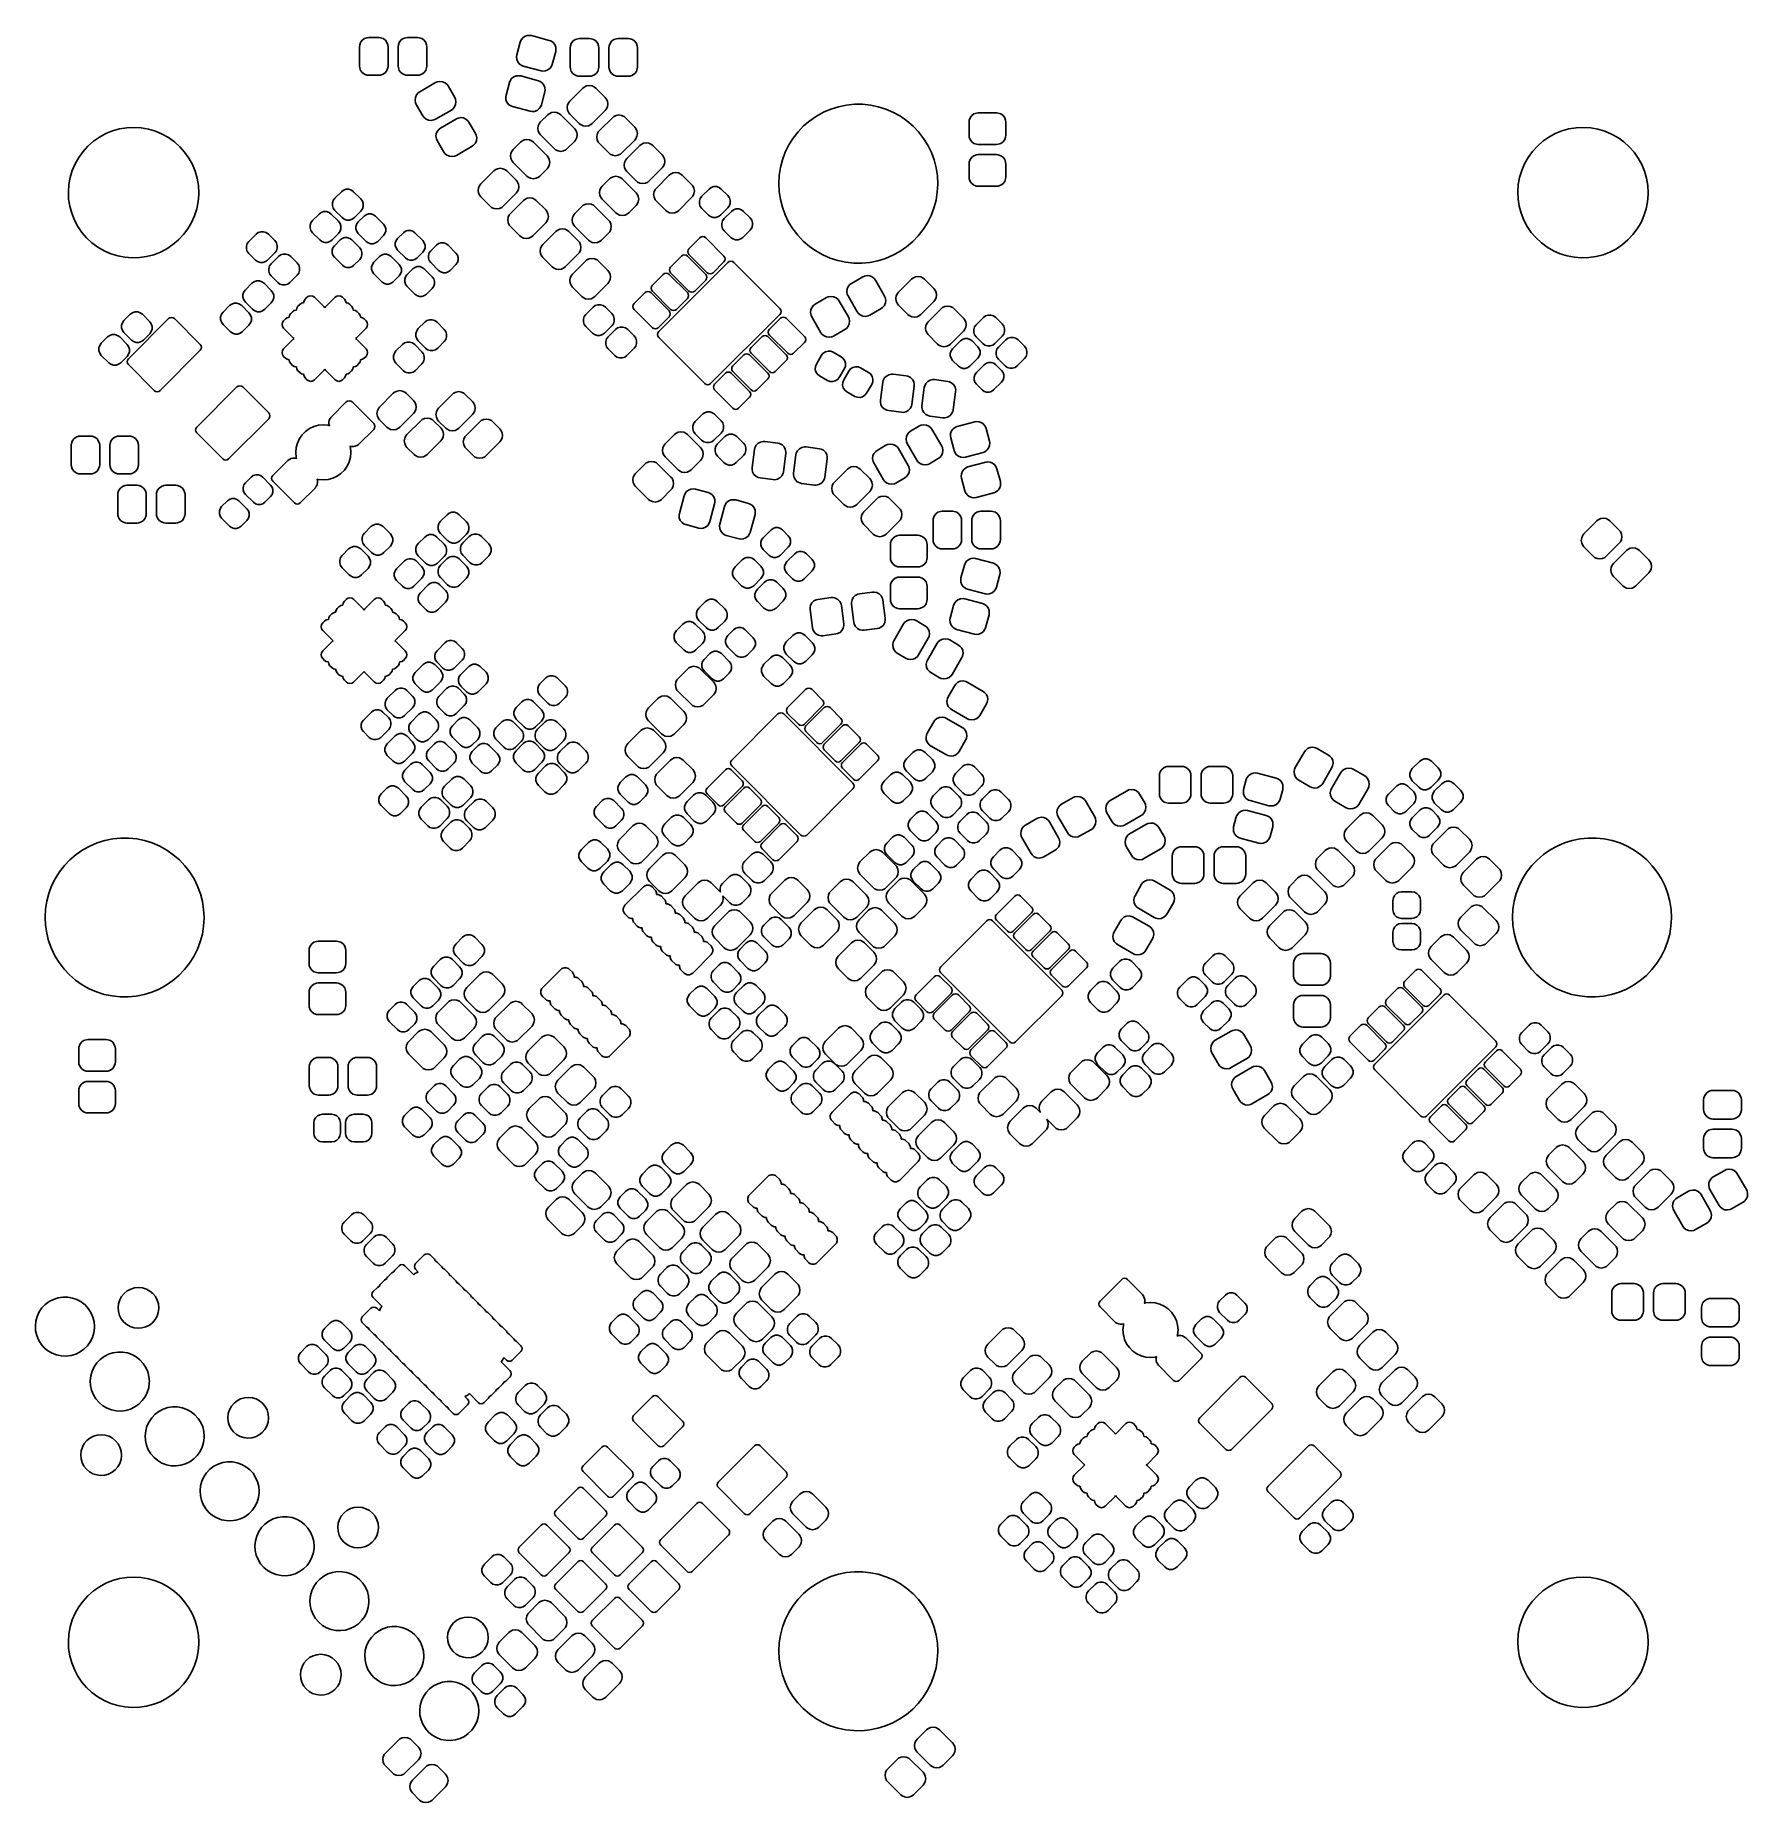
# Model space of a CAD drawing. Extents: x 4.32 to 7.62, y -5.25 to -1.84.
import ezdxf

# ---------------------------------------------------------------- set-up
doc = ezdxf.new("R2010")
doc.units = 0
doc.header["$MEASUREMENT"] = 0
doc.layers.add('BLACK', color=7, linetype='CONTINUOUS')

msp = doc.modelspace()

# ---------------------------------------------------------------- linework, layer by layer
at = {"layer": 'BLACK', "linetype": 'CONTINUOUS'}
for p, q in [((5.25667, -1.84502), (5.26079, -1.84173)), ((5.26079, -1.84173), (5.26569, -1.83981)), ((5.26569, -1.83981), (5.27094, -1.83941)), ((5.27094, -1.83941), (5.27423, -1.83996)), ((5.27423, -1.83996), (5.30845, -1.84913)), ((4.94204, -1.8613), (4.94235, -1.85798)), ((4.94204, -1.8987), (4.94204, -1.8613)), ((4.94235, -1.85798), (4.9441, -1.85301)), ((4.9441, -1.85301), (4.94723, -1.84877)), ((4.94723, -1.84877), (4.95147, -1.84564)), ((4.95147, -1.84564), (4.95644, -1.8439)), ((4.95644, -1.8439), (4.95976, -1.84358)), ((4.95976, -1.84358), (4.97944, -1.84358)), ((4.97944, -1.84358), (4.98276, -1.8439)), ((4.98276, -1.8439), (4.98773, -1.84564)), ((4.98773, -1.84564), (4.99197, -1.84877)), ((4.99197, -1.84877), (4.9951, -1.85301)), ((4.9951, -1.85301), (4.99684, -1.85798)), ((4.99684, -1.85798), (4.99716, -1.8613)), ((4.99716, -1.8613), (4.99716, -1.8987)), ((5.01684, -1.8613), (5.01716, -1.85798)), ((5.01684, -1.8987), (5.01684, -1.8613)), ((5.01716, -1.85798), (5.0189, -1.85301)), ((5.0189, -1.85301), (5.02203, -1.84877)), ((5.02203, -1.84877), (5.02627, -1.84564)), ((5.02627, -1.84564), (5.03124, -1.8439)), ((5.03124, -1.8439), (5.03456, -1.84358)), ((5.03456, -1.84358), (5.05424, -1.84358)), ((5.05424, -1.84358), (5.05756, -1.8439)), ((5.05756, -1.8439), (5.06253, -1.84564)), ((5.06253, -1.84564), (5.06677, -1.84877)), ((5.06677, -1.84877), (5.0699, -1.85301)), ((5.0699, -1.85301), (5.07165, -1.85798)), ((5.07165, -1.85798), (5.07196, -1.8613)), ((5.07196, -1.8613), (5.07196, -1.8987)), ((5.24535, -1.8805), (5.24591, -1.87721)), ((5.24591, -1.87721), (5.25253, -1.85249)), ((5.25253, -1.85249), (5.25369, -1.84937)), ((5.25369, -1.84937), (5.25667, -1.84502)), ((5.30845, -1.84913), (5.31158, -1.8503)), ((5.31158, -1.8503), (5.31593, -1.85327)), ((5.32098, -1.87083), (5.31436, -1.89555)), ((5.31593, -1.85327), (5.31921, -1.85739)), ((5.31921, -1.85739), (5.32114, -1.86229)), ((5.32154, -1.86754), (5.32098, -1.87083)), ((5.32114, -1.86229), (5.32154, -1.86754)), ((5.34904, -1.8633), (5.34935, -1.85998)), ((5.34904, -1.9007), (5.34904, -1.8633)), ((5.34935, -1.85998), (5.3511, -1.85501)), ((5.3511, -1.85501), (5.35423, -1.85077)), ((5.35423, -1.85077), (5.35847, -1.84764)), ((5.35847, -1.84764), (5.36344, -1.8459)), ((5.36344, -1.8459), (5.36676, -1.84558)), ((5.36676, -1.84558), (5.38644, -1.84558)), ((5.38644, -1.84558), (5.38976, -1.8459)), ((5.38976, -1.8459), (5.39473, -1.84764)), ((5.39473, -1.84764), (5.39897, -1.85077)), ((5.39897, -1.85077), (5.4021, -1.85501)), ((5.4021, -1.85501), (5.40384, -1.85998)), ((5.40384, -1.85998), (5.40416, -1.8633)), ((5.40416, -1.8633), (5.40416, -1.9007)), ((5.42384, -1.8633), (5.42416, -1.85998)), ((5.42384, -1.9007), (5.42384, -1.8633)), ((5.42416, -1.85998), (5.4259, -1.85501)), ((5.4259, -1.85501), (5.42903, -1.85077)), ((5.42903, -1.85077), (5.43327, -1.84764)), ((5.43327, -1.84764), (5.43824, -1.8459)), ((5.43824, -1.8459), (5.44156, -1.84558)), ((5.44156, -1.84558), (5.46124, -1.84558)), ((5.46124, -1.84558), (5.46456, -1.8459)), ((5.46456, -1.8459), (5.46953, -1.84764)), ((5.46953, -1.84764), (5.47377, -1.85077)), ((5.47377, -1.85077), (5.4769, -1.85501)), ((5.4769, -1.85501), (5.47865, -1.85998)), ((5.47865, -1.85998), (5.47896, -1.8633)), ((5.47896, -1.8633), (5.47896, -1.9007)), ((4.94235, -1.90202), (4.94204, -1.8987)), ((4.9441, -1.90699), (4.94235, -1.90202)), ((4.94723, -1.91123), (4.9441, -1.90699)), ((4.95147, -1.91436), (4.94723, -1.91123)), ((4.99197, -1.91123), (4.98773, -1.91436)), ((4.9951, -1.90699), (4.99197, -1.91123)), ((4.99684, -1.90202), (4.9951, -1.90699)), ((4.99716, -1.8987), (4.99684, -1.90202)), ((5.01716, -1.90202), (5.01684, -1.8987)), ((5.0189, -1.90699), (5.01716, -1.90202)), ((5.02203, -1.91123), (5.0189, -1.90699)), ((5.02627, -1.91436), (5.02203, -1.91123)), ((5.06677, -1.91123), (5.06253, -1.91436)), ((5.0699, -1.90699), (5.06677, -1.91123)), ((5.07165, -1.90202), (5.0699, -1.90699)), ((5.07196, -1.8987), (5.07165, -1.90202)), ((5.24575, -1.88575), (5.24535, -1.8805)), ((5.24768, -1.89065), (5.24575, -1.88575)), ((5.25096, -1.89477), (5.24768, -1.89065)), ((5.25531, -1.89775), (5.25096, -1.89477)), ((5.25843, -1.89891), (5.25531, -1.89775)), ((5.29266, -1.90808), (5.25843, -1.89891)), ((5.29595, -1.90863), (5.29266, -1.90808)), ((5.3012, -1.90823), (5.29595, -1.90863)), ((5.3061, -1.90631), (5.3012, -1.90823)), ((5.31022, -1.90303), (5.3061, -1.90631)), ((5.3132, -1.89868), (5.31022, -1.90303)), ((5.31436, -1.89555), (5.3132, -1.89868)), ((5.34935, -1.90402), (5.34904, -1.9007)), ((5.3511, -1.90899), (5.34935, -1.90402)), ((5.35423, -1.91323), (5.3511, -1.90899)), ((5.4021, -1.90899), (5.39897, -1.91323)), ((5.40384, -1.90402), (5.4021, -1.90899)), ((5.40416, -1.9007), (5.40384, -1.90402)), ((5.42416, -1.90402), (5.42384, -1.9007)), ((5.4259, -1.90899), (5.42416, -1.90402)), ((5.42903, -1.91323), (5.4259, -1.90899)), ((5.4769, -1.90899), (5.47377, -1.91323)), ((5.47865, -1.90402), (5.4769, -1.90899)), ((5.47896, -1.9007), (5.47865, -1.90402)), ((4.95644, -1.9161), (4.95147, -1.91436)), ((4.95976, -1.91642), (4.95644, -1.9161)), ((4.97944, -1.91642), (4.95976, -1.91642)), ((4.98276, -1.9161), (4.97944, -1.91642)), ((4.98773, -1.91436), (4.98276, -1.9161)), ((5.03124, -1.9161), (5.02627, -1.91436)), ((5.03456, -1.91642), (5.03124, -1.9161)), ((5.05424, -1.91642), (5.03456, -1.91642)), ((5.05756, -1.9161), (5.05424, -1.91642)), ((5.06253, -1.91436), (5.05756, -1.9161)), ((5.05822, -1.94849), (5.08891, -1.93077)), ((5.08891, -1.93077), (5.09194, -1.92938)), ((5.09194, -1.92938), (5.09712, -1.92841)), ((5.09712, -1.92841), (5.10235, -1.929)), ((5.10235, -1.929), (5.10718, -1.9311)), ((5.10718, -1.9311), (5.11118, -1.93454)), ((5.11118, -1.93454), (5.11311, -1.93725)), ((5.11311, -1.93725), (5.12591, -1.95942)), ((5.22502, -1.95517), (5.23164, -1.93045)), ((5.23164, -1.93045), (5.2328, -1.92732)), ((5.2328, -1.92732), (5.23578, -1.92297)), ((5.23578, -1.92297), (5.2399, -1.91969)), ((5.2399, -1.91969), (5.2448, -1.91777)), ((5.2448, -1.91777), (5.25005, -1.91737)), ((5.25005, -1.91737), (5.25334, -1.91792)), ((5.25334, -1.91792), (5.28757, -1.92709)), ((5.28757, -1.92709), (5.29069, -1.92825)), ((5.29069, -1.92825), (5.29504, -1.93123)), ((5.29504, -1.93123), (5.29832, -1.93535)), ((5.29832, -1.93535), (5.30025, -1.94025)), ((5.30065, -1.9455), (5.30009, -1.94879)), ((5.30025, -1.94025), (5.30065, -1.9455)), ((5.34836, -1.96642), (5.37342, -1.94136)), ((5.35847, -1.91636), (5.35423, -1.91323)), ((5.36344, -1.9181), (5.35847, -1.91636)), ((5.36676, -1.91842), (5.36344, -1.9181)), ((5.38644, -1.91842), (5.36676, -1.91842)), ((5.37342, -1.94136), (5.37599, -1.93924)), ((5.37599, -1.93924), (5.38074, -1.93696)), ((5.38074, -1.93696), (5.38595, -1.93617)), ((5.38595, -1.93617), (5.39115, -1.93696)), ((5.38976, -1.9181), (5.38644, -1.91842)), ((5.39473, -1.91636), (5.38976, -1.9181)), ((5.39115, -1.93696), (5.3959, -1.93924)), ((5.39897, -1.91323), (5.39473, -1.91636)), ((5.3959, -1.93924), (5.39847, -1.94136)), ((5.39847, -1.94136), (5.41657, -1.95946)), ((5.43327, -1.91636), (5.42903, -1.91323)), ((5.43824, -1.9181), (5.43327, -1.91636)), ((5.44156, -1.91842), (5.43824, -1.9181)), ((5.46124, -1.91842), (5.44156, -1.91842)), ((5.46456, -1.9181), (5.46124, -1.91842)), ((5.46953, -1.91636), (5.46456, -1.9181)), ((5.47377, -1.91323), (5.46953, -1.91636)), ((5.04938, -1.96448), (5.04997, -1.95924)), ((5.05035, -1.96966), (5.04938, -1.96448)), ((5.04997, -1.95924), (5.05207, -1.95441)), ((5.05174, -1.97269), (5.05035, -1.96966)), ((5.06453, -1.99485), (5.05174, -1.97269)), ((5.05207, -1.95441), (5.05551, -1.95042)), ((5.05551, -1.95042), (5.05822, -1.94849)), ((5.12557, -1.97769), (5.12214, -1.98169)), ((5.12768, -1.97286), (5.12557, -1.97769)), ((5.12591, -1.95942), (5.12729, -1.96245)), ((5.12729, -1.96245), (5.12827, -1.96763)), ((5.12827, -1.96763), (5.12768, -1.97286)), ((5.22446, -1.95846), (5.22502, -1.95517)), ((5.22486, -1.96371), (5.22446, -1.95846)), ((5.22679, -1.96861), (5.22486, -1.96371)), ((5.23007, -1.97273), (5.22679, -1.96861)), ((5.23442, -1.9757), (5.23007, -1.97273)), ((5.23755, -1.97687), (5.23442, -1.9757)), ((5.27177, -1.98604), (5.23755, -1.97687)), ((5.29231, -1.97663), (5.28933, -1.98098)), ((5.29347, -1.97351), (5.29231, -1.97663)), ((5.30009, -1.94879), (5.29347, -1.97351)), ((5.34317, -1.97895), (5.34396, -1.97374)), ((5.34396, -1.98415), (5.34317, -1.97895)), ((5.34396, -1.97374), (5.34624, -1.96899)), ((5.34624, -1.96899), (5.34836, -1.96642)), ((5.41657, -1.95946), (5.41869, -1.96203)), ((5.41869, -1.96203), (5.42097, -1.96678)), ((5.42097, -1.97719), (5.41869, -1.98194)), ((5.42097, -1.96678), (5.42176, -1.97199)), ((5.42176, -1.97199), (5.42097, -1.97719)), ((5.85249, -1.98188), (5.86733, -1.97726)), ((5.86733, -1.97726), (5.88255, -1.97417)), ((5.88255, -1.97417), (5.89801, -1.97262)), ((5.89801, -1.97262), (5.91355, -1.97265)), ((5.91355, -1.97265), (5.929, -1.97425)), ((5.929, -1.97425), (5.94422, -1.9774)), ((5.94422, -1.9774), (5.95903, -1.98207)), ((5.06647, -1.99757), (5.06453, -1.99485)), ((5.07046, -2.001), (5.06647, -1.99757)), ((5.07529, -2.0031), (5.07046, -2.001)), ((5.08053, -2.0037), (5.07529, -2.0031)), ((5.0857, -2.00272), (5.08053, -2.0037)), ((5.08874, -2.00133), (5.0857, -2.00272)), ((5.11942, -1.98362), (5.08874, -2.00133)), ((5.09858, -2.01838), (5.12926, -2.00067)), ((5.12214, -1.98169), (5.11942, -1.98362)), ((5.12926, -2.00067), (5.1323, -1.99928)), ((5.1323, -1.99928), (5.13747, -1.9983)), ((5.13747, -1.9983), (5.14271, -1.9989)), ((5.14271, -1.9989), (5.14754, -2.001)), ((5.14754, -2.001), (5.15153, -2.00443)), ((5.15153, -2.00443), (5.15347, -2.00715)), ((5.15347, -2.00715), (5.16626, -2.02931)), ((5.27506, -1.98659), (5.27177, -1.98604)), ((5.28031, -1.98619), (5.27506, -1.98659)), ((5.28521, -1.98427), (5.28031, -1.98619)), ((5.28933, -1.98098), (5.28521, -1.98427)), ((5.28733, -2.01408), (5.28961, -2.00933)), ((5.28961, -2.00933), (5.29174, -2.00676)), ((5.29174, -2.00676), (5.30566, -1.99284)), ((5.30566, -1.99284), (5.30823, -1.99072)), ((5.30823, -1.99072), (5.31297, -1.98844)), ((5.31297, -1.98844), (5.31818, -1.98765)), ((5.31818, -1.98765), (5.32339, -1.98844)), ((5.32339, -1.98844), (5.32814, -1.99072)), ((5.32814, -1.99072), (5.33071, -1.99284)), ((5.33071, -1.99284), (5.35716, -2.01929)), ((5.34624, -1.9889), (5.34396, -1.98415)), ((5.34836, -1.99147), (5.34624, -1.9889)), ((5.36646, -2.00957), (5.34836, -1.99147)), ((5.36903, -2.01169), (5.36646, -2.00957)), ((5.37378, -2.01397), (5.36903, -2.01169)), ((5.37899, -2.01476), (5.37378, -2.01397)), ((5.38419, -2.01397), (5.37899, -2.01476)), ((5.38894, -2.01169), (5.38419, -2.01397)), ((5.39151, -2.00957), (5.38894, -2.01169)), ((5.41657, -1.98451), (5.39151, -2.00957)), ((5.40543, -2.02349), (5.43049, -1.99843)), ((5.41869, -1.98194), (5.41657, -1.98451)), ((5.43049, -1.99843), (5.43306, -1.99631)), ((5.43306, -1.99631), (5.43781, -1.99403)), ((5.43781, -1.99403), (5.44301, -1.99324)), ((5.44301, -1.99324), (5.44822, -1.99403)), ((5.44822, -1.99403), (5.45297, -1.99631)), ((5.45297, -1.99631), (5.45554, -1.99843)), ((5.45554, -1.99843), (5.47364, -2.01653)), ((5.80001, -2.01442), (5.81183, -2.00433)), ((5.81183, -2.00433), (5.8246, -1.99549)), ((5.8246, -1.99549), (5.8382, -1.98798)), ((5.8382, -1.98798), (5.85249, -1.98188)), ((5.95903, -1.98207), (5.9733, -1.98822)), ((5.9733, -1.98822), (5.98688, -1.99577)), ((5.98688, -1.99577), (5.99962, -2.00466)), ((5.99962, -2.00466), (6.0114, -2.01479)), ((6.11957, -2.00685), (6.11988, -2.00353)), ((6.11957, -2.03244), (6.11957, -2.00685)), ((6.11988, -2.00353), (6.12163, -1.99856)), ((6.12163, -1.99856), (6.12476, -1.99432)), ((6.12476, -1.99432), (6.12899, -1.99119)), ((6.12899, -1.99119), (6.13396, -1.98945)), ((6.13396, -1.98945), (6.13728, -1.98913)), ((6.13728, -1.98913), (6.17272, -1.98913)), ((6.17272, -1.98913), (6.17604, -1.98945)), ((6.17604, -1.98945), (6.18101, -1.99119)), ((6.18101, -1.99119), (6.18524, -1.99432)), ((6.18524, -1.99432), (6.18837, -1.99856)), ((6.18837, -1.99856), (6.19012, -2.00353)), ((6.19012, -2.00353), (6.19043, -2.00685)), ((6.19043, -2.00685), (6.19043, -2.03244)), ((4.41737, -2.05329), (4.42795, -2.04403)), ((4.42795, -2.04403), (4.4395, -2.036)), ((4.4395, -2.036), (4.45187, -2.02931)), ((4.45187, -2.02931), (4.46491, -2.02404)), ((4.46491, -2.02404), (4.47846, -2.02026)), ((4.47846, -2.02026), (4.49234, -2.01801)), ((4.49234, -2.01801), (4.50639, -2.01733)), ((4.50639, -2.01733), (4.52043, -2.01821)), ((4.52043, -2.01821), (4.53428, -2.02065)), ((4.53428, -2.02065), (4.54777, -2.02462)), ((4.54777, -2.02462), (4.56074, -2.03007)), ((4.56074, -2.03007), (4.57302, -2.03694)), ((4.57302, -2.03694), (4.58445, -2.04512)), ((4.58445, -2.04512), (4.59491, -2.05453)), ((5.08973, -2.03437), (5.09032, -2.02914)), ((5.09071, -2.03955), (5.08973, -2.03437)), ((5.09032, -2.02914), (5.09243, -2.02431)), ((5.09209, -2.04258), (5.09071, -2.03955)), ((5.10489, -2.06475), (5.09209, -2.04258)), ((5.09243, -2.02431), (5.09586, -2.02031)), ((5.09586, -2.02031), (5.09858, -2.01838)), ((5.16593, -2.04759), (5.16249, -2.05158)), ((5.16803, -2.04276), (5.16593, -2.04759)), ((5.16626, -2.02931), (5.16765, -2.03234)), ((5.16765, -2.03234), (5.16862, -2.03752)), ((5.16862, -2.03752), (5.16803, -2.04276)), ((5.23884, -2.05966), (5.25276, -2.04574)), ((5.25276, -2.04574), (5.25533, -2.04361)), ((5.25533, -2.04361), (5.26008, -2.04133)), ((5.26008, -2.04133), (5.26529, -2.04055)), ((5.26529, -2.04055), (5.2705, -2.04133)), ((5.2705, -2.04133), (5.27525, -2.04361)), ((5.27525, -2.04361), (5.27782, -2.04574)), ((5.27782, -2.04574), (5.30426, -2.07218)), ((5.28655, -2.01929), (5.28733, -2.01408)), ((5.28733, -2.0245), (5.28655, -2.01929)), ((5.28961, -2.02925), (5.28733, -2.0245)), ((5.29174, -2.03182), (5.28961, -2.02925)), ((5.31818, -2.05826), (5.29174, -2.03182)), ((5.35716, -2.04434), (5.34324, -2.05826)), ((5.35716, -2.01929), (5.35928, -2.02186)), ((5.35928, -2.04177), (5.35716, -2.04434)), ((5.35928, -2.02186), (5.36156, -2.02661)), ((5.36156, -2.03703), (5.35928, -2.04177)), ((5.36156, -2.02661), (5.36235, -2.03182)), ((5.36235, -2.03182), (5.36156, -2.03703)), ((5.40024, -2.03601), (5.40103, -2.03081)), ((5.40103, -2.04122), (5.40024, -2.03601)), ((5.40103, -2.03081), (5.40331, -2.02606)), ((5.40331, -2.04597), (5.40103, -2.04122)), ((5.40331, -2.02606), (5.40543, -2.02349)), ((5.40543, -2.04854), (5.40331, -2.04597)), ((5.47364, -2.04158), (5.44858, -2.06664)), ((5.47364, -2.01653), (5.47576, -2.0191)), ((5.47576, -2.03901), (5.47364, -2.04158)), ((5.47576, -2.0191), (5.47804, -2.02385)), ((5.47804, -2.03426), (5.47576, -2.03901)), ((5.47804, -2.02385), (5.47883, -2.02905)), ((5.47883, -2.02905), (5.47804, -2.03426)), ((5.48599, -2.05024), (5.49074, -2.04796)), ((5.49074, -2.04796), (5.49595, -2.04717)), ((5.49595, -2.04717), (5.50115, -2.04796)), ((5.50115, -2.04796), (5.5059, -2.05024)), ((5.77148, -2.05108), (5.77974, -2.03792)), ((5.77974, -2.03792), (5.78928, -2.02566)), ((5.78928, -2.02566), (5.80001, -2.01442)), ((6.0114, -2.01479), (6.02209, -2.02606)), ((6.02209, -2.02606), (6.03159, -2.03836)), ((6.03159, -2.03836), (6.0398, -2.05154)), ((6.11988, -2.03576), (6.11957, -2.03244)), ((6.12163, -2.04073), (6.11988, -2.03576)), ((6.12476, -2.04497), (6.12163, -2.04073)), ((6.12899, -2.0481), (6.12476, -2.04497)), ((6.13396, -2.04984), (6.12899, -2.0481)), ((6.18101, -2.0481), (6.17604, -2.04984)), ((6.18524, -2.04497), (6.18101, -2.0481)), ((6.18837, -2.04073), (6.18524, -2.04497)), ((6.19012, -2.03576), (6.18837, -2.04073)), ((6.19043, -2.03244), (6.19012, -2.03576)), ((7.21737, -2.05329), (7.22795, -2.04403)), ((7.22795, -2.04403), (7.2395, -2.036)), ((7.2395, -2.036), (7.25187, -2.02931)), ((7.25187, -2.02931), (7.26491, -2.02404)), ((7.26491, -2.02404), (7.27846, -2.02026)), ((7.27846, -2.02026), (7.29234, -2.01801)), ((7.29234, -2.01801), (7.30639, -2.01733)), ((7.30639, -2.01733), (7.32043, -2.01821)), ((7.32043, -2.01821), (7.33428, -2.02065)), ((7.33428, -2.02065), (7.34777, -2.02462)), ((7.34777, -2.02462), (7.36074, -2.03007)), ((7.36074, -2.03007), (7.37302, -2.03694)), ((7.37302, -2.03694), (7.38445, -2.04512)), ((7.38445, -2.04512), (7.39491, -2.05453)), ((4.39267, -2.08729), (4.39961, -2.07506)), ((4.39961, -2.07506), (4.40788, -2.06368)), ((4.40788, -2.06368), (4.41737, -2.05329)), ((4.59491, -2.05453), (4.60424, -2.06505)), ((4.60424, -2.06505), (4.61235, -2.07655)), ((4.61235, -2.07655), (4.61913, -2.08887)), ((5.10682, -2.06746), (5.10489, -2.06475)), ((5.11082, -2.0709), (5.10682, -2.06746)), ((5.11565, -2.073), (5.11082, -2.0709)), ((5.12088, -2.07359), (5.11565, -2.073)), ((5.12606, -2.07262), (5.12088, -2.07359)), ((5.12909, -2.07123), (5.12606, -2.07262)), ((5.15978, -2.05351), (5.12909, -2.07123)), ((5.16249, -2.05158), (5.15978, -2.05351)), ((5.23365, -2.07218), (5.23444, -2.06697)), ((5.23444, -2.07739), (5.23365, -2.07218)), ((5.23444, -2.06697), (5.23672, -2.06222)), ((5.23672, -2.08214), (5.23444, -2.07739)), ((5.23672, -2.06222), (5.23884, -2.05966)), ((5.23884, -2.08471), (5.23672, -2.08214)), ((5.30426, -2.07218), (5.30639, -2.07475)), ((5.30639, -2.07475), (5.30867, -2.0795)), ((5.30867, -2.0795), (5.30945, -2.08471)), ((5.32075, -2.06039), (5.31818, -2.05826)), ((5.3255, -2.06267), (5.32075, -2.06039)), ((5.33071, -2.06345), (5.3255, -2.06267)), ((5.33592, -2.06267), (5.33071, -2.06345)), ((5.34067, -2.06039), (5.33592, -2.06267)), ((5.34324, -2.05826), (5.34067, -2.06039)), ((5.42353, -2.06664), (5.40543, -2.04854)), ((5.4261, -2.06876), (5.42353, -2.06664)), ((5.43085, -2.07104), (5.4261, -2.06876)), ((5.43605, -2.07183), (5.43085, -2.07104)), ((5.44126, -2.07104), (5.43605, -2.07183)), ((5.44601, -2.06876), (5.44126, -2.07104)), ((5.44858, -2.06664), (5.44601, -2.06876)), ((5.45396, -2.08474), (5.45624, -2.07999)), ((5.45624, -2.07999), (5.45836, -2.07742)), ((5.45836, -2.07742), (5.48342, -2.05236)), ((5.48342, -2.05236), (5.48599, -2.05024)), ((5.5059, -2.05024), (5.50847, -2.05236)), ((5.50847, -2.05236), (5.52657, -2.07046)), ((5.52657, -2.07046), (5.52869, -2.07303)), ((5.52869, -2.07303), (5.53097, -2.07778)), ((5.53097, -2.07778), (5.53176, -2.08299)), ((5.75521, -2.09459), (5.75916, -2.07956)), ((5.75916, -2.07956), (5.7646, -2.065)), ((5.7646, -2.065), (5.77148, -2.05108)), ((6.0398, -2.05154), (6.04664, -2.0655)), ((6.04664, -2.0655), (6.05203, -2.08007)), ((6.05203, -2.08007), (6.05592, -2.09511)), ((6.11988, -2.08424), (6.12163, -2.07927)), ((6.12163, -2.07927), (6.12476, -2.07503)), ((6.12476, -2.07503), (6.12899, -2.0719)), ((6.12899, -2.0719), (6.13396, -2.07016)), ((6.13728, -2.05016), (6.13396, -2.04984)), ((6.13396, -2.07016), (6.13728, -2.06984)), ((6.17272, -2.05016), (6.13728, -2.05016)), ((6.13728, -2.06984), (6.17272, -2.06984)), ((6.17604, -2.04984), (6.17272, -2.05016)), ((6.17272, -2.06984), (6.17604, -2.07016)), ((6.17604, -2.07016), (6.18101, -2.0719)), ((6.18101, -2.0719), (6.18524, -2.07503)), ((6.18524, -2.07503), (6.18837, -2.07927)), ((6.18837, -2.07927), (6.19012, -2.08424)), ((7.19267, -2.08729), (7.19961, -2.07506)), ((7.19961, -2.07506), (7.20788, -2.06368)), ((7.20788, -2.06368), (7.21737, -2.05329)), ((7.39491, -2.05453), (7.40424, -2.06505)), ((7.40424, -2.06505), (7.41235, -2.07655)), ((7.41235, -2.07655), (7.41913, -2.08887)), ((4.38052, -2.12752), (4.38306, -2.11368)), ((4.38306, -2.11368), (4.38713, -2.10022)), ((4.38713, -2.10022), (4.39267, -2.08729)), ((4.61913, -2.08887), (4.62449, -2.10188)), ((4.62449, -2.10188), (4.62837, -2.1154)), ((4.62837, -2.1154), (4.63071, -2.12926)), ((5.17636, -2.12642), (5.20142, -2.10136)), ((5.20142, -2.10136), (5.20399, -2.09924)), ((5.20399, -2.09924), (5.20874, -2.09696)), ((5.20874, -2.09696), (5.21395, -2.09617)), ((5.21395, -2.09617), (5.21915, -2.09696)), ((5.21915, -2.09696), (5.2239, -2.09924)), ((5.2239, -2.09924), (5.22647, -2.10136)), ((5.22647, -2.10136), (5.24457, -2.11946)), ((5.26529, -2.11116), (5.23884, -2.08471)), ((5.26786, -2.11328), (5.26529, -2.11116)), ((5.27261, -2.11556), (5.26786, -2.11328)), ((5.27782, -2.11635), (5.27261, -2.11556)), ((5.28303, -2.11556), (5.27782, -2.11635)), ((5.28777, -2.11328), (5.28303, -2.11556)), ((5.29034, -2.11116), (5.28777, -2.11328)), ((5.30426, -2.09724), (5.29034, -2.11116)), ((5.30639, -2.09467), (5.30426, -2.09724)), ((5.30867, -2.08992), (5.30639, -2.09467)), ((5.30945, -2.08471), (5.30867, -2.08992)), ((5.42466, -2.11684), (5.42722, -2.11472)), ((5.42722, -2.11472), (5.43197, -2.11244)), ((5.43197, -2.11244), (5.43718, -2.11165)), ((5.43718, -2.11165), (5.44239, -2.11244)), ((5.44239, -2.11244), (5.44714, -2.11472)), ((5.44714, -2.11472), (5.44971, -2.11684)), ((5.45317, -2.08995), (5.45396, -2.08474)), ((5.45396, -2.09515), (5.45317, -2.08995)), ((5.45624, -2.0999), (5.45396, -2.09515)), ((5.45836, -2.10247), (5.45624, -2.0999)), ((5.47646, -2.12057), (5.45836, -2.10247)), ((5.52657, -2.09551), (5.50151, -2.12057)), ((5.51543, -2.13449), (5.54049, -2.10943)), ((5.52869, -2.09294), (5.52657, -2.09551)), ((5.53097, -2.08819), (5.52869, -2.09294)), ((5.53176, -2.08299), (5.53097, -2.08819)), ((5.54049, -2.10943), (5.54306, -2.10731)), ((5.54306, -2.10731), (5.54781, -2.10503)), ((5.54781, -2.10503), (5.55301, -2.10424)), ((5.55301, -2.10424), (5.55822, -2.10503)), ((5.55822, -2.10503), (5.56297, -2.10731)), ((5.56297, -2.10731), (5.56554, -2.10943)), ((5.56554, -2.10943), (5.58364, -2.12753)), ((5.75197, -2.12545), (5.75281, -2.10993)), ((5.75281, -2.10993), (5.75521, -2.09459)), ((6.05592, -2.09511), (6.05827, -2.11047)), ((6.05827, -2.11047), (6.05906, -2.12598)), ((6.11957, -2.08756), (6.11988, -2.08424)), ((6.11957, -2.11315), (6.11957, -2.08756)), ((6.11988, -2.11647), (6.11957, -2.11315)), ((6.19012, -2.08424), (6.19043, -2.08756)), ((6.19043, -2.11315), (6.19012, -2.11647)), ((6.19043, -2.08756), (6.19043, -2.11315)), ((7.18052, -2.12752), (7.18306, -2.11368)), ((7.18306, -2.11368), (7.18713, -2.10022)), ((7.18713, -2.10022), (7.19267, -2.08729)), ((7.41913, -2.08887), (7.42449, -2.10188)), ((7.42449, -2.10188), (7.42837, -2.1154)), ((7.42837, -2.1154), (7.43071, -2.12926)), ((4.37954, -2.14155), (4.38052, -2.12752)), ((4.38013, -2.1556), (4.37954, -2.14155)), ((4.63145, -2.14682), (4.63027, -2.16084)), ((4.63071, -2.12926), (4.6315, -2.14331)), ((4.6315, -2.14331), (4.63145, -2.14682)), ((4.89452, -2.1539), (4.90705, -2.14137)), ((4.90705, -2.14137), (4.91128, -2.13829)), ((4.91128, -2.13829), (4.91626, -2.13668)), ((4.91626, -2.13668), (4.9215, -2.13668)), ((4.9215, -2.13668), (4.92648, -2.13829)), ((4.92648, -2.13829), (4.93071, -2.14137)), ((4.93071, -2.14137), (4.94463, -2.15529)), ((5.17117, -2.13895), (5.17196, -2.13374)), ((5.17196, -2.14415), (5.17117, -2.13895)), ((5.17196, -2.13374), (5.17424, -2.12899)), ((5.17424, -2.1489), (5.17196, -2.14415)), ((5.17424, -2.12899), (5.17636, -2.12642)), ((5.17636, -2.15147), (5.17424, -2.1489)), ((5.24457, -2.14451), (5.21951, -2.16957)), ((5.24457, -2.11946), (5.24669, -2.12203)), ((5.24669, -2.14194), (5.24457, -2.14451)), ((5.24669, -2.12203), (5.24897, -2.12678)), ((5.24897, -2.13719), (5.24669, -2.14194)), ((5.24897, -2.12678), (5.24976, -2.13199)), ((5.24976, -2.13199), (5.24897, -2.13719)), ((5.40555, -2.14329), (5.40633, -2.13808)), ((5.40633, -2.1485), (5.40555, -2.14329)), ((5.40633, -2.13808), (5.40861, -2.13333)), ((5.40861, -2.15325), (5.40633, -2.1485)), ((5.40861, -2.13333), (5.41074, -2.13076)), ((5.41074, -2.13076), (5.42466, -2.11684)), ((5.44971, -2.11684), (5.47616, -2.14329)), ((5.47616, -2.14329), (5.47828, -2.14586)), ((5.47903, -2.12269), (5.47646, -2.12057)), ((5.47828, -2.14586), (5.48056, -2.15061)), ((5.48378, -2.12497), (5.47903, -2.12269)), ((5.48899, -2.12576), (5.48378, -2.12497)), ((5.49419, -2.12497), (5.48899, -2.12576)), ((5.49894, -2.12269), (5.49419, -2.12497)), ((5.50151, -2.12057), (5.49894, -2.12269)), ((5.51024, -2.14701), (5.51103, -2.14181)), ((5.51103, -2.15222), (5.51024, -2.14701)), ((5.51103, -2.14181), (5.51331, -2.13706)), ((5.51331, -2.13706), (5.51543, -2.13449)), ((5.58364, -2.12753), (5.58576, -2.1301)), ((5.58576, -2.15001), (5.58364, -2.15258)), ((5.58576, -2.1301), (5.58804, -2.13485)), ((5.58804, -2.14526), (5.58576, -2.15001)), ((5.58804, -2.13485), (5.58883, -2.14005)), ((5.58883, -2.14005), (5.58804, -2.14526)), ((5.60029, -2.15452), (5.60337, -2.15029)), ((5.60337, -2.15029), (5.61729, -2.13637)), ((5.61729, -2.13637), (5.62152, -2.13329)), ((5.62152, -2.13329), (5.6265, -2.13168)), ((5.6265, -2.13168), (5.63174, -2.13168)), ((5.63174, -2.13168), (5.63672, -2.13329)), ((5.63672, -2.13329), (5.64095, -2.13637)), ((5.64095, -2.13637), (5.65348, -2.1489)), ((5.65348, -2.1489), (5.65656, -2.15313)), ((5.7527, -2.14097), (5.75197, -2.12545)), ((5.755, -2.15633), (5.7527, -2.14097)), ((6.05816, -2.14257), (6.0557, -2.15791)), ((6.05905, -2.12706), (6.05816, -2.14257)), ((6.05906, -2.12598), (6.05905, -2.12706)), ((6.12163, -2.12144), (6.11988, -2.11647)), ((6.12476, -2.12568), (6.12163, -2.12144)), ((6.12899, -2.12881), (6.12476, -2.12568)), ((6.13396, -2.13055), (6.12899, -2.12881)), ((6.13728, -2.13087), (6.13396, -2.13055)), ((6.17272, -2.13087), (6.13728, -2.13087)), ((6.17604, -2.13055), (6.17272, -2.13087)), ((6.18101, -2.12881), (6.17604, -2.13055)), ((6.18524, -2.12568), (6.18101, -2.12881)), ((6.18837, -2.12144), (6.18524, -2.12568)), ((6.19012, -2.11647), (6.18837, -2.12144)), ((7.17954, -2.14155), (7.18052, -2.12752)), ((7.18013, -2.1556), (7.17954, -2.14155)), ((7.43145, -2.14682), (7.43027, -2.16084)), ((7.43071, -2.12926), (7.4315, -2.14331)), ((7.4315, -2.14331), (7.43145, -2.14682)), ((4.38228, -2.1695), (4.38013, -2.1556)), ((4.38597, -2.18307), (4.38228, -2.1695)), ((4.39115, -2.19615), (4.38597, -2.18307)), ((4.62754, -2.17464), (4.62329, -2.18804)), ((4.63027, -2.16084), (4.62754, -2.17464)), ((4.85137, -2.19705), (4.8639, -2.18452)), ((4.8639, -2.18452), (4.86813, -2.18144)), ((4.86813, -2.18144), (4.87311, -2.17983)), ((4.87311, -2.17983), (4.87835, -2.17983)), ((4.87835, -2.17983), (4.88333, -2.18144)), ((4.88333, -2.18144), (4.88756, -2.18452)), ((4.88756, -2.18452), (4.90148, -2.19844)), ((4.88983, -2.16311), (4.89144, -2.15813)), ((4.88983, -2.16835), (4.88983, -2.16311)), ((4.89144, -2.17333), (4.88983, -2.16835)), ((4.89144, -2.15813), (4.89452, -2.1539)), ((4.89452, -2.17756), (4.89144, -2.17333)), ((4.90844, -2.19148), (4.89452, -2.17756)), ((4.94463, -2.17895), (4.9321, -2.19148)), ((4.94463, -2.15529), (4.94771, -2.15952)), ((4.94771, -2.17472), (4.94463, -2.17895)), ((4.94771, -2.15952), (4.94932, -2.1645)), ((4.94932, -2.16974), (4.94771, -2.17472)), ((4.94932, -2.1645), (4.94932, -2.16974)), ((4.95473, -2.18578), (4.95942, -2.18426)), ((4.95942, -2.18426), (4.96434, -2.18426)), ((4.96434, -2.18426), (4.96903, -2.18578)), ((5.19446, -2.16957), (5.17636, -2.15147)), ((5.19703, -2.17169), (5.19446, -2.16957)), ((5.20178, -2.17397), (5.19703, -2.17169)), ((5.20699, -2.17476), (5.20178, -2.17397)), ((5.21219, -2.17397), (5.20699, -2.17476)), ((5.21694, -2.17169), (5.21219, -2.17397)), ((5.21951, -2.16957), (5.21694, -2.17169)), ((5.23131, -2.18606), (5.23343, -2.18349)), ((5.23343, -2.18349), (5.25849, -2.15843)), ((5.25849, -2.15843), (5.26106, -2.15631)), ((5.26106, -2.15631), (5.26581, -2.15403)), ((5.26581, -2.15403), (5.27101, -2.15324)), ((5.27101, -2.15324), (5.27622, -2.15403)), ((5.27622, -2.15403), (5.28097, -2.15631)), ((5.28097, -2.15631), (5.28354, -2.15843)), ((5.28354, -2.15843), (5.30164, -2.17653)), ((5.30164, -2.17653), (5.30376, -2.1791)), ((5.30376, -2.1791), (5.30604, -2.18385)), ((5.30604, -2.18385), (5.30683, -2.18905)), ((5.35572, -2.18622), (5.35784, -2.18366)), ((5.35784, -2.18366), (5.37176, -2.16974)), ((5.37176, -2.16974), (5.37433, -2.16761)), ((5.37433, -2.16761), (5.37908, -2.16533)), ((5.37908, -2.16533), (5.38429, -2.16455)), ((5.38429, -2.16455), (5.3895, -2.16533)), ((5.3895, -2.16533), (5.39425, -2.16761)), ((5.39425, -2.16761), (5.39682, -2.16974)), ((5.39682, -2.16974), (5.42326, -2.19618)), ((5.41074, -2.15582), (5.40861, -2.15325)), ((5.43718, -2.18226), (5.41074, -2.15582)), ((5.43975, -2.18439), (5.43718, -2.18226)), ((5.4445, -2.18667), (5.43975, -2.18439)), ((5.45967, -2.18439), (5.45492, -2.18667)), ((5.46224, -2.18226), (5.45967, -2.18439)), ((5.47616, -2.16834), (5.46224, -2.18226)), ((5.47828, -2.16578), (5.47616, -2.16834)), ((5.48056, -2.16103), (5.47828, -2.16578)), ((5.48056, -2.15061), (5.48135, -2.15582)), ((5.48135, -2.15582), (5.48056, -2.16103)), ((5.51331, -2.15697), (5.51103, -2.15222)), ((5.51543, -2.15954), (5.51331, -2.15697)), ((5.53353, -2.17764), (5.51543, -2.15954)), ((5.5361, -2.17976), (5.53353, -2.17764)), ((5.54085, -2.18204), (5.5361, -2.17976)), ((5.54605, -2.18283), (5.54085, -2.18204)), ((5.55126, -2.18204), (5.54605, -2.18283)), ((5.55601, -2.17976), (5.55126, -2.18204)), ((5.55858, -2.17764), (5.55601, -2.17976)), ((5.58364, -2.15258), (5.55858, -2.17764)), ((5.59868, -2.1595), (5.60029, -2.15452)), ((5.59868, -2.16474), (5.59868, -2.1595)), ((5.60029, -2.16972), (5.59868, -2.16474)), ((5.60337, -2.17395), (5.60029, -2.16972)), ((5.6159, -2.18648), (5.60337, -2.17395)), ((5.65348, -2.17256), (5.63956, -2.18648)), ((5.64652, -2.19344), (5.66044, -2.17952)), ((5.65656, -2.16833), (5.65348, -2.17256)), ((5.65656, -2.15313), (5.65817, -2.15811)), ((5.65817, -2.16335), (5.65656, -2.16833)), ((5.65817, -2.15811), (5.65817, -2.16335)), ((5.66044, -2.17952), (5.66467, -2.17644)), ((5.66467, -2.17644), (5.66965, -2.17483)), ((5.66965, -2.17483), (5.67489, -2.17483)), ((5.67489, -2.17483), (5.67987, -2.17644)), ((5.67987, -2.17644), (5.6841, -2.17952)), ((5.6841, -2.17952), (5.69663, -2.19205)), ((5.75884, -2.17139), (5.755, -2.15633)), ((5.76417, -2.18598), (5.75884, -2.17139)), ((6.0517, -2.17292), (6.04621, -2.18746)), ((6.0557, -2.15791), (6.0517, -2.17292)), ((7.18228, -2.1695), (7.18013, -2.1556)), ((7.18597, -2.18307), (7.18228, -2.1695)), ((7.19115, -2.19615), (7.18597, -2.18307)), ((7.42754, -2.17464), (7.42329, -2.18804)), ((7.43027, -2.16084), (7.42754, -2.17464)), ((4.39775, -2.20857), (4.39115, -2.19615)), ((4.4057, -2.22018), (4.39775, -2.20857)), ((4.61045, -2.21303), (4.60202, -2.22429)), ((4.61756, -2.20089), (4.61045, -2.21303)), ((4.62329, -2.18804), (4.61756, -2.20089)), ((4.74652, -2.22029), (4.7515, -2.21868)), ((4.7515, -2.21868), (4.75674, -2.21868)), ((4.75674, -2.21868), (4.76172, -2.22029)), ((4.84668, -2.20626), (4.84829, -2.20128)), ((4.84668, -2.2115), (4.84668, -2.20626)), ((4.84829, -2.21648), (4.84668, -2.2115)), ((4.84829, -2.20128), (4.85137, -2.19705)), ((4.85137, -2.22071), (4.84829, -2.21648)), ((4.90148, -2.19844), (4.90456, -2.20267)), ((4.90456, -2.21787), (4.90148, -2.2221)), ((4.90456, -2.20267), (4.90617, -2.20765)), ((4.90617, -2.21289), (4.90456, -2.21787)), ((4.90617, -2.20765), (4.90617, -2.21289)), ((4.91267, -2.19456), (4.90844, -2.19148)), ((4.91765, -2.19617), (4.91267, -2.19456)), ((4.92289, -2.19617), (4.91765, -2.19617)), ((4.92787, -2.19456), (4.92289, -2.19617)), ((4.9321, -2.19148), (4.92787, -2.19456)), ((4.93519, -2.20848), (4.93671, -2.2038)), ((4.93519, -2.21341), (4.93519, -2.20848)), ((4.93671, -2.21809), (4.93519, -2.21341)), ((4.93671, -2.2038), (4.93961, -2.19981)), ((4.93961, -2.22208), (4.93671, -2.21809)), ((4.93961, -2.19981), (4.95074, -2.18867)), ((4.95074, -2.18867), (4.95473, -2.18578)), ((4.96903, -2.18578), (4.97301, -2.18867)), ((4.97301, -2.18867), (4.98833, -2.20399)), ((4.98833, -2.20399), (4.99122, -2.20797)), ((4.99122, -2.20797), (4.99274, -2.21266)), ((4.99274, -2.21758), (4.99122, -2.22227)), ((4.99274, -2.21266), (4.99274, -2.21758)), ((5.02674, -2.22067), (5.03073, -2.21778)), ((5.03073, -2.21778), (5.03542, -2.21626)), ((5.03542, -2.21626), (5.04034, -2.21626)), ((5.04034, -2.21626), (5.04503, -2.21778)), ((5.04503, -2.21778), (5.04901, -2.22067)), ((5.22824, -2.19601), (5.22903, -2.19081)), ((5.22903, -2.20122), (5.22824, -2.19601)), ((5.22903, -2.19081), (5.23131, -2.18606)), ((5.23131, -2.20597), (5.22903, -2.20122)), ((5.23343, -2.20854), (5.23131, -2.20597)), ((5.25153, -2.22664), (5.23343, -2.20854)), ((5.30164, -2.20158), (5.27658, -2.22664)), ((5.29636, -2.24342), (5.32142, -2.21836)), ((5.30376, -2.19901), (5.30164, -2.20158)), ((5.30604, -2.19426), (5.30376, -2.19901)), ((5.30683, -2.18905), (5.30604, -2.19426)), ((5.32142, -2.21836), (5.32399, -2.21624)), ((5.32399, -2.21624), (5.32874, -2.21396)), ((5.32874, -2.21396), (5.33395, -2.21317)), ((5.33395, -2.21317), (5.33915, -2.21396)), ((5.33915, -2.21396), (5.3439, -2.21624)), ((5.3439, -2.21624), (5.34647, -2.21836)), ((5.34647, -2.21836), (5.36457, -2.23646)), ((5.35265, -2.19618), (5.35344, -2.19097)), ((5.35344, -2.20139), (5.35265, -2.19618)), ((5.35344, -2.19097), (5.35572, -2.18622)), ((5.35572, -2.20614), (5.35344, -2.20139)), ((5.35784, -2.20871), (5.35572, -2.20614)), ((5.38429, -2.23516), (5.35784, -2.20871)), ((5.42326, -2.19618), (5.42539, -2.19875)), ((5.42539, -2.21867), (5.42326, -2.22124)), ((5.42539, -2.19875), (5.42767, -2.2035)), ((5.42767, -2.21392), (5.42539, -2.21867)), ((5.42767, -2.2035), (5.42845, -2.20871)), ((5.42845, -2.20871), (5.42767, -2.21392)), ((5.44971, -2.18745), (5.4445, -2.18667)), ((5.45492, -2.18667), (5.44971, -2.18745)), ((5.62013, -2.18956), (5.6159, -2.18648)), ((5.62511, -2.19117), (5.62013, -2.18956)), ((5.63035, -2.19117), (5.62511, -2.19117)), ((5.63533, -2.18956), (5.63035, -2.19117)), ((5.63956, -2.18648), (5.63533, -2.18956)), ((5.64183, -2.20265), (5.64344, -2.19767)), ((5.64183, -2.20789), (5.64183, -2.20265)), ((5.64344, -2.21287), (5.64183, -2.20789)), ((5.64344, -2.19767), (5.64652, -2.19344)), ((5.64652, -2.2171), (5.64344, -2.21287)), ((5.65905, -2.22963), (5.64652, -2.2171)), ((5.69663, -2.21571), (5.68271, -2.22963)), ((5.69663, -2.19205), (5.69971, -2.19628)), ((5.69971, -2.21148), (5.69663, -2.21571)), ((5.69971, -2.19628), (5.70132, -2.20126)), ((5.70132, -2.2065), (5.69971, -2.21148)), ((5.70132, -2.20126), (5.70132, -2.2065)), ((5.77096, -2.19995), (5.76417, -2.18598)), ((5.77912, -2.21317), (5.77096, -2.19995)), ((5.78858, -2.2255), (5.77912, -2.21317)), ((6.03098, -2.21449), (6.02139, -2.22672)), ((6.03928, -2.20136), (6.03098, -2.21449)), ((6.04621, -2.18746), (6.03928, -2.20136)), ((7.19775, -2.20857), (7.19115, -2.19615)), ((7.2057, -2.22018), (7.19775, -2.20857)), ((7.41045, -2.21303), (7.40202, -2.22429)), ((7.41756, -2.20089), (7.41045, -2.21303)), ((7.42329, -2.18804), (7.41756, -2.20089)), ((4.41489, -2.23082), (4.4057, -2.22018)), ((4.42521, -2.24038), (4.41489, -2.23082)), ((4.43653, -2.24873), (4.42521, -2.24038)), ((4.44871, -2.25576), (4.43653, -2.24873)), ((4.57002, -2.25152), (4.55756, -2.25804)), ((4.58168, -2.24366), (4.57002, -2.25152)), ((4.59239, -2.23454), (4.58168, -2.24366)), ((4.60202, -2.22429), (4.59239, -2.23454)), ((4.72368, -2.2465), (4.72529, -2.24152)), ((4.72368, -2.25174), (4.72368, -2.2465)), ((4.72529, -2.25672), (4.72368, -2.25174)), ((4.72529, -2.24152), (4.72837, -2.23729)), ((4.72837, -2.23729), (4.74229, -2.22337)), ((4.74229, -2.22337), (4.74652, -2.22029)), ((4.76172, -2.22029), (4.76595, -2.22337)), ((4.76595, -2.22337), (4.77848, -2.2359)), ((4.77848, -2.2359), (4.78156, -2.24013)), ((4.78156, -2.24013), (4.78317, -2.24511)), ((4.78317, -2.25035), (4.78156, -2.25533)), ((4.78317, -2.24511), (4.78317, -2.25035)), ((4.86529, -2.23463), (4.85137, -2.22071)), ((4.86952, -2.23771), (4.86529, -2.23463)), ((4.8745, -2.23932), (4.86952, -2.23771)), ((4.87974, -2.23932), (4.8745, -2.23932)), ((4.88472, -2.23771), (4.87974, -2.23932)), ((4.88895, -2.23463), (4.88472, -2.23771)), ((4.90148, -2.2221), (4.88895, -2.23463)), ((4.88926, -2.25442), (4.89078, -2.24973)), ((4.89078, -2.24973), (4.89367, -2.24574)), ((4.89367, -2.24574), (4.90481, -2.23461)), ((4.90481, -2.23461), (4.9088, -2.23171)), ((4.9088, -2.23171), (4.91348, -2.23019)), ((4.91348, -2.23019), (4.91841, -2.23019)), ((4.91841, -2.23019), (4.92309, -2.23171)), ((4.92309, -2.23171), (4.92708, -2.23461)), ((4.92708, -2.23461), (4.94239, -2.24992)), ((4.95492, -2.23739), (4.93961, -2.22208)), ((4.94239, -2.24992), (4.94529, -2.25391)), ((4.95891, -2.24029), (4.95492, -2.23739)), ((4.96359, -2.24181), (4.95891, -2.24029)), ((4.96852, -2.24181), (4.96359, -2.24181)), ((4.9732, -2.24029), (4.96852, -2.24181)), ((4.97719, -2.23739), (4.9732, -2.24029)), ((4.98833, -2.22626), (4.97719, -2.23739)), ((4.99122, -2.22227), (4.98833, -2.22626)), ((5.01119, -2.24048), (5.01271, -2.2358)), ((5.01119, -2.24541), (5.01119, -2.24048)), ((5.01271, -2.25009), (5.01119, -2.24541)), ((5.01271, -2.2358), (5.01561, -2.23181)), ((5.01561, -2.25408), (5.01271, -2.25009)), ((5.01561, -2.23181), (5.02674, -2.22067)), ((5.04901, -2.22067), (5.06433, -2.23599)), ((5.06433, -2.23599), (5.06722, -2.23997)), ((5.06722, -2.23997), (5.06874, -2.24466)), ((5.06874, -2.24958), (5.06722, -2.25427)), ((5.06874, -2.24466), (5.06874, -2.24958)), ((5.07961, -2.25581), (5.09074, -2.24467)), ((5.09074, -2.24467), (5.09473, -2.24178)), ((5.09473, -2.24178), (5.09942, -2.24026)), ((5.09942, -2.24026), (5.10434, -2.24026)), ((5.10434, -2.24026), (5.10903, -2.24178)), ((5.10903, -2.24178), (5.11301, -2.24467)), ((5.11301, -2.24467), (5.12833, -2.25999)), ((5.2541, -2.22876), (5.25153, -2.22664)), ((5.25885, -2.23104), (5.2541, -2.22876)), ((5.26405, -2.23183), (5.25885, -2.23104)), ((5.26926, -2.23104), (5.26405, -2.23183)), ((5.27401, -2.22876), (5.26926, -2.23104)), ((5.27658, -2.22664), (5.27401, -2.22876)), ((5.29117, -2.25595), (5.29196, -2.25074)), ((5.29196, -2.25074), (5.29424, -2.24599)), ((5.29424, -2.24599), (5.29636, -2.24342)), ((5.36457, -2.23646), (5.36669, -2.23903)), ((5.36669, -2.23903), (5.36897, -2.24378)), ((5.36897, -2.24378), (5.36976, -2.24899)), ((5.36976, -2.24899), (5.36897, -2.25419)), ((5.38686, -2.23728), (5.38429, -2.23516)), ((5.39161, -2.23956), (5.38686, -2.23728)), ((5.39682, -2.24035), (5.39161, -2.23956)), ((5.40203, -2.23956), (5.39682, -2.24035)), ((5.40677, -2.23728), (5.40203, -2.23956)), ((5.40934, -2.23516), (5.40677, -2.23728)), ((5.42326, -2.22124), (5.40934, -2.23516)), ((5.57672, -2.25407), (5.57843, -2.25152)), ((5.57843, -2.25152), (5.59958, -2.23036)), ((5.59958, -2.23036), (5.60214, -2.22865)), ((5.60214, -2.22865), (5.60515, -2.22805)), ((5.60515, -2.22805), (5.60817, -2.22865)), ((5.60817, -2.22865), (5.61072, -2.23036)), ((5.61072, -2.23036), (5.64608, -2.26572)), ((5.66328, -2.23271), (5.65905, -2.22963)), ((5.66826, -2.23432), (5.66328, -2.23271)), ((5.6735, -2.23432), (5.66826, -2.23432)), ((5.67848, -2.23271), (5.6735, -2.23432)), ((5.68271, -2.22963), (5.67848, -2.23271)), ((5.79924, -2.23681), (5.78858, -2.2255)), ((5.81098, -2.24698), (5.79924, -2.23681)), ((5.82369, -2.25591), (5.81098, -2.24698)), ((5.99877, -2.24796), (5.98597, -2.25676)), ((6.01062, -2.23791), (5.99877, -2.24796)), ((6.02139, -2.22672), (6.01062, -2.23791)), ((7.21489, -2.23082), (7.2057, -2.22018)), ((7.22521, -2.24038), (7.21489, -2.23082)), ((7.23653, -2.24873), (7.22521, -2.24038)), ((7.24871, -2.25576), (7.23653, -2.24873)), ((7.37002, -2.25152), (7.35756, -2.25804)), ((7.38168, -2.24366), (7.37002, -2.25152)), ((7.39239, -2.23454), (7.38168, -2.24366)), ((7.40202, -2.22429), (7.39239, -2.23454)), ((4.4616, -2.26139), (4.44871, -2.25576)), ((4.47503, -2.26555), (4.4616, -2.26139)), ((4.48885, -2.26818), (4.47503, -2.26555)), ((4.50287, -2.26926), (4.48885, -2.26818)), ((4.51693, -2.26877), (4.50287, -2.26926)), ((4.53084, -2.26672), (4.51693, -2.26877)), ((4.54444, -2.26313), (4.53084, -2.26672)), ((4.55756, -2.25804), (4.54444, -2.26313)), ((4.72837, -2.26095), (4.72529, -2.25672)), ((4.7409, -2.27348), (4.72837, -2.26095)), ((4.74513, -2.27656), (4.7409, -2.27348)), ((4.75011, -2.27817), (4.74513, -2.27656)), ((4.75535, -2.27817), (4.75011, -2.27817)), ((4.76033, -2.27656), (4.75535, -2.27817)), ((4.76456, -2.27348), (4.76033, -2.27656)), ((4.77848, -2.25956), (4.76456, -2.27348)), ((4.76683, -2.28965), (4.76844, -2.28467)), ((4.76844, -2.28467), (4.77152, -2.28044)), ((4.77152, -2.28044), (4.78544, -2.26652)), ((4.78156, -2.25533), (4.77848, -2.25956)), ((4.78544, -2.26652), (4.78967, -2.26344)), ((4.78967, -2.26344), (4.79465, -2.26183)), ((4.79465, -2.26183), (4.79989, -2.26183)), ((4.79989, -2.26183), (4.80487, -2.26344)), ((4.80487, -2.26344), (4.8091, -2.26652)), ((4.8091, -2.26652), (4.82163, -2.27905)), ((4.82163, -2.27905), (4.82471, -2.28328)), ((4.82471, -2.28328), (4.82632, -2.28826)), ((4.88926, -2.25934), (4.88926, -2.25442)), ((4.89078, -2.26403), (4.88926, -2.25934)), ((4.89367, -2.26801), (4.89078, -2.26403)), ((4.90899, -2.28333), (4.89367, -2.26801)), ((4.91297, -2.28622), (4.90899, -2.28333)), ((4.91766, -2.28774), (4.91297, -2.28622)), ((4.92727, -2.28622), (4.92258, -2.28774)), ((4.93126, -2.28333), (4.92727, -2.28622)), ((4.94239, -2.27219), (4.93126, -2.28333)), ((4.94529, -2.2682), (4.94239, -2.27219)), ((4.94529, -2.25391), (4.94681, -2.25859)), ((4.94681, -2.26352), (4.94529, -2.2682)), ((4.94681, -2.25859), (4.94681, -2.26352)), ((4.96526, -2.28642), (4.96678, -2.28173)), ((4.96526, -2.29134), (4.96526, -2.28642)), ((4.96678, -2.28173), (4.96967, -2.27774)), ((4.96967, -2.27774), (4.98081, -2.26661)), ((4.98081, -2.26661), (4.9848, -2.26371)), ((4.9848, -2.26371), (4.98948, -2.26219)), ((4.98948, -2.26219), (4.99441, -2.26219)), ((4.99441, -2.26219), (4.99909, -2.26371)), ((4.99909, -2.26371), (5.00308, -2.26661)), ((5.00308, -2.26661), (5.01839, -2.28192)), ((5.03092, -2.26939), (5.01561, -2.25408)), ((5.01839, -2.28192), (5.02129, -2.28591)), ((5.02129, -2.28591), (5.02281, -2.29059)), ((5.03491, -2.27229), (5.03092, -2.26939)), ((5.03959, -2.27381), (5.03491, -2.27229)), ((5.04452, -2.27381), (5.03959, -2.27381)), ((5.0492, -2.27229), (5.04452, -2.27381)), ((5.0488, -2.28771), (5.05348, -2.28619)), ((5.05319, -2.26939), (5.0492, -2.27229)), ((5.06433, -2.25826), (5.05319, -2.26939)), ((5.05348, -2.28619), (5.05841, -2.28619)), ((5.05841, -2.28619), (5.06309, -2.28771)), ((5.06722, -2.25427), (5.06433, -2.25826)), ((5.07519, -2.26448), (5.07671, -2.2598)), ((5.07519, -2.26941), (5.07519, -2.26448)), ((5.07671, -2.27409), (5.07519, -2.26941)), ((5.07671, -2.2598), (5.07961, -2.25581)), ((5.07961, -2.27808), (5.07671, -2.27409)), ((5.09492, -2.29339), (5.07961, -2.27808)), ((5.12833, -2.28226), (5.11719, -2.29339)), ((5.12833, -2.25999), (5.13122, -2.26397)), ((5.13122, -2.27827), (5.12833, -2.28226)), ((5.13122, -2.26397), (5.13274, -2.26866)), ((5.13274, -2.27358), (5.13122, -2.27827)), ((5.13274, -2.26866), (5.13274, -2.27358)), ((5.29196, -2.26115), (5.29117, -2.25595)), ((5.29424, -2.2659), (5.29196, -2.26115)), ((5.29636, -2.26847), (5.29424, -2.2659)), ((5.31446, -2.28657), (5.29636, -2.26847)), ((5.31703, -2.28869), (5.31446, -2.28657)), ((5.33951, -2.28657), (5.33694, -2.28869)), ((5.36457, -2.26151), (5.33951, -2.28657)), ((5.35343, -2.30049), (5.37849, -2.27543)), ((5.36669, -2.25894), (5.36457, -2.26151)), ((5.36897, -2.25419), (5.36669, -2.25894)), ((5.37849, -2.27543), (5.38106, -2.27331)), ((5.38106, -2.27331), (5.38581, -2.27103)), ((5.38581, -2.27103), (5.39101, -2.27024)), ((5.39101, -2.27024), (5.39622, -2.27103)), ((5.39622, -2.27103), (5.40097, -2.27331)), ((5.40097, -2.27331), (5.40354, -2.27543)), ((5.40354, -2.27543), (5.42164, -2.29353)), ((5.52008, -2.4117), (5.6537, -2.27808)), ((5.54136, -2.28943), (5.54307, -2.28687)), ((5.54307, -2.28687), (5.56423, -2.26572)), ((5.56423, -2.26572), (5.56678, -2.26401)), ((5.56678, -2.26401), (5.5698, -2.26341)), ((5.5698, -2.26341), (5.57281, -2.26401)), ((5.57281, -2.26401), (5.57536, -2.26572)), ((5.57536, -2.26572), (5.61072, -2.30107)), ((5.57612, -2.25709), (5.57672, -2.25407)), ((5.57672, -2.2601), (5.57612, -2.25709)), ((5.57843, -2.26265), (5.57672, -2.2601)), ((5.61378, -2.29801), (5.57843, -2.26265)), ((5.64608, -2.27685), (5.62492, -2.29801)), ((5.64608, -2.26572), (5.64778, -2.26827)), ((5.64778, -2.2743), (5.64608, -2.27685)), ((5.64778, -2.26827), (5.64838, -2.27128)), ((5.64838, -2.27128), (5.64778, -2.2743)), ((5.6537, -2.27808), (5.65626, -2.27637)), ((5.65626, -2.27637), (5.65927, -2.27577)), ((5.65927, -2.27577), (5.66228, -2.27637)), ((5.66228, -2.27637), (5.66484, -2.27808)), ((5.66484, -2.27808), (5.75392, -2.36716)), ((5.83724, -2.26351), (5.82369, -2.25591)), ((5.85149, -2.26971), (5.83724, -2.26351)), ((5.86629, -2.27443), (5.85149, -2.26971)), ((5.88149, -2.27764), (5.86629, -2.27443)), ((5.89694, -2.27929), (5.88149, -2.27764)), ((5.91248, -2.27937), (5.89694, -2.27929)), ((5.92794, -2.27788), (5.91248, -2.27937)), ((5.94318, -2.27484), (5.92794, -2.27788)), ((5.95803, -2.27027), (5.94318, -2.27484)), ((5.97234, -2.26422), (5.95803, -2.27027)), ((5.98597, -2.25676), (5.97234, -2.26422)), ((7.2616, -2.26139), (7.24871, -2.25576)), ((7.27503, -2.26555), (7.2616, -2.26139)), ((7.28885, -2.26818), (7.27503, -2.26555)), ((7.30287, -2.26926), (7.28885, -2.26818)), ((7.31693, -2.26877), (7.30287, -2.26926)), ((7.33084, -2.26672), (7.31693, -2.26877)), ((7.34444, -2.26313), (7.33084, -2.26672)), ((7.35756, -2.25804), (7.34444, -2.26313)), ((4.72152, -2.3309), (4.73405, -2.31837)), ((4.73405, -2.31837), (4.73828, -2.31529)), ((4.73828, -2.31529), (4.74326, -2.31368)), ((4.74326, -2.31368), (4.7485, -2.31368)), ((4.7485, -2.31368), (4.75348, -2.31529)), ((4.75348, -2.31529), (4.75771, -2.31837)), ((4.75771, -2.31837), (4.77163, -2.33229)), ((4.76683, -2.29489), (4.76683, -2.28965)), ((4.76844, -2.29987), (4.76683, -2.29489)), ((4.77152, -2.3041), (4.76844, -2.29987)), ((4.78405, -2.31663), (4.77152, -2.3041)), ((4.78828, -2.31971), (4.78405, -2.31663)), ((4.79326, -2.32132), (4.78828, -2.31971)), ((4.80348, -2.31971), (4.7985, -2.32132)), ((4.80771, -2.31663), (4.80348, -2.31971)), ((4.82163, -2.30271), (4.80771, -2.31663)), ((4.82471, -2.29848), (4.82163, -2.30271)), ((4.82632, -2.2935), (4.82471, -2.29848)), ((4.82632, -2.28826), (4.82632, -2.2935)), ((4.92258, -2.28774), (4.91766, -2.28774)), ((4.96678, -2.29603), (4.96526, -2.29134)), ((4.96967, -2.30001), (4.96678, -2.29603)), ((4.98499, -2.31533), (4.96967, -2.30001)), ((4.98897, -2.31822), (4.98499, -2.31533)), ((4.99366, -2.31974), (4.98897, -2.31822)), ((4.99858, -2.31974), (4.99366, -2.31974)), ((5.00327, -2.31822), (4.99858, -2.31974)), ((5.00726, -2.31533), (5.00327, -2.31822)), ((5.01839, -2.30419), (5.00726, -2.31533)), ((5.02129, -2.3002), (5.01839, -2.30419)), ((5.02281, -2.29552), (5.02129, -2.3002)), ((5.02281, -2.29059), (5.02281, -2.29552)), ((5.02926, -2.31042), (5.03078, -2.30573)), ((5.02926, -2.31534), (5.02926, -2.31042)), ((5.03078, -2.32003), (5.02926, -2.31534)), ((5.03078, -2.30573), (5.03367, -2.30174)), ((5.03367, -2.32401), (5.03078, -2.32003)), ((5.03367, -2.30174), (5.04481, -2.29061)), ((5.04481, -2.29061), (5.0488, -2.28771)), ((5.06309, -2.28771), (5.06708, -2.29061)), ((5.06708, -2.29061), (5.08239, -2.30592)), ((5.08239, -2.30592), (5.08529, -2.30991)), ((5.08529, -2.30991), (5.08681, -2.31459)), ((5.08681, -2.31952), (5.08529, -2.3242)), ((5.08681, -2.31459), (5.08681, -2.31952)), ((5.09891, -2.29629), (5.09492, -2.29339)), ((5.10359, -2.29781), (5.09891, -2.29629)), ((5.10852, -2.29781), (5.10359, -2.29781)), ((5.1132, -2.29629), (5.10852, -2.29781)), ((5.11719, -2.29339), (5.1132, -2.29629)), ((5.32178, -2.29097), (5.31703, -2.28869)), ((5.32699, -2.29176), (5.32178, -2.29097)), ((5.33219, -2.29097), (5.32699, -2.29176)), ((5.33694, -2.28869), (5.33219, -2.29097)), ((5.34824, -2.31301), (5.34903, -2.30781)), ((5.34903, -2.31822), (5.34824, -2.31301)), ((5.34903, -2.30781), (5.35131, -2.30306)), ((5.35131, -2.32297), (5.34903, -2.31822)), ((5.35131, -2.30306), (5.35343, -2.30049)), ((5.42164, -2.31858), (5.39658, -2.34364)), ((5.42164, -2.29353), (5.42376, -2.2961)), ((5.42376, -2.31601), (5.42164, -2.31858)), ((5.42376, -2.2961), (5.42604, -2.30085)), ((5.42604, -2.31126), (5.42376, -2.31601)), ((5.42604, -2.30085), (5.42683, -2.30605)), ((5.42683, -2.30605), (5.42604, -2.31126)), ((5.50772, -2.32223), (5.52887, -2.30107)), ((5.52887, -2.30107), (5.53143, -2.29936)), ((5.53143, -2.29936), (5.53444, -2.29877)), ((5.53444, -2.29877), (5.53745, -2.29936)), ((5.53745, -2.29936), (5.54001, -2.30107)), ((5.54001, -2.30107), (5.57536, -2.33643)), ((5.54077, -2.29244), (5.54136, -2.28943)), ((5.54136, -2.29545), (5.54077, -2.29244)), ((5.54307, -2.29801), (5.54136, -2.29545)), ((5.57843, -2.33336), (5.54307, -2.29801)), ((5.61072, -2.31221), (5.58956, -2.33336)), ((5.61072, -2.30107), (5.61243, -2.30363)), ((5.61243, -2.30965), (5.61072, -2.31221)), ((5.61243, -2.30363), (5.61303, -2.30664)), ((5.61303, -2.30664), (5.61243, -2.30965)), ((5.61634, -2.29972), (5.61378, -2.29801)), ((5.61935, -2.30032), (5.61634, -2.29972)), ((5.62236, -2.29972), (5.61935, -2.30032)), ((5.62492, -2.29801), (5.62236, -2.29972)), ((5.886, -2.32446), (5.88943, -2.32047)), ((5.88943, -2.32047), (5.89215, -2.31853)), ((5.89215, -2.31853), (5.91431, -2.30574)), ((5.91431, -2.30574), (5.91734, -2.30435)), ((5.91734, -2.30435), (5.92252, -2.30338)), ((5.92252, -2.30338), (5.92776, -2.30397)), ((5.92776, -2.30397), (5.93259, -2.30607)), ((5.93259, -2.30607), (5.93658, -2.30951)), ((5.93658, -2.30951), (5.93851, -2.31222)), ((5.93851, -2.31222), (5.95623, -2.34291)), ((5.98336, -2.33542), (6.00842, -2.31036)), ((6.00842, -2.31036), (6.01099, -2.30824)), ((6.01099, -2.30824), (6.01574, -2.30596)), ((6.01574, -2.30596), (6.02095, -2.30517)), ((6.02095, -2.30517), (6.02615, -2.30596)), ((6.02615, -2.30596), (6.0309, -2.30824)), ((6.0309, -2.30824), (6.03347, -2.31036)), ((6.03347, -2.31036), (6.05157, -2.32846)), ((4.71683, -2.34011), (4.71844, -2.33513)), ((4.71683, -2.34535), (4.71683, -2.34011)), ((4.71844, -2.35033), (4.71683, -2.34535)), ((4.71844, -2.33513), (4.72152, -2.3309)), ((4.72152, -2.35456), (4.71844, -2.35033)), ((4.73544, -2.36848), (4.72152, -2.35456)), ((4.77163, -2.33229), (4.77471, -2.33652)), ((4.77471, -2.35172), (4.77163, -2.35595)), ((4.77471, -2.33652), (4.77632, -2.3415)), ((4.77632, -2.34674), (4.77471, -2.35172)), ((4.77632, -2.3415), (4.77632, -2.34674)), ((4.7985, -2.32132), (4.79326, -2.32132)), ((4.83404, -2.3561), (4.83483, -2.35214)), ((4.83483, -2.35214), (4.83707, -2.34879)), ((4.83707, -2.34879), (4.84055, -2.34531)), ((4.84055, -2.34531), (4.8439, -2.34307)), ((4.8439, -2.34307), (4.84786, -2.34228)), ((4.84786, -2.34228), (4.85181, -2.34307)), ((4.85181, -2.34307), (4.85516, -2.34531)), ((4.85516, -2.34531), (4.87396, -2.3641)), ((4.87604, -2.3641), (4.89484, -2.34531)), ((4.89484, -2.34531), (4.89819, -2.34307)), ((4.89819, -2.34307), (4.90214, -2.34228)), ((4.90214, -2.34228), (4.9061, -2.34307)), ((4.9061, -2.34307), (4.90945, -2.34531)), ((4.90945, -2.34531), (4.91293, -2.34879)), ((4.91293, -2.34879), (4.91517, -2.35214)), ((4.91517, -2.35214), (4.91596, -2.3561)), ((5.04899, -2.33933), (5.03367, -2.32401)), ((5.05297, -2.34222), (5.04899, -2.33933)), ((5.05766, -2.34374), (5.05297, -2.34222)), ((5.06258, -2.34374), (5.05766, -2.34374)), ((5.06727, -2.34222), (5.06258, -2.34374)), ((5.07126, -2.33933), (5.06727, -2.34222)), ((5.08239, -2.32819), (5.07126, -2.33933)), ((5.08529, -2.3242), (5.08239, -2.32819)), ((5.35343, -2.32554), (5.35131, -2.32297)), ((5.37153, -2.34364), (5.35343, -2.32554)), ((5.3741, -2.34576), (5.37153, -2.34364)), ((5.37885, -2.34804), (5.3741, -2.34576)), ((5.38405, -2.34883), (5.37885, -2.34804)), ((5.38926, -2.34804), (5.38405, -2.34883)), ((5.39401, -2.34576), (5.38926, -2.34804)), ((5.39658, -2.34364), (5.39401, -2.34576)), ((5.47236, -2.35758), (5.49352, -2.33643)), ((5.49352, -2.33643), (5.49607, -2.33472)), ((5.49607, -2.33472), (5.49909, -2.33412)), ((5.49909, -2.33412), (5.5021, -2.33472)), ((5.5021, -2.33472), (5.50465, -2.33643)), ((5.50465, -2.33643), (5.54001, -2.37178)), ((5.50541, -2.3278), (5.50601, -2.32478)), ((5.50601, -2.33081), (5.50541, -2.3278)), ((5.50601, -2.32478), (5.50772, -2.32223)), ((5.50772, -2.33336), (5.50601, -2.33081)), ((5.54307, -2.36872), (5.50772, -2.33336)), ((5.57536, -2.34756), (5.55421, -2.36872)), ((5.57536, -2.33643), (5.57707, -2.33898)), ((5.57707, -2.34501), (5.57536, -2.34756)), ((5.57707, -2.33898), (5.57767, -2.34199)), ((5.57767, -2.34199), (5.57707, -2.34501)), ((5.58098, -2.33507), (5.57843, -2.33336)), ((5.58399, -2.33567), (5.58098, -2.33507)), ((5.58701, -2.33507), (5.58399, -2.33567)), ((5.58956, -2.33336), (5.58701, -2.33507)), ((5.82225, -2.35889), (5.84442, -2.34609)), ((5.84442, -2.34609), (5.84745, -2.34471)), ((5.84745, -2.34471), (5.85263, -2.34373)), ((5.85263, -2.34373), (5.85786, -2.34432)), ((5.85786, -2.34432), (5.86269, -2.34643)), ((5.86269, -2.34643), (5.86669, -2.34986)), ((5.86669, -2.34986), (5.86862, -2.35258)), ((5.86862, -2.35258), (5.88633, -2.38326)), ((5.8833, -2.33453), (5.8839, -2.32929)), ((5.88428, -2.3397), (5.8833, -2.33453)), ((5.8839, -2.32929), (5.886, -2.32446)), ((5.88567, -2.34274), (5.88428, -2.3397)), ((5.90338, -2.37342), (5.88567, -2.34274)), ((5.95623, -2.34291), (5.95762, -2.34594)), ((5.95762, -2.34594), (5.95859, -2.35112)), ((5.95859, -2.35112), (5.958, -2.35635)), ((5.97817, -2.34795), (5.97896, -2.34274)), ((5.97896, -2.35315), (5.97817, -2.34795)), ((5.97896, -2.34274), (5.98124, -2.33799)), ((5.98124, -2.3579), (5.97896, -2.35315)), ((5.98124, -2.33799), (5.98336, -2.33542)), ((6.05157, -2.35351), (6.02651, -2.37857)), ((6.05157, -2.32846), (6.05369, -2.33103)), ((6.05369, -2.35094), (6.05157, -2.35351)), ((6.05369, -2.33103), (6.05597, -2.33578)), ((6.05597, -2.34619), (6.05369, -2.35094)), ((6.05597, -2.33578), (6.05676, -2.34099)), ((6.05676, -2.34099), (6.05597, -2.34619)), ((4.48704, -2.39038), (4.49922, -2.3782)), ((4.49551, -2.46418), (4.57318, -2.38651)), ((4.49922, -2.3782), (4.50339, -2.37516)), ((4.50339, -2.37516), (4.5083, -2.37357)), ((4.5083, -2.37357), (4.51346, -2.37357)), ((4.51346, -2.37357), (4.51836, -2.37516)), ((4.51836, -2.37516), (4.52254, -2.3782)), ((4.52254, -2.3782), (4.5368, -2.39246)), ((4.57318, -2.38651), (4.57573, -2.3848)), ((4.57573, -2.3848), (4.57875, -2.3842)), ((4.57875, -2.3842), (4.58176, -2.3848)), ((4.58176, -2.3848), (4.58431, -2.38651)), ((4.58431, -2.38651), (4.63442, -2.43662)), ((4.67368, -2.38326), (4.67529, -2.37828)), ((4.67368, -2.3885), (4.67368, -2.38326)), ((4.67529, -2.39348), (4.67368, -2.3885)), ((4.67529, -2.37828), (4.67837, -2.37405)), ((4.67837, -2.37405), (4.6909, -2.36152)), ((4.6909, -2.36152), (4.69513, -2.35844)), ((4.69513, -2.35844), (4.70011, -2.35683)), ((4.70011, -2.35683), (4.70535, -2.35683)), ((4.70535, -2.35683), (4.71033, -2.35844)), ((4.71033, -2.35844), (4.71456, -2.36152)), ((4.71456, -2.36152), (4.72848, -2.37544)), ((4.72848, -2.37544), (4.73156, -2.37967)), ((4.73156, -2.37967), (4.73317, -2.38465)), ((4.73317, -2.38465), (4.73317, -2.38989)), ((4.73967, -2.37156), (4.73544, -2.36848)), ((4.74465, -2.37317), (4.73967, -2.37156)), ((4.74989, -2.37317), (4.74465, -2.37317)), ((4.75487, -2.37156), (4.74989, -2.37317)), ((4.7591, -2.36848), (4.75487, -2.37156)), ((4.77163, -2.35595), (4.7591, -2.36848)), ((4.79531, -2.39055), (4.79879, -2.38707)), ((4.79879, -2.38707), (4.80214, -2.38483)), ((4.80214, -2.38483), (4.8061, -2.38404)), ((4.8061, -2.38404), (4.80623, -2.38407)), ((4.8062, -2.38394), (4.80699, -2.37998)), ((4.80623, -2.38407), (4.8062, -2.38394)), ((4.80699, -2.37998), (4.80923, -2.37663)), ((4.80923, -2.37663), (4.81271, -2.37315)), ((4.81271, -2.37315), (4.81606, -2.37091)), ((4.81606, -2.37091), (4.82002, -2.37012)), ((4.82002, -2.37012), (4.82015, -2.37015)), ((4.82012, -2.37002), (4.82091, -2.36606)), ((4.82015, -2.37015), (4.82012, -2.37002)), ((4.82091, -2.36606), (4.82315, -2.36271)), ((4.82315, -2.36271), (4.82663, -2.35923)), ((4.82663, -2.35923), (4.82998, -2.35699)), ((4.82998, -2.35699), (4.83394, -2.3562)), ((4.83394, -2.3562), (4.83407, -2.35623)), ((4.83407, -2.35623), (4.83404, -2.3561)), ((4.87396, -2.3641), (4.875, -2.36566)), ((4.875, -2.36566), (4.87604, -2.3641)), ((4.91596, -2.3561), (4.91593, -2.35623)), ((4.91593, -2.35623), (4.91606, -2.3562)), ((4.91606, -2.3562), (4.92002, -2.35699)), ((4.92002, -2.35699), (4.92337, -2.35923)), ((4.92337, -2.35923), (4.92685, -2.36271)), ((4.92685, -2.36271), (4.92909, -2.36606)), ((4.92909, -2.36606), (4.92988, -2.37002)), ((4.92988, -2.37002), (4.92985, -2.37015)), ((4.92985, -2.37015), (4.92998, -2.37012)), ((4.92998, -2.37012), (4.93394, -2.37091)), ((4.93394, -2.37091), (4.93729, -2.37315)), ((4.93729, -2.37315), (4.94077, -2.37663)), ((4.94077, -2.37663), (4.94301, -2.37998)), ((4.94301, -2.37998), (4.9438, -2.38394)), ((4.9438, -2.38394), (4.94377, -2.38407)), ((4.94377, -2.38407), (4.9439, -2.38404)), ((4.9439, -2.38404), (4.94786, -2.38483)), ((4.94786, -2.38483), (4.95121, -2.38707)), ((4.95121, -2.38707), (4.95469, -2.39055)), ((5.07228, -2.39029), (5.07726, -2.38868)), ((5.07726, -2.38868), (5.0825, -2.38868)), ((5.0825, -2.38868), (5.08748, -2.39029)), ((5.37468, -2.3875), (5.37629, -2.38252)), ((5.37468, -2.39274), (5.37468, -2.3875)), ((5.37629, -2.38252), (5.37937, -2.37829)), ((5.37937, -2.37829), (5.39329, -2.36437)), ((5.39329, -2.36437), (5.39752, -2.36129)), ((5.39752, -2.36129), (5.4025, -2.35968)), ((5.4025, -2.35968), (5.40774, -2.35968)), ((5.40774, -2.35968), (5.41272, -2.36129)), ((5.41272, -2.36129), (5.41695, -2.36437)), ((5.41695, -2.36437), (5.42948, -2.3769)), ((5.42948, -2.3769), (5.43256, -2.38113)), ((5.43256, -2.38113), (5.43417, -2.38611)), ((5.43417, -2.38611), (5.43417, -2.39135)), ((5.47005, -2.36315), (5.47065, -2.36014)), ((5.47065, -2.36617), (5.47005, -2.36315)), ((5.47065, -2.36014), (5.47236, -2.35758)), ((5.47236, -2.36872), (5.47065, -2.36617)), ((5.50772, -2.40408), (5.47236, -2.36872)), ((5.54001, -2.38292), (5.51885, -2.40408)), ((5.54001, -2.37178), (5.54172, -2.37434)), ((5.54172, -2.38036), (5.54001, -2.38292)), ((5.54172, -2.37434), (5.54232, -2.37735)), ((5.54232, -2.37735), (5.54172, -2.38036)), ((5.54563, -2.37043), (5.54307, -2.36872)), ((5.54864, -2.37103), (5.54563, -2.37043)), ((5.55165, -2.37043), (5.54864, -2.37103)), ((5.55421, -2.36872), (5.55165, -2.37043)), ((5.75392, -2.3783), (5.6203, -2.51192)), ((5.73399, -2.40708), (5.75515, -2.38592)), ((5.75392, -2.36716), (5.75563, -2.36972)), ((5.75563, -2.37574), (5.75392, -2.3783)), ((5.75515, -2.38592), (5.7577, -2.38422)), ((5.75563, -2.36972), (5.75623, -2.37273)), ((5.75623, -2.37273), (5.75563, -2.37574)), ((5.7577, -2.38422), (5.76072, -2.38362)), ((5.76072, -2.38362), (5.76373, -2.38422)), ((5.76373, -2.38422), (5.76628, -2.38592)), ((5.76628, -2.38592), (5.80164, -2.42128)), ((5.81341, -2.37488), (5.814, -2.36965)), ((5.81438, -2.38006), (5.81341, -2.37488)), ((5.814, -2.36965), (5.8161, -2.36482)), ((5.81577, -2.38309), (5.81438, -2.38006)), ((5.83349, -2.41378), (5.81577, -2.38309)), ((5.8161, -2.36482), (5.81954, -2.36082)), ((5.81954, -2.36082), (5.82225, -2.35889)), ((5.88633, -2.38326), (5.88772, -2.3863)), ((5.88772, -2.3863), (5.8887, -2.39147)), ((5.90531, -2.37614), (5.90338, -2.37342)), ((5.90931, -2.37957), (5.90531, -2.37614)), ((5.91414, -2.38168), (5.90931, -2.37957)), ((5.91937, -2.38227), (5.91414, -2.38168)), ((5.92455, -2.38129), (5.91937, -2.38227)), ((5.92758, -2.37991), (5.92455, -2.38129)), ((5.94975, -2.36711), (5.92758, -2.37991)), ((5.95246, -2.36518), (5.94975, -2.36711)), ((5.9559, -2.36118), (5.95246, -2.36518)), ((5.958, -2.35635), (5.9559, -2.36118)), ((5.98336, -2.36047), (5.98124, -2.3579)), ((6.00146, -2.37857), (5.98336, -2.36047)), ((6.00403, -2.38069), (6.00146, -2.37857)), ((6.00878, -2.38297), (6.00403, -2.38069)), ((6.01399, -2.38376), (6.00878, -2.38297)), ((6.01919, -2.38297), (6.01399, -2.38376)), ((6.02394, -2.38069), (6.01919, -2.38297)), ((6.02651, -2.37857), (6.02394, -2.38069)), ((6.04043, -2.39249), (6.06549, -2.36743)), ((6.06549, -2.36743), (6.06806, -2.36531)), ((6.06806, -2.36531), (6.07281, -2.36303)), ((6.07281, -2.36303), (6.07801, -2.36224)), ((6.07801, -2.36224), (6.08322, -2.36303)), ((6.08322, -2.36303), (6.08797, -2.36531)), ((6.08797, -2.36531), (6.09054, -2.36743)), ((6.09054, -2.36743), (6.10864, -2.38553)), ((6.10864, -2.38553), (6.11076, -2.3881)), ((6.11076, -2.3881), (6.11304, -2.39285)), ((6.13337, -2.39829), (6.14729, -2.38437)), ((6.14729, -2.38437), (6.15152, -2.38129)), ((6.15152, -2.38129), (6.1565, -2.37968)), ((6.1565, -2.37968), (6.16174, -2.37968)), ((6.16174, -2.37968), (6.16672, -2.38129)), ((6.16672, -2.38129), (6.17095, -2.38437)), ((6.17095, -2.38437), (6.18348, -2.3969)), ((4.4432, -2.43422), (4.45538, -2.42204)), ((4.45538, -2.42204), (4.45955, -2.41901)), ((4.45955, -2.41901), (4.46445, -2.41742)), ((4.46445, -2.41742), (4.46961, -2.41742)), ((4.46961, -2.41742), (4.47452, -2.41901)), ((4.47452, -2.41901), (4.47869, -2.42204)), ((4.47869, -2.42204), (4.49296, -2.43631)), ((4.48242, -2.39945), (4.48401, -2.39455)), ((4.48242, -2.40461), (4.48242, -2.39945)), ((4.48401, -2.40952), (4.48242, -2.40461)), ((4.48401, -2.39455), (4.48704, -2.39038)), ((4.48704, -2.41369), (4.48401, -2.40952)), ((4.50131, -2.42796), (4.48704, -2.41369)), ((4.5368, -2.41578), (4.52462, -2.42796)), ((4.5368, -2.39246), (4.53984, -2.39664)), ((4.53984, -2.41161), (4.5368, -2.41578)), ((4.53984, -2.39664), (4.54143, -2.40154)), ((4.54143, -2.4067), (4.53984, -2.41161)), ((4.54143, -2.40154), (4.54143, -2.4067)), ((4.67837, -2.39771), (4.67529, -2.39348)), ((4.69229, -2.41163), (4.67837, -2.39771)), ((4.69652, -2.41471), (4.69229, -2.41163)), ((4.7015, -2.41632), (4.69652, -2.41471)), ((4.70674, -2.41632), (4.7015, -2.41632)), ((4.71172, -2.41471), (4.70674, -2.41632)), ((4.71595, -2.41163), (4.71172, -2.41471)), ((4.72848, -2.3991), (4.71595, -2.41163)), ((4.73156, -2.39487), (4.72848, -2.3991)), ((4.73317, -2.38989), (4.73156, -2.39487)), ((4.79228, -2.39786), (4.79307, -2.3939)), ((4.79307, -2.40181), (4.79228, -2.39786)), ((4.79307, -2.3939), (4.79531, -2.39055)), ((4.79531, -2.40516), (4.79307, -2.40181)), ((4.8141, -2.42396), (4.79531, -2.40516)), ((4.95469, -2.40516), (4.9359, -2.42396)), ((4.95469, -2.39055), (4.95693, -2.3939)), ((4.95693, -2.40181), (4.95469, -2.40516)), ((4.95693, -2.3939), (4.95772, -2.39786)), ((4.95772, -2.39786), (4.95693, -2.40181)), ((5.05083, -2.41511), (5.05244, -2.41013)), ((5.05083, -2.42035), (5.05083, -2.41511)), ((5.05244, -2.42533), (5.05083, -2.42035)), ((5.05244, -2.41013), (5.05552, -2.4059)), ((5.05552, -2.4059), (5.06805, -2.39337)), ((5.06805, -2.39337), (5.07228, -2.39029)), ((5.08748, -2.39029), (5.09171, -2.39337)), ((5.09171, -2.39337), (5.10563, -2.40729)), ((5.10563, -2.40729), (5.10871, -2.41152)), ((5.10871, -2.41152), (5.11032, -2.4165)), ((5.11032, -2.42174), (5.10871, -2.42672)), ((5.11032, -2.4165), (5.11032, -2.42174)), ((5.37629, -2.39772), (5.37468, -2.39274)), ((5.37937, -2.40195), (5.37629, -2.39772)), ((5.3919, -2.41448), (5.37937, -2.40195)), ((5.39613, -2.41756), (5.3919, -2.41448)), ((5.40111, -2.41917), (5.39613, -2.41756)), ((5.40635, -2.41917), (5.40111, -2.41917)), ((5.41133, -2.41756), (5.40635, -2.41917)), ((5.41556, -2.41448), (5.41133, -2.41756)), ((5.42948, -2.40056), (5.41556, -2.41448)), ((5.41944, -2.42567), (5.42252, -2.42144)), ((5.42252, -2.42144), (5.43644, -2.40752)), ((5.43256, -2.39633), (5.42948, -2.40056)), ((5.43417, -2.39135), (5.43256, -2.39633)), ((5.43644, -2.40752), (5.44067, -2.40444)), ((5.44067, -2.40444), (5.44565, -2.40283)), ((5.44565, -2.40283), (5.45089, -2.40283)), ((5.45089, -2.40283), (5.45587, -2.40444)), ((5.45587, -2.40444), (5.4601, -2.40752)), ((5.4601, -2.40752), (5.47263, -2.42005)), ((5.47263, -2.42005), (5.47571, -2.42428)), ((5.51027, -2.40578), (5.50772, -2.40408)), ((5.51328, -2.40638), (5.51027, -2.40578)), ((5.5163, -2.40578), (5.51328, -2.40638)), ((5.51885, -2.40408), (5.5163, -2.40578)), ((5.51777, -2.41727), (5.51837, -2.41426)), ((5.51837, -2.42028), (5.51777, -2.41727)), ((5.51837, -2.41426), (5.52008, -2.4117)), ((5.52008, -2.42284), (5.51837, -2.42028)), ((5.60916, -2.51192), (5.52008, -2.42284)), ((5.69864, -2.44244), (5.71979, -2.42128)), ((5.71979, -2.42128), (5.72235, -2.41957)), ((5.72235, -2.41957), (5.72536, -2.41897)), ((5.72536, -2.41897), (5.72837, -2.41957)), ((5.72837, -2.41957), (5.73093, -2.42128)), ((5.73093, -2.42128), (5.76628, -2.45664)), ((5.73168, -2.41265), (5.73228, -2.40964)), ((5.73228, -2.41566), (5.73168, -2.41265)), ((5.73228, -2.40964), (5.73399, -2.40708)), ((5.73399, -2.41822), (5.73228, -2.41566)), ((5.76935, -2.45357), (5.73399, -2.41822)), ((5.80164, -2.42128), (5.80335, -2.42383)), ((5.83542, -2.41649), (5.83349, -2.41378)), ((5.83941, -2.41993), (5.83542, -2.41649)), ((5.84424, -2.42203), (5.83941, -2.41993)), ((5.84948, -2.42262), (5.84424, -2.42203)), ((5.85466, -2.42165), (5.84948, -2.42262)), ((5.85769, -2.42026), (5.85466, -2.42165)), ((5.87985, -2.40747), (5.85769, -2.42026)), ((5.88257, -2.40553), (5.87985, -2.40747)), ((5.886, -2.40154), (5.88257, -2.40553)), ((5.8881, -2.39671), (5.886, -2.40154)), ((5.8887, -2.39147), (5.8881, -2.39671)), ((6.03524, -2.40501), (6.03603, -2.39981)), ((6.03603, -2.41022), (6.03524, -2.40501)), ((6.03603, -2.39981), (6.03831, -2.39506)), ((6.03831, -2.41497), (6.03603, -2.41022)), ((6.03831, -2.39506), (6.04043, -2.39249)), ((6.04043, -2.41754), (6.03831, -2.41497)), ((6.05853, -2.43564), (6.04043, -2.41754)), ((6.10864, -2.41058), (6.08358, -2.43564)), ((6.11076, -2.40801), (6.10864, -2.41058)), ((6.11304, -2.40326), (6.11076, -2.40801)), ((6.11304, -2.39285), (6.11383, -2.39805)), ((6.11383, -2.39805), (6.11304, -2.40326)), ((6.12868, -2.4075), (6.13029, -2.40252)), ((6.12868, -2.41274), (6.12868, -2.4075)), ((6.13029, -2.41772), (6.12868, -2.41274)), ((6.13029, -2.40252), (6.13337, -2.39829)), ((6.13337, -2.42195), (6.13029, -2.41772)), ((6.1459, -2.43448), (6.13337, -2.42195)), ((6.18348, -2.42056), (6.16956, -2.43448)), ((6.18348, -2.3969), (6.18656, -2.40113)), ((6.18656, -2.41633), (6.18348, -2.42056)), ((6.18656, -2.40113), (6.18817, -2.40611)), ((6.18817, -2.41135), (6.18656, -2.41633)), ((6.18817, -2.40611), (6.18817, -2.41135)), ((6.19467, -2.42444), (6.19965, -2.42283)), ((6.19965, -2.42283), (6.20489, -2.42283)), ((6.20489, -2.42283), (6.20987, -2.42444)), ((4.43857, -2.4433), (4.44016, -2.43839)), ((4.43857, -2.44846), (4.43857, -2.4433)), ((4.44016, -2.45336), (4.43857, -2.44846)), ((4.44016, -2.43839), (4.4432, -2.43422)), ((4.4432, -2.45754), (4.44016, -2.45336)), ((4.45746, -2.4718), (4.4432, -2.45754)), ((4.49296, -2.43631), (4.49599, -2.44048)), ((4.49599, -2.45545), (4.49296, -2.45962)), ((4.49599, -2.44048), (4.49758, -2.44539)), ((4.49758, -2.45055), (4.49599, -2.45545)), ((4.49758, -2.44539), (4.49758, -2.45055)), ((4.50548, -2.43099), (4.50131, -2.42796)), ((4.51039, -2.43258), (4.50548, -2.43099)), ((4.51555, -2.43258), (4.51039, -2.43258)), ((4.52045, -2.43099), (4.51555, -2.43258)), ((4.52462, -2.42796), (4.52045, -2.43099)), ((4.63442, -2.44775), (4.55675, -2.52542)), ((4.63442, -2.43662), (4.63613, -2.43917)), ((4.63613, -2.4452), (4.63442, -2.44775)), ((4.63613, -2.43917), (4.63673, -2.44219)), ((4.63673, -2.44219), (4.63613, -2.4452)), ((4.79228, -2.45214), (4.79307, -2.44819)), ((4.79307, -2.4561), (4.79228, -2.45214)), ((4.79307, -2.44819), (4.79531, -2.44484)), ((4.79531, -2.45945), (4.79307, -2.4561)), ((4.79531, -2.44484), (4.8141, -2.42604)), ((4.81566, -2.425), (4.8141, -2.42396)), ((4.8141, -2.42604), (4.81566, -2.425)), ((4.9359, -2.42396), (4.93434, -2.425)), ((4.93434, -2.425), (4.9359, -2.42604)), ((4.9359, -2.42604), (4.95469, -2.44484)), ((4.95469, -2.44484), (4.95693, -2.44819)), ((4.95693, -2.4561), (4.95469, -2.45945)), ((4.95693, -2.44819), (4.95772, -2.45214)), ((4.95772, -2.45214), (4.95693, -2.4561)), ((5.00768, -2.45826), (5.00929, -2.45328)), ((5.00929, -2.45328), (5.01237, -2.44905)), ((5.01237, -2.44905), (5.0249, -2.43652)), ((5.0249, -2.43652), (5.02913, -2.43344)), ((5.02913, -2.43344), (5.03411, -2.43183)), ((5.03411, -2.43183), (5.03935, -2.43183)), ((5.03935, -2.43183), (5.04433, -2.43344)), ((5.04433, -2.43344), (5.04856, -2.43652)), ((5.04856, -2.43652), (5.06248, -2.45044)), ((5.05552, -2.42956), (5.05244, -2.42533)), ((5.06944, -2.44348), (5.05552, -2.42956)), ((5.06248, -2.45044), (5.06556, -2.45467)), ((5.06556, -2.45467), (5.06717, -2.45965)), ((5.07367, -2.44656), (5.06944, -2.44348)), ((5.07865, -2.44817), (5.07367, -2.44656)), ((5.08389, -2.44817), (5.07865, -2.44817)), ((5.08887, -2.44656), (5.08389, -2.44817)), ((5.0931, -2.44348), (5.08887, -2.44656)), ((5.10563, -2.43095), (5.0931, -2.44348)), ((5.10871, -2.42672), (5.10563, -2.43095)), ((5.41783, -2.43065), (5.41944, -2.42567)), ((5.41783, -2.43589), (5.41783, -2.43065)), ((5.41944, -2.44087), (5.41783, -2.43589)), ((5.42252, -2.4451), (5.41944, -2.44087)), ((5.43505, -2.45763), (5.42252, -2.4451)), ((5.43928, -2.46071), (5.43505, -2.45763)), ((5.45871, -2.45763), (5.45448, -2.46071)), ((5.47263, -2.44371), (5.45871, -2.45763)), ((5.47571, -2.43948), (5.47263, -2.44371)), ((5.47571, -2.42428), (5.47732, -2.42926)), ((5.47732, -2.4345), (5.47571, -2.43948)), ((5.47732, -2.42926), (5.47732, -2.4345)), ((5.66328, -2.47779), (5.68444, -2.45664)), ((5.68444, -2.45664), (5.68699, -2.45493)), ((5.68699, -2.45493), (5.69001, -2.45433)), ((5.69001, -2.45433), (5.69302, -2.45493)), ((5.69302, -2.45493), (5.69557, -2.45664)), ((5.69557, -2.45664), (5.73093, -2.49199)), ((5.69633, -2.44801), (5.69693, -2.44499)), ((5.69693, -2.45102), (5.69633, -2.44801)), ((5.69693, -2.44499), (5.69864, -2.44244)), ((5.69864, -2.45357), (5.69693, -2.45102)), ((5.73399, -2.48893), (5.69864, -2.45357)), ((5.76628, -2.45664), (5.76799, -2.45919)), ((5.7719, -2.45528), (5.76935, -2.45357)), ((5.77491, -2.45588), (5.7719, -2.45528)), ((5.77793, -2.45528), (5.77491, -2.45588)), ((5.78048, -2.45357), (5.77793, -2.45528)), ((5.80164, -2.43242), (5.78048, -2.45357)), ((5.80335, -2.42986), (5.80164, -2.43242)), ((5.80335, -2.42383), (5.80395, -2.42685)), ((5.80395, -2.42685), (5.80335, -2.42986)), ((5.82449, -2.47447), (5.83434, -2.45742)), ((5.83434, -2.45742), (5.83763, -2.45336)), ((5.83763, -2.45336), (5.84202, -2.45051)), ((5.84202, -2.45051), (5.84708, -2.44915)), ((5.84708, -2.44915), (5.8523, -2.44942)), ((5.8523, -2.44942), (5.85719, -2.4513)), ((5.85719, -2.4513), (5.87253, -2.46016)), ((6.0611, -2.43776), (6.05853, -2.43564)), ((6.06585, -2.44004), (6.0611, -2.43776)), ((6.07105, -2.44083), (6.06585, -2.44004)), ((6.07626, -2.44004), (6.07105, -2.44083)), ((6.08101, -2.43776), (6.07626, -2.44004)), ((6.08358, -2.43564), (6.08101, -2.43776)), ((6.08326, -2.45366), (6.08478, -2.44897)), ((6.08326, -2.45858), (6.08326, -2.45366)), ((6.08478, -2.44897), (6.08767, -2.44499)), ((6.08767, -2.44499), (6.10299, -2.42967)), ((6.10299, -2.42967), (6.10697, -2.42678)), ((6.10697, -2.42678), (6.11166, -2.42526)), ((6.11166, -2.42526), (6.11658, -2.42526)), ((6.11658, -2.42526), (6.12127, -2.42678)), ((6.12127, -2.42678), (6.12526, -2.42967)), ((6.12526, -2.42967), (6.13639, -2.44081)), ((6.13639, -2.44081), (6.13929, -2.4448)), ((6.13929, -2.4448), (6.14081, -2.44948)), ((6.14081, -2.45441), (6.13929, -2.45909)), ((6.14081, -2.44948), (6.14081, -2.45441)), ((6.15013, -2.43756), (6.1459, -2.43448)), ((6.15511, -2.43917), (6.15013, -2.43756)), ((6.16035, -2.43917), (6.15511, -2.43917)), ((6.16533, -2.43756), (6.16035, -2.43917)), ((6.16956, -2.43448), (6.16533, -2.43756)), ((6.17183, -2.45065), (6.17344, -2.44567)), ((6.17183, -2.45589), (6.17183, -2.45065)), ((6.17344, -2.46087), (6.17183, -2.45589)), ((6.17344, -2.44567), (6.17652, -2.44144)), ((6.17652, -2.44144), (6.19044, -2.42752)), ((6.19044, -2.42752), (6.19467, -2.42444)), ((6.20987, -2.42444), (6.2141, -2.42752)), ((6.2141, -2.42752), (6.22663, -2.44005)), ((6.22663, -2.44005), (6.22971, -2.44428)), ((6.22971, -2.44428), (6.23132, -2.44926)), ((6.23132, -2.4545), (6.22971, -2.45948)), ((6.23132, -2.44926), (6.23132, -2.4545)), ((4.46164, -2.47484), (4.45746, -2.4718)), ((4.46654, -2.47643), (4.46164, -2.47484)), ((4.4717, -2.47643), (4.46654, -2.47643)), ((4.47661, -2.47484), (4.4717, -2.47643)), ((4.48078, -2.4718), (4.47661, -2.47484)), ((4.49296, -2.45962), (4.48078, -2.4718)), ((4.4932, -2.46975), (4.4938, -2.46673)), ((4.4938, -2.47276), (4.4932, -2.46975)), ((4.4938, -2.46673), (4.49551, -2.46418)), ((4.49551, -2.47531), (4.4938, -2.47276)), ((4.54562, -2.52542), (4.49551, -2.47531)), ((4.79879, -2.46293), (4.79531, -2.45945)), ((4.80214, -2.46517), (4.79879, -2.46293)), ((4.8061, -2.46596), (4.80214, -2.46517)), ((4.80623, -2.46593), (4.8061, -2.46596)), ((4.8062, -2.46606), (4.80623, -2.46593)), ((4.80699, -2.47002), (4.8062, -2.46606)), ((4.80923, -2.47337), (4.80699, -2.47002)), ((4.81271, -2.47685), (4.80923, -2.47337)), ((4.81606, -2.47909), (4.81271, -2.47685)), ((4.82002, -2.47988), (4.81606, -2.47909)), ((4.82015, -2.47985), (4.82002, -2.47988)), ((4.82012, -2.47998), (4.82015, -2.47985)), ((4.82091, -2.48394), (4.82012, -2.47998)), ((4.82315, -2.48729), (4.82091, -2.48394)), ((4.82663, -2.49077), (4.82315, -2.48729)), ((4.82998, -2.49301), (4.82663, -2.49077)), ((4.87396, -2.4859), (4.85516, -2.50469)), ((4.875, -2.48434), (4.87396, -2.4859)), ((4.87604, -2.4859), (4.875, -2.48434)), ((4.89484, -2.50469), (4.87604, -2.4859)), ((4.92337, -2.49077), (4.92002, -2.49301)), ((4.92685, -2.48729), (4.92337, -2.49077)), ((4.92909, -2.48394), (4.92685, -2.48729)), ((4.92988, -2.47998), (4.92909, -2.48394)), ((4.92998, -2.47988), (4.92985, -2.47985)), ((4.92985, -2.47985), (4.92988, -2.47998)), ((4.93394, -2.47909), (4.92998, -2.47988)), ((4.93729, -2.47685), (4.93394, -2.47909)), ((4.94077, -2.47337), (4.93729, -2.47685)), ((4.94301, -2.47002), (4.94077, -2.47337)), ((4.9438, -2.46606), (4.94301, -2.47002)), ((4.9439, -2.46596), (4.94377, -2.46593)), ((4.94377, -2.46593), (4.9438, -2.46606)), ((4.94786, -2.46517), (4.9439, -2.46596)), ((4.95121, -2.46293), (4.94786, -2.46517)), ((4.95469, -2.45945), (4.95121, -2.46293)), ((5.00768, -2.4635), (5.00768, -2.45826)), ((5.00929, -2.46848), (5.00768, -2.4635)), ((5.01237, -2.47271), (5.00929, -2.46848)), ((5.02629, -2.48663), (5.01237, -2.47271)), ((5.03052, -2.48971), (5.02629, -2.48663)), ((5.0355, -2.49132), (5.03052, -2.48971)), ((5.04074, -2.49132), (5.0355, -2.49132)), ((5.04572, -2.48971), (5.04074, -2.49132)), ((5.04995, -2.48663), (5.04572, -2.48971)), ((5.06248, -2.4741), (5.04995, -2.48663)), ((5.06556, -2.46987), (5.06248, -2.4741)), ((5.06717, -2.46489), (5.06556, -2.46987)), ((5.06717, -2.45965), (5.06717, -2.46489)), ((5.44426, -2.46232), (5.43928, -2.46071)), ((5.4495, -2.46232), (5.44426, -2.46232)), ((5.45448, -2.46071), (5.4495, -2.46232)), ((5.64908, -2.49199), (5.65164, -2.49028)), ((5.65164, -2.49028), (5.65465, -2.48968)), ((5.65465, -2.48968), (5.65766, -2.49028)), ((5.65766, -2.49028), (5.66022, -2.49199)), ((5.66097, -2.48336), (5.66157, -2.48035)), ((5.66157, -2.48637), (5.66097, -2.48336)), ((5.66157, -2.48035), (5.66328, -2.47779)), ((5.66328, -2.48893), (5.66157, -2.48637)), ((5.69864, -2.52428), (5.66328, -2.48893)), ((5.73655, -2.49064), (5.73399, -2.48893)), ((5.73956, -2.49123), (5.73655, -2.49064)), ((5.74257, -2.49064), (5.73956, -2.49123)), ((5.74513, -2.48893), (5.74257, -2.49064)), ((5.76628, -2.46777), (5.74513, -2.48893)), ((5.76799, -2.46522), (5.76628, -2.46777)), ((5.76799, -2.45919), (5.76859, -2.4622)), ((5.76859, -2.4622), (5.76799, -2.46522)), ((5.82234, -2.48459), (5.82262, -2.47936)), ((5.8237, -2.48964), (5.82234, -2.48459)), ((5.82262, -2.47936), (5.82449, -2.47447)), ((5.82655, -2.49403), (5.8237, -2.48964)), ((5.87866, -2.48302), (5.86882, -2.50006)), ((5.87253, -2.46016), (5.8766, -2.46345)), ((5.8766, -2.46345), (5.87945, -2.46784)), ((5.87734, -2.50498), (5.88718, -2.48794)), ((5.88054, -2.47813), (5.87866, -2.48302)), ((5.87945, -2.46784), (5.88081, -2.4729)), ((5.88081, -2.4729), (5.88054, -2.47813)), ((5.88718, -2.48794), (5.89048, -2.48387)), ((5.89048, -2.48387), (5.89487, -2.48102)), ((5.89487, -2.48102), (5.89992, -2.47966)), ((5.89992, -2.47966), (5.90515, -2.47994)), ((5.90515, -2.47994), (5.91004, -2.48181)), ((5.91004, -2.48181), (5.92538, -2.49067)), ((5.92538, -2.49067), (5.92945, -2.49397)), ((6.08478, -2.46327), (6.08326, -2.45858)), ((6.08767, -2.46726), (6.08478, -2.46327)), ((6.09881, -2.47839), (6.08767, -2.46726)), ((6.1028, -2.48129), (6.09881, -2.47839)), ((6.10748, -2.48281), (6.1028, -2.48129)), ((6.11241, -2.48281), (6.10748, -2.48281)), ((6.11709, -2.48129), (6.11241, -2.48281)), ((6.12108, -2.47839), (6.11709, -2.48129)), ((6.13639, -2.46308), (6.12108, -2.47839)), ((6.13071, -2.49491), (6.13361, -2.49092)), ((6.13361, -2.49092), (6.14892, -2.47561)), ((6.13929, -2.45909), (6.13639, -2.46308)), ((6.14892, -2.47561), (6.15291, -2.47271)), ((6.15291, -2.47271), (6.15759, -2.47119)), ((6.15759, -2.47119), (6.16252, -2.47119)), ((6.16252, -2.47119), (6.1672, -2.47271)), ((6.1672, -2.47271), (6.17119, -2.47561)), ((6.17119, -2.47561), (6.18233, -2.48674)), ((6.17652, -2.4651), (6.17344, -2.46087)), ((6.18905, -2.47763), (6.17652, -2.4651)), ((6.18233, -2.48674), (6.18522, -2.49073)), ((6.18522, -2.49073), (6.18674, -2.49542)), ((6.19328, -2.48071), (6.18905, -2.47763)), ((6.19826, -2.48232), (6.19328, -2.48071)), ((6.2035, -2.48232), (6.19826, -2.48232)), ((6.20848, -2.48071), (6.2035, -2.48232)), ((6.21271, -2.47763), (6.20848, -2.48071)), ((6.22663, -2.46371), (6.21271, -2.47763)), ((6.22971, -2.45948), (6.22663, -2.46371)), ((4.54817, -2.52713), (4.54562, -2.52542)), ((4.55675, -2.52542), (4.5542, -2.52713)), ((4.6276, -2.59627), (4.70527, -2.5186)), ((4.70527, -2.5186), (4.70783, -2.5169)), ((4.70783, -2.5169), (4.71084, -2.5163)), ((4.71084, -2.5163), (4.71386, -2.5169)), ((4.71386, -2.5169), (4.71641, -2.5186)), ((4.71641, -2.5186), (4.76652, -2.56871)), ((4.83394, -2.4938), (4.82998, -2.49301)), ((4.83407, -2.49377), (4.83394, -2.4938)), ((4.83404, -2.4939), (4.83407, -2.49377)), ((4.83483, -2.49786), (4.83404, -2.4939)), ((4.83707, -2.50121), (4.83483, -2.49786)), ((4.84055, -2.50469), (4.83707, -2.50121)), ((4.8439, -2.50693), (4.84055, -2.50469)), ((4.84786, -2.50772), (4.8439, -2.50693)), ((4.85181, -2.50693), (4.84786, -2.50772)), ((4.85516, -2.50469), (4.85181, -2.50693)), ((4.89819, -2.50693), (4.89484, -2.50469)), ((4.90214, -2.50772), (4.89819, -2.50693)), ((4.9061, -2.50693), (4.90214, -2.50772)), ((4.90945, -2.50469), (4.9061, -2.50693)), ((4.91293, -2.50121), (4.90945, -2.50469)), ((4.91517, -2.49786), (4.91293, -2.50121)), ((4.91596, -2.4939), (4.91517, -2.49786)), ((4.91606, -2.4938), (4.91593, -2.49377)), ((4.91593, -2.49377), (4.91596, -2.4939)), ((4.92002, -2.49301), (4.91606, -2.4938)), ((5.01461, -2.52644), (5.01982, -2.52565)), ((5.01982, -2.52565), (5.02503, -2.52644)), ((5.61172, -2.51363), (5.60916, -2.51192)), ((5.61473, -2.51423), (5.61172, -2.51363)), ((5.61774, -2.51363), (5.61473, -2.51423)), ((5.6203, -2.51192), (5.61774, -2.51363)), ((5.62562, -2.51872), (5.62622, -2.5157)), ((5.62622, -2.52173), (5.62562, -2.51872)), ((5.62622, -2.5157), (5.62792, -2.51315)), ((5.62792, -2.52428), (5.62622, -2.52173)), ((5.62792, -2.51315), (5.64908, -2.49199)), ((5.66328, -2.55964), (5.62792, -2.52428)), ((5.66022, -2.49199), (5.69557, -2.52735)), ((5.70119, -2.52599), (5.69864, -2.52428)), ((5.7042, -2.52659), (5.70119, -2.52599)), ((5.70722, -2.52599), (5.7042, -2.52659)), ((5.70977, -2.52428), (5.70722, -2.52599)), ((5.73093, -2.50313), (5.70977, -2.52428)), ((5.73093, -2.49199), (5.73264, -2.49455)), ((5.73264, -2.50057), (5.73093, -2.50313)), ((5.73264, -2.49455), (5.73323, -2.49756)), ((5.73323, -2.49756), (5.73264, -2.50057)), ((5.83062, -2.49733), (5.82655, -2.49403)), ((5.84596, -2.50619), (5.83062, -2.49733)), ((5.85085, -2.50806), (5.84596, -2.50619)), ((5.85608, -2.50834), (5.85085, -2.50806)), ((5.86113, -2.50698), (5.85608, -2.50834)), ((5.86552, -2.50413), (5.86113, -2.50698)), ((5.86882, -2.50006), (5.86552, -2.50413)), ((5.87519, -2.5151), (5.87546, -2.50987)), ((5.87655, -2.52016), (5.87519, -2.5151)), ((5.87546, -2.50987), (5.87734, -2.50498)), ((5.8794, -2.52455), (5.87655, -2.52016)), ((5.88347, -2.52784), (5.8794, -2.52455)), ((5.93151, -2.51353), (5.92166, -2.53058)), ((5.92945, -2.49397), (5.9323, -2.49836)), ((5.93338, -2.50864), (5.93151, -2.51353)), ((5.9323, -2.49836), (5.93366, -2.50341)), ((5.93366, -2.50341), (5.93338, -2.50864)), ((5.94843, -2.54432), (5.95305, -2.50919)), ((5.95305, -2.50919), (5.9538, -2.50593)), ((5.9538, -2.50593), (5.95618, -2.50123)), ((5.95618, -2.50123), (5.95983, -2.49744)), ((5.95983, -2.49744), (5.96444, -2.49489)), ((5.96444, -2.49489), (5.9696, -2.49381)), ((5.9696, -2.49381), (5.97293, -2.49393)), ((5.97293, -2.49393), (5.9983, -2.49727)), ((5.9983, -2.49727), (6.00155, -2.49802)), ((6.00155, -2.49802), (6.00625, -2.5004)), ((6.00625, -2.5004), (6.01004, -2.50405)), ((6.01355, -2.51715), (6.00893, -2.55228)), ((6.01004, -2.50405), (6.01259, -2.50866)), ((6.01259, -2.50866), (6.01368, -2.51382)), ((6.01368, -2.51382), (6.01355, -2.51715)), ((6.02845, -2.55485), (6.03307, -2.51972)), ((6.03307, -2.51972), (6.03382, -2.51647)), ((6.03382, -2.51647), (6.03619, -2.51177)), ((6.03619, -2.51177), (6.03985, -2.50798)), ((6.03985, -2.50798), (6.04446, -2.50543)), ((6.04446, -2.50543), (6.04962, -2.50435)), ((6.04962, -2.50435), (6.05295, -2.50447)), ((6.05295, -2.50447), (6.07832, -2.50781)), ((6.07832, -2.50781), (6.08157, -2.50855)), ((6.08157, -2.50855), (6.08627, -2.51093)), ((6.08627, -2.51093), (6.09006, -2.51459)), ((6.09006, -2.51459), (6.09261, -2.5192)), ((6.09261, -2.5192), (6.09369, -2.52435)), ((6.09369, -2.52435), (6.09357, -2.52768)), ((6.12919, -2.49959), (6.13071, -2.49491)), ((6.12919, -2.50452), (6.12919, -2.49959)), ((6.13071, -2.5092), (6.12919, -2.50452)), ((6.13361, -2.51319), (6.13071, -2.5092)), ((6.14474, -2.52433), (6.13361, -2.51319)), ((6.14873, -2.52722), (6.14474, -2.52433)), ((6.16701, -2.52433), (6.16303, -2.52722)), ((6.18233, -2.50901), (6.16701, -2.52433)), ((6.18522, -2.50503), (6.18233, -2.50901)), ((6.18674, -2.50034), (6.18522, -2.50503)), ((6.18674, -2.49542), (6.18674, -2.50034)), ((4.55119, -2.52773), (4.54817, -2.52713)), ((4.5542, -2.52713), (4.55119, -2.52773)), ((4.88731, -2.57679), (4.91654, -2.54756)), ((4.91654, -2.54756), (4.9191, -2.54586)), ((4.9191, -2.54586), (4.92211, -2.54526)), ((4.92211, -2.54526), (4.92512, -2.54586)), ((4.92512, -2.54586), (4.92768, -2.54756)), ((4.92768, -2.54756), (4.96944, -2.58932)), ((4.97644, -2.56461), (4.97872, -2.55986)), ((4.97872, -2.55986), (4.98084, -2.55729)), ((4.98084, -2.55729), (5.00729, -2.53084)), ((5.00729, -2.53084), (5.00986, -2.52872)), ((5.00986, -2.52872), (5.01461, -2.52644)), ((5.02503, -2.52644), (5.02977, -2.52872)), ((5.02977, -2.52872), (5.03234, -2.53084)), ((5.03234, -2.53084), (5.04626, -2.54476)), ((5.04626, -2.54476), (5.04839, -2.54733)), ((5.04839, -2.54733), (5.05067, -2.55208)), ((5.05067, -2.55208), (5.05145, -2.55729)), ((5.05145, -2.55729), (5.05067, -2.5625)), ((5.09272, -2.56186), (5.09484, -2.55929)), ((5.09484, -2.55929), (5.12129, -2.53284)), ((5.12129, -2.53284), (5.12386, -2.53072)), ((5.12386, -2.53072), (5.12861, -2.52844)), ((5.12861, -2.52844), (5.13382, -2.52765)), ((5.13382, -2.52765), (5.13903, -2.52844)), ((5.13903, -2.52844), (5.14377, -2.53072)), ((5.14377, -2.53072), (5.14634, -2.53284)), ((5.14634, -2.53284), (5.16026, -2.54676)), ((5.16026, -2.54676), (5.16239, -2.54933)), ((5.16239, -2.54933), (5.16467, -2.55408)), ((5.16467, -2.55408), (5.16545, -2.55929)), ((5.16545, -2.55929), (5.16467, -2.5645)), ((5.66583, -2.56135), (5.66328, -2.55964)), ((5.67442, -2.55964), (5.67186, -2.56135)), ((5.69557, -2.53848), (5.67442, -2.55964)), ((5.69557, -2.52735), (5.69728, -2.5299)), ((5.69728, -2.53593), (5.69557, -2.53848)), ((5.69728, -2.5299), (5.69788, -2.53291)), ((5.69788, -2.53291), (5.69728, -2.53593)), ((5.89881, -2.5367), (5.88347, -2.52784)), ((5.9037, -2.53858), (5.89881, -2.5367)), ((5.90892, -2.53885), (5.9037, -2.53858)), ((5.91398, -2.53749), (5.90892, -2.53885)), ((5.91837, -2.53464), (5.91398, -2.53749)), ((5.92166, -2.53058), (5.91837, -2.53464)), ((5.94831, -2.54765), (5.94843, -2.54432)), ((5.94939, -2.5528), (5.94831, -2.54765)), ((5.95194, -2.55741), (5.94939, -2.5528)), ((5.95573, -2.56107), (5.95194, -2.55741)), ((6.00581, -2.56023), (6.00215, -2.56402)), ((6.00818, -2.55553), (6.00581, -2.56023)), ((6.00893, -2.55228), (6.00818, -2.55553)), ((6.02832, -2.55818), (6.02845, -2.55485)), ((6.02941, -2.56334), (6.02832, -2.55818)), ((6.09357, -2.52768), (6.08895, -2.56281)), ((6.15342, -2.52874), (6.14873, -2.52722)), ((6.15834, -2.52874), (6.15342, -2.52874)), ((6.16303, -2.52722), (6.15834, -2.52874)), ((4.76652, -2.57985), (4.68885, -2.65752)), ((4.76652, -2.56871), (4.76823, -2.57127)), ((4.76823, -2.57729), (4.76652, -2.57985)), ((4.76823, -2.57127), (4.76883, -2.57428)), ((4.76883, -2.57428), (4.76823, -2.57729)), ((4.85382, -2.59506), (4.86277, -2.59266)), ((4.86277, -2.59266), (4.872, -2.59185)), ((4.872, -2.59185), (4.88123, -2.59266)), ((4.88123, -2.59266), (4.88383, -2.59336)), ((4.88295, -2.58641), (4.88351, -2.58339)), ((4.88299, -2.58991), (4.88295, -2.58641)), ((4.88301, -2.59035), (4.88299, -2.58991)), ((4.88381, -2.59331), (4.88301, -2.59035)), ((4.88351, -2.58339), (4.88368, -2.58298)), ((4.88368, -2.58298), (4.88516, -2.57981)), ((4.88383, -2.59336), (4.88381, -2.59331)), ((4.88516, -2.57981), (4.88669, -2.57772)), ((4.88669, -2.57772), (4.88731, -2.57679)), ((4.96944, -2.58932), (4.97114, -2.59188)), ((4.97114, -2.59188), (4.97174, -2.59489)), ((4.97565, -2.56982), (4.97644, -2.56461)), ((4.97644, -2.57503), (4.97565, -2.56982)), ((4.97872, -2.57978), (4.97644, -2.57503)), ((4.98084, -2.58234), (4.97872, -2.57978)), ((4.99476, -2.59626), (4.98084, -2.58234)), ((5.04626, -2.56982), (5.01982, -2.59626)), ((5.03374, -2.61018), (5.06018, -2.58374)), ((5.04839, -2.56725), (5.04626, -2.56982)), ((5.05067, -2.5625), (5.04839, -2.56725)), ((5.06018, -2.58374), (5.06275, -2.58161)), ((5.06275, -2.58161), (5.0675, -2.57933)), ((5.0675, -2.57933), (5.07271, -2.57855)), ((5.07271, -2.57855), (5.07792, -2.57933)), ((5.07792, -2.57933), (5.08267, -2.58161)), ((5.08267, -2.58161), (5.08524, -2.58374)), ((5.08524, -2.58374), (5.09916, -2.59766)), ((5.08965, -2.57182), (5.09044, -2.56661)), ((5.09044, -2.57703), (5.08965, -2.57182)), ((5.09044, -2.56661), (5.09272, -2.56186)), ((5.09272, -2.58177), (5.09044, -2.57703)), ((5.09484, -2.58434), (5.09272, -2.58177)), ((5.10876, -2.59826), (5.09484, -2.58434)), ((5.16026, -2.57182), (5.13382, -2.59826)), ((5.14774, -2.61218), (5.17418, -2.58574)), ((5.16239, -2.56925), (5.16026, -2.57182)), ((5.16467, -2.5645), (5.16239, -2.56925)), ((5.17418, -2.58574), (5.17675, -2.58361)), ((5.17675, -2.58361), (5.1815, -2.58133)), ((5.1815, -2.58133), (5.18671, -2.58055)), ((5.18671, -2.58055), (5.19192, -2.58133)), ((5.19192, -2.58133), (5.19667, -2.58361)), ((5.19667, -2.58361), (5.19924, -2.58574)), ((5.19924, -2.58574), (5.21316, -2.59966)), ((5.58568, -2.5945), (5.58729, -2.58952)), ((5.58729, -2.58952), (5.59037, -2.58529)), ((5.59037, -2.58529), (5.60429, -2.57137)), ((5.60429, -2.57137), (5.60852, -2.56829)), ((5.60852, -2.56829), (5.6135, -2.56668)), ((5.6135, -2.56668), (5.61874, -2.56668)), ((5.61874, -2.56668), (5.62372, -2.56829)), ((5.62372, -2.56829), (5.62795, -2.57137)), ((5.62795, -2.57137), (5.64048, -2.5839)), ((5.64048, -2.5839), (5.64356, -2.58813)), ((5.64356, -2.58813), (5.64517, -2.59311)), ((5.64517, -2.59311), (5.64517, -2.59835)), ((5.66885, -2.56195), (5.66583, -2.56135)), ((5.67186, -2.56135), (5.66885, -2.56195)), ((5.96043, -2.56345), (5.95573, -2.56107)), ((5.96368, -2.56419), (5.96043, -2.56345)), ((5.98905, -2.56753), (5.96368, -2.56419)), ((5.99238, -2.56765), (5.98905, -2.56753)), ((5.99754, -2.56657), (5.99238, -2.56765)), ((6.00215, -2.56402), (5.99754, -2.56657)), ((6.00666, -2.60368), (6.02371, -2.59384)), ((6.02371, -2.59384), (6.02674, -2.59245)), ((6.02674, -2.59245), (6.03191, -2.59148)), ((6.03196, -2.56795), (6.02941, -2.56334)), ((6.03191, -2.59148), (6.03715, -2.59207)), ((6.03575, -2.5716), (6.03196, -2.56795)), ((6.04045, -2.57398), (6.03575, -2.5716)), ((6.03715, -2.59207), (6.04198, -2.59417)), ((6.0437, -2.57473), (6.04045, -2.57398)), ((6.04198, -2.59417), (6.04598, -2.59761)), ((6.06907, -2.57807), (6.0437, -2.57473)), ((6.0724, -2.57819), (6.06907, -2.57807)), ((6.07756, -2.57711), (6.0724, -2.57819)), ((6.08217, -2.57456), (6.07756, -2.57711)), ((6.08582, -2.57077), (6.08217, -2.57456)), ((6.0882, -2.56607), (6.08582, -2.57077)), ((6.08895, -2.56281), (6.0882, -2.56607)), ((6.09655, -2.59513), (6.13077, -2.58596)), ((6.13077, -2.58596), (6.13406, -2.58541)), ((6.13406, -2.58541), (6.13931, -2.58581)), ((6.13931, -2.58581), (6.14421, -2.58773)), ((6.14421, -2.58773), (6.14833, -2.59102)), ((6.14833, -2.59102), (6.15131, -2.59537)), ((4.38504, -2.6313), (4.38535, -2.62798)), ((4.38535, -2.62798), (4.3871, -2.62301)), ((4.3871, -2.62301), (4.39023, -2.61877)), ((4.39023, -2.61877), (4.39447, -2.61564)), ((4.39447, -2.61564), (4.39944, -2.6139)), ((4.39944, -2.6139), (4.40276, -2.61358)), ((4.40276, -2.61358), (4.42244, -2.61358)), ((4.42244, -2.61358), (4.42576, -2.6139)), ((4.42576, -2.6139), (4.43073, -2.61564)), ((4.43073, -2.61564), (4.43497, -2.61877)), ((4.43497, -2.61877), (4.4381, -2.62301)), ((4.4381, -2.62301), (4.43984, -2.62798)), ((4.43984, -2.62798), (4.44016, -2.6313)), ((4.45984, -2.6313), (4.46016, -2.62798)), ((4.46016, -2.62798), (4.4619, -2.62301)), ((4.4619, -2.62301), (4.46503, -2.61877)), ((4.46503, -2.61877), (4.46927, -2.61564)), ((4.46927, -2.61564), (4.47424, -2.6139)), ((4.47424, -2.6139), (4.47756, -2.61358)), ((4.47756, -2.61358), (4.49724, -2.61358)), ((4.49724, -2.61358), (4.50056, -2.6139)), ((4.50056, -2.6139), (4.50553, -2.61564)), ((4.50553, -2.61564), (4.50977, -2.61877)), ((4.50977, -2.61877), (4.5129, -2.62301)), ((4.5129, -2.62301), (4.51465, -2.62798)), ((4.51465, -2.62798), (4.51496, -2.6313)), ((4.6253, -2.60184), (4.6259, -2.59883)), ((4.6259, -2.60486), (4.6253, -2.60184)), ((4.6259, -2.59883), (4.6276, -2.59627)), ((4.6276, -2.60741), (4.6259, -2.60486)), ((4.67771, -2.65752), (4.6276, -2.60741)), ((4.81966, -2.63577), (4.82206, -2.62682)), ((4.82206, -2.62682), (4.82597, -2.61843)), ((4.82597, -2.61843), (4.83129, -2.61084)), ((4.83129, -2.61084), (4.83784, -2.60429)), ((4.83784, -2.60429), (4.84543, -2.59897)), ((4.84543, -2.59897), (4.85382, -2.59506)), ((4.96944, -2.60046), (4.94021, -2.62969)), ((4.97114, -2.5979), (4.96944, -2.60046)), ((4.97174, -2.59489), (4.97114, -2.5979)), ((4.99733, -2.59839), (4.99476, -2.59626)), ((5.00208, -2.60067), (4.99733, -2.59839)), ((5.00729, -2.60145), (5.00208, -2.60067)), ((5.0125, -2.60067), (5.00729, -2.60145)), ((5.01725, -2.59839), (5.0125, -2.60067)), ((5.01982, -2.59626), (5.01725, -2.59839)), ((5.02855, -2.62271), (5.02933, -2.6175)), ((5.02933, -2.62792), (5.02855, -2.62271)), ((5.02933, -2.6175), (5.03161, -2.61275)), ((5.03161, -2.63267), (5.02933, -2.62792)), ((5.03161, -2.61275), (5.03374, -2.61018)), ((5.09916, -2.62271), (5.07271, -2.64916)), ((5.09916, -2.59766), (5.10128, -2.60023)), ((5.10128, -2.62014), (5.09916, -2.62271)), ((5.10128, -2.60023), (5.10356, -2.60497)), ((5.10356, -2.61539), (5.10128, -2.62014)), ((5.10356, -2.60497), (5.10435, -2.61018)), ((5.10435, -2.61018), (5.10356, -2.61539)), ((5.11133, -2.60039), (5.10876, -2.59826)), ((5.11608, -2.60267), (5.11133, -2.60039)), ((5.12129, -2.60345), (5.11608, -2.60267)), ((5.1265, -2.60267), (5.12129, -2.60345)), ((5.13125, -2.60039), (5.1265, -2.60267)), ((5.13382, -2.59826), (5.13125, -2.60039)), ((5.14255, -2.62471), (5.14333, -2.6195)), ((5.14333, -2.62992), (5.14255, -2.62471)), ((5.14333, -2.6195), (5.14561, -2.61475)), ((5.14561, -2.61475), (5.14774, -2.61218)), ((5.21316, -2.62471), (5.18671, -2.65116)), ((5.21316, -2.59966), (5.21528, -2.60222)), ((5.21528, -2.62214), (5.21316, -2.62471)), ((5.21528, -2.60222), (5.21756, -2.60697)), ((5.21756, -2.61739), (5.21528, -2.62214)), ((5.21756, -2.60697), (5.21835, -2.61218)), ((5.21835, -2.61218), (5.21756, -2.61739)), ((5.53031, -2.63103), (5.53243, -2.62846)), ((5.53243, -2.62846), (5.55053, -2.61036)), ((5.55053, -2.61036), (5.5531, -2.60824)), ((5.5531, -2.60824), (5.55785, -2.60596)), ((5.55785, -2.60596), (5.56305, -2.60517)), ((5.56305, -2.60517), (5.56826, -2.60596)), ((5.56826, -2.60596), (5.57301, -2.60824)), ((5.57301, -2.60824), (5.57558, -2.61036)), ((5.57558, -2.61036), (5.60064, -2.63542)), ((5.58568, -2.59974), (5.58568, -2.5945)), ((5.58729, -2.60472), (5.58568, -2.59974)), ((5.59037, -2.60895), (5.58729, -2.60472)), ((5.6029, -2.62148), (5.59037, -2.60895)), ((5.60713, -2.62456), (5.6029, -2.62148)), ((5.61211, -2.62617), (5.60713, -2.62456)), ((5.61735, -2.62617), (5.61211, -2.62617)), ((5.62233, -2.62456), (5.61735, -2.62617)), ((5.62656, -2.62148), (5.62233, -2.62456)), ((5.64048, -2.60756), (5.62656, -2.62148)), ((5.63044, -2.63267), (5.63352, -2.62844)), ((5.63352, -2.62844), (5.64744, -2.61452)), ((5.64356, -2.60333), (5.64048, -2.60756)), ((5.64517, -2.59835), (5.64356, -2.60333)), ((5.64744, -2.61452), (5.65167, -2.61144)), ((5.65167, -2.61144), (5.65665, -2.60983)), ((5.65665, -2.60983), (5.66189, -2.60983)), ((5.66189, -2.60983), (5.66687, -2.61144)), ((5.66687, -2.61144), (5.6711, -2.61452)), ((5.6711, -2.61452), (5.68363, -2.62705)), ((5.68363, -2.62705), (5.68671, -2.63128)), ((5.70818, -2.63123), (5.71183, -2.62744)), ((5.71183, -2.62744), (5.71644, -2.62489)), ((5.71644, -2.62489), (5.7216, -2.62381)), ((5.7216, -2.62381), (5.72493, -2.62393)), ((5.72493, -2.62393), (5.7503, -2.62727)), ((5.7503, -2.62727), (5.75355, -2.62802)), ((5.75355, -2.62802), (5.75825, -2.6304)), ((5.99781, -2.61967), (5.9984, -2.61444)), ((5.99879, -2.62485), (5.99781, -2.61967)), ((5.9984, -2.61444), (6.00051, -2.60961)), ((6.00017, -2.62788), (5.99879, -2.62485)), ((6.01887, -2.66027), (6.00017, -2.62788)), ((6.00051, -2.60961), (6.00394, -2.60561)), ((6.00394, -2.60561), (6.00666, -2.60368)), ((6.04598, -2.59761), (6.04791, -2.60032)), ((6.04791, -2.60032), (6.06661, -2.63272)), ((6.08346, -2.61354), (6.08386, -2.60829)), ((6.08402, -2.61683), (6.08346, -2.61354)), ((6.08386, -2.60829), (6.08579, -2.60339)), ((6.09064, -2.64155), (6.08402, -2.61683)), ((6.08579, -2.60339), (6.08907, -2.59927)), ((6.08907, -2.59927), (6.09342, -2.5963)), ((6.09342, -2.5963), (6.09655, -2.59513)), ((6.15131, -2.59537), (6.15247, -2.59849)), ((6.15247, -2.59849), (6.15909, -2.62321)), ((6.15909, -2.62321), (6.15965, -2.6265)), ((6.15965, -2.6265), (6.15925, -2.63175)), ((4.38504, -2.6687), (4.38504, -2.6313)), ((4.44016, -2.6313), (4.44016, -2.6687)), ((4.45984, -2.6687), (4.45984, -2.6313)), ((4.51496, -2.6313), (4.51496, -2.6687)), ((4.68027, -2.65923), (4.67771, -2.65752)), ((4.68328, -2.65983), (4.68027, -2.65923)), ((4.68629, -2.65923), (4.68328, -2.65983)), ((4.68885, -2.65752), (4.68629, -2.65923)), ((4.77456, -2.68954), (4.80379, -2.66031)), ((4.80379, -2.66031), (4.80635, -2.6586)), ((4.80635, -2.6586), (4.80658, -2.65856)), ((4.80658, -2.65856), (4.80691, -2.65839)), ((4.80691, -2.65839), (4.81008, -2.65691)), ((4.81008, -2.65691), (4.81307, -2.65618)), ((4.81307, -2.65618), (4.8135, -2.65617)), ((4.8135, -2.65617), (4.81701, -2.65622)), ((4.81701, -2.65622), (4.82001, -2.65685)), ((4.81885, -2.645), (4.81966, -2.63577)), ((4.81966, -2.65423), (4.81885, -2.645)), ((4.82041, -2.65704), (4.81966, -2.65423)), ((4.82001, -2.65685), (4.82041, -2.65704)), ((4.92434, -2.65423), (4.92194, -2.66318)), ((4.92399, -2.63315), (4.92359, -2.63296)), ((4.92359, -2.63296), (4.92434, -2.63577)), ((4.92699, -2.63378), (4.92399, -2.63315)), ((4.92434, -2.63577), (4.92515, -2.645)), ((4.92515, -2.645), (4.92434, -2.65423)), ((4.9305, -2.63383), (4.92699, -2.63378)), ((4.93093, -2.63382), (4.9305, -2.63383)), ((4.93392, -2.63309), (4.93093, -2.63382)), ((4.93709, -2.63161), (4.93392, -2.63309)), ((4.93742, -2.63144), (4.93709, -2.63161)), ((4.93765, -2.6314), (4.93742, -2.63144)), ((4.94021, -2.62969), (4.93765, -2.6314)), ((5.03374, -2.63524), (5.03161, -2.63267)), ((5.04766, -2.64916), (5.03374, -2.63524)), ((5.05023, -2.65128), (5.04766, -2.64916)), ((5.05497, -2.65356), (5.05023, -2.65128)), ((5.06018, -2.65435), (5.05497, -2.65356)), ((5.06539, -2.65356), (5.06018, -2.65435)), ((5.07014, -2.65128), (5.06539, -2.65356)), ((5.07271, -2.64916), (5.07014, -2.65128)), ((5.14561, -2.63467), (5.14333, -2.62992)), ((5.14774, -2.63724), (5.14561, -2.63467)), ((5.16166, -2.65116), (5.14774, -2.63724)), ((5.16423, -2.65328), (5.16166, -2.65116)), ((5.16897, -2.65556), (5.16423, -2.65328)), ((5.17418, -2.65635), (5.16897, -2.65556)), ((5.17939, -2.65556), (5.17418, -2.65635)), ((5.18414, -2.65328), (5.17939, -2.65556)), ((5.18671, -2.65116), (5.18414, -2.65328)), ((5.50078, -2.66303), (5.50599, -2.66224)), ((5.50599, -2.66224), (5.51119, -2.66303)), ((5.52724, -2.64099), (5.52803, -2.63578)), ((5.52803, -2.64619), (5.52724, -2.64099)), ((5.52803, -2.63578), (5.53031, -2.63103)), ((5.53031, -2.65094), (5.52803, -2.64619)), ((5.53243, -2.65351), (5.53031, -2.65094)), ((5.55749, -2.67857), (5.53243, -2.65351)), ((5.60064, -2.66047), (5.58254, -2.67857)), ((5.60064, -2.63542), (5.60276, -2.63799)), ((5.60276, -2.6579), (5.60064, -2.66047)), ((5.60276, -2.63799), (5.60504, -2.64274)), ((5.60504, -2.65315), (5.60276, -2.6579)), ((5.60504, -2.64274), (5.60583, -2.64795)), ((5.60583, -2.64795), (5.60504, -2.65315)), ((5.62883, -2.63765), (5.63044, -2.63267)), ((5.62883, -2.64289), (5.62883, -2.63765)), ((5.63044, -2.64787), (5.62883, -2.64289)), ((5.63352, -2.6521), (5.63044, -2.64787)), ((5.64605, -2.66463), (5.63352, -2.6521)), ((5.68363, -2.65071), (5.66971, -2.66463)), ((5.68671, -2.64648), (5.68363, -2.65071)), ((5.68671, -2.63128), (5.68832, -2.63626)), ((5.68832, -2.6415), (5.68671, -2.64648)), ((5.68832, -2.63626), (5.68832, -2.6415)), ((5.70043, -2.67432), (5.70505, -2.63919)), ((5.70505, -2.63919), (5.7058, -2.63593)), ((5.7058, -2.63593), (5.70818, -2.63123)), ((5.75825, -2.6304), (5.76204, -2.63405)), ((5.76555, -2.64715), (5.76093, -2.68228)), ((5.76204, -2.63405), (5.76459, -2.63866)), ((5.76459, -2.63866), (5.76568, -2.64382)), ((5.76568, -2.64382), (5.76555, -2.64715)), ((5.78045, -2.68485), (5.78507, -2.64972)), ((5.78507, -2.64972), (5.78582, -2.64647)), ((5.78582, -2.64647), (5.78819, -2.64177)), ((5.78819, -2.64177), (5.79185, -2.63798)), ((5.79185, -2.63798), (5.79646, -2.63543)), ((5.79646, -2.63543), (5.80162, -2.63435)), ((5.80162, -2.63435), (5.80495, -2.63447)), ((5.80495, -2.63447), (5.83032, -2.63781)), ((5.83032, -2.63781), (5.83357, -2.63855)), ((5.83357, -2.63855), (5.83827, -2.64093)), ((5.83827, -2.64093), (5.84206, -2.64459)), ((5.84557, -2.65768), (5.84095, -2.69281)), ((5.84206, -2.64459), (5.84461, -2.6492)), ((5.84461, -2.6492), (5.84569, -2.65435)), ((5.84569, -2.65435), (5.84557, -2.65768)), ((5.93303, -2.65708), (5.93362, -2.65184)), ((5.934, -2.66225), (5.93303, -2.65708)), ((5.93362, -2.65184), (5.93573, -2.64701)), ((5.93539, -2.66528), (5.934, -2.66225)), ((5.93573, -2.64701), (5.93916, -2.64302)), ((5.93916, -2.64302), (5.94188, -2.64108)), ((5.94188, -2.64108), (5.95892, -2.63124)), ((5.95892, -2.63124), (5.96196, -2.62985)), ((5.96196, -2.62985), (5.96713, -2.62888)), ((5.96713, -2.62888), (5.97237, -2.62947)), ((5.97237, -2.62947), (5.9772, -2.63158)), ((5.9772, -2.63158), (5.98119, -2.63501)), ((5.98119, -2.63501), (5.98313, -2.63773)), ((5.98313, -2.63773), (6.00183, -2.67012)), ((6.02081, -2.66299), (6.01887, -2.66027)), ((6.06012, -2.65692), (6.04308, -2.66676)), ((6.06284, -2.65498), (6.06012, -2.65692)), ((6.06627, -2.65099), (6.06284, -2.65498)), ((6.06838, -2.64616), (6.06627, -2.65099)), ((6.06661, -2.63272), (6.068, -2.63575)), ((6.068, -2.63575), (6.06897, -2.64092)), ((6.06897, -2.64092), (6.06838, -2.64616)), ((6.0918, -2.64468), (6.09064, -2.64155)), ((6.09478, -2.64903), (6.0918, -2.64468)), ((6.0989, -2.65231), (6.09478, -2.64903)), ((6.1038, -2.65423), (6.0989, -2.65231)), ((6.10905, -2.65463), (6.1038, -2.65423)), ((6.11234, -2.65408), (6.10905, -2.65463)), ((6.14657, -2.64491), (6.11234, -2.65408)), ((6.14969, -2.64375), (6.14657, -2.64491)), ((6.15404, -2.64077), (6.14969, -2.64375)), ((6.15732, -2.63665), (6.15404, -2.64077)), ((6.15925, -2.63175), (6.15732, -2.63665)), ((4.38535, -2.67202), (4.38504, -2.6687)), ((4.3871, -2.67699), (4.38535, -2.67202)), ((4.39023, -2.68123), (4.3871, -2.67699)), ((4.39447, -2.68436), (4.39023, -2.68123)), ((4.39944, -2.6861), (4.39447, -2.68436)), ((4.40276, -2.68642), (4.39944, -2.6861)), ((4.42244, -2.68642), (4.40276, -2.68642)), ((4.42576, -2.6861), (4.42244, -2.68642)), ((4.43073, -2.68436), (4.42576, -2.6861)), ((4.43497, -2.68123), (4.43073, -2.68436)), ((4.4381, -2.67699), (4.43497, -2.68123)), ((4.43984, -2.67202), (4.4381, -2.67699)), ((4.44016, -2.6687), (4.43984, -2.67202)), ((4.46016, -2.67202), (4.45984, -2.6687)), ((4.4619, -2.67699), (4.46016, -2.67202)), ((4.46503, -2.68123), (4.4619, -2.67699)), ((4.46927, -2.68436), (4.46503, -2.68123)), ((4.47424, -2.6861), (4.46927, -2.68436)), ((4.47756, -2.68642), (4.47424, -2.6861)), ((4.49724, -2.68642), (4.47756, -2.68642)), ((4.50056, -2.6861), (4.49724, -2.68642)), ((4.50553, -2.68436), (4.50056, -2.6861)), ((4.50977, -2.68123), (4.50553, -2.68436)), ((4.5129, -2.67699), (4.50977, -2.68123)), ((4.51465, -2.67202), (4.5129, -2.67699)), ((4.51496, -2.6687), (4.51465, -2.67202)), ((4.72161, -2.70381), (4.73274, -2.69267)), ((4.73274, -2.69267), (4.73673, -2.68978)), ((4.73673, -2.68978), (4.74142, -2.68826)), ((4.74142, -2.68826), (4.74634, -2.68826)), ((4.74634, -2.68826), (4.75103, -2.68978)), ((4.75103, -2.68978), (4.75501, -2.69267)), ((4.75501, -2.69267), (4.77033, -2.70799)), ((4.77226, -2.69511), (4.77286, -2.6921)), ((4.77286, -2.69812), (4.77226, -2.69511)), ((4.77286, -2.6921), (4.77456, -2.68954)), ((4.86277, -2.69734), (4.86017, -2.69664)), ((4.86017, -2.69664), (4.86019, -2.69669)), ((4.86019, -2.69669), (4.86099, -2.69965)), ((4.89018, -2.69494), (4.88123, -2.69734)), ((4.89857, -2.69103), (4.89018, -2.69494)), ((4.90616, -2.68571), (4.89857, -2.69103)), ((4.91271, -2.67916), (4.90616, -2.68571)), ((4.91803, -2.67157), (4.91271, -2.67916)), ((4.92194, -2.66318), (4.91803, -2.67157)), ((5.47017, -2.69805), (5.47096, -2.69285)), ((5.47096, -2.69285), (5.47324, -2.6881)), ((5.47324, -2.6881), (5.47536, -2.68553)), ((5.47536, -2.68553), (5.49346, -2.66743)), ((5.49346, -2.66743), (5.49603, -2.66531)), ((5.49603, -2.66531), (5.50078, -2.66303)), ((5.51119, -2.66303), (5.51594, -2.66531)), ((5.51594, -2.66531), (5.51851, -2.66743)), ((5.51851, -2.66743), (5.54357, -2.69249)), ((5.54357, -2.69249), (5.54569, -2.69506)), ((5.54569, -2.69506), (5.54797, -2.69981)), ((5.56006, -2.68069), (5.55749, -2.67857)), ((5.56481, -2.68297), (5.56006, -2.68069)), ((5.57001, -2.68376), (5.56481, -2.68297)), ((5.57522, -2.68297), (5.57001, -2.68376)), ((5.57997, -2.68069), (5.57522, -2.68297)), ((5.58254, -2.67857), (5.57997, -2.68069)), ((5.65028, -2.66771), (5.64605, -2.66463)), ((5.65526, -2.66932), (5.65028, -2.66771)), ((5.6605, -2.66932), (5.65526, -2.66932)), ((5.66548, -2.66771), (5.6605, -2.66932)), ((5.66971, -2.66463), (5.66548, -2.66771)), ((5.70031, -2.67765), (5.70043, -2.67432)), ((5.70139, -2.6828), (5.70031, -2.67765)), ((5.70394, -2.68741), (5.70139, -2.6828)), ((5.70773, -2.69107), (5.70394, -2.68741)), ((5.71243, -2.69345), (5.70773, -2.69107)), ((5.71568, -2.69419), (5.71243, -2.69345)), ((5.74105, -2.69753), (5.71568, -2.69419)), ((5.74954, -2.69657), (5.74438, -2.69765)), ((5.75415, -2.69402), (5.74954, -2.69657)), ((5.75781, -2.69023), (5.75415, -2.69402)), ((5.76018, -2.68553), (5.75781, -2.69023)), ((5.76093, -2.68228), (5.76018, -2.68553)), ((5.78032, -2.68818), (5.78045, -2.68485)), ((5.78141, -2.69334), (5.78032, -2.68818)), ((5.78396, -2.69795), (5.78141, -2.69334)), ((5.8402, -2.69607), (5.83782, -2.70077)), ((5.84095, -2.69281), (5.8402, -2.69607)), ((5.85936, -2.70242), (5.88442, -2.67736)), ((5.88442, -2.67736), (5.88699, -2.67524)), ((5.88699, -2.67524), (5.89174, -2.67296)), ((5.89174, -2.67296), (5.89695, -2.67217)), ((5.89695, -2.67217), (5.90215, -2.67296)), ((5.90215, -2.67296), (5.9069, -2.67524)), ((5.9069, -2.67524), (5.90947, -2.67736)), ((5.90947, -2.67736), (5.92757, -2.69546)), ((5.92757, -2.69546), (5.92969, -2.69803)), ((5.95409, -2.69768), (5.93539, -2.66528)), ((5.99534, -2.69432), (5.97829, -2.70416)), ((5.99806, -2.69239), (5.99534, -2.69432)), ((6.00149, -2.68839), (5.99806, -2.69239)), ((6.0036, -2.68356), (6.00149, -2.68839)), ((6.00183, -2.67012), (6.00321, -2.67315)), ((6.00321, -2.67315), (6.00419, -2.67833)), ((6.00419, -2.67833), (6.0036, -2.68356)), ((6.0248, -2.66642), (6.02081, -2.66299)), ((6.02963, -2.66853), (6.0248, -2.66642)), ((6.03487, -2.66912), (6.02963, -2.66853)), ((6.04004, -2.66815), (6.03487, -2.66912)), ((6.04308, -2.66676), (6.04004, -2.66815)), ((6.10435, -2.6915), (6.10475, -2.68625)), ((6.10491, -2.69479), (6.10435, -2.6915)), ((6.10475, -2.68625), (6.10668, -2.68135)), ((6.11153, -2.71951), (6.10491, -2.69479)), ((6.10668, -2.68135), (6.10996, -2.67723)), ((6.10996, -2.67723), (6.11431, -2.67425)), ((6.11431, -2.67425), (6.11743, -2.67309)), ((6.11743, -2.67309), (6.15166, -2.66392)), ((6.15166, -2.66392), (6.15495, -2.66337)), ((6.15495, -2.66337), (6.1602, -2.66377)), ((6.1602, -2.66377), (6.1651, -2.66569)), ((6.1651, -2.66569), (6.16922, -2.66897)), ((6.16922, -2.66897), (6.1722, -2.67332)), ((6.1722, -2.67332), (6.17336, -2.67645)), ((6.17336, -2.67645), (6.17998, -2.70117)), ((4.47504, -2.7263), (4.47535, -2.72298)), ((4.47504, -2.7637), (4.47504, -2.7263)), ((4.47535, -2.72298), (4.4771, -2.71801)), ((4.4771, -2.71801), (4.48023, -2.71377)), ((4.48023, -2.71377), (4.48447, -2.71064)), ((4.48447, -2.71064), (4.48944, -2.7089)), ((4.48944, -2.7089), (4.49276, -2.70858)), ((4.49276, -2.70858), (4.51244, -2.70858)), ((4.51244, -2.70858), (4.51576, -2.7089)), ((4.51576, -2.7089), (4.52073, -2.71064)), ((4.52073, -2.71064), (4.52497, -2.71377)), ((4.52497, -2.71377), (4.5281, -2.71801)), ((4.5281, -2.71801), (4.52984, -2.72298)), ((4.52984, -2.72298), (4.53016, -2.7263)), ((4.53016, -2.7263), (4.53016, -2.7637)), ((4.54984, -2.7263), (4.55016, -2.72298)), ((4.54984, -2.7637), (4.54984, -2.7263)), ((4.55016, -2.72298), (4.5519, -2.71801)), ((4.5519, -2.71801), (4.55503, -2.71377)), ((4.55503, -2.71377), (4.55927, -2.71064)), ((4.55927, -2.71064), (4.56424, -2.7089)), ((4.56424, -2.7089), (4.56756, -2.70858)), ((4.56756, -2.70858), (4.58724, -2.70858)), ((4.58724, -2.70858), (4.59056, -2.7089)), ((4.59056, -2.7089), (4.59553, -2.71064)), ((4.59553, -2.71064), (4.59977, -2.71377)), ((4.59977, -2.71377), (4.6029, -2.71801)), ((4.6029, -2.71801), (4.60465, -2.72298)), ((4.60465, -2.72298), (4.60496, -2.7263)), ((4.60496, -2.7263), (4.60496, -2.7637)), ((4.71719, -2.71248), (4.71871, -2.7078)), ((4.71719, -2.71741), (4.71719, -2.71248)), ((4.71871, -2.72209), (4.71719, -2.71741)), ((4.71871, -2.7078), (4.72161, -2.70381)), ((4.72161, -2.72608), (4.71871, -2.72209)), ((4.73692, -2.74139), (4.72161, -2.72608)), ((4.77033, -2.73026), (4.75919, -2.74139)), ((4.77033, -2.70799), (4.77322, -2.71197)), ((4.77322, -2.72627), (4.77033, -2.73026)), ((4.77456, -2.70068), (4.77286, -2.69812)), ((4.77322, -2.71197), (4.77474, -2.71666)), ((4.77474, -2.72158), (4.77322, -2.72627)), ((4.81632, -2.74244), (4.77456, -2.70068)), ((4.77474, -2.71666), (4.77474, -2.72158)), ((4.85669, -2.71321), (4.82746, -2.74244)), ((4.85731, -2.71228), (4.85669, -2.71321)), ((4.85884, -2.71019), (4.85731, -2.71228)), ((4.86032, -2.70702), (4.85884, -2.71019)), ((4.86049, -2.70661), (4.86032, -2.70702)), ((4.86105, -2.70359), (4.86049, -2.70661)), ((4.86099, -2.69965), (4.86101, -2.70009)), ((4.86101, -2.70009), (4.86105, -2.70359)), ((4.872, -2.69815), (4.86277, -2.69734)), ((4.88123, -2.69734), (4.872, -2.69815)), ((5.47096, -2.70326), (5.47017, -2.69805)), ((5.47324, -2.70801), (5.47096, -2.70326)), ((5.47536, -2.71058), (5.47324, -2.70801)), ((5.50042, -2.73564), (5.47536, -2.71058)), ((5.54357, -2.71754), (5.52547, -2.73564)), ((5.54569, -2.71497), (5.54357, -2.71754)), ((5.54797, -2.71022), (5.54569, -2.71497)), ((5.54797, -2.69981), (5.54876, -2.70501)), ((5.54876, -2.70501), (5.54797, -2.71022)), ((5.55996, -2.76277), (5.56913, -2.72855)), ((5.56913, -2.72855), (5.5703, -2.72542)), ((5.5703, -2.72542), (5.57327, -2.72107)), ((5.57327, -2.72107), (5.57739, -2.71779)), ((5.57739, -2.71779), (5.58229, -2.71586)), ((5.58229, -2.71586), (5.58754, -2.71546)), ((5.58754, -2.71546), (5.59083, -2.71602)), ((5.59083, -2.71602), (5.61555, -2.72264)), ((5.61555, -2.72264), (5.61868, -2.7238)), ((5.61868, -2.7238), (5.62303, -2.72678)), ((5.62303, -2.72678), (5.62631, -2.7309)), ((5.62631, -2.7309), (5.62823, -2.7358)), ((5.74438, -2.69765), (5.74105, -2.69753)), ((5.78775, -2.7016), (5.78396, -2.69795)), ((5.79245, -2.70398), (5.78775, -2.7016)), ((5.7957, -2.70473), (5.79245, -2.70398)), ((5.82107, -2.70807), (5.7957, -2.70473)), ((5.8244, -2.70819), (5.82107, -2.70807)), ((5.82956, -2.70711), (5.8244, -2.70819)), ((5.83417, -2.70456), (5.82956, -2.70711)), ((5.83782, -2.70077), (5.83417, -2.70456)), ((5.85417, -2.71495), (5.85496, -2.70974)), ((5.85496, -2.72015), (5.85417, -2.71495)), ((5.85496, -2.70974), (5.85724, -2.70499)), ((5.85724, -2.7249), (5.85496, -2.72015)), ((5.85724, -2.70499), (5.85936, -2.70242)), ((5.85936, -2.72747), (5.85724, -2.7249)), ((5.87746, -2.74557), (5.85936, -2.72747)), ((5.92757, -2.72051), (5.90251, -2.74557)), ((5.92969, -2.71794), (5.92757, -2.72051)), ((5.92969, -2.69803), (5.93197, -2.70278)), ((5.93197, -2.71319), (5.92969, -2.71794)), ((5.93197, -2.70278), (5.93276, -2.70799)), ((5.93276, -2.70799), (5.93197, -2.71319)), ((5.94406, -2.73231), (5.94881, -2.73003)), ((5.94881, -2.73003), (5.95401, -2.72924)), ((5.95401, -2.72924), (5.95922, -2.73003)), ((5.95602, -2.70039), (5.95409, -2.69768)), ((5.96002, -2.70383), (5.95602, -2.70039)), ((5.95922, -2.73003), (5.96397, -2.73231)), ((5.96485, -2.70593), (5.96002, -2.70383)), ((5.97009, -2.70652), (5.96485, -2.70593)), ((5.97526, -2.70555), (5.97009, -2.70652)), ((5.97829, -2.70416), (5.97526, -2.70555)), ((6.11269, -2.72263), (6.11153, -2.71951)), ((6.11567, -2.72698), (6.11269, -2.72263)), ((6.11979, -2.73027), (6.11567, -2.72698)), ((6.12469, -2.73219), (6.11979, -2.73027)), ((6.16745, -2.72287), (6.13323, -2.73204)), ((6.17058, -2.7217), (6.16745, -2.72287)), ((6.17493, -2.71873), (6.17058, -2.7217)), ((6.17821, -2.71461), (6.17493, -2.71873)), ((6.18014, -2.70971), (6.17821, -2.71461)), ((6.17998, -2.70117), (6.18054, -2.70446)), ((6.18054, -2.70446), (6.18014, -2.70971)), ((4.47535, -2.76702), (4.47504, -2.7637)), ((4.53016, -2.7637), (4.52984, -2.76702)), ((4.55016, -2.76702), (4.54984, -2.7637)), ((4.60496, -2.7637), (4.60465, -2.76702)), ((4.67126, -2.75842), (4.67278, -2.75373)), ((4.67126, -2.76334), (4.67126, -2.75842)), ((4.67278, -2.76803), (4.67126, -2.76334)), ((4.67278, -2.75373), (4.67567, -2.74974)), ((4.67567, -2.74974), (4.68681, -2.73861)), ((4.68681, -2.73861), (4.6908, -2.73571)), ((4.6908, -2.73571), (4.69548, -2.73419)), ((4.69548, -2.73419), (4.70041, -2.73419)), ((4.70041, -2.73419), (4.70509, -2.73571)), ((4.70509, -2.73571), (4.70908, -2.73861)), ((4.70908, -2.73861), (4.72439, -2.75392)), ((4.72439, -2.75392), (4.72729, -2.75791)), ((4.72729, -2.75791), (4.72881, -2.76259)), ((4.72881, -2.76259), (4.72881, -2.76752)), ((4.74091, -2.74429), (4.73692, -2.74139)), ((4.74559, -2.74581), (4.74091, -2.74429)), ((4.75052, -2.74581), (4.74559, -2.74581)), ((4.7552, -2.74429), (4.75052, -2.74581)), ((4.75919, -2.74139), (4.7552, -2.74429)), ((4.81888, -2.74414), (4.81632, -2.74244)), ((4.82189, -2.74474), (4.81888, -2.74414)), ((4.8249, -2.74414), (4.82189, -2.74474)), ((4.82746, -2.74244), (4.8249, -2.74414)), ((5.11105, -2.76537), (5.11528, -2.76229)), ((5.11528, -2.76229), (5.12026, -2.76068)), ((5.12026, -2.76068), (5.1255, -2.76068)), ((5.1255, -2.76068), (5.13048, -2.76229)), ((5.13048, -2.76229), (5.13471, -2.76537)), ((5.50299, -2.73776), (5.50042, -2.73564)), ((5.50774, -2.74004), (5.50299, -2.73776)), ((5.51295, -2.74083), (5.50774, -2.74004)), ((5.51815, -2.74004), (5.51295, -2.74083)), ((5.5229, -2.73776), (5.51815, -2.74004)), ((5.52547, -2.73564), (5.5229, -2.73776)), ((5.55941, -2.76606), (5.55996, -2.76277)), ((5.62808, -2.74434), (5.61891, -2.77857)), ((5.62863, -2.74105), (5.62808, -2.74434)), ((5.62823, -2.7358), (5.62863, -2.74105)), ((5.63792, -2.78366), (5.64709, -2.74943)), ((5.64709, -2.74943), (5.64825, -2.74631)), ((5.64825, -2.74631), (5.65123, -2.74196)), ((5.65123, -2.74196), (5.65535, -2.73868)), ((5.65535, -2.73868), (5.66025, -2.73675)), ((5.66025, -2.73675), (5.6655, -2.73635)), ((5.6655, -2.73635), (5.66879, -2.73691)), ((5.66879, -2.73691), (5.69351, -2.74353)), ((5.69351, -2.74353), (5.69663, -2.74469)), ((5.69663, -2.74469), (5.70098, -2.74767)), ((5.70098, -2.74767), (5.70427, -2.75179)), ((5.70427, -2.75179), (5.70619, -2.75669)), ((5.70659, -2.76194), (5.70604, -2.76523)), ((5.70619, -2.75669), (5.70659, -2.76194)), ((5.88003, -2.74769), (5.87746, -2.74557)), ((5.88478, -2.74997), (5.88003, -2.74769)), ((5.88999, -2.75076), (5.88478, -2.74997)), ((5.89519, -2.74997), (5.88999, -2.75076)), ((5.89994, -2.74769), (5.89519, -2.74997)), ((5.90251, -2.74557), (5.89994, -2.74769)), ((5.91203, -2.76681), (5.91431, -2.76206)), ((5.91431, -2.76206), (5.91643, -2.75949)), ((5.91643, -2.75949), (5.94149, -2.73443)), ((5.94149, -2.73443), (5.94406, -2.73231)), ((5.96397, -2.73231), (5.96654, -2.73443)), ((5.96654, -2.73443), (5.98464, -2.75253)), ((5.98464, -2.75253), (5.98676, -2.7551)), ((5.98676, -2.7551), (5.98904, -2.75985)), ((5.98904, -2.75985), (5.98983, -2.76505)), ((5.98983, -2.76505), (5.98904, -2.77026)), ((6.0521, -2.76801), (6.05523, -2.76377)), ((6.05523, -2.76377), (6.05947, -2.76064)), ((6.05947, -2.76064), (6.06444, -2.7589)), ((6.06444, -2.7589), (6.06776, -2.75858)), ((6.06776, -2.75858), (6.08744, -2.75858)), ((6.08744, -2.75858), (6.09076, -2.7589)), ((6.09076, -2.7589), (6.09573, -2.76064)), ((6.09573, -2.76064), (6.09997, -2.76377)), ((6.09997, -2.76377), (6.1031, -2.76801)), ((6.12994, -2.73259), (6.12469, -2.73219)), ((6.1269, -2.76801), (6.13003, -2.76377)), ((6.13323, -2.73204), (6.12994, -2.73259)), ((6.13003, -2.76377), (6.13427, -2.76064)), ((6.13427, -2.76064), (6.13924, -2.7589)), ((6.13924, -2.7589), (6.14256, -2.75858)), ((6.14256, -2.75858), (6.16224, -2.75858)), ((6.16224, -2.75858), (6.16556, -2.7589)), ((6.16556, -2.7589), (6.17053, -2.76064)), ((6.17053, -2.76064), (6.17477, -2.76377)), ((6.17477, -2.76377), (6.1779, -2.76801)), ((4.4771, -2.77199), (4.47535, -2.76702)), ((4.48023, -2.77623), (4.4771, -2.77199)), ((4.48447, -2.77936), (4.48023, -2.77623)), ((4.48944, -2.7811), (4.48447, -2.77936)), ((4.49276, -2.78142), (4.48944, -2.7811)), ((4.51244, -2.78142), (4.49276, -2.78142)), ((4.51576, -2.7811), (4.51244, -2.78142)), ((4.52073, -2.77936), (4.51576, -2.7811)), ((4.52497, -2.77623), (4.52073, -2.77936)), ((4.5281, -2.77199), (4.52497, -2.77623)), ((4.52984, -2.76702), (4.5281, -2.77199)), ((4.5519, -2.77199), (4.55016, -2.76702)), ((4.55503, -2.77623), (4.5519, -2.77199)), ((4.55927, -2.77936), (4.55503, -2.77623)), ((4.56424, -2.7811), (4.55927, -2.77936)), ((4.56756, -2.78142), (4.56424, -2.7811)), ((4.58724, -2.78142), (4.56756, -2.78142)), ((4.59056, -2.7811), (4.58724, -2.78142)), ((4.59553, -2.77936), (4.59056, -2.7811)), ((4.59977, -2.77623), (4.59553, -2.77936)), ((4.6029, -2.77199), (4.59977, -2.77623)), ((4.60465, -2.76702), (4.6029, -2.77199)), ((4.67567, -2.77201), (4.67278, -2.76803)), ((4.69099, -2.78733), (4.67567, -2.77201)), ((4.69497, -2.79022), (4.69099, -2.78733)), ((4.69966, -2.79174), (4.69497, -2.79022)), ((4.70458, -2.79174), (4.69966, -2.79174)), ((4.70927, -2.79022), (4.70458, -2.79174)), ((4.71326, -2.78733), (4.70927, -2.79022)), ((4.72439, -2.77619), (4.71326, -2.78733)), ((4.72729, -2.7722), (4.72439, -2.77619)), ((4.72881, -2.76752), (4.72729, -2.7722)), ((4.95152, -2.8009), (4.96405, -2.78837)), ((4.96405, -2.78837), (4.96828, -2.78529)), ((4.96828, -2.78529), (4.97326, -2.78368)), ((4.97326, -2.78368), (4.9785, -2.78368)), ((4.9785, -2.78368), (4.98348, -2.78529)), ((4.98348, -2.78529), (4.98771, -2.78837)), ((4.98771, -2.78837), (5.00163, -2.80229)), ((5.09383, -2.78711), (5.09544, -2.78213)), ((5.09383, -2.79235), (5.09383, -2.78711)), ((5.09544, -2.79733), (5.09383, -2.79235)), ((5.09544, -2.78213), (5.09852, -2.7779)), ((5.09852, -2.80156), (5.09544, -2.79733)), ((5.09852, -2.7779), (5.11105, -2.76537)), ((5.13471, -2.76537), (5.14863, -2.77929)), ((5.14863, -2.77929), (5.15171, -2.78352)), ((5.15171, -2.79872), (5.14863, -2.80295)), ((5.15171, -2.78352), (5.15332, -2.7885)), ((5.15332, -2.79374), (5.15171, -2.79872)), ((5.15332, -2.7885), (5.15332, -2.79374)), ((5.55981, -2.77131), (5.55941, -2.76606)), ((5.56173, -2.77621), (5.55981, -2.77131)), ((5.56502, -2.78033), (5.56173, -2.77621)), ((5.56937, -2.78331), (5.56502, -2.78033)), ((5.57249, -2.78447), (5.56937, -2.78331)), ((5.59721, -2.79109), (5.57249, -2.78447)), ((5.6005, -2.79165), (5.59721, -2.79109)), ((5.60575, -2.79125), (5.6005, -2.79165)), ((5.61065, -2.78932), (5.60575, -2.79125)), ((5.61477, -2.78604), (5.61065, -2.78932)), ((5.61775, -2.78169), (5.61477, -2.78604)), ((5.61891, -2.77857), (5.61775, -2.78169)), ((5.63737, -2.78695), (5.63792, -2.78366)), ((5.63777, -2.7922), (5.63737, -2.78695)), ((5.63969, -2.7971), (5.63777, -2.7922)), ((5.64297, -2.80122), (5.63969, -2.7971)), ((5.70604, -2.76523), (5.69687, -2.79945)), ((5.72167, -2.80999), (5.73699, -2.79467)), ((5.73699, -2.79467), (5.74097, -2.79178)), ((5.74097, -2.79178), (5.74566, -2.79026)), ((5.74566, -2.79026), (5.75058, -2.79026)), ((5.75058, -2.79026), (5.75527, -2.79178)), ((5.75527, -2.79178), (5.75926, -2.79467)), ((5.75926, -2.79467), (5.77039, -2.80581)), ((5.91124, -2.77201), (5.91203, -2.76681)), ((5.91203, -2.77722), (5.91124, -2.77201)), ((5.91431, -2.78197), (5.91203, -2.77722)), ((5.91643, -2.78454), (5.91431, -2.78197)), ((5.93453, -2.80264), (5.91643, -2.78454)), ((5.98464, -2.77758), (5.95958, -2.80264)), ((5.98676, -2.77501), (5.98464, -2.77758)), ((5.98904, -2.77026), (5.98676, -2.77501)), ((6.05004, -2.7763), (6.05035, -2.77298)), ((6.05004, -2.8137), (6.05004, -2.7763)), ((6.05035, -2.77298), (6.0521, -2.76801)), ((6.1031, -2.76801), (6.10484, -2.77298)), ((6.10484, -2.77298), (6.10516, -2.7763)), ((6.10516, -2.7763), (6.10516, -2.8137)), ((6.12484, -2.7763), (6.12516, -2.77298)), ((6.12484, -2.8137), (6.12484, -2.7763)), ((6.12516, -2.77298), (6.1269, -2.76801)), ((6.1779, -2.76801), (6.17965, -2.77298)), ((6.17965, -2.77298), (6.17996, -2.7763)), ((6.17996, -2.7763), (6.17996, -2.8137)), ((7.30736, -2.80242), (7.33242, -2.77736)), ((7.33242, -2.77736), (7.33499, -2.77524)), ((7.33499, -2.77524), (7.33974, -2.77296)), ((7.33974, -2.77296), (7.34495, -2.77217)), ((7.34495, -2.77217), (7.35015, -2.77296)), ((7.35015, -2.77296), (7.3549, -2.77524)), ((7.3549, -2.77524), (7.35747, -2.77736)), ((7.35747, -2.77736), (7.37557, -2.79546)), ((7.37557, -2.79546), (7.37769, -2.79803)), ((7.37769, -2.79803), (7.37997, -2.80278)), ((4.90837, -2.84405), (4.9209, -2.83152)), ((4.9209, -2.83152), (4.92513, -2.82844)), ((4.92513, -2.82844), (4.93011, -2.82683)), ((4.93011, -2.82683), (4.93535, -2.82683)), ((4.93535, -2.82683), (4.94033, -2.82844)), ((4.94033, -2.82844), (4.94456, -2.83152)), ((4.94456, -2.83152), (4.95848, -2.84544)), ((4.94683, -2.81011), (4.94844, -2.80513)), ((4.94683, -2.81535), (4.94683, -2.81011)), ((4.94844, -2.82033), (4.94683, -2.81535)), ((4.94844, -2.80513), (4.95152, -2.8009)), ((4.95152, -2.82456), (4.94844, -2.82033)), ((4.96544, -2.83848), (4.95152, -2.82456)), ((5.00163, -2.82595), (4.9891, -2.83848)), ((5.00163, -2.80229), (5.00471, -2.80652)), ((5.00471, -2.82172), (5.00163, -2.82595)), ((5.00471, -2.80652), (5.00632, -2.8115)), ((5.00632, -2.81674), (5.00471, -2.82172)), ((5.00632, -2.8115), (5.00632, -2.81674)), ((5.05068, -2.83026), (5.05229, -2.82528)), ((5.05068, -2.8355), (5.05068, -2.83026)), ((5.05229, -2.82528), (5.05537, -2.82105)), ((5.05537, -2.82105), (5.0679, -2.80852)), ((5.0679, -2.80852), (5.07213, -2.80544)), ((5.07213, -2.80544), (5.07711, -2.80383)), ((5.07711, -2.80383), (5.08235, -2.80383)), ((5.08235, -2.80383), (5.08733, -2.80544)), ((5.08733, -2.80544), (5.09156, -2.80852)), ((5.09156, -2.80852), (5.10548, -2.82244)), ((5.11244, -2.81548), (5.09852, -2.80156)), ((5.10548, -2.82244), (5.10856, -2.82667)), ((5.10856, -2.82667), (5.11017, -2.83165)), ((5.11017, -2.83165), (5.11017, -2.83689)), ((5.11667, -2.81856), (5.11244, -2.81548)), ((5.12165, -2.82017), (5.11667, -2.81856)), ((5.12689, -2.82017), (5.12165, -2.82017)), ((5.13187, -2.81856), (5.12689, -2.82017)), ((5.1361, -2.81548), (5.13187, -2.81856)), ((5.14863, -2.80295), (5.1361, -2.81548)), ((5.13683, -2.82911), (5.13844, -2.82413)), ((5.13683, -2.83435), (5.13683, -2.82911)), ((5.13844, -2.82413), (5.14152, -2.8199)), ((5.14152, -2.8199), (5.15405, -2.80737)), ((5.15405, -2.80737), (5.15828, -2.80429)), ((5.15828, -2.80429), (5.16326, -2.80268)), ((5.16326, -2.80268), (5.1685, -2.80268)), ((5.1685, -2.80268), (5.17348, -2.80429)), ((5.17348, -2.80429), (5.17771, -2.80737)), ((5.17771, -2.80737), (5.19163, -2.82129)), ((5.19163, -2.82129), (5.19471, -2.82552)), ((5.19471, -2.82552), (5.19632, -2.8305)), ((5.19632, -2.8305), (5.19632, -2.83574)), ((5.64732, -2.8042), (5.64297, -2.80122)), ((5.65045, -2.80536), (5.64732, -2.8042)), ((5.67517, -2.81198), (5.65045, -2.80536)), ((5.67846, -2.81254), (5.67517, -2.81198)), ((5.68371, -2.81214), (5.67846, -2.81254)), ((5.68861, -2.81021), (5.68371, -2.81214)), ((5.69273, -2.80693), (5.68861, -2.81021)), ((5.6957, -2.80258), (5.69273, -2.80693)), ((5.69687, -2.79945), (5.6957, -2.80258)), ((5.71726, -2.81866), (5.71878, -2.81397)), ((5.71726, -2.82358), (5.71726, -2.81866)), ((5.71878, -2.82827), (5.71726, -2.82358)), ((5.71878, -2.81397), (5.72167, -2.80999)), ((5.72167, -2.83226), (5.71878, -2.82827)), ((5.73281, -2.84339), (5.72167, -2.83226)), ((5.77039, -2.82808), (5.75508, -2.84339)), ((5.77039, -2.80581), (5.77329, -2.8098)), ((5.77329, -2.82409), (5.77039, -2.82808)), ((5.77329, -2.8098), (5.77481, -2.81448)), ((5.77481, -2.81941), (5.77329, -2.82409)), ((5.77481, -2.81448), (5.77481, -2.81941)), ((5.9371, -2.80476), (5.93453, -2.80264)), ((5.94185, -2.80704), (5.9371, -2.80476)), ((5.94705, -2.80783), (5.94185, -2.80704)), ((5.95226, -2.80704), (5.94705, -2.80783)), ((5.95701, -2.80476), (5.95226, -2.80704)), ((5.95958, -2.80264), (5.95701, -2.80476)), ((5.96757, -2.82285), (5.96788, -2.81953)), ((5.96757, -2.84844), (5.96757, -2.82285)), ((5.96788, -2.81953), (5.96963, -2.81456)), ((5.96963, -2.81456), (5.97276, -2.81032)), ((5.97276, -2.81032), (5.97699, -2.80719)), ((5.97699, -2.80719), (5.98196, -2.80545)), ((5.98196, -2.80545), (5.98528, -2.80513)), ((5.98528, -2.80513), (6.02072, -2.80513)), ((6.02072, -2.80513), (6.02404, -2.80545)), ((6.02404, -2.80545), (6.02901, -2.80719)), ((6.02901, -2.80719), (6.03324, -2.81032)), ((6.03324, -2.81032), (6.03637, -2.81456)), ((6.03637, -2.81456), (6.03812, -2.81953)), ((6.03812, -2.81953), (6.03843, -2.82285)), ((6.03843, -2.82285), (6.03843, -2.84844)), ((6.05035, -2.81702), (6.05004, -2.8137)), ((6.0521, -2.82199), (6.05035, -2.81702)), ((6.05523, -2.82623), (6.0521, -2.82199)), ((6.05947, -2.82936), (6.05523, -2.82623)), ((6.06444, -2.8311), (6.05947, -2.82936)), ((6.06776, -2.83142), (6.06444, -2.8311)), ((6.08744, -2.83142), (6.06776, -2.83142)), ((6.09076, -2.8311), (6.08744, -2.83142)), ((6.09573, -2.82936), (6.09076, -2.8311)), ((6.09997, -2.82623), (6.09573, -2.82936)), ((6.1031, -2.82199), (6.09997, -2.82623)), ((6.10484, -2.81702), (6.1031, -2.82199)), ((6.10516, -2.8137), (6.10484, -2.81702)), ((6.12516, -2.81702), (6.12484, -2.8137)), ((6.1269, -2.82199), (6.12516, -2.81702)), ((6.13003, -2.82623), (6.1269, -2.82199)), ((6.13427, -2.82936), (6.13003, -2.82623)), ((6.13924, -2.8311), (6.13427, -2.82936)), ((6.14256, -2.83142), (6.13924, -2.8311)), ((6.16224, -2.83142), (6.14256, -2.83142)), ((6.16556, -2.8311), (6.16224, -2.83142)), ((6.17053, -2.82936), (6.16556, -2.8311)), ((6.17477, -2.82623), (6.17053, -2.82936)), ((6.1779, -2.82199), (6.17477, -2.82623)), ((6.17965, -2.81702), (6.1779, -2.82199)), ((6.17996, -2.8137), (6.17965, -2.81702)), ((7.30217, -2.81495), (7.30296, -2.80974)), ((7.30296, -2.82015), (7.30217, -2.81495)), ((7.30296, -2.80974), (7.30524, -2.80499)), ((7.30524, -2.8249), (7.30296, -2.82015)), ((7.30524, -2.80499), (7.30736, -2.80242)), ((7.30736, -2.82747), (7.30524, -2.8249)), ((7.32546, -2.84557), (7.30736, -2.82747)), ((7.37557, -2.82051), (7.35051, -2.84557)), ((7.37769, -2.81794), (7.37557, -2.82051)), ((7.37997, -2.81319), (7.37769, -2.81794)), ((7.37997, -2.80278), (7.38076, -2.80799)), ((7.38076, -2.80799), (7.37997, -2.81319)), ((7.38949, -2.83443), (7.39206, -2.83231)), ((7.39206, -2.83231), (7.39681, -2.83003)), ((7.39681, -2.83003), (7.40201, -2.82924)), ((7.40201, -2.82924), (7.40722, -2.83003)), ((7.40722, -2.83003), (7.41197, -2.83231)), ((7.41197, -2.83231), (7.41454, -2.83443)), ((4.90368, -2.85326), (4.90529, -2.84828)), ((4.90368, -2.8585), (4.90368, -2.85326)), ((4.90529, -2.86348), (4.90368, -2.8585)), ((4.90529, -2.84828), (4.90837, -2.84405)), ((4.90837, -2.86771), (4.90529, -2.86348)), ((4.95848, -2.84544), (4.96156, -2.84967)), ((4.96156, -2.86487), (4.95848, -2.8691)), ((4.96156, -2.84967), (4.96317, -2.85465)), ((4.96317, -2.85989), (4.96156, -2.86487)), ((4.96317, -2.85465), (4.96317, -2.85989)), ((4.96967, -2.84156), (4.96544, -2.83848)), ((4.97465, -2.84317), (4.96967, -2.84156)), ((4.97989, -2.84317), (4.97465, -2.84317)), ((4.98487, -2.84156), (4.97989, -2.84317)), ((4.9891, -2.83848), (4.98487, -2.84156)), ((5.01367, -2.86999), (5.02899, -2.85467)), ((5.02899, -2.85467), (5.03297, -2.85178)), ((5.03297, -2.85178), (5.03766, -2.85026)), ((5.03766, -2.85026), (5.04258, -2.85026)), ((5.04258, -2.85026), (5.04727, -2.85178)), ((5.04727, -2.85178), (5.05126, -2.85467)), ((5.05229, -2.84048), (5.05068, -2.8355)), ((5.05126, -2.85467), (5.06239, -2.86581)), ((5.05537, -2.84471), (5.05229, -2.84048)), ((5.06929, -2.85863), (5.05537, -2.84471)), ((5.06239, -2.86581), (5.06529, -2.8698)), ((5.07352, -2.86171), (5.06929, -2.85863)), ((5.0785, -2.86332), (5.07352, -2.86171)), ((5.08374, -2.86332), (5.0785, -2.86332)), ((5.08872, -2.86171), (5.08374, -2.86332)), ((5.09295, -2.85863), (5.08872, -2.86171)), ((5.10548, -2.8461), (5.09295, -2.85863)), ((5.09368, -2.87226), (5.09529, -2.86728)), ((5.09529, -2.86728), (5.09837, -2.86305)), ((5.09837, -2.86305), (5.1109, -2.85052)), ((5.10856, -2.84187), (5.10548, -2.8461)), ((5.11017, -2.83689), (5.10856, -2.84187)), ((5.1109, -2.85052), (5.11513, -2.84744)), ((5.11513, -2.84744), (5.12011, -2.84583)), ((5.12011, -2.84583), (5.12535, -2.84583)), ((5.12535, -2.84583), (5.13033, -2.84744)), ((5.13033, -2.84744), (5.13456, -2.85052)), ((5.13456, -2.85052), (5.14848, -2.86444)), ((5.13844, -2.83933), (5.13683, -2.83435)), ((5.14152, -2.84356), (5.13844, -2.83933)), ((5.15544, -2.85748), (5.14152, -2.84356)), ((5.14848, -2.86444), (5.15156, -2.86867)), ((5.15967, -2.86056), (5.15544, -2.85748)), ((5.16465, -2.86217), (5.15967, -2.86056)), ((5.16989, -2.86217), (5.16465, -2.86217)), ((5.17487, -2.86056), (5.16989, -2.86217)), ((5.1791, -2.85748), (5.17487, -2.86056)), ((5.19163, -2.84495), (5.1791, -2.85748)), ((5.19471, -2.84072), (5.19163, -2.84495)), ((5.19632, -2.83574), (5.19471, -2.84072)), ((5.66429, -2.87052), (5.66737, -2.86629)), ((5.66737, -2.86629), (5.68129, -2.85237)), ((5.68129, -2.85237), (5.68552, -2.84929)), ((5.68552, -2.84929), (5.6905, -2.84768)), ((5.6905, -2.84768), (5.69574, -2.84768)), ((5.69574, -2.84768), (5.70072, -2.84929)), ((5.70072, -2.84929), (5.70495, -2.85237)), ((5.70495, -2.85237), (5.71748, -2.8649)), ((5.71748, -2.8649), (5.72056, -2.86913)), ((5.7368, -2.84629), (5.73281, -2.84339)), ((5.74148, -2.84781), (5.7368, -2.84629)), ((5.74641, -2.84781), (5.74148, -2.84781)), ((5.75109, -2.84629), (5.74641, -2.84781)), ((5.75508, -2.84339), (5.75109, -2.84629)), ((5.76319, -2.86459), (5.76471, -2.85991)), ((5.76319, -2.86952), (5.76319, -2.86459)), ((5.76471, -2.85991), (5.76761, -2.85592)), ((5.76761, -2.85592), (5.78292, -2.84061)), ((5.78292, -2.84061), (5.78691, -2.83771)), ((5.78691, -2.83771), (5.79159, -2.83619)), ((5.79159, -2.83619), (5.79652, -2.83619)), ((5.79652, -2.83619), (5.8012, -2.83771)), ((5.8012, -2.83771), (5.80519, -2.84061)), ((5.80519, -2.84061), (5.81633, -2.85174)), ((5.81633, -2.85174), (5.81922, -2.85573)), ((5.81922, -2.85573), (5.82074, -2.86042)), ((5.82074, -2.86534), (5.81922, -2.87003)), ((5.82074, -2.86042), (5.82074, -2.86534)), ((5.96788, -2.85176), (5.96757, -2.84844)), ((5.96963, -2.85673), (5.96788, -2.85176)), ((5.97276, -2.86097), (5.96963, -2.85673)), ((5.97699, -2.8641), (5.97276, -2.86097)), ((5.98196, -2.86584), (5.97699, -2.8641)), ((5.98528, -2.86616), (5.98196, -2.86584)), ((6.02072, -2.86616), (5.98528, -2.86616)), ((6.02404, -2.86584), (6.02072, -2.86616)), ((6.02901, -2.8641), (6.02404, -2.86584)), ((6.03324, -2.86097), (6.02901, -2.8641)), ((6.03637, -2.85673), (6.03324, -2.86097)), ((6.03812, -2.85176), (6.03637, -2.85673)), ((6.03843, -2.84844), (6.03812, -2.85176)), ((6.10391, -2.88721), (6.11053, -2.86249)), ((6.11053, -2.86249), (6.11169, -2.85937)), ((6.11169, -2.85937), (6.11467, -2.85502)), ((6.11467, -2.85502), (6.11879, -2.85173)), ((6.11879, -2.85173), (6.12369, -2.84981)), ((6.12369, -2.84981), (6.12894, -2.84941)), ((6.12894, -2.84941), (6.13223, -2.84996)), ((6.13223, -2.84996), (6.16645, -2.85913)), ((6.16645, -2.85913), (6.16958, -2.8603)), ((6.16958, -2.8603), (6.17393, -2.86327)), ((6.17393, -2.86327), (6.17721, -2.86739)), ((6.17721, -2.86739), (6.17914, -2.87229)), ((7.32803, -2.84769), (7.32546, -2.84557)), ((7.33278, -2.84997), (7.32803, -2.84769)), ((7.33799, -2.85076), (7.33278, -2.84997)), ((7.34319, -2.84997), (7.33799, -2.85076)), ((7.34794, -2.84769), (7.34319, -2.84997)), ((7.35051, -2.84557), (7.34794, -2.84769)), ((7.35924, -2.87201), (7.36003, -2.86681)), ((7.36003, -2.86681), (7.36231, -2.86206)), ((7.36231, -2.86206), (7.36443, -2.85949)), ((7.36443, -2.85949), (7.38949, -2.83443)), ((7.41454, -2.83443), (7.43264, -2.85253)), ((7.43264, -2.85253), (7.43476, -2.8551)), ((7.43476, -2.8551), (7.43704, -2.85985)), ((7.43704, -2.85985), (7.43783, -2.86505)), ((7.43783, -2.86505), (7.43704, -2.87026)), ((4.92229, -2.88163), (4.90837, -2.86771)), ((4.92652, -2.88471), (4.92229, -2.88163)), ((4.9315, -2.88632), (4.92652, -2.88471)), ((4.93674, -2.88632), (4.9315, -2.88632)), ((4.94172, -2.88471), (4.93674, -2.88632)), ((4.94595, -2.88163), (4.94172, -2.88471)), ((4.95848, -2.8691), (4.94595, -2.88163)), ((5.00926, -2.87866), (5.01078, -2.87397)), ((5.00926, -2.88358), (5.00926, -2.87866)), ((5.01078, -2.88827), (5.00926, -2.88358)), ((5.01078, -2.87397), (5.01367, -2.86999)), ((5.01367, -2.89226), (5.01078, -2.88827)), ((5.02481, -2.90339), (5.01367, -2.89226)), ((5.06239, -2.88808), (5.04708, -2.90339)), ((5.05961, -2.91592), (5.07492, -2.90061)), ((5.06529, -2.88409), (5.06239, -2.88808)), ((5.06529, -2.8698), (5.06681, -2.87448)), ((5.06681, -2.87941), (5.06529, -2.88409)), ((5.06681, -2.87448), (5.06681, -2.87941)), ((5.07492, -2.90061), (5.07891, -2.89771)), ((5.07891, -2.89771), (5.08359, -2.89619)), ((5.08359, -2.89619), (5.08852, -2.89619)), ((5.08852, -2.89619), (5.0932, -2.89771)), ((5.0932, -2.89771), (5.09719, -2.90061)), ((5.09368, -2.8775), (5.09368, -2.87226)), ((5.09529, -2.88248), (5.09368, -2.8775)), ((5.09837, -2.88671), (5.09529, -2.88248)), ((5.09719, -2.90061), (5.10833, -2.91174)), ((5.11229, -2.90063), (5.09837, -2.88671)), ((5.11652, -2.90371), (5.11229, -2.90063)), ((5.13595, -2.90063), (5.13172, -2.90371)), ((5.14848, -2.8881), (5.13595, -2.90063)), ((5.15156, -2.88387), (5.14848, -2.8881)), ((5.15156, -2.86867), (5.15317, -2.87365)), ((5.15317, -2.87889), (5.15156, -2.88387)), ((5.15317, -2.87365), (5.15317, -2.87889)), ((5.66268, -2.8755), (5.66429, -2.87052)), ((5.66268, -2.88074), (5.66268, -2.8755)), ((5.66429, -2.88572), (5.66268, -2.88074)), ((5.66737, -2.88995), (5.66429, -2.88572)), ((5.6799, -2.90248), (5.66737, -2.88995)), ((5.71748, -2.88856), (5.70356, -2.90248)), ((5.71052, -2.90944), (5.72444, -2.89552)), ((5.72056, -2.88433), (5.71748, -2.88856)), ((5.72056, -2.86913), (5.72217, -2.87411)), ((5.72217, -2.87935), (5.72056, -2.88433)), ((5.72217, -2.87411), (5.72217, -2.87935)), ((5.72444, -2.89552), (5.72867, -2.89244)), ((5.72867, -2.89244), (5.73365, -2.89083)), ((5.73365, -2.89083), (5.73889, -2.89083)), ((5.73889, -2.89083), (5.74387, -2.89244)), ((5.74387, -2.89244), (5.7481, -2.89552)), ((5.7481, -2.89552), (5.76063, -2.90805)), ((5.76471, -2.8742), (5.76319, -2.86952)), ((5.76761, -2.87819), (5.76471, -2.8742)), ((5.77874, -2.88933), (5.76761, -2.87819)), ((5.78273, -2.89222), (5.77874, -2.88933)), ((5.78742, -2.89374), (5.78273, -2.89222)), ((5.79234, -2.89374), (5.78742, -2.89374)), ((5.79703, -2.89222), (5.79234, -2.89374)), ((5.80101, -2.88933), (5.79703, -2.89222)), ((5.81633, -2.87401), (5.80101, -2.88933)), ((5.81922, -2.87003), (5.81633, -2.87401)), ((5.96757, -2.90356), (5.96788, -2.90024)), ((5.96788, -2.90024), (5.96963, -2.89527)), ((5.96963, -2.89527), (5.97276, -2.89103)), ((5.97276, -2.89103), (5.97699, -2.8879)), ((5.97699, -2.8879), (5.98196, -2.88616)), ((5.98196, -2.88616), (5.98528, -2.88584)), ((5.98528, -2.88584), (6.02072, -2.88584)), ((6.02072, -2.88584), (6.02404, -2.88616)), ((6.02404, -2.88616), (6.02901, -2.8879)), ((6.02901, -2.8879), (6.03324, -2.89103)), ((6.03324, -2.89103), (6.03637, -2.89527)), ((6.03637, -2.89527), (6.03812, -2.90024)), ((6.03812, -2.90024), (6.03843, -2.90356)), ((6.10335, -2.8905), (6.10391, -2.88721)), ((6.10375, -2.89575), (6.10335, -2.8905)), ((6.10568, -2.90065), (6.10375, -2.89575)), ((6.10896, -2.90477), (6.10568, -2.90065)), ((6.17898, -2.88083), (6.17236, -2.90555)), ((6.17954, -2.87754), (6.17898, -2.88083)), ((6.17914, -2.87229), (6.17954, -2.87754)), ((7.36003, -2.87722), (7.35924, -2.87201)), ((7.36231, -2.88197), (7.36003, -2.87722)), ((7.36443, -2.88454), (7.36231, -2.88197)), ((7.38253, -2.90264), (7.36443, -2.88454)), ((7.43264, -2.87758), (7.40758, -2.90264)), ((7.43476, -2.87501), (7.43264, -2.87758)), ((7.43704, -2.87026), (7.43476, -2.87501)), ((4.91054, -2.93587), (4.91278, -2.93251)), ((4.91278, -2.93251), (4.91626, -2.92903)), ((4.91626, -2.92903), (4.91962, -2.92679)), ((4.91962, -2.92679), (4.92357, -2.92601)), ((4.92357, -2.92601), (4.92753, -2.92679)), ((4.92753, -2.92679), (4.93088, -2.92903)), ((4.93088, -2.92903), (4.94967, -2.94782)), ((4.95176, -2.94782), (4.97055, -2.92903)), ((4.97055, -2.92903), (4.9739, -2.92679)), ((4.9739, -2.92679), (4.97786, -2.92601)), ((4.97786, -2.92601), (4.98181, -2.92679)), ((4.98181, -2.92679), (4.98516, -2.92903)), ((4.98516, -2.92903), (4.98864, -2.93251)), ((4.98864, -2.93251), (4.99089, -2.93587)), ((5.0288, -2.90629), (5.02481, -2.90339)), ((5.03348, -2.90781), (5.0288, -2.90629)), ((5.03841, -2.90781), (5.03348, -2.90781)), ((5.04309, -2.90629), (5.03841, -2.90781)), ((5.04708, -2.90339), (5.04309, -2.90629)), ((5.05519, -2.92459), (5.05671, -2.91991)), ((5.05519, -2.92952), (5.05519, -2.92459)), ((5.05671, -2.9342), (5.05519, -2.92952)), ((5.05671, -2.91991), (5.05961, -2.91592)), ((5.05961, -2.93819), (5.05671, -2.9342)), ((5.10833, -2.93401), (5.09301, -2.94933)), ((5.10833, -2.91174), (5.11122, -2.91573)), ((5.11122, -2.93003), (5.10833, -2.93401)), ((5.11122, -2.91573), (5.11274, -2.92042)), ((5.11274, -2.92534), (5.11122, -2.93003)), ((5.11274, -2.92042), (5.11274, -2.92534)), ((5.1215, -2.90532), (5.11652, -2.90371)), ((5.12674, -2.90532), (5.1215, -2.90532)), ((5.13172, -2.90371), (5.12674, -2.90532)), ((5.59752, -2.9459), (5.61005, -2.93337)), ((5.61005, -2.93337), (5.61428, -2.93029)), ((5.61428, -2.93029), (5.61926, -2.92868)), ((5.61926, -2.92868), (5.6245, -2.92868)), ((5.6245, -2.92868), (5.62948, -2.93029)), ((5.62948, -2.93029), (5.63371, -2.93337)), ((5.63371, -2.93337), (5.64763, -2.94729)), ((5.68413, -2.90556), (5.6799, -2.90248)), ((5.68911, -2.90717), (5.68413, -2.90556)), ((5.69435, -2.90717), (5.68911, -2.90717)), ((5.69933, -2.90556), (5.69435, -2.90717)), ((5.70356, -2.90248), (5.69933, -2.90556)), ((5.70583, -2.91865), (5.70744, -2.91367)), ((5.70583, -2.92389), (5.70583, -2.91865)), ((5.70744, -2.92887), (5.70583, -2.92389)), ((5.70744, -2.91367), (5.71052, -2.90944)), ((5.71052, -2.9331), (5.70744, -2.92887)), ((5.72305, -2.94563), (5.71052, -2.9331)), ((5.76063, -2.93171), (5.74671, -2.94563)), ((5.76063, -2.90805), (5.76371, -2.91228)), ((5.76371, -2.92748), (5.76063, -2.93171)), ((5.76371, -2.91228), (5.76532, -2.91726)), ((5.76532, -2.9225), (5.76371, -2.92748)), ((5.76532, -2.91726), (5.76532, -2.9225)), ((5.81339, -2.9402), (5.81594, -2.93559)), ((5.81594, -2.93559), (5.81973, -2.93193)), ((5.81973, -2.93193), (5.82443, -2.92955)), ((5.82443, -2.92955), (5.82768, -2.92881)), ((5.82768, -2.92881), (5.85305, -2.92547)), ((5.85305, -2.92547), (5.85638, -2.92535)), ((5.85638, -2.92535), (5.86154, -2.92643)), ((5.86154, -2.92643), (5.86615, -2.92898)), ((5.86615, -2.92898), (5.86981, -2.93277)), ((5.86981, -2.93277), (5.87218, -2.93747)), ((5.89232, -2.93482), (5.89341, -2.92966)), ((5.89245, -2.93815), (5.89232, -2.93482)), ((5.89341, -2.92966), (5.89596, -2.92505)), ((5.89596, -2.92505), (5.89975, -2.9214)), ((5.89975, -2.9214), (5.90445, -2.91902)), ((5.90445, -2.91902), (5.9077, -2.91827)), ((5.9077, -2.91827), (5.93307, -2.91493)), ((5.93307, -2.91493), (5.9364, -2.91481)), ((5.9364, -2.91481), (5.94156, -2.91589)), ((5.94156, -2.91589), (5.94617, -2.91844)), ((5.94617, -2.91844), (5.94982, -2.92223)), ((5.94982, -2.92223), (5.9522, -2.92693)), ((5.9522, -2.92693), (5.95295, -2.93019)), ((5.95295, -2.93019), (5.95757, -2.96532)), ((5.96757, -2.92915), (5.96757, -2.90356)), ((5.96788, -2.93247), (5.96757, -2.92915)), ((5.96963, -2.93744), (5.96788, -2.93247)), ((6.03812, -2.93247), (6.03637, -2.93744)), ((6.03843, -2.92915), (6.03812, -2.93247)), ((6.03843, -2.90356), (6.03843, -2.92915)), ((6.0908, -2.93732), (6.09378, -2.93297)), ((6.09378, -2.93297), (6.0979, -2.92969)), ((6.0979, -2.92969), (6.1028, -2.92777)), ((6.1028, -2.92777), (6.10805, -2.92737)), ((6.10805, -2.92737), (6.11134, -2.92792)), ((6.11331, -2.90775), (6.10896, -2.90477)), ((6.11134, -2.92792), (6.14557, -2.93709)), ((6.11643, -2.90891), (6.11331, -2.90775)), ((6.15066, -2.91808), (6.11643, -2.90891)), ((6.15395, -2.91863), (6.15066, -2.91808)), ((6.1592, -2.91823), (6.15395, -2.91863)), ((6.1641, -2.91631), (6.1592, -2.91823)), ((6.16822, -2.91303), (6.1641, -2.91631)), ((6.1712, -2.90868), (6.16822, -2.91303)), ((6.17236, -2.90555), (6.1712, -2.90868)), ((7.3851, -2.90476), (7.38253, -2.90264)), ((7.38985, -2.90704), (7.3851, -2.90476)), ((7.39505, -2.90783), (7.38985, -2.90704)), ((7.40026, -2.90704), (7.39505, -2.90783)), ((7.40501, -2.90476), (7.40026, -2.90704)), ((7.40758, -2.90264), (7.40501, -2.90476)), ((4.87451, -2.97079), (4.87786, -2.96855)), ((4.87786, -2.96855), (4.88181, -2.96776)), ((4.88181, -2.96776), (4.88194, -2.96779)), ((4.88192, -2.96766), (4.8827, -2.96371)), ((4.88194, -2.96779), (4.88192, -2.96766)), ((4.8827, -2.96371), (4.88495, -2.96035)), ((4.88495, -2.96035), (4.88842, -2.95687)), ((4.88842, -2.95687), (4.89178, -2.95463)), ((4.89178, -2.95463), (4.89573, -2.95385)), ((4.89573, -2.95385), (4.89586, -2.95387)), ((4.89584, -2.95374), (4.89662, -2.94979)), ((4.89586, -2.95387), (4.89584, -2.95374)), ((4.89662, -2.94979), (4.89886, -2.94643)), ((4.89886, -2.94643), (4.90234, -2.94295)), ((4.90234, -2.94295), (4.9057, -2.94071)), ((4.9057, -2.94071), (4.90965, -2.93993)), ((4.90965, -2.93993), (4.90978, -2.93995)), ((4.90976, -2.93982), (4.91054, -2.93587)), ((4.90978, -2.93995), (4.90976, -2.93982)), ((4.94967, -2.94782), (4.95071, -2.94939)), ((4.95071, -2.94939), (4.95176, -2.94782)), ((4.99089, -2.93587), (4.99167, -2.93982)), ((4.99167, -2.93982), (4.99165, -2.93995)), ((4.99165, -2.93995), (4.99178, -2.93993)), ((4.99178, -2.93993), (4.99573, -2.94071)), ((4.99573, -2.94071), (4.99908, -2.94295)), ((4.99908, -2.94295), (5.00256, -2.94643)), ((5.00256, -2.94643), (5.0048, -2.94979)), ((5.0048, -2.94979), (5.00559, -2.95374)), ((5.00559, -2.95374), (5.00557, -2.95387)), ((5.00557, -2.95387), (5.0057, -2.95385)), ((5.0057, -2.95385), (5.00965, -2.95463)), ((5.00965, -2.95463), (5.013, -2.95687)), ((5.013, -2.95687), (5.01648, -2.96035)), ((5.01648, -2.96035), (5.01872, -2.96371)), ((5.01872, -2.96371), (5.01951, -2.96766)), ((5.01951, -2.96766), (5.01948, -2.96779)), ((5.01948, -2.96779), (5.01962, -2.96776)), ((5.01962, -2.96776), (5.02357, -2.96855)), ((5.02357, -2.96855), (5.02692, -2.97079)), ((5.07074, -2.94933), (5.05961, -2.93819)), ((5.07473, -2.95222), (5.07074, -2.94933)), ((5.07942, -2.95374), (5.07473, -2.95222)), ((5.08434, -2.95374), (5.07942, -2.95374)), ((5.08903, -2.95222), (5.08434, -2.95374)), ((5.09301, -2.94933), (5.08903, -2.95222)), ((5.59283, -2.95511), (5.59444, -2.95013)), ((5.59283, -2.96035), (5.59283, -2.95511)), ((5.59444, -2.96533), (5.59283, -2.96035)), ((5.59444, -2.95013), (5.59752, -2.9459)), ((5.59752, -2.96956), (5.59444, -2.96533)), ((5.61144, -2.98348), (5.59752, -2.96956)), ((5.64763, -2.94729), (5.65071, -2.95152)), ((5.65071, -2.96672), (5.64763, -2.97095)), ((5.65071, -2.95152), (5.65232, -2.9565)), ((5.65232, -2.96174), (5.65071, -2.96672)), ((5.65232, -2.9565), (5.65232, -2.96174)), ((5.72728, -2.94871), (5.72305, -2.94563)), ((5.73226, -2.95032), (5.72728, -2.94871)), ((5.7375, -2.95032), (5.73226, -2.95032)), ((5.74248, -2.94871), (5.7375, -2.95032)), ((5.74671, -2.94563), (5.74248, -2.94871)), ((5.81231, -2.94535), (5.81339, -2.9402)), ((5.81243, -2.94868), (5.81231, -2.94535)), ((5.81705, -2.98381), (5.81243, -2.94868)), ((5.87218, -2.93747), (5.87293, -2.94072)), ((5.87293, -2.94072), (5.87755, -2.97585)), ((5.89707, -2.97328), (5.89245, -2.93815)), ((5.95769, -2.96865), (5.95661, -2.9738)), ((5.95757, -2.96532), (5.95769, -2.96865)), ((5.97276, -2.94168), (5.96963, -2.93744)), ((5.97699, -2.94481), (5.97276, -2.94168)), ((5.98196, -2.94655), (5.97699, -2.94481)), ((5.98528, -2.94687), (5.98196, -2.94655)), ((6.02072, -2.94687), (5.98528, -2.94687)), ((5.99902, -2.97017), (6.00385, -2.96807)), ((6.00385, -2.96807), (6.00909, -2.96748)), ((6.00909, -2.96748), (6.01426, -2.96845)), ((6.01426, -2.96845), (6.01729, -2.96984)), ((6.01729, -2.96984), (6.03434, -2.97968)), ((6.02404, -2.94655), (6.02072, -2.94687)), ((6.02901, -2.94481), (6.02404, -2.94655)), ((6.03324, -2.94168), (6.02901, -2.94481)), ((6.03637, -2.93744), (6.03324, -2.94168)), ((6.08246, -2.96846), (6.08302, -2.96517)), ((6.08286, -2.97371), (6.08246, -2.96846)), ((6.08302, -2.96517), (6.08964, -2.94045)), ((6.08964, -2.94045), (6.0908, -2.93732)), ((6.14557, -2.93709), (6.14869, -2.93825)), ((6.14869, -2.93825), (6.15304, -2.94123)), ((6.15809, -2.95879), (6.15147, -2.98351)), ((6.15304, -2.94123), (6.15632, -2.94535)), ((6.15632, -2.94535), (6.15825, -2.95025)), ((6.15865, -2.9555), (6.15809, -2.95879)), ((6.15825, -2.95025), (6.15865, -2.9555)), ((4.868, -2.98158), (4.86879, -2.97762)), ((4.86879, -2.98553), (4.868, -2.98158)), ((4.86879, -2.97762), (4.87103, -2.97427)), ((4.87103, -2.98889), (4.86879, -2.98553)), ((4.87103, -2.97427), (4.87451, -2.97079)), ((4.88982, -3.00768), (4.87103, -2.98889)), ((5.0304, -2.98889), (5.01161, -3.00768)), ((5.02692, -2.97079), (5.0304, -2.97427)), ((5.0304, -2.97427), (5.03264, -2.97762)), ((5.03264, -2.98553), (5.0304, -2.98889)), ((5.03264, -2.97762), (5.03343, -2.98158)), ((5.03343, -2.98158), (5.03264, -2.98553)), ((5.54968, -2.99826), (5.55129, -2.99328)), ((5.54968, -3.0035), (5.54968, -2.99826)), ((5.55129, -3.00848), (5.54968, -3.0035)), ((5.55129, -2.99328), (5.55437, -2.98905)), ((5.55437, -2.98905), (5.5669, -2.97652)), ((5.5669, -2.97652), (5.57113, -2.97344)), ((5.57113, -2.97344), (5.57611, -2.97183)), ((5.57611, -2.97183), (5.58135, -2.97183)), ((5.58135, -2.97183), (5.58633, -2.97344)), ((5.58633, -2.97344), (5.59056, -2.97652)), ((5.59056, -2.97652), (5.60448, -2.99044)), ((5.60448, -2.99044), (5.60756, -2.99467)), ((5.60756, -2.99467), (5.60917, -2.99965)), ((5.60917, -2.99965), (5.60917, -3.00489)), ((5.61567, -2.98656), (5.61144, -2.98348)), ((5.62065, -2.98817), (5.61567, -2.98656)), ((5.62589, -2.98817), (5.62065, -2.98817)), ((5.63087, -2.98656), (5.62589, -2.98817)), ((5.6351, -2.98348), (5.63087, -2.98656)), ((5.64763, -2.97095), (5.6351, -2.98348)), ((5.64919, -3.00748), (5.65071, -3.0028)), ((5.65071, -3.0028), (5.65361, -2.99881)), ((5.65361, -2.99881), (5.66474, -2.98767)), ((5.66474, -2.98767), (5.66873, -2.98478)), ((5.66873, -2.98478), (5.67342, -2.98326)), ((5.67342, -2.98326), (5.67834, -2.98326)), ((5.67834, -2.98326), (5.68303, -2.98478)), ((5.68303, -2.98478), (5.68701, -2.98767)), ((5.68701, -2.98767), (5.70233, -3.00299)), ((5.70233, -3.00299), (5.70522, -3.00697)), ((5.76652, -3.0109), (5.77905, -2.99837)), ((5.77905, -2.99837), (5.78328, -2.99529)), ((5.78328, -2.99529), (5.78826, -2.99368)), ((5.78826, -2.99368), (5.7935, -2.99368)), ((5.7935, -2.99368), (5.79848, -2.99529)), ((5.79848, -2.99529), (5.80271, -2.99837)), ((5.80271, -2.99837), (5.81663, -3.01229)), ((5.8178, -2.98707), (5.81705, -2.98381)), ((5.82018, -2.99177), (5.8178, -2.98707)), ((5.82383, -2.99556), (5.82018, -2.99177)), ((5.82844, -2.99811), (5.82383, -2.99556)), ((5.8336, -2.99919), (5.82844, -2.99811)), ((5.83693, -2.99907), (5.8336, -2.99919)), ((5.8623, -2.99573), (5.83693, -2.99907)), ((5.86555, -2.99498), (5.8623, -2.99573)), ((5.87025, -2.9926), (5.86555, -2.99498)), ((5.87404, -2.98895), (5.87025, -2.9926)), ((5.87659, -2.98434), (5.87404, -2.98895)), ((5.87768, -2.97918), (5.87659, -2.98434)), ((5.87755, -2.97585), (5.87768, -2.97918)), ((5.89782, -2.97653), (5.89707, -2.97328)), ((5.90019, -2.98123), (5.89782, -2.97653)), ((5.90385, -2.98502), (5.90019, -2.98123)), ((5.90846, -2.98757), (5.90385, -2.98502)), ((5.91362, -2.98865), (5.90846, -2.98757)), ((5.91695, -2.98853), (5.91362, -2.98865)), ((5.94232, -2.98519), (5.91695, -2.98853)), ((5.94557, -2.98445), (5.94232, -2.98519)), ((5.95027, -2.98207), (5.94557, -2.98445)), ((5.95406, -2.97841), (5.95027, -2.98207)), ((5.95661, -2.9738), (5.95406, -2.97841)), ((5.97439, -3.00872), (5.99309, -2.97632)), ((5.99309, -2.97632), (5.99502, -2.97361)), ((5.99502, -2.97361), (5.99902, -2.97017)), ((6.04083, -3.00388), (6.02213, -3.03627)), ((6.03434, -2.97968), (6.03706, -2.98161)), ((6.03706, -2.98161), (6.04049, -2.98561)), ((6.04049, -2.98561), (6.0426, -2.99044)), ((6.04221, -3.00085), (6.04083, -3.00388)), ((6.04319, -2.99567), (6.04221, -3.00085)), ((6.0426, -2.99044), (6.04319, -2.99567)), ((6.08479, -2.97861), (6.08286, -2.97371)), ((6.08807, -2.98273), (6.08479, -2.97861)), ((6.09242, -2.9857), (6.08807, -2.98273)), ((6.09555, -2.98687), (6.09242, -2.9857)), ((6.12977, -2.99604), (6.09555, -2.98687)), ((6.13306, -2.99659), (6.12977, -2.99604)), ((6.13831, -2.99619), (6.13306, -2.99659)), ((6.14321, -2.99427), (6.13831, -2.99619)), ((6.14733, -2.99098), (6.14321, -2.99427)), ((6.15031, -2.98663), (6.14733, -2.99098)), ((6.15147, -2.98351), (6.15031, -2.98663)), ((4.868, -3.03587), (4.86879, -3.03191)), ((4.86879, -3.03982), (4.868, -3.03587)), ((4.86879, -3.03191), (4.87103, -3.02856)), ((4.87103, -3.02856), (4.88982, -3.00977)), ((4.89138, -3.00872), (4.88982, -3.00768)), ((4.88982, -3.00977), (4.89138, -3.00872)), ((5.01161, -3.00768), (5.01005, -3.00872)), ((5.01005, -3.00872), (5.01161, -3.00977)), ((5.01161, -3.00977), (5.0304, -3.02856)), ((5.0304, -3.02856), (5.03264, -3.03191)), ((5.03264, -3.03191), (5.03343, -3.03587)), ((5.03343, -3.03587), (5.03264, -3.03982)), ((5.08729, -3.03669), (5.08881, -3.032)), ((5.08729, -3.04162), (5.08729, -3.03669)), ((5.08881, -3.032), (5.09171, -3.02802)), ((5.09171, -3.02802), (5.10702, -3.01271)), ((5.10702, -3.01271), (5.111, -3.00981)), ((5.111, -3.00981), (5.11569, -3.00829)), ((5.11569, -3.00829), (5.12062, -3.00829)), ((5.12062, -3.00829), (5.1253, -3.00981)), ((5.1253, -3.00981), (5.12929, -3.01271)), ((5.12929, -3.01271), (5.14042, -3.02384)), ((5.14042, -3.02384), (5.14332, -3.02783)), ((5.14332, -3.02783), (5.14484, -3.03251)), ((5.14484, -3.03744), (5.14332, -3.04213)), ((5.14484, -3.03251), (5.14484, -3.03744)), ((5.55437, -3.01271), (5.55129, -3.00848)), ((5.56829, -3.02663), (5.55437, -3.01271)), ((5.57252, -3.02971), (5.56829, -3.02663)), ((5.5775, -3.03132), (5.57252, -3.02971)), ((5.58274, -3.03132), (5.5775, -3.03132)), ((5.58772, -3.02971), (5.58274, -3.03132)), ((5.59195, -3.02663), (5.58772, -3.02971)), ((5.60448, -3.0141), (5.59195, -3.02663)), ((5.60756, -3.00987), (5.60448, -3.0141)), ((5.60917, -3.00489), (5.60756, -3.00987)), ((5.60767, -3.04474), (5.61881, -3.03361)), ((5.61881, -3.03361), (5.6228, -3.03071)), ((5.6228, -3.03071), (5.62748, -3.02919)), ((5.62748, -3.02919), (5.63241, -3.02919)), ((5.63241, -3.02919), (5.63709, -3.03071)), ((5.63709, -3.03071), (5.64108, -3.03361)), ((5.64108, -3.03361), (5.65639, -3.04892)), ((5.64919, -3.01241), (5.64919, -3.00748)), ((5.65071, -3.01709), (5.64919, -3.01241)), ((5.65361, -3.02108), (5.65071, -3.01709)), ((5.66892, -3.03639), (5.65361, -3.02108)), ((5.67291, -3.03929), (5.66892, -3.03639)), ((5.69119, -3.03639), (5.6872, -3.03929)), ((5.70233, -3.02526), (5.69119, -3.03639)), ((5.70522, -3.02127), (5.70233, -3.02526)), ((5.70522, -3.00697), (5.70674, -3.01166)), ((5.70674, -3.01658), (5.70522, -3.02127)), ((5.70674, -3.01166), (5.70674, -3.01658)), ((5.74013, -3.03844), (5.74511, -3.03683)), ((5.74511, -3.03683), (5.75035, -3.03683)), ((5.75035, -3.03683), (5.75533, -3.03844)), ((5.76183, -3.02011), (5.76344, -3.01513)), ((5.76183, -3.02535), (5.76183, -3.02011)), ((5.76344, -3.03033), (5.76183, -3.02535)), ((5.76344, -3.01513), (5.76652, -3.0109)), ((5.76652, -3.03456), (5.76344, -3.03033)), ((5.78044, -3.04848), (5.76652, -3.03456)), ((5.81663, -3.03595), (5.8041, -3.04848)), ((5.81663, -3.01229), (5.81971, -3.01652)), ((5.81971, -3.03172), (5.81663, -3.03595)), ((5.81971, -3.01652), (5.82132, -3.0215)), ((5.82132, -3.02674), (5.81971, -3.03172)), ((5.82132, -3.0215), (5.82132, -3.02674)), ((5.97203, -3.01692), (5.973, -3.01175)), ((5.97262, -3.02216), (5.97203, -3.01692)), ((5.97473, -3.02699), (5.97262, -3.02216)), ((5.973, -3.01175), (5.97439, -3.00872)), ((5.97816, -3.03098), (5.97473, -3.02699)), ((5.98088, -3.03292), (5.97816, -3.03098)), ((5.99792, -3.04276), (5.98088, -3.03292)), ((6.02213, -3.03627), (6.02019, -3.03899)), ((6.03917, -3.04612), (6.05787, -3.01373)), ((6.05787, -3.01373), (6.05981, -3.01101)), ((6.05981, -3.01101), (6.0638, -3.00758)), ((6.0638, -3.00758), (6.06863, -3.00547)), ((6.06863, -3.00547), (6.07387, -3.00488)), ((6.07387, -3.00488), (6.07904, -3.00585)), ((6.07904, -3.00585), (6.08208, -3.00724)), ((6.08208, -3.00724), (6.09912, -3.01708)), ((6.09912, -3.01708), (6.10184, -3.01902)), ((6.10184, -3.01902), (6.10527, -3.02301)), ((6.10527, -3.02301), (6.10738, -3.02784)), ((6.10797, -3.03308), (6.107, -3.03825)), ((6.10738, -3.02784), (6.10797, -3.03308)), ((4.87103, -3.04317), (4.86879, -3.03982)), ((4.87451, -3.04665), (4.87103, -3.04317)), ((4.87786, -3.04889), (4.87451, -3.04665)), ((4.88181, -3.04968), (4.87786, -3.04889)), ((4.88194, -3.04965), (4.88181, -3.04968)), ((4.88192, -3.04978), (4.88194, -3.04965)), ((4.8827, -3.05374), (4.88192, -3.04978)), ((4.88495, -3.05709), (4.8827, -3.05374)), ((4.88842, -3.06057), (4.88495, -3.05709)), ((4.89178, -3.06281), (4.88842, -3.06057)), ((4.89573, -3.0636), (4.89178, -3.06281)), ((4.89586, -3.06357), (4.89573, -3.0636)), ((4.89584, -3.0637), (4.89586, -3.06357)), ((4.89662, -3.06766), (4.89584, -3.0637)), ((4.89886, -3.07101), (4.89662, -3.06766)), ((4.90234, -3.07449), (4.89886, -3.07101)), ((4.94967, -3.06962), (4.93088, -3.08841)), ((4.95071, -3.06806), (4.94967, -3.06962)), ((4.95176, -3.06962), (4.95071, -3.06806)), ((4.97055, -3.08841), (4.95176, -3.06962)), ((5.00256, -3.07101), (4.99908, -3.07449)), ((5.0048, -3.06766), (5.00256, -3.07101)), ((5.00559, -3.0637), (5.0048, -3.06766)), ((5.0057, -3.0636), (5.00557, -3.06357)), ((5.00557, -3.06357), (5.00559, -3.0637)), ((5.00965, -3.06281), (5.0057, -3.0636)), ((5.013, -3.06057), (5.00965, -3.06281)), ((5.01648, -3.05709), (5.013, -3.06057)), ((5.01872, -3.05374), (5.01648, -3.05709)), ((5.01951, -3.04978), (5.01872, -3.05374)), ((5.01962, -3.04968), (5.01948, -3.04965)), ((5.01948, -3.04965), (5.01951, -3.04978)), ((5.02357, -3.04889), (5.01962, -3.04968)), ((5.02692, -3.04665), (5.02357, -3.04889)), ((5.0304, -3.04317), (5.02692, -3.04665)), ((5.03264, -3.03982), (5.0304, -3.04317)), ((5.04678, -3.07397), (5.04967, -3.06999)), ((5.04967, -3.06999), (5.06499, -3.05467)), ((5.06499, -3.05467), (5.06897, -3.05178)), ((5.06897, -3.05178), (5.07366, -3.05026)), ((5.07366, -3.05026), (5.07858, -3.05026)), ((5.07858, -3.05026), (5.08327, -3.05178)), ((5.08327, -3.05178), (5.08726, -3.05467)), ((5.08726, -3.05467), (5.09839, -3.06581)), ((5.08881, -3.0463), (5.08729, -3.04162)), ((5.09171, -3.05029), (5.08881, -3.0463)), ((5.10284, -3.06142), (5.09171, -3.05029)), ((5.09839, -3.06581), (5.10129, -3.0698)), ((5.10129, -3.0698), (5.10281, -3.07448)), ((5.10683, -3.06432), (5.10284, -3.06142)), ((5.11151, -3.06584), (5.10683, -3.06432)), ((5.11644, -3.06584), (5.11151, -3.06584)), ((5.12113, -3.06432), (5.11644, -3.06584)), ((5.12511, -3.06142), (5.12113, -3.06432)), ((5.14042, -3.04611), (5.12511, -3.06142)), ((5.13764, -3.07395), (5.15295, -3.05864)), ((5.14332, -3.04213), (5.14042, -3.04611)), ((5.15295, -3.05864), (5.15694, -3.05574)), ((5.15694, -3.05574), (5.16162, -3.05422)), ((5.16162, -3.05422), (5.16655, -3.05422)), ((5.16655, -3.05422), (5.17124, -3.05574)), ((5.17124, -3.05574), (5.17522, -3.05864)), ((5.17522, -3.05864), (5.18636, -3.06978)), ((5.18636, -3.06978), (5.18926, -3.07376)), ((5.55742, -3.08144), (5.57552, -3.06335)), ((5.57552, -3.06335), (5.57809, -3.06122)), ((5.57809, -3.06122), (5.58284, -3.05894)), ((5.58284, -3.05894), (5.58805, -3.05816)), ((5.58805, -3.05816), (5.59326, -3.05894)), ((5.59326, -3.05894), (5.59801, -3.06122)), ((5.59801, -3.06122), (5.60057, -3.06335)), ((5.60057, -3.06335), (5.62563, -3.0884)), ((5.60326, -3.05342), (5.60478, -3.04873)), ((5.60326, -3.05834), (5.60326, -3.05342)), ((5.60478, -3.06303), (5.60326, -3.05834)), ((5.60478, -3.04873), (5.60767, -3.04474)), ((5.60767, -3.06701), (5.60478, -3.06303)), ((5.62299, -3.08233), (5.60767, -3.06701)), ((5.65639, -3.07119), (5.64526, -3.08233)), ((5.65639, -3.04892), (5.65929, -3.05291)), ((5.65929, -3.0672), (5.65639, -3.07119)), ((5.65929, -3.05291), (5.66081, -3.05759)), ((5.66081, -3.06252), (5.65929, -3.0672)), ((5.66081, -3.05759), (5.66081, -3.06252)), ((5.67759, -3.04081), (5.67291, -3.03929)), ((5.68252, -3.04081), (5.67759, -3.04081)), ((5.6872, -3.03929), (5.68252, -3.04081)), ((5.71868, -3.06326), (5.72029, -3.05828)), ((5.71868, -3.0685), (5.71868, -3.06326)), ((5.72029, -3.07348), (5.71868, -3.0685)), ((5.72029, -3.05828), (5.72337, -3.05405)), ((5.72337, -3.05405), (5.7359, -3.04152)), ((5.7359, -3.04152), (5.74013, -3.03844)), ((5.75533, -3.03844), (5.75956, -3.04152)), ((5.75956, -3.04152), (5.77348, -3.05544)), ((5.77348, -3.05544), (5.77656, -3.05967)), ((5.77656, -3.05967), (5.77817, -3.06465)), ((5.77817, -3.06989), (5.77656, -3.07487)), ((5.77817, -3.06465), (5.77817, -3.06989)), ((5.78467, -3.05156), (5.78044, -3.04848)), ((5.78965, -3.05317), (5.78467, -3.05156)), ((5.79489, -3.05317), (5.78965, -3.05317)), ((5.79987, -3.05156), (5.79489, -3.05317)), ((5.8041, -3.04848), (5.79987, -3.05156)), ((6.00096, -3.04415), (5.99792, -3.04276)), ((6.00613, -3.04512), (6.00096, -3.04415)), ((6.01137, -3.04453), (6.00613, -3.04512)), ((6.0162, -3.04242), (6.01137, -3.04453)), ((6.02019, -3.03899), (6.0162, -3.04242)), ((6.03681, -3.05433), (6.03779, -3.04915)), ((6.0374, -3.05956), (6.03681, -3.05433)), ((6.03951, -3.06439), (6.0374, -3.05956)), ((6.03779, -3.04915), (6.03917, -3.04612)), ((6.04294, -3.06839), (6.03951, -3.06439)), ((6.04566, -3.07032), (6.04294, -3.06839)), ((6.06271, -3.08016), (6.04566, -3.07032)), ((6.10561, -3.04128), (6.08691, -3.07368)), ((6.107, -3.03825), (6.10561, -3.04128)), ((4.9057, -3.07673), (4.90234, -3.07449)), ((4.90965, -3.07752), (4.9057, -3.07673)), ((4.90978, -3.07749), (4.90965, -3.07752)), ((4.90976, -3.07762), (4.90978, -3.07749)), ((4.91054, -3.08158), (4.90976, -3.07762)), ((4.91278, -3.08493), (4.91054, -3.08158)), ((4.91626, -3.08841), (4.91278, -3.08493)), ((4.91962, -3.09065), (4.91626, -3.08841)), ((4.92357, -3.09144), (4.91962, -3.09065)), ((4.92753, -3.09065), (4.92357, -3.09144)), ((4.93088, -3.08841), (4.92753, -3.09065)), ((4.9739, -3.09065), (4.97055, -3.08841)), ((4.97786, -3.09144), (4.9739, -3.09065)), ((4.98181, -3.09065), (4.97786, -3.09144)), ((4.98516, -3.08841), (4.98181, -3.09065)), ((4.98864, -3.08493), (4.98516, -3.08841)), ((4.99089, -3.08158), (4.98864, -3.08493)), ((4.99167, -3.07762), (4.99089, -3.08158)), ((4.99178, -3.07752), (4.99165, -3.07749)), ((4.99165, -3.07749), (4.99167, -3.07762)), ((4.99573, -3.07673), (4.99178, -3.07752)), ((4.99567, -3.11999), (5.01099, -3.10467)), ((4.99908, -3.07449), (4.99573, -3.07673)), ((5.01099, -3.10467), (5.01497, -3.10178)), ((5.01497, -3.10178), (5.01966, -3.10026)), ((5.01966, -3.10026), (5.02458, -3.10026)), ((5.02458, -3.10026), (5.02927, -3.10178)), ((5.02927, -3.10178), (5.03326, -3.10467)), ((5.03326, -3.10467), (5.04439, -3.11581)), ((5.04526, -3.07866), (5.04678, -3.07397)), ((5.04526, -3.08358), (5.04526, -3.07866)), ((5.04678, -3.08827), (5.04526, -3.08358)), ((5.04967, -3.09226), (5.04678, -3.08827)), ((5.06081, -3.10339), (5.04967, -3.09226)), ((5.0648, -3.10629), (5.06081, -3.10339)), ((5.06948, -3.10781), (5.0648, -3.10629)), ((5.07909, -3.10629), (5.07441, -3.10781)), ((5.08308, -3.10339), (5.07909, -3.10629)), ((5.09839, -3.08808), (5.08308, -3.10339)), ((5.09561, -3.11592), (5.11092, -3.10061)), ((5.10129, -3.08409), (5.09839, -3.08808)), ((5.10281, -3.07941), (5.10129, -3.08409)), ((5.10281, -3.07448), (5.10281, -3.07941)), ((5.11092, -3.10061), (5.11491, -3.09771)), ((5.11491, -3.09771), (5.11959, -3.09619)), ((5.11959, -3.09619), (5.12452, -3.09619)), ((5.12452, -3.09619), (5.1292, -3.09771)), ((5.1292, -3.09771), (5.13319, -3.10061)), ((5.13319, -3.10061), (5.14433, -3.11174)), ((5.13322, -3.08262), (5.13474, -3.07794)), ((5.13322, -3.08755), (5.13322, -3.08262)), ((5.13474, -3.09224), (5.13322, -3.08755)), ((5.13474, -3.07794), (5.13764, -3.07395)), ((5.13764, -3.09622), (5.13474, -3.09224)), ((5.14878, -3.10736), (5.13764, -3.09622)), ((5.18636, -3.09205), (5.17105, -3.10736)), ((5.18926, -3.08806), (5.18636, -3.09205)), ((5.18926, -3.07376), (5.19078, -3.07845)), ((5.19078, -3.08338), (5.18926, -3.08806)), ((5.19078, -3.07845), (5.19078, -3.08338)), ((5.28619, -3.10048), (5.28771, -3.0958)), ((5.28619, -3.10541), (5.28619, -3.10048)), ((5.28771, -3.11009), (5.28619, -3.10541)), ((5.28771, -3.0958), (5.29061, -3.09181)), ((5.29061, -3.09181), (5.30174, -3.08067)), ((5.30174, -3.08067), (5.30573, -3.07778)), ((5.30573, -3.07778), (5.31042, -3.07626)), ((5.31042, -3.07626), (5.31534, -3.07626)), ((5.31534, -3.07626), (5.32003, -3.07778)), ((5.32003, -3.07778), (5.32401, -3.08067)), ((5.32401, -3.08067), (5.33933, -3.09599)), ((5.33933, -3.09599), (5.34222, -3.09997)), ((5.34222, -3.09997), (5.34374, -3.10466)), ((5.34374, -3.10466), (5.34374, -3.10958)), ((5.55224, -3.09397), (5.55302, -3.08876)), ((5.55302, -3.09918), (5.55224, -3.09397)), ((5.55302, -3.08876), (5.5553, -3.08401)), ((5.5553, -3.10393), (5.55302, -3.09918)), ((5.5553, -3.08401), (5.55742, -3.08144)), ((5.55742, -3.1065), (5.5553, -3.10393)), ((5.62697, -3.08522), (5.62299, -3.08233)), ((5.62563, -3.0884), (5.62776, -3.09097)), ((5.63166, -3.08674), (5.62697, -3.08522)), ((5.62776, -3.09097), (5.63004, -3.09572)), ((5.63004, -3.10614), (5.62776, -3.11089)), ((5.63004, -3.09572), (5.63082, -3.10093)), ((5.63082, -3.10093), (5.63004, -3.10614)), ((5.63658, -3.08674), (5.63166, -3.08674)), ((5.64127, -3.08522), (5.63658, -3.08674)), ((5.64526, -3.08233), (5.64127, -3.08522)), ((5.72337, -3.07771), (5.72029, -3.07348)), ((5.73729, -3.09163), (5.72337, -3.07771)), ((5.74152, -3.09471), (5.73729, -3.09163)), ((5.7465, -3.09632), (5.74152, -3.09471)), ((5.75174, -3.09632), (5.7465, -3.09632)), ((5.75672, -3.09471), (5.75174, -3.09632)), ((5.76095, -3.09163), (5.75672, -3.09471)), ((5.77348, -3.0791), (5.76095, -3.09163)), ((5.76906, -3.13786), (5.80442, -3.1025)), ((5.77656, -3.07487), (5.77348, -3.0791)), ((5.80442, -3.1025), (5.80697, -3.10079)), ((5.80697, -3.10079), (5.80998, -3.10019)), ((5.80998, -3.10019), (5.813, -3.10079)), ((5.813, -3.10079), (5.81555, -3.1025)), ((5.81555, -3.1025), (5.83671, -3.12366)), ((6.06574, -3.08155), (6.06271, -3.08016)), ((6.07091, -3.08252), (6.06574, -3.08155)), ((6.07615, -3.08193), (6.07091, -3.08252)), ((6.08098, -3.07983), (6.07615, -3.08193)), ((6.07909, -3.11742), (6.09189, -3.09525)), ((6.08498, -3.07639), (6.08098, -3.07983)), ((6.08691, -3.07368), (6.08498, -3.07639)), ((6.09189, -3.09525), (6.09382, -3.09254)), ((6.09382, -3.09254), (6.09782, -3.0891)), ((6.09782, -3.0891), (6.10265, -3.087)), ((6.10265, -3.087), (6.10788, -3.08641)), ((6.10788, -3.08641), (6.11306, -3.08738)), ((6.11306, -3.08738), (6.11609, -3.08877)), ((6.11609, -3.08877), (6.14678, -3.10649)), ((4.99126, -3.12866), (4.99278, -3.12397)), ((4.99126, -3.13358), (4.99126, -3.12866)), ((4.99278, -3.13827), (4.99126, -3.13358)), ((4.99278, -3.12397), (4.99567, -3.11999)), ((4.99567, -3.14226), (4.99278, -3.13827)), ((5.04439, -3.13808), (5.02908, -3.15339)), ((5.04439, -3.11581), (5.04729, -3.1198)), ((5.04729, -3.13409), (5.04439, -3.13808)), ((5.04729, -3.1198), (5.04881, -3.12448)), ((5.04881, -3.12941), (5.04729, -3.13409)), ((5.04881, -3.12448), (5.04881, -3.12941)), ((5.07441, -3.10781), (5.06948, -3.10781)), ((5.09119, -3.12459), (5.09271, -3.11991)), ((5.09119, -3.12952), (5.09119, -3.12459)), ((5.09271, -3.1342), (5.09119, -3.12952)), ((5.09271, -3.11991), (5.09561, -3.11592)), ((5.09561, -3.13819), (5.09271, -3.1342)), ((5.10674, -3.14933), (5.09561, -3.13819)), ((5.14433, -3.13401), (5.12901, -3.14933)), ((5.14433, -3.11174), (5.14722, -3.11573)), ((5.14722, -3.13003), (5.14433, -3.13401)), ((5.14722, -3.11573), (5.14874, -3.12042)), ((5.14874, -3.12534), (5.14722, -3.13003)), ((5.14874, -3.12042), (5.14874, -3.12534)), ((5.15276, -3.11026), (5.14878, -3.10736)), ((5.15745, -3.11178), (5.15276, -3.11026)), ((5.16238, -3.11178), (5.15745, -3.11178)), ((5.16706, -3.11026), (5.16238, -3.11178)), ((5.17105, -3.10736), (5.16706, -3.11026)), ((5.24178, -3.14173), (5.24467, -3.13774)), ((5.24467, -3.13774), (5.25581, -3.12661)), ((5.25581, -3.12661), (5.2598, -3.12371)), ((5.2598, -3.12371), (5.26448, -3.12219)), ((5.26448, -3.12219), (5.26941, -3.12219)), ((5.26941, -3.12219), (5.27409, -3.12371)), ((5.27409, -3.12371), (5.27808, -3.12661)), ((5.27808, -3.12661), (5.29339, -3.14192)), ((5.29061, -3.11408), (5.28771, -3.11009)), ((5.30592, -3.12939), (5.29061, -3.11408)), ((5.30991, -3.13229), (5.30592, -3.12939)), ((5.31459, -3.13381), (5.30991, -3.13229)), ((5.31952, -3.13381), (5.31459, -3.13381)), ((5.3242, -3.13229), (5.31952, -3.13381)), ((5.32819, -3.12939), (5.3242, -3.13229)), ((5.33933, -3.11826), (5.32819, -3.12939)), ((5.34222, -3.11427), (5.33933, -3.11826)), ((5.34374, -3.10958), (5.34222, -3.11427)), ((5.49823, -3.14108), (5.50035, -3.13851)), ((5.50035, -3.13851), (5.51845, -3.12042)), ((5.51845, -3.12042), (5.52102, -3.11829)), ((5.52102, -3.11829), (5.52577, -3.11601)), ((5.52577, -3.11601), (5.53098, -3.11523)), ((5.53098, -3.11523), (5.53619, -3.11601)), ((5.53619, -3.11601), (5.54094, -3.11829)), ((5.54094, -3.11829), (5.5435, -3.12042)), ((5.5435, -3.12042), (5.56856, -3.14547)), ((5.58248, -3.13155), (5.55742, -3.1065)), ((5.58505, -3.13368), (5.58248, -3.13155)), ((5.5898, -3.13596), (5.58505, -3.13368)), ((5.59501, -3.13674), (5.5898, -3.13596)), ((5.60022, -3.13596), (5.59501, -3.13674)), ((5.60496, -3.13368), (5.60022, -3.13596)), ((5.60753, -3.13155), (5.60496, -3.13368)), ((5.62563, -3.11346), (5.60753, -3.13155)), ((5.62776, -3.11089), (5.62563, -3.11346)), ((5.76675, -3.14342), (5.76735, -3.14041)), ((5.76735, -3.14041), (5.76906, -3.13786)), ((5.83671, -3.13479), (5.80135, -3.17015)), ((5.80442, -3.17321), (5.83977, -3.13786)), ((5.83671, -3.12366), (5.83842, -3.12621)), ((5.83842, -3.13224), (5.83671, -3.13479)), ((5.83842, -3.12621), (5.83901, -3.12923)), ((5.83901, -3.12923), (5.83842, -3.13224)), ((5.83977, -3.13786), (5.84233, -3.13615)), ((5.84233, -3.13615), (5.84534, -3.13555)), ((5.84534, -3.13555), (5.84835, -3.13615)), ((5.84835, -3.13615), (5.85091, -3.13786)), ((5.85091, -3.13786), (5.87206, -3.15901)), ((6.07673, -3.12563), (6.07771, -3.12045)), ((6.07732, -3.13086), (6.07673, -3.12563)), ((6.07943, -3.13569), (6.07732, -3.13086)), ((6.07771, -3.12045), (6.07909, -3.11742)), ((6.08286, -3.13969), (6.07943, -3.13569)), ((6.08558, -3.14162), (6.08286, -3.13969)), ((6.15326, -3.13069), (6.14047, -3.15285)), ((6.14678, -3.10649), (6.14949, -3.10842)), ((6.14949, -3.10842), (6.15293, -3.11241)), ((6.15293, -3.11241), (6.15503, -3.11724)), ((6.15465, -3.12766), (6.15326, -3.13069)), ((6.15562, -3.12248), (6.15465, -3.12766)), ((6.15503, -3.11724), (6.15562, -3.12248)), ((4.94526, -3.17066), (4.94678, -3.16597)), ((4.94526, -3.17558), (4.94526, -3.17066)), ((4.94678, -3.16597), (4.94967, -3.16199)), ((4.94967, -3.16199), (4.96499, -3.14667)), ((4.96499, -3.14667), (4.96897, -3.14378)), ((4.96897, -3.14378), (4.97366, -3.14226)), ((4.97366, -3.14226), (4.97858, -3.14226)), ((4.97858, -3.14226), (4.98327, -3.14378)), ((4.98327, -3.14378), (4.98726, -3.14667)), ((4.98726, -3.14667), (4.99839, -3.15781)), ((5.00681, -3.15339), (4.99567, -3.14226)), ((4.99839, -3.15781), (5.00129, -3.1618)), ((5.00129, -3.1618), (5.00281, -3.16648)), ((5.00281, -3.17141), (5.00129, -3.17609)), ((5.00281, -3.16648), (5.00281, -3.17141)), ((5.0108, -3.15629), (5.00681, -3.15339)), ((5.01548, -3.15781), (5.0108, -3.15629)), ((5.02041, -3.15781), (5.01548, -3.15781)), ((5.02509, -3.15629), (5.02041, -3.15781)), ((5.02908, -3.15339), (5.02509, -3.15629)), ((5.03719, -3.17459), (5.03871, -3.16991)), ((5.03719, -3.17952), (5.03719, -3.17459)), ((5.03871, -3.16991), (5.04161, -3.16592)), ((5.04161, -3.16592), (5.05692, -3.15061)), ((5.05692, -3.15061), (5.06091, -3.14771)), ((5.06091, -3.14771), (5.06559, -3.14619)), ((5.06559, -3.14619), (5.07052, -3.14619)), ((5.07052, -3.14619), (5.0752, -3.14771)), ((5.0752, -3.14771), (5.07919, -3.15061)), ((5.07919, -3.15061), (5.09033, -3.16174)), ((5.09033, -3.16174), (5.09322, -3.16573)), ((5.09322, -3.16573), (5.09474, -3.17042)), ((5.09474, -3.17042), (5.09474, -3.17534)), ((5.11073, -3.15222), (5.10674, -3.14933)), ((5.11542, -3.15374), (5.11073, -3.15222)), ((5.12034, -3.15374), (5.11542, -3.15374)), ((5.11871, -3.1768), (5.12161, -3.17281)), ((5.12503, -3.15222), (5.12034, -3.15374)), ((5.12161, -3.17281), (5.13274, -3.16167)), ((5.12901, -3.14933), (5.12503, -3.15222)), ((5.13274, -3.16167), (5.13673, -3.15878)), ((5.13673, -3.15878), (5.14142, -3.15726)), ((5.14142, -3.15726), (5.14634, -3.15726)), ((5.14634, -3.15726), (5.15103, -3.15878)), ((5.15103, -3.15878), (5.15501, -3.16167)), ((5.15501, -3.16167), (5.17033, -3.17699)), ((5.20561, -3.17681), (5.21674, -3.16567)), ((5.21674, -3.16567), (5.22073, -3.16278)), ((5.22073, -3.16278), (5.22542, -3.16126)), ((5.22542, -3.16126), (5.23034, -3.16126)), ((5.23034, -3.16126), (5.23503, -3.16278)), ((5.23503, -3.16278), (5.23901, -3.16567)), ((5.23901, -3.16567), (5.25433, -3.18099)), ((5.24026, -3.14642), (5.24178, -3.14173)), ((5.24026, -3.15134), (5.24026, -3.14642)), ((5.24178, -3.15603), (5.24026, -3.15134)), ((5.24467, -3.16001), (5.24178, -3.15603)), ((5.25999, -3.17533), (5.24467, -3.16001)), ((5.29339, -3.16419), (5.28226, -3.17533)), ((5.28595, -3.17986), (5.29986, -3.16595)), ((5.29339, -3.14192), (5.29629, -3.14591)), ((5.29629, -3.1602), (5.29339, -3.16419)), ((5.29629, -3.14591), (5.29781, -3.15059)), ((5.29781, -3.15552), (5.29629, -3.1602)), ((5.29781, -3.15059), (5.29781, -3.15552)), ((5.29986, -3.16595), (5.3041, -3.16287)), ((5.3041, -3.16287), (5.30908, -3.16125)), ((5.30908, -3.16125), (5.31431, -3.16125)), ((5.31431, -3.16125), (5.31929, -3.16287)), ((5.31929, -3.16287), (5.32353, -3.16595)), ((5.32353, -3.16595), (5.33605, -3.17847)), ((5.49517, -3.15104), (5.49595, -3.14583)), ((5.49595, -3.15625), (5.49517, -3.15104)), ((5.49595, -3.14583), (5.49823, -3.14108)), ((5.49823, -3.161), (5.49595, -3.15625)), ((5.50035, -3.16357), (5.49823, -3.161)), ((5.52541, -3.18862), (5.50035, -3.16357)), ((5.56856, -3.17053), (5.55046, -3.18862)), ((5.56856, -3.14547), (5.57069, -3.14804)), ((5.57069, -3.16796), (5.56856, -3.17053)), ((5.57069, -3.14804), (5.57297, -3.15279)), ((5.57297, -3.16321), (5.57069, -3.16796)), ((5.57297, -3.15279), (5.57375, -3.158)), ((5.57375, -3.158), (5.57297, -3.16321)), ((5.66121, -3.2393), (5.7503, -3.15022)), ((5.7503, -3.15022), (5.75285, -3.14851)), ((5.75285, -3.14851), (5.75586, -3.14791)), ((5.75586, -3.14791), (5.75888, -3.14851)), ((5.75888, -3.14851), (5.76143, -3.15022)), ((5.76143, -3.15022), (5.89506, -3.28384)), ((5.76735, -3.14644), (5.76675, -3.14342)), ((5.76906, -3.14899), (5.76735, -3.14644)), ((5.79022, -3.17015), (5.76906, -3.14899)), ((5.79277, -3.17186), (5.79022, -3.17015)), ((5.79579, -3.17246), (5.79277, -3.17186)), ((5.7988, -3.17186), (5.79579, -3.17246)), ((5.80135, -3.17015), (5.7988, -3.17186)), ((5.80271, -3.17577), (5.80442, -3.17321)), ((5.87206, -3.17015), (5.83671, -3.2055)), ((5.83977, -3.20857), (5.87513, -3.17321)), ((5.87206, -3.15901), (5.87377, -3.16157)), ((5.87377, -3.16759), (5.87206, -3.17015)), ((5.87377, -3.16157), (5.87437, -3.16458)), ((5.87437, -3.16458), (5.87377, -3.16759)), ((5.87513, -3.17321), (5.87768, -3.1715)), ((5.87768, -3.1715), (5.88069, -3.17091)), ((5.88069, -3.17091), (5.88371, -3.1715)), ((5.88371, -3.1715), (5.88626, -3.17321)), ((5.88626, -3.17321), (5.90742, -3.19437)), ((6.03874, -3.18731), (6.05153, -3.16515)), ((6.05153, -3.16515), (6.05347, -3.16243)), ((6.05347, -3.16243), (6.05746, -3.159)), ((6.05746, -3.159), (6.06229, -3.1569)), ((6.06229, -3.1569), (6.06753, -3.1563)), ((6.06753, -3.1563), (6.0727, -3.15728)), ((6.0727, -3.15728), (6.07574, -3.15867)), ((6.07574, -3.15867), (6.10642, -3.17638)), ((6.11626, -3.15933), (6.08558, -3.14162)), ((6.1193, -3.16072), (6.11626, -3.15933)), ((6.12447, -3.1617), (6.1193, -3.16072)), ((6.12971, -3.1611), (6.12447, -3.1617)), ((6.13454, -3.159), (6.12971, -3.1611)), ((6.13853, -3.15557), (6.13454, -3.159)), ((6.14047, -3.15285), (6.13853, -3.15557)), ((4.94678, -3.18027), (4.94526, -3.17558)), ((4.94967, -3.18426), (4.94678, -3.18027)), ((4.96081, -3.19539), (4.94967, -3.18426)), ((4.9648, -3.19829), (4.96081, -3.19539)), ((4.96948, -3.19981), (4.9648, -3.19829)), ((4.97441, -3.19981), (4.96948, -3.19981)), ((4.97909, -3.19829), (4.97441, -3.19981)), ((4.98308, -3.19539), (4.97909, -3.19829)), ((4.99839, -3.18008), (4.98308, -3.19539)), ((4.99271, -3.21191), (4.99561, -3.20792)), ((4.99561, -3.20792), (5.01092, -3.19261)), ((5.00129, -3.17609), (4.99839, -3.18008)), ((5.01092, -3.19261), (5.01491, -3.18971)), ((5.01491, -3.18971), (5.01959, -3.18819)), ((5.01959, -3.18819), (5.02452, -3.18819)), ((5.02452, -3.18819), (5.0292, -3.18971)), ((5.0292, -3.18971), (5.03319, -3.19261)), ((5.03319, -3.19261), (5.04433, -3.20374)), ((5.03871, -3.1842), (5.03719, -3.17952)), ((5.04161, -3.18819), (5.03871, -3.1842)), ((5.05274, -3.19933), (5.04161, -3.18819)), ((5.04433, -3.20374), (5.04722, -3.20773)), ((5.04722, -3.20773), (5.04874, -3.21242)), ((5.05673, -3.20222), (5.05274, -3.19933)), ((5.06142, -3.20374), (5.05673, -3.20222)), ((5.06634, -3.20374), (5.06142, -3.20374)), ((5.07103, -3.20222), (5.06634, -3.20374)), ((5.07501, -3.19933), (5.07103, -3.20222)), ((5.09033, -3.18401), (5.07501, -3.19933)), ((5.07567, -3.21874), (5.08681, -3.20761)), ((5.08681, -3.20761), (5.0908, -3.20471)), ((5.09322, -3.18003), (5.09033, -3.18401)), ((5.0908, -3.20471), (5.09548, -3.20319)), ((5.09474, -3.17534), (5.09322, -3.18003)), ((5.09548, -3.20319), (5.10041, -3.20319)), ((5.10041, -3.20319), (5.10509, -3.20471)), ((5.10509, -3.20471), (5.10908, -3.20761)), ((5.10908, -3.20761), (5.12439, -3.22292)), ((5.11719, -3.18148), (5.11871, -3.1768)), ((5.11719, -3.18641), (5.11719, -3.18148)), ((5.11871, -3.19109), (5.11719, -3.18641)), ((5.12161, -3.19508), (5.11871, -3.19109)), ((5.13692, -3.21039), (5.12161, -3.19508)), ((5.17033, -3.19926), (5.15919, -3.21039)), ((5.17033, -3.17699), (5.17322, -3.18097)), ((5.17322, -3.19527), (5.17033, -3.19926)), ((5.17081, -3.21161), (5.1748, -3.20871)), ((5.17322, -3.18097), (5.17474, -3.18566)), ((5.17474, -3.19058), (5.17322, -3.19527)), ((5.17474, -3.18566), (5.17474, -3.19058)), ((5.1748, -3.20871), (5.17948, -3.20719)), ((5.17948, -3.20719), (5.18441, -3.20719)), ((5.18441, -3.20719), (5.18909, -3.20871)), ((5.18909, -3.20871), (5.19308, -3.21161)), ((5.20119, -3.18548), (5.20271, -3.1808)), ((5.20119, -3.19041), (5.20119, -3.18548)), ((5.20271, -3.19509), (5.20119, -3.19041)), ((5.20271, -3.1808), (5.20561, -3.17681)), ((5.20561, -3.19908), (5.20271, -3.19509)), ((5.22092, -3.21439), (5.20561, -3.19908)), ((5.25433, -3.20326), (5.24319, -3.21439)), ((5.24437, -3.22129), (5.25829, -3.20737)), ((5.25433, -3.18099), (5.25722, -3.18497)), ((5.25722, -3.19927), (5.25433, -3.20326)), ((5.25722, -3.18497), (5.25874, -3.18966)), ((5.25874, -3.19458), (5.25722, -3.19927)), ((5.25829, -3.20737), (5.26252, -3.20429)), ((5.25874, -3.18966), (5.25874, -3.19458)), ((5.26397, -3.17822), (5.25999, -3.17533)), ((5.26252, -3.20429), (5.2675, -3.20268)), ((5.26866, -3.17974), (5.26397, -3.17822)), ((5.2675, -3.20268), (5.27274, -3.20268)), ((5.27358, -3.17974), (5.26866, -3.17974)), ((5.27274, -3.20268), (5.27772, -3.20429)), ((5.27827, -3.17822), (5.27358, -3.17974)), ((5.27772, -3.20429), (5.28195, -3.20737)), ((5.28226, -3.17533), (5.27827, -3.17822)), ((5.28125, -3.18908), (5.28287, -3.1841)), ((5.28125, -3.19431), (5.28125, -3.18908)), ((5.28287, -3.19929), (5.28125, -3.19431)), ((5.28195, -3.20737), (5.29448, -3.2199)), ((5.28287, -3.1841), (5.28595, -3.17986)), ((5.28595, -3.20353), (5.28287, -3.19929)), ((5.29847, -3.21605), (5.28595, -3.20353)), ((5.33605, -3.20214), (5.32214, -3.21605)), ((5.33605, -3.17847), (5.33913, -3.18271)), ((5.33913, -3.1979), (5.33605, -3.20214)), ((5.33913, -3.18271), (5.34075, -3.18769)), ((5.34075, -3.19292), (5.33913, -3.1979)), ((5.34075, -3.18769), (5.34075, -3.19292)), ((5.34301, -3.2091), (5.34725, -3.20602)), ((5.34725, -3.20602), (5.35223, -3.2044)), ((5.35223, -3.2044), (5.35746, -3.2044)), ((5.35746, -3.2044), (5.36244, -3.20602)), ((5.36244, -3.20602), (5.36668, -3.2091)), ((5.45824, -3.20999), (5.46036, -3.20742)), ((5.46036, -3.20742), (5.48542, -3.18236)), ((5.48542, -3.18236), (5.48799, -3.18024)), ((5.48799, -3.18024), (5.49274, -3.17796)), ((5.49274, -3.17796), (5.49795, -3.17717)), ((5.49795, -3.17717), (5.50315, -3.17796)), ((5.50315, -3.17796), (5.5079, -3.18024)), ((5.5079, -3.18024), (5.51047, -3.18236)), ((5.51047, -3.18236), (5.52857, -3.20046)), ((5.52798, -3.19075), (5.52541, -3.18862)), ((5.53273, -3.19303), (5.52798, -3.19075)), ((5.52857, -3.20046), (5.53069, -3.20303)), ((5.53069, -3.20303), (5.53297, -3.20778)), ((5.53794, -3.19381), (5.53273, -3.19303)), ((5.53297, -3.20778), (5.53376, -3.21299)), ((5.54315, -3.19303), (5.53794, -3.19381)), ((5.5479, -3.19075), (5.54315, -3.19303)), ((5.55046, -3.18862), (5.5479, -3.19075)), ((5.80211, -3.17878), (5.80271, -3.17577)), ((5.80271, -3.18179), (5.80211, -3.17878)), ((5.80442, -3.18435), (5.80271, -3.18179)), ((5.82557, -3.2055), (5.80442, -3.18435)), ((5.82813, -3.20721), (5.82557, -3.2055)), ((5.83114, -3.20781), (5.82813, -3.20721)), ((5.83415, -3.20721), (5.83114, -3.20781)), ((5.83671, -3.2055), (5.83415, -3.20721)), ((5.83806, -3.21112), (5.83977, -3.20857)), ((5.90742, -3.2055), (5.87206, -3.24086)), ((5.87513, -3.24392), (5.91048, -3.20857)), ((5.90742, -3.19437), (5.90913, -3.19692)), ((5.90913, -3.20295), (5.90742, -3.2055)), ((5.90913, -3.19692), (5.90973, -3.19994)), ((5.90973, -3.19994), (5.90913, -3.20295)), ((5.91048, -3.20857), (5.91304, -3.20686)), ((5.91304, -3.20686), (5.91605, -3.20626)), ((5.91605, -3.20626), (5.91906, -3.20686)), ((5.91906, -3.20686), (5.92162, -3.20857)), ((5.92162, -3.20857), (5.94277, -3.22972)), ((6.03638, -3.19552), (6.03735, -3.19034)), ((6.03697, -3.20076), (6.03638, -3.19552)), ((6.03907, -3.20559), (6.03697, -3.20076)), ((6.03735, -3.19034), (6.03874, -3.18731)), ((6.04251, -3.20958), (6.03907, -3.20559)), ((6.11291, -3.20058), (6.10011, -3.22275)), ((6.10642, -3.17638), (6.10914, -3.17831)), ((6.10914, -3.17831), (6.11257, -3.18231)), ((6.11257, -3.18231), (6.11468, -3.18714)), ((6.11429, -3.19755), (6.11291, -3.20058)), ((6.11527, -3.19237), (6.11429, -3.19755)), ((6.11468, -3.18714), (6.11527, -3.19237)), ((4.99119, -3.21659), (4.99271, -3.21191)), ((4.99119, -3.22152), (4.99119, -3.21659)), ((4.99271, -3.2262), (4.99119, -3.22152)), ((4.99561, -3.23019), (4.99271, -3.2262)), ((5.00674, -3.24133), (4.99561, -3.23019)), ((5.01073, -3.24422), (5.00674, -3.24133)), ((5.02901, -3.24133), (5.02503, -3.24422)), ((5.04433, -3.22601), (5.02901, -3.24133)), ((5.04722, -3.22203), (5.04433, -3.22601)), ((5.04874, -3.21734), (5.04722, -3.22203)), ((5.04874, -3.21242), (5.04874, -3.21734)), ((5.07126, -3.22742), (5.07278, -3.22273)), ((5.07126, -3.23234), (5.07126, -3.22742)), ((5.07278, -3.23703), (5.07126, -3.23234)), ((5.07278, -3.22273), (5.07567, -3.21874)), ((5.07567, -3.24101), (5.07278, -3.23703)), ((5.09099, -3.25633), (5.07567, -3.24101)), ((5.12439, -3.22292), (5.12729, -3.22691)), ((5.12729, -3.2412), (5.12439, -3.24519)), ((5.12729, -3.22691), (5.12881, -3.23159)), ((5.12881, -3.23652), (5.12729, -3.2412)), ((5.12881, -3.23159), (5.12881, -3.23652)), ((5.14091, -3.21329), (5.13692, -3.21039)), ((5.14559, -3.21481), (5.14091, -3.21329)), ((5.15052, -3.21481), (5.14559, -3.21481)), ((5.1552, -3.21329), (5.15052, -3.21481)), ((5.15919, -3.21039), (5.1552, -3.21329)), ((5.15526, -3.23142), (5.15678, -3.22673)), ((5.15526, -3.23634), (5.15526, -3.23142)), ((5.15678, -3.24103), (5.15526, -3.23634)), ((5.15678, -3.22673), (5.15967, -3.22274)), ((5.15967, -3.24501), (5.15678, -3.24103)), ((5.15967, -3.22274), (5.17081, -3.21161)), ((5.19308, -3.21161), (5.20839, -3.22692)), ((5.20839, -3.22692), (5.21129, -3.23091)), ((5.21129, -3.23091), (5.21281, -3.23559)), ((5.21281, -3.24052), (5.21129, -3.2452)), ((5.21281, -3.23559), (5.21281, -3.24052)), ((5.22491, -3.21729), (5.22092, -3.21439)), ((5.22959, -3.21881), (5.22491, -3.21729)), ((5.23452, -3.21881), (5.22959, -3.21881)), ((5.2392, -3.21729), (5.23452, -3.21881)), ((5.24319, -3.21439), (5.2392, -3.21729)), ((5.23968, -3.2305), (5.24129, -3.22552)), ((5.23968, -3.23574), (5.23968, -3.2305)), ((5.24129, -3.24072), (5.23968, -3.23574)), ((5.24129, -3.22552), (5.24437, -3.22129)), ((5.24437, -3.24495), (5.24129, -3.24072)), ((5.29448, -3.2199), (5.29756, -3.22413)), ((5.29756, -3.23933), (5.29448, -3.24356)), ((5.29756, -3.22413), (5.29917, -3.22911)), ((5.29917, -3.23435), (5.29756, -3.23933)), ((5.30271, -3.21913), (5.29847, -3.21605)), ((5.29917, -3.22911), (5.29917, -3.23435)), ((5.30769, -3.22075), (5.30271, -3.21913)), ((5.31292, -3.22075), (5.30769, -3.22075)), ((5.3179, -3.21913), (5.31292, -3.22075)), ((5.32214, -3.21605), (5.3179, -3.21913)), ((5.3244, -3.23223), (5.32602, -3.22725)), ((5.3244, -3.23746), (5.3244, -3.23223)), ((5.32602, -3.24244), (5.3244, -3.23746)), ((5.32602, -3.22725), (5.3291, -3.22301)), ((5.3291, -3.24668), (5.32602, -3.24244)), ((5.3291, -3.22301), (5.34301, -3.2091)), ((5.36668, -3.2091), (5.37921, -3.22162)), ((5.37921, -3.22162), (5.38228, -3.22586)), ((5.38228, -3.24105), (5.37921, -3.24529)), ((5.38228, -3.22586), (5.3839, -3.23084)), ((5.3839, -3.23607), (5.38228, -3.24105)), ((5.3839, -3.23084), (5.3839, -3.23607)), ((5.45517, -3.21995), (5.45596, -3.21474)), ((5.45596, -3.22515), (5.45517, -3.21995)), ((5.45596, -3.21474), (5.45824, -3.20999)), ((5.45824, -3.2299), (5.45596, -3.22515)), ((5.46036, -3.23247), (5.45824, -3.2299)), ((5.47846, -3.25057), (5.46036, -3.23247)), ((5.52857, -3.22551), (5.50351, -3.25057)), ((5.51743, -3.26449), (5.54249, -3.23943)), ((5.53069, -3.22294), (5.52857, -3.22551)), ((5.53297, -3.21819), (5.53069, -3.22294)), ((5.53376, -3.21299), (5.53297, -3.21819)), ((5.54249, -3.23943), (5.54506, -3.23731)), ((5.54506, -3.23731), (5.54981, -3.23503)), ((5.54981, -3.23503), (5.55501, -3.23424)), ((5.55501, -3.23424), (5.56022, -3.23503)), ((5.56022, -3.23503), (5.56497, -3.23731)), ((5.56497, -3.23731), (5.56754, -3.23943)), ((5.56754, -3.23943), (5.58564, -3.25753)), ((5.65891, -3.24487), (5.65951, -3.24186)), ((5.65951, -3.24186), (5.66121, -3.2393)), ((5.83746, -3.21413), (5.83806, -3.21112)), ((5.83806, -3.21715), (5.83746, -3.21413)), ((5.83977, -3.2197), (5.83806, -3.21715)), ((5.86093, -3.24086), (5.83977, -3.2197)), ((5.86348, -3.24257), (5.86093, -3.24086)), ((5.8665, -3.24317), (5.86348, -3.24257)), ((5.86951, -3.24257), (5.8665, -3.24317)), ((5.87206, -3.24086), (5.86951, -3.24257)), ((5.94277, -3.24086), (5.90742, -3.27622)), ((5.94277, -3.22972), (5.94448, -3.23228)), ((5.94448, -3.23831), (5.94277, -3.24086)), ((5.94448, -3.23228), (5.94508, -3.23529)), ((5.94508, -3.23529), (5.94448, -3.23831)), ((5.99383, -3.24611), (5.99544, -3.24113)), ((5.99544, -3.24113), (5.99852, -3.2369)), ((5.99852, -3.2369), (6.01105, -3.22437)), ((6.01105, -3.22437), (6.01528, -3.22129)), ((6.01528, -3.22129), (6.02026, -3.21968)), ((6.02026, -3.21968), (6.0255, -3.21968)), ((6.0255, -3.21968), (6.03048, -3.22129)), ((6.03048, -3.22129), (6.03471, -3.22437)), ((6.03471, -3.22437), (6.04863, -3.23829)), ((6.04522, -3.21151), (6.04251, -3.20958)), ((6.07591, -3.22923), (6.04522, -3.21151)), ((6.04863, -3.23829), (6.05171, -3.24252)), ((6.05171, -3.24252), (6.05332, -3.2475)), ((6.07894, -3.23062), (6.07591, -3.22923)), ((6.08412, -3.23159), (6.07894, -3.23062)), ((6.08935, -3.231), (6.08412, -3.23159)), ((6.09418, -3.2289), (6.08935, -3.231)), ((6.09818, -3.22546), (6.09418, -3.2289)), ((6.10011, -3.22275), (6.09818, -3.22546)), ((6.74977, -3.25391), (6.76749, -3.22322)), ((6.76749, -3.22322), (6.76942, -3.22051)), ((6.76942, -3.22051), (6.77341, -3.21707)), ((6.77341, -3.21707), (6.77824, -3.21497)), ((6.77824, -3.21497), (6.78348, -3.21438)), ((6.78348, -3.21438), (6.78866, -3.21535)), ((6.78866, -3.21535), (6.79169, -3.21674)), ((6.79169, -3.21674), (6.81385, -3.22953)), ((6.81385, -3.22953), (6.81657, -3.23147)), ((6.81657, -3.23147), (6.82, -3.23546)), ((6.82, -3.23546), (6.8221, -3.24029)), ((6.8221, -3.24029), (6.8227, -3.24553)), ((6.97579, -3.25571), (6.98971, -3.24179)), ((6.98971, -3.24179), (6.99395, -3.23872)), ((6.99395, -3.23872), (6.99893, -3.2371)), ((6.99893, -3.2371), (7.00416, -3.2371)), ((7.00416, -3.2371), (7.00914, -3.23872)), ((7.00914, -3.23872), (7.01338, -3.24179)), ((7.01338, -3.24179), (7.0259, -3.25432)), ((5.01542, -3.24574), (5.01073, -3.24422)), ((5.02034, -3.24574), (5.01542, -3.24574)), ((5.02503, -3.24422), (5.02034, -3.24574)), ((5.02519, -3.26748), (5.02671, -3.2628)), ((5.02519, -3.27241), (5.02519, -3.26748)), ((5.02671, -3.27709), (5.02519, -3.27241)), ((5.02671, -3.2628), (5.02961, -3.25881)), ((5.02961, -3.28108), (5.02671, -3.27709)), ((5.02961, -3.25881), (5.04074, -3.24767)), ((5.04074, -3.24767), (5.04473, -3.24478)), ((5.04473, -3.24478), (5.04942, -3.24326)), ((5.04942, -3.24326), (5.05434, -3.24326)), ((5.05434, -3.24326), (5.05903, -3.24478)), ((5.05903, -3.24478), (5.06301, -3.24767)), ((5.06301, -3.24767), (5.07833, -3.26299)), ((5.07833, -3.26299), (5.08122, -3.26697)), ((5.08122, -3.26697), (5.08274, -3.27166)), ((5.08274, -3.27658), (5.08122, -3.28127)), ((5.08274, -3.27166), (5.08274, -3.27658)), ((5.09497, -3.25922), (5.09099, -3.25633)), ((5.09966, -3.26074), (5.09497, -3.25922)), ((5.10458, -3.26074), (5.09966, -3.26074)), ((5.10927, -3.25922), (5.10458, -3.26074)), ((5.10633, -3.28992), (5.12025, -3.276)), ((5.11326, -3.25633), (5.10927, -3.25922)), ((5.12439, -3.24519), (5.11326, -3.25633)), ((5.12025, -3.276), (5.12449, -3.27292)), ((5.12449, -3.27292), (5.12946, -3.27131)), ((5.12946, -3.27131), (5.1347, -3.27131)), ((5.1347, -3.27131), (5.13968, -3.27292)), ((5.13968, -3.27292), (5.14391, -3.276)), ((5.14391, -3.276), (5.15644, -3.28853)), ((5.17499, -3.26033), (5.15967, -3.24501)), ((5.17897, -3.26322), (5.17499, -3.26033)), ((5.18366, -3.26474), (5.17897, -3.26322)), ((5.18858, -3.26474), (5.18366, -3.26474)), ((5.19327, -3.26322), (5.18858, -3.26474)), ((5.19726, -3.26033), (5.19327, -3.26322)), ((5.20839, -3.24919), (5.19726, -3.26033)), ((5.21129, -3.2452), (5.20839, -3.24919)), ((5.2569, -3.25748), (5.24437, -3.24495)), ((5.26113, -3.26056), (5.2569, -3.25748)), ((5.26611, -3.26217), (5.26113, -3.26056)), ((5.27135, -3.26217), (5.26611, -3.26217)), ((5.27633, -3.26056), (5.27135, -3.26217)), ((5.28056, -3.25748), (5.27633, -3.26056)), ((5.29448, -3.24356), (5.28056, -3.25748)), ((5.28283, -3.27365), (5.28444, -3.26867)), ((5.28283, -3.27889), (5.28283, -3.27365)), ((5.28444, -3.26867), (5.28752, -3.26444)), ((5.28752, -3.26444), (5.30144, -3.25052)), ((5.30144, -3.25052), (5.30567, -3.24744)), ((5.30567, -3.24744), (5.31065, -3.24583)), ((5.31065, -3.24583), (5.31589, -3.24583)), ((5.31589, -3.24583), (5.32087, -3.24744)), ((5.32087, -3.24744), (5.3251, -3.25052)), ((5.3251, -3.25052), (5.33763, -3.26305)), ((5.34162, -3.25921), (5.3291, -3.24668)), ((5.33763, -3.26305), (5.34071, -3.26728)), ((5.34071, -3.26728), (5.34232, -3.27226)), ((5.34586, -3.26228), (5.34162, -3.25921)), ((5.34232, -3.27226), (5.34232, -3.2775)), ((5.35084, -3.2639), (5.34586, -3.26228)), ((5.35607, -3.2639), (5.35084, -3.2639)), ((5.36105, -3.26228), (5.35607, -3.2639)), ((5.36529, -3.25921), (5.36105, -3.26228)), ((5.37921, -3.24529), (5.36529, -3.25921)), ((5.44561, -3.28281), (5.45674, -3.27167)), ((5.45674, -3.27167), (5.46073, -3.26878)), ((5.46073, -3.26878), (5.46542, -3.26726)), ((5.46542, -3.26726), (5.47034, -3.26726)), ((5.47034, -3.26726), (5.47503, -3.26878)), ((5.47503, -3.26878), (5.47901, -3.27167)), ((5.48103, -3.25269), (5.47846, -3.25057)), ((5.47901, -3.27167), (5.49433, -3.28699)), ((5.48578, -3.25497), (5.48103, -3.25269)), ((5.49099, -3.25576), (5.48578, -3.25497)), ((5.49619, -3.25497), (5.49099, -3.25576)), ((5.50094, -3.25269), (5.49619, -3.25497)), ((5.50351, -3.25057), (5.50094, -3.25269)), ((5.51224, -3.27701), (5.51303, -3.27181)), ((5.51303, -3.28222), (5.51224, -3.27701)), ((5.51303, -3.27181), (5.51531, -3.26706)), ((5.51531, -3.26706), (5.51743, -3.26449)), ((5.58564, -3.25753), (5.58776, -3.2601)), ((5.58776, -3.2601), (5.59004, -3.26485)), ((5.59004, -3.27526), (5.58776, -3.28001)), ((5.59004, -3.26485), (5.59083, -3.27005)), ((5.59083, -3.27005), (5.59004, -3.27526)), ((5.6135, -3.29342), (5.64885, -3.25806)), ((5.64885, -3.25806), (5.65141, -3.25636)), ((5.65141, -3.25636), (5.65442, -3.25576)), ((5.65442, -3.25576), (5.65743, -3.25636)), ((5.65743, -3.25636), (5.65999, -3.25806)), ((5.65951, -3.24788), (5.65891, -3.24487)), ((5.66121, -3.25044), (5.65951, -3.24788)), ((5.65999, -3.25806), (5.68115, -3.27922)), ((5.79484, -3.38406), (5.66121, -3.25044)), ((5.87282, -3.24949), (5.87342, -3.24648)), ((5.87342, -3.2525), (5.87282, -3.24949)), ((5.87342, -3.24648), (5.87513, -3.24392)), ((5.87513, -3.25506), (5.87342, -3.2525)), ((5.89628, -3.27622), (5.87513, -3.25506)), ((5.89884, -3.27792), (5.89628, -3.27622)), ((5.90742, -3.27622), (5.90486, -3.27792)), ((5.95537, -3.28005), (5.9679, -3.26752)), ((5.9679, -3.26752), (5.97213, -3.26444)), ((5.97213, -3.26444), (5.97711, -3.26283)), ((5.97711, -3.26283), (5.98235, -3.26283)), ((5.98235, -3.26283), (5.98733, -3.26444)), ((5.98733, -3.26444), (5.99156, -3.26752)), ((5.99156, -3.26752), (6.00548, -3.28144)), ((5.99383, -3.25135), (5.99383, -3.24611)), ((5.99544, -3.25633), (5.99383, -3.25135)), ((5.99852, -3.26056), (5.99544, -3.25633)), ((6.01244, -3.27448), (5.99852, -3.26056)), ((6.01667, -3.27756), (6.01244, -3.27448)), ((6.0361, -3.27448), (6.03187, -3.27756)), ((6.04863, -3.26195), (6.0361, -3.27448)), ((6.05171, -3.25772), (6.04863, -3.26195)), ((6.05332, -3.25274), (6.05171, -3.25772)), ((6.05332, -3.2475), (6.05332, -3.25274)), ((6.08883, -3.27411), (6.09044, -3.26913)), ((6.08883, -3.27935), (6.08883, -3.27411)), ((6.09044, -3.26913), (6.09352, -3.2649)), ((6.09352, -3.2649), (6.10605, -3.25237)), ((6.10605, -3.25237), (6.11028, -3.24929)), ((6.11028, -3.24929), (6.11526, -3.24768)), ((6.11526, -3.24768), (6.1205, -3.24768)), ((6.1205, -3.24768), (6.12548, -3.24929)), ((6.12548, -3.24929), (6.12971, -3.25237)), ((6.12971, -3.25237), (6.14363, -3.26629)), ((6.14363, -3.26629), (6.14671, -3.27052)), ((6.14671, -3.27052), (6.14832, -3.2755)), ((6.14832, -3.2755), (6.14832, -3.28074)), ((6.48713, -3.26928), (6.48745, -3.26596)), ((6.48713, -3.30472), (6.48713, -3.26928)), ((6.48745, -3.26596), (6.48919, -3.26099)), ((6.48919, -3.26099), (6.49232, -3.25676)), ((6.49232, -3.25676), (6.49656, -3.25363)), ((6.49656, -3.25363), (6.50153, -3.25188)), ((6.50153, -3.25188), (6.50485, -3.25157)), ((6.50485, -3.25157), (6.53044, -3.25157)), ((6.53044, -3.25157), (6.53376, -3.25188)), ((6.53376, -3.25188), (6.53873, -3.25363)), ((6.53873, -3.25363), (6.54297, -3.25676)), ((6.54297, -3.25676), (6.5461, -3.26099)), ((6.5461, -3.26099), (6.54784, -3.26596)), ((6.54784, -3.26596), (6.54816, -3.26928)), ((6.54816, -3.26928), (6.54816, -3.30472)), ((6.56784, -3.26928), (6.56816, -3.26596)), ((6.56784, -3.30472), (6.56784, -3.26928)), ((6.56816, -3.26596), (6.5699, -3.26099)), ((6.5699, -3.26099), (6.57303, -3.25676)), ((6.57303, -3.25676), (6.57727, -3.25363)), ((6.57727, -3.25363), (6.58224, -3.25188)), ((6.58224, -3.25188), (6.58556, -3.25157)), ((6.58556, -3.25157), (6.61115, -3.25157)), ((6.61115, -3.25157), (6.61447, -3.25188)), ((6.61447, -3.25188), (6.61944, -3.25363)), ((6.61944, -3.25363), (6.62368, -3.25676)), ((6.62368, -3.25676), (6.62681, -3.26099)), ((6.62681, -3.26099), (6.62855, -3.26596)), ((6.62855, -3.26596), (6.62887, -3.26928)), ((6.62887, -3.26928), (6.62887, -3.30472)), ((6.64996, -3.29595), (6.65505, -3.27694)), ((6.65505, -3.27694), (6.65621, -3.27381)), ((6.65621, -3.27381), (6.65919, -3.26947)), ((6.65919, -3.26947), (6.66331, -3.26618)), ((6.66331, -3.26618), (6.66821, -3.26426)), ((6.66821, -3.26426), (6.67346, -3.26386)), ((6.67346, -3.26386), (6.67675, -3.26441)), ((6.67675, -3.26441), (6.71288, -3.27409)), ((6.71288, -3.27409), (6.716, -3.27526)), ((6.716, -3.27526), (6.72035, -3.27823)), ((6.74741, -3.26212), (6.74838, -3.25694)), ((6.748, -3.26735), (6.74741, -3.26212)), ((6.7501, -3.27218), (6.748, -3.26735)), ((6.74838, -3.25694), (6.74977, -3.25391)), ((6.75354, -3.27618), (6.7501, -3.27218)), ((6.75625, -3.27811), (6.75354, -3.27618)), ((6.82033, -3.25374), (6.80262, -3.28442)), ((6.81967, -3.29426), (6.83738, -3.26358)), ((6.82172, -3.2507), (6.82033, -3.25374)), ((6.8227, -3.24553), (6.82172, -3.2507)), ((6.83738, -3.26358), (6.83931, -3.26086)), ((6.83931, -3.26086), (6.84331, -3.25743)), ((6.84331, -3.25743), (6.84814, -3.25532)), ((6.84814, -3.25532), (6.85337, -3.25473)), ((6.85337, -3.25473), (6.85855, -3.25571)), ((6.85855, -3.25571), (6.86158, -3.25709)), ((6.86158, -3.25709), (6.88375, -3.26989)), ((6.88375, -3.26989), (6.88646, -3.27182)), ((6.88646, -3.27182), (6.8899, -3.27582)), ((6.8899, -3.27582), (6.892, -3.28065)), ((6.9711, -3.26493), (6.97272, -3.25995)), ((6.9711, -3.27016), (6.9711, -3.26493)), ((6.97272, -3.27514), (6.9711, -3.27016)), ((6.97272, -3.25995), (6.97579, -3.25571)), ((6.97579, -3.27938), (6.97272, -3.27514)), ((7.0259, -3.25432), (7.02898, -3.25856)), ((7.02898, -3.27375), (7.0259, -3.27799)), ((7.02898, -3.25856), (7.0306, -3.26354)), ((7.0306, -3.26877), (7.02898, -3.27375)), ((7.0306, -3.26354), (7.0306, -3.26877)), ((4.97926, -3.31342), (4.98078, -3.30873)), ((4.98078, -3.30873), (4.98367, -3.30474)), ((4.98367, -3.30474), (4.99481, -3.29361)), ((4.99481, -3.29361), (4.9988, -3.29071)), ((4.9988, -3.29071), (5.00348, -3.28919)), ((5.00348, -3.28919), (5.00841, -3.28919)), ((5.00841, -3.28919), (5.01309, -3.29071)), ((5.01309, -3.29071), (5.01708, -3.29361)), ((5.01708, -3.29361), (5.03239, -3.30892)), ((5.04492, -3.29639), (5.02961, -3.28108)), ((5.03239, -3.30892), (5.03529, -3.31291)), ((5.04891, -3.29929), (5.04492, -3.29639)), ((5.05359, -3.30081), (5.04891, -3.29929)), ((5.05852, -3.30081), (5.05359, -3.30081)), ((5.0632, -3.29929), (5.05852, -3.30081)), ((5.06719, -3.29639), (5.0632, -3.29929)), ((5.07833, -3.28526), (5.06719, -3.29639)), ((5.08122, -3.28127), (5.07833, -3.28526)), ((5.10164, -3.29913), (5.10325, -3.29416)), ((5.10164, -3.30437), (5.10164, -3.29913)), ((5.10325, -3.30935), (5.10164, -3.30437)), ((5.10325, -3.29416), (5.10633, -3.28992)), ((5.10633, -3.31358), (5.10325, -3.30935)), ((5.15644, -3.28853), (5.15952, -3.29276)), ((5.15952, -3.30796), (5.15644, -3.31219)), ((5.15952, -3.29276), (5.16114, -3.29774)), ((5.16114, -3.30298), (5.15952, -3.30796)), ((5.16114, -3.29774), (5.16114, -3.30298)), ((5.28444, -3.28387), (5.28283, -3.27889)), ((5.28752, -3.2881), (5.28444, -3.28387)), ((5.30005, -3.30063), (5.28752, -3.2881)), ((5.30428, -3.30371), (5.30005, -3.30063)), ((5.30926, -3.30532), (5.30428, -3.30371)), ((5.3145, -3.30532), (5.30926, -3.30532)), ((5.31948, -3.30371), (5.3145, -3.30532)), ((5.32371, -3.30063), (5.31948, -3.30371)), ((5.33763, -3.28671), (5.32371, -3.30063)), ((5.34071, -3.28248), (5.33763, -3.28671)), ((5.34232, -3.2775), (5.34071, -3.28248)), ((5.44119, -3.29148), (5.44271, -3.2868)), ((5.44119, -3.29641), (5.44119, -3.29148)), ((5.44271, -3.30109), (5.44119, -3.29641)), ((5.44271, -3.2868), (5.44561, -3.28281)), ((5.44561, -3.30508), (5.44271, -3.30109)), ((5.46092, -3.32039), (5.44561, -3.30508)), ((5.49433, -3.30926), (5.48319, -3.32039)), ((5.49433, -3.28699), (5.49722, -3.29097)), ((5.49722, -3.30527), (5.49433, -3.30926)), ((5.49722, -3.29097), (5.49874, -3.29566)), ((5.49874, -3.30058), (5.49722, -3.30527)), ((5.49874, -3.29566), (5.49874, -3.30058)), ((5.51531, -3.28697), (5.51303, -3.28222)), ((5.51743, -3.28954), (5.51531, -3.28697)), ((5.53553, -3.30764), (5.51743, -3.28954)), ((5.5381, -3.30976), (5.53553, -3.30764)), ((5.54285, -3.31204), (5.5381, -3.30976)), ((5.55801, -3.30976), (5.55326, -3.31204)), ((5.56058, -3.30764), (5.55801, -3.30976)), ((5.58564, -3.28258), (5.56058, -3.30764)), ((5.57475, -3.31944), (5.58728, -3.30692)), ((5.58776, -3.28001), (5.58564, -3.28258)), ((5.58728, -3.30692), (5.59151, -3.30384)), ((5.59151, -3.30384), (5.59649, -3.30222)), ((5.59649, -3.30222), (5.60173, -3.30222)), ((5.60173, -3.30222), (5.60671, -3.30384)), ((5.60671, -3.30384), (5.61094, -3.30692)), ((5.61094, -3.30692), (5.62486, -3.32084)), ((5.61119, -3.29899), (5.61179, -3.29597)), ((5.61179, -3.302), (5.61119, -3.29899)), ((5.61179, -3.29597), (5.6135, -3.29342)), ((5.6135, -3.30456), (5.61179, -3.302)), ((5.63465, -3.32571), (5.6135, -3.30456)), ((5.68115, -3.29036), (5.64579, -3.32571)), ((5.64885, -3.32878), (5.68421, -3.29342)), ((5.68115, -3.27922), (5.68285, -3.28178)), ((5.68285, -3.2878), (5.68115, -3.29036)), ((5.68285, -3.28178), (5.68345, -3.28479)), ((5.68345, -3.28479), (5.68285, -3.2878)), ((5.68421, -3.29342), (5.68676, -3.29171)), ((5.68676, -3.29171), (5.68978, -3.29111)), ((5.68978, -3.29111), (5.69279, -3.29171)), ((5.69279, -3.29171), (5.69534, -3.29342)), ((5.69534, -3.29342), (5.7165, -3.31458)), ((5.89506, -3.29498), (5.80597, -3.38406)), ((5.89506, -3.28384), (5.89677, -3.2864)), ((5.89677, -3.29242), (5.89506, -3.29498)), ((5.89677, -3.2864), (5.89737, -3.28941)), ((5.89737, -3.28941), (5.89677, -3.29242)), ((5.90185, -3.27852), (5.89884, -3.27792)), ((5.90486, -3.27792), (5.90185, -3.27852)), ((5.95068, -3.28926), (5.95229, -3.28428)), ((5.95068, -3.2945), (5.95068, -3.28926)), ((5.95229, -3.29948), (5.95068, -3.2945)), ((5.95229, -3.28428), (5.95537, -3.28005)), ((5.95537, -3.30371), (5.95229, -3.29948)), ((5.96929, -3.31763), (5.95537, -3.30371)), ((6.00548, -3.3051), (5.99295, -3.31763)), ((6.00548, -3.28144), (6.00856, -3.28567)), ((6.00856, -3.30087), (6.00548, -3.3051)), ((6.00856, -3.28567), (6.01017, -3.29065)), ((6.01017, -3.29589), (6.00856, -3.30087)), ((6.01017, -3.29065), (6.01017, -3.29589)), ((6.02165, -3.27917), (6.01667, -3.27756)), ((6.02689, -3.27917), (6.02165, -3.27917)), ((6.03187, -3.27756), (6.02689, -3.27917)), ((6.04729, -3.31228), (6.05037, -3.30805)), ((6.05037, -3.30805), (6.0629, -3.29552)), ((6.0629, -3.29552), (6.06713, -3.29244)), ((6.06713, -3.29244), (6.07211, -3.29083)), ((6.07211, -3.29083), (6.07735, -3.29083)), ((6.07735, -3.29083), (6.08233, -3.29244)), ((6.08233, -3.29244), (6.08656, -3.29552)), ((6.08656, -3.29552), (6.10048, -3.30944)), ((6.09044, -3.28433), (6.08883, -3.27935)), ((6.09352, -3.28856), (6.09044, -3.28433)), ((6.10744, -3.30248), (6.09352, -3.28856)), ((6.10048, -3.30944), (6.10356, -3.31367)), ((6.11167, -3.30556), (6.10744, -3.30248)), ((6.11665, -3.30717), (6.11167, -3.30556)), ((6.12189, -3.30717), (6.11665, -3.30717)), ((6.12687, -3.30556), (6.12189, -3.30717)), ((6.1311, -3.30248), (6.12687, -3.30556)), ((6.14363, -3.28995), (6.1311, -3.30248)), ((6.14671, -3.28572), (6.14363, -3.28995)), ((6.14552, -3.3139), (6.15805, -3.30137)), ((6.14832, -3.28074), (6.14671, -3.28572)), ((6.15805, -3.30137), (6.16228, -3.29829)), ((6.16228, -3.29829), (6.16726, -3.29668)), ((6.16726, -3.29668), (6.1725, -3.29668)), ((6.1725, -3.29668), (6.17748, -3.29829)), ((6.17748, -3.29829), (6.18171, -3.30137)), ((6.18171, -3.30137), (6.19563, -3.31529)), ((6.32031, -3.31174), (6.32334, -3.31035)), ((6.32334, -3.31035), (6.32852, -3.30938)), ((6.32852, -3.30938), (6.33376, -3.30997)), ((6.33376, -3.30997), (6.33859, -3.31207)), ((6.39232, -3.31709), (6.42472, -3.29839)), ((6.42472, -3.29839), (6.42775, -3.297)), ((6.42775, -3.297), (6.43292, -3.29603)), ((6.43292, -3.29603), (6.43816, -3.29662)), ((6.43816, -3.29662), (6.44299, -3.29873)), ((6.44299, -3.29873), (6.44698, -3.30216)), ((6.44698, -3.30216), (6.44892, -3.30488)), ((6.44892, -3.30488), (6.45876, -3.32192)), ((6.48745, -3.30804), (6.48713, -3.30472)), ((6.48919, -3.31301), (6.48745, -3.30804)), ((6.54784, -3.30804), (6.5461, -3.31301)), ((6.54816, -3.30472), (6.54784, -3.30804)), ((6.56816, -3.30804), (6.56784, -3.30472)), ((6.5699, -3.31301), (6.56816, -3.30804)), ((6.62855, -3.30804), (6.62681, -3.31301)), ((6.62887, -3.30472), (6.62855, -3.30804)), ((6.6494, -3.29924), (6.64996, -3.29595)), ((6.6498, -3.3045), (6.6494, -3.29924)), ((6.65173, -3.3094), (6.6498, -3.3045)), ((6.65501, -3.31352), (6.65173, -3.3094)), ((6.7254, -3.29579), (6.72031, -3.31481)), ((6.72035, -3.27823), (6.72363, -3.28235)), ((6.72363, -3.28235), (6.72556, -3.28725)), ((6.72596, -3.2925), (6.7254, -3.29579)), ((6.72556, -3.28725), (6.72596, -3.2925)), ((6.77842, -3.29091), (6.75625, -3.27811)), ((6.78145, -3.29229), (6.77842, -3.29091)), ((6.78663, -3.29327), (6.78145, -3.29229)), ((6.79186, -3.29268), (6.78663, -3.29327)), ((6.79669, -3.29057), (6.79186, -3.29268)), ((6.80069, -3.28714), (6.79669, -3.29057)), ((6.80262, -3.28442), (6.80069, -3.28714)), ((6.8173, -3.30247), (6.81828, -3.2973)), ((6.8179, -3.30771), (6.8173, -3.30247)), ((6.82, -3.31254), (6.8179, -3.30771)), ((6.81828, -3.2973), (6.81967, -3.29426)), ((6.89023, -3.29409), (6.87251, -3.32478)), ((6.89162, -3.29106), (6.89023, -3.29409)), ((6.89259, -3.28588), (6.89162, -3.29106)), ((6.892, -3.28065), (6.89259, -3.28588)), ((6.92529, -3.31369), (6.92681, -3.309)), ((6.92681, -3.309), (6.92971, -3.30502)), ((6.92971, -3.30502), (6.94502, -3.28971)), ((6.94502, -3.28971), (6.949, -3.28681)), ((6.949, -3.28681), (6.95369, -3.28529)), ((6.95369, -3.28529), (6.95862, -3.28529)), ((6.95862, -3.28529), (6.9633, -3.28681)), ((6.9633, -3.28681), (6.96729, -3.28971)), ((6.96729, -3.28971), (6.97842, -3.30084)), ((6.98832, -3.2919), (6.97579, -3.27938)), ((6.97842, -3.30084), (6.98132, -3.30483)), ((6.98132, -3.30483), (6.98284, -3.30951)), ((6.98284, -3.30951), (6.98284, -3.31444)), ((6.99256, -3.29498), (6.98832, -3.2919)), ((6.99754, -3.2966), (6.99256, -3.29498)), ((7.00277, -3.2966), (6.99754, -3.2966)), ((7.00775, -3.29498), (7.00277, -3.2966)), ((7.01199, -3.2919), (7.00775, -3.29498)), ((7.0259, -3.27799), (7.01199, -3.2919)), ((7.01425, -3.30808), (7.01587, -3.3031)), ((7.01425, -3.31331), (7.01425, -3.30808)), ((7.01587, -3.3031), (7.01895, -3.29886)), ((7.01895, -3.29886), (7.03286, -3.28495)), ((7.03286, -3.28495), (7.0371, -3.28187)), ((7.0371, -3.28187), (7.04208, -3.28025)), ((7.04208, -3.28025), (7.04731, -3.28025)), ((7.04731, -3.28025), (7.05229, -3.28187)), ((7.05229, -3.28187), (7.05653, -3.28495)), ((7.05653, -3.28495), (7.06905, -3.29747)), ((7.06905, -3.29747), (7.07213, -3.30171)), ((7.07213, -3.30171), (7.07375, -3.30669)), ((7.07375, -3.30669), (7.07375, -3.31192)), ((4.97926, -3.31834), (4.97926, -3.31342)), ((4.98078, -3.32303), (4.97926, -3.31834)), ((4.98367, -3.32701), (4.98078, -3.32303)), ((4.99899, -3.34233), (4.98367, -3.32701)), ((5.00297, -3.34522), (4.99899, -3.34233)), ((5.00766, -3.34674), (5.00297, -3.34522)), ((5.01727, -3.34522), (5.01258, -3.34674)), ((5.02126, -3.34233), (5.01727, -3.34522)), ((5.03239, -3.33119), (5.02126, -3.34233)), ((5.03529, -3.3272), (5.03239, -3.33119)), ((5.03529, -3.31291), (5.03681, -3.31759)), ((5.03681, -3.32252), (5.03529, -3.3272)), ((5.03681, -3.31759), (5.03681, -3.32252)), ((5.05664, -3.33913), (5.05825, -3.33416)), ((5.05664, -3.34437), (5.05664, -3.33913)), ((5.05825, -3.34935), (5.05664, -3.34437)), ((5.05825, -3.33416), (5.06133, -3.32992)), ((5.06133, -3.32992), (5.07525, -3.316)), ((5.07525, -3.316), (5.07949, -3.31292)), ((5.07949, -3.31292), (5.08446, -3.31131)), ((5.08446, -3.31131), (5.0897, -3.31131)), ((5.0897, -3.31131), (5.09468, -3.31292)), ((5.09468, -3.31292), (5.09891, -3.316)), ((5.09891, -3.316), (5.11144, -3.32853)), ((5.11886, -3.32611), (5.10633, -3.31358)), ((5.11144, -3.32853), (5.11452, -3.33276)), ((5.11452, -3.33276), (5.11614, -3.33774)), ((5.11614, -3.34298), (5.11452, -3.34796)), ((5.11614, -3.33774), (5.11614, -3.34298)), ((5.12309, -3.32919), (5.11886, -3.32611)), ((5.12807, -3.33081), (5.12309, -3.32919)), ((5.13331, -3.33081), (5.12807, -3.33081)), ((5.13829, -3.32919), (5.13331, -3.33081)), ((5.14252, -3.32611), (5.13829, -3.32919)), ((5.15644, -3.31219), (5.14252, -3.32611)), ((5.14479, -3.34228), (5.1464, -3.33731)), ((5.14479, -3.34752), (5.14479, -3.34228)), ((5.1464, -3.33731), (5.14948, -3.33307)), ((5.14948, -3.33307), (5.1634, -3.31915)), ((5.1634, -3.31915), (5.16764, -3.31607)), ((5.16764, -3.31607), (5.17261, -3.31446)), ((5.17261, -3.31446), (5.17785, -3.31446)), ((5.17785, -3.31446), (5.18283, -3.31607)), ((5.18283, -3.31607), (5.18706, -3.31915)), ((5.18706, -3.31915), (5.19959, -3.33168)), ((5.19959, -3.33168), (5.20267, -3.33591)), ((5.20267, -3.33591), (5.20429, -3.34089)), ((5.20429, -3.34089), (5.20429, -3.34613)), ((5.39526, -3.33742), (5.39678, -3.33273)), ((5.39526, -3.34234), (5.39526, -3.33742)), ((5.39678, -3.34703), (5.39526, -3.34234)), ((5.39678, -3.33273), (5.39967, -3.32874)), ((5.39967, -3.32874), (5.41081, -3.31761)), ((5.41081, -3.31761), (5.4148, -3.31471)), ((5.4148, -3.31471), (5.41948, -3.31319)), ((5.41948, -3.31319), (5.42441, -3.31319)), ((5.42441, -3.31319), (5.42909, -3.31471)), ((5.42909, -3.31471), (5.43308, -3.31761)), ((5.43308, -3.31761), (5.44839, -3.33292)), ((5.44839, -3.33292), (5.45129, -3.33691)), ((5.45129, -3.33691), (5.45281, -3.34159)), ((5.45281, -3.34159), (5.45281, -3.34652)), ((5.46491, -3.32329), (5.46092, -3.32039)), ((5.46959, -3.32481), (5.46491, -3.32329)), ((5.47452, -3.32481), (5.46959, -3.32481)), ((5.4792, -3.32329), (5.47452, -3.32481)), ((5.48319, -3.32039), (5.4792, -3.32329)), ((5.54805, -3.31283), (5.54285, -3.31204)), ((5.55326, -3.31204), (5.54805, -3.31283)), ((5.54836, -3.34699), (5.55334, -3.34537)), ((5.55334, -3.34537), (5.55858, -3.34537)), ((5.55858, -3.34537), (5.56356, -3.34699)), ((5.57006, -3.32866), (5.57167, -3.32368)), ((5.57006, -3.33389), (5.57006, -3.32866)), ((5.57167, -3.33887), (5.57006, -3.33389)), ((5.57167, -3.32368), (5.57475, -3.31944)), ((5.57475, -3.34311), (5.57167, -3.33887)), ((5.58867, -3.35703), (5.57475, -3.34311)), ((5.62486, -3.3445), (5.61233, -3.35703)), ((5.62486, -3.32084), (5.62794, -3.32507)), ((5.62794, -3.34026), (5.62486, -3.3445)), ((5.62794, -3.32507), (5.62956, -3.33005)), ((5.62956, -3.33528), (5.62794, -3.34026)), ((5.62956, -3.33005), (5.62956, -3.33528)), ((5.63721, -3.32742), (5.63465, -3.32571)), ((5.64022, -3.32802), (5.63721, -3.32742)), ((5.64324, -3.32742), (5.64022, -3.32802)), ((5.64579, -3.32571), (5.64324, -3.32742)), ((5.64655, -3.33434), (5.64715, -3.33133)), ((5.64715, -3.33736), (5.64655, -3.33434)), ((5.64715, -3.33133), (5.64885, -3.32878)), ((5.64885, -3.33991), (5.64715, -3.33736)), ((5.67001, -3.36107), (5.64885, -3.33991)), ((5.7165, -3.32571), (5.68115, -3.36107)), ((5.68421, -3.36413), (5.71956, -3.32878)), ((5.7165, -3.31458), (5.71821, -3.31713)), ((5.71821, -3.32316), (5.7165, -3.32571)), ((5.71821, -3.31713), (5.71881, -3.32015)), ((5.71881, -3.32015), (5.71821, -3.32316)), ((5.71956, -3.32878), (5.72212, -3.32707)), ((5.72212, -3.32707), (5.72513, -3.32647)), ((5.72513, -3.32647), (5.72814, -3.32707)), ((5.72814, -3.32707), (5.7307, -3.32878)), ((5.7307, -3.32878), (5.75186, -3.34993)), ((5.97352, -3.32071), (5.96929, -3.31763)), ((5.9785, -3.32232), (5.97352, -3.32071)), ((5.98374, -3.32232), (5.9785, -3.32232)), ((5.98872, -3.32071), (5.98374, -3.32232)), ((5.99295, -3.31763), (5.98872, -3.32071)), ((6.00648, -3.35357), (6.01762, -3.34244)), ((6.01762, -3.34244), (6.0216, -3.33954)), ((6.0216, -3.33954), (6.02629, -3.33802)), ((6.02629, -3.33802), (6.03122, -3.33802)), ((6.03122, -3.33802), (6.0359, -3.33954)), ((6.0359, -3.33954), (6.03989, -3.34244)), ((6.03989, -3.34244), (6.0552, -3.35775)), ((6.04568, -3.31726), (6.04729, -3.31228)), ((6.04568, -3.3225), (6.04568, -3.31726)), ((6.04729, -3.32748), (6.04568, -3.3225)), ((6.05037, -3.33171), (6.04729, -3.32748)), ((6.06429, -3.34563), (6.05037, -3.33171)), ((6.10048, -3.3331), (6.08795, -3.34563)), ((6.10356, -3.32887), (6.10048, -3.3331)), ((6.10237, -3.35705), (6.1149, -3.34452)), ((6.10356, -3.31367), (6.10517, -3.31865)), ((6.10517, -3.32389), (6.10356, -3.32887)), ((6.10517, -3.31865), (6.10517, -3.32389)), ((6.1149, -3.34452), (6.11913, -3.34144)), ((6.11913, -3.34144), (6.12411, -3.33983)), ((6.12411, -3.33983), (6.12935, -3.33983)), ((6.12935, -3.33983), (6.13433, -3.34144)), ((6.13433, -3.34144), (6.13856, -3.34452)), ((6.13856, -3.34452), (6.15248, -3.35844)), ((6.14083, -3.32311), (6.14244, -3.31813)), ((6.14083, -3.32835), (6.14083, -3.32311)), ((6.14244, -3.33333), (6.14083, -3.32835)), ((6.14244, -3.31813), (6.14552, -3.3139)), ((6.14552, -3.33756), (6.14244, -3.33333)), ((6.15944, -3.35148), (6.14552, -3.33756)), ((6.19563, -3.33895), (6.1831, -3.35148)), ((6.19563, -3.31529), (6.19871, -3.31952)), ((6.19871, -3.33472), (6.19563, -3.33895)), ((6.19871, -3.31952), (6.20032, -3.3245)), ((6.20032, -3.32974), (6.19871, -3.33472)), ((6.20032, -3.3245), (6.20032, -3.32974)), ((6.2893, -3.34053), (6.2899, -3.33529)), ((6.29028, -3.3457), (6.2893, -3.34053)), ((6.2899, -3.33529), (6.292, -3.33046)), ((6.292, -3.33046), (6.29543, -3.32647)), ((6.29543, -3.32647), (6.29815, -3.32453)), ((6.29815, -3.32453), (6.32031, -3.31174)), ((6.33859, -3.31207), (6.34258, -3.31551)), ((6.34258, -3.31551), (6.34451, -3.31822)), ((6.34451, -3.31822), (6.36223, -3.34891)), ((6.38348, -3.33309), (6.38407, -3.32785)), ((6.38445, -3.33826), (6.38348, -3.33309)), ((6.38407, -3.32785), (6.38617, -3.32302)), ((6.38584, -3.34129), (6.38445, -3.33826)), ((6.39568, -3.35834), (6.38584, -3.34129)), ((6.38617, -3.32302), (6.38961, -3.31902)), ((6.38961, -3.31902), (6.39232, -3.31709)), ((6.45499, -3.34419), (6.45227, -3.34613)), ((6.45842, -3.3402), (6.45499, -3.34419)), ((6.46053, -3.33537), (6.45842, -3.3402)), ((6.45876, -3.32192), (6.46015, -3.32496)), ((6.46015, -3.32496), (6.46112, -3.33013)), ((6.46112, -3.33013), (6.46053, -3.33537)), ((6.49232, -3.31724), (6.48919, -3.31301)), ((6.49656, -3.32037), (6.49232, -3.31724)), ((6.50153, -3.32212), (6.49656, -3.32037)), ((6.50485, -3.32243), (6.50153, -3.32212)), ((6.53044, -3.32243), (6.50485, -3.32243)), ((6.53376, -3.32212), (6.53044, -3.32243)), ((6.53873, -3.32037), (6.53376, -3.32212)), ((6.54297, -3.31724), (6.53873, -3.32037)), ((6.5461, -3.31301), (6.54297, -3.31724)), ((6.57303, -3.31724), (6.5699, -3.31301)), ((6.57727, -3.32037), (6.57303, -3.31724)), ((6.58224, -3.32212), (6.57727, -3.32037)), ((6.58556, -3.32243), (6.58224, -3.32212)), ((6.61115, -3.32243), (6.58556, -3.32243)), ((6.61447, -3.32212), (6.61115, -3.32243)), ((6.61944, -3.32037), (6.61447, -3.32212)), ((6.62368, -3.31724), (6.61944, -3.32037)), ((6.62681, -3.31301), (6.62368, -3.31724)), ((6.63685, -3.34607), (6.63983, -3.34172)), ((6.63983, -3.34172), (6.64395, -3.33844)), ((6.64395, -3.33844), (6.64885, -3.33651)), ((6.64885, -3.33651), (6.6541, -3.33611)), ((6.6541, -3.33611), (6.65739, -3.33667)), ((6.65936, -3.31649), (6.65501, -3.31352)), ((6.65739, -3.33667), (6.69352, -3.34635)), ((6.66248, -3.31765), (6.65936, -3.31649)), ((6.69861, -3.32733), (6.66248, -3.31765)), ((6.7019, -3.32789), (6.69861, -3.32733)), ((6.70715, -3.32749), (6.7019, -3.32789)), ((6.71205, -3.32556), (6.70715, -3.32749)), ((6.71617, -3.32228), (6.71205, -3.32556)), ((6.71915, -3.31793), (6.71617, -3.32228)), ((6.72031, -3.31481), (6.71915, -3.31793)), ((6.82343, -3.31653), (6.82, -3.31254)), ((6.82615, -3.31847), (6.82343, -3.31653)), ((6.84831, -3.33126), (6.82615, -3.31847)), ((6.85134, -3.33265), (6.84831, -3.33126)), ((6.85652, -3.33362), (6.85134, -3.33265)), ((6.86176, -3.33303), (6.85652, -3.33362)), ((6.86659, -3.33093), (6.86176, -3.33303)), ((6.87058, -3.32749), (6.86659, -3.33093)), ((6.87251, -3.32478), (6.87058, -3.32749)), ((6.87442, -3.34636), (6.87699, -3.34424)), ((6.87699, -3.34424), (6.88174, -3.34196)), ((6.88174, -3.34196), (6.88695, -3.34117)), ((6.88695, -3.34117), (6.89215, -3.34196)), ((6.89215, -3.34196), (6.8969, -3.34424)), ((6.8969, -3.34424), (6.89947, -3.34636)), ((6.92529, -3.31862), (6.92529, -3.31369)), ((6.92681, -3.3233), (6.92529, -3.31862)), ((6.92971, -3.32729), (6.92681, -3.3233)), ((6.94084, -3.33842), (6.92971, -3.32729)), ((6.94483, -3.34132), (6.94084, -3.33842)), ((6.94951, -3.34284), (6.94483, -3.34132)), ((6.95444, -3.34284), (6.94951, -3.34284)), ((6.95913, -3.34132), (6.95444, -3.34284)), ((6.96311, -3.33842), (6.95913, -3.34132)), ((6.97842, -3.32311), (6.96311, -3.33842)), ((6.97564, -3.35095), (6.99095, -3.33564)), ((6.98132, -3.31913), (6.97842, -3.32311)), ((6.98284, -3.31444), (6.98132, -3.31913)), ((6.99095, -3.33564), (6.99494, -3.33274)), ((6.99494, -3.33274), (6.99962, -3.33122)), ((6.99962, -3.33122), (7.00455, -3.33122)), ((7.00455, -3.33122), (7.00924, -3.33274)), ((7.00924, -3.33274), (7.01322, -3.33564)), ((7.01322, -3.33564), (7.02436, -3.34678)), ((7.01587, -3.31829), (7.01425, -3.31331)), ((7.01895, -3.32253), (7.01587, -3.31829)), ((7.03147, -3.33505), (7.01895, -3.32253)), ((7.03571, -3.33813), (7.03147, -3.33505)), ((7.04069, -3.33975), (7.03571, -3.33813)), ((7.04592, -3.33975), (7.04069, -3.33975)), ((7.0509, -3.33813), (7.04592, -3.33975)), ((7.05514, -3.33505), (7.0509, -3.33813)), ((7.06905, -3.32114), (7.05514, -3.33505)), ((7.07213, -3.3169), (7.06905, -3.32114)), ((7.07375, -3.31192), (7.07213, -3.3169)), ((5.01258, -3.34674), (5.00766, -3.34674)), ((5.06133, -3.35358), (5.05825, -3.34935)), ((5.07386, -3.36611), (5.06133, -3.35358)), ((5.07809, -3.36919), (5.07386, -3.36611)), ((5.08307, -3.37081), (5.07809, -3.36919)), ((5.08831, -3.37081), (5.08307, -3.37081)), ((5.09329, -3.36919), (5.08831, -3.37081)), ((5.09752, -3.36611), (5.09329, -3.36919)), ((5.11144, -3.35219), (5.09752, -3.36611)), ((5.09979, -3.38228), (5.1014, -3.37731)), ((5.1014, -3.37731), (5.10448, -3.37307)), ((5.10448, -3.37307), (5.1184, -3.35915)), ((5.11452, -3.34796), (5.11144, -3.35219)), ((5.1184, -3.35915), (5.12264, -3.35607)), ((5.12264, -3.35607), (5.12761, -3.35446)), ((5.12761, -3.35446), (5.13285, -3.35446)), ((5.13285, -3.35446), (5.13783, -3.35607)), ((5.13783, -3.35607), (5.14206, -3.35915)), ((5.14206, -3.35915), (5.15459, -3.37168)), ((5.1464, -3.3525), (5.14479, -3.34752)), ((5.14948, -3.35673), (5.1464, -3.3525)), ((5.16201, -3.36926), (5.14948, -3.35673)), ((5.15459, -3.37168), (5.15767, -3.37591)), ((5.15767, -3.37591), (5.15929, -3.38089)), ((5.16624, -3.37234), (5.16201, -3.36926)), ((5.17122, -3.37396), (5.16624, -3.37234)), ((5.17646, -3.37396), (5.17122, -3.37396)), ((5.18144, -3.37234), (5.17646, -3.37396)), ((5.18567, -3.36926), (5.18144, -3.37234)), ((5.19959, -3.35534), (5.18567, -3.36926)), ((5.20267, -3.35111), (5.19959, -3.35534)), ((5.20429, -3.34613), (5.20267, -3.35111)), ((5.39967, -3.35101), (5.39678, -3.34703)), ((5.41499, -3.36633), (5.39967, -3.35101)), ((5.41897, -3.36922), (5.41499, -3.36633)), ((5.42366, -3.37074), (5.41897, -3.36922)), ((5.42858, -3.37074), (5.42366, -3.37074)), ((5.43327, -3.36922), (5.42858, -3.37074)), ((5.43726, -3.36633), (5.43327, -3.36922)), ((5.44839, -3.35519), (5.43726, -3.36633)), ((5.44524, -3.39155), (5.47029, -3.3665)), ((5.45129, -3.3512), (5.44839, -3.35519)), ((5.45281, -3.34652), (5.45129, -3.3512)), ((5.47029, -3.3665), (5.47286, -3.36437)), ((5.47286, -3.36437), (5.47761, -3.36209)), ((5.47761, -3.36209), (5.48282, -3.36131)), ((5.48282, -3.36131), (5.48803, -3.36209)), ((5.48803, -3.36209), (5.49278, -3.36437)), ((5.49278, -3.36437), (5.49535, -3.3665)), ((5.49535, -3.3665), (5.51344, -3.38459)), ((5.52691, -3.37181), (5.52852, -3.36683)), ((5.52691, -3.37704), (5.52691, -3.37181)), ((5.52852, -3.38202), (5.52691, -3.37704)), ((5.52852, -3.36683), (5.5316, -3.36259)), ((5.5316, -3.36259), (5.54413, -3.35007)), ((5.54413, -3.35007), (5.54836, -3.34699)), ((5.56356, -3.34699), (5.56779, -3.35007)), ((5.56779, -3.35007), (5.58171, -3.36399)), ((5.58171, -3.36399), (5.58479, -3.36822)), ((5.58479, -3.36822), (5.58641, -3.3732)), ((5.58641, -3.37843), (5.58479, -3.38341)), ((5.58641, -3.3732), (5.58641, -3.37843)), ((5.59291, -3.3601), (5.58867, -3.35703)), ((5.59789, -3.36172), (5.59291, -3.3601)), ((5.60312, -3.36172), (5.59789, -3.36172)), ((5.6081, -3.3601), (5.60312, -3.36172)), ((5.61233, -3.35703), (5.6081, -3.3601)), ((5.67256, -3.36278), (5.67001, -3.36107)), ((5.67558, -3.36337), (5.67256, -3.36278)), ((5.67859, -3.36278), (5.67558, -3.36337)), ((5.68115, -3.36107), (5.67859, -3.36278)), ((5.6819, -3.3697), (5.6825, -3.36669)), ((5.6825, -3.37271), (5.6819, -3.3697)), ((5.6825, -3.36669), (5.68421, -3.36413)), ((5.68421, -3.37527), (5.6825, -3.37271)), ((5.70536, -3.39642), (5.68421, -3.37527)), ((5.75186, -3.36107), (5.7165, -3.39642)), ((5.71956, -3.39949), (5.75492, -3.36413)), ((5.75186, -3.34993), (5.75356, -3.35249)), ((5.75356, -3.35851), (5.75186, -3.36107)), ((5.75356, -3.35249), (5.75416, -3.3555)), ((5.75416, -3.3555), (5.75356, -3.35851)), ((5.75492, -3.36413), (5.75747, -3.36242)), ((5.75747, -3.36242), (5.76049, -3.36182)), ((5.76049, -3.36182), (5.7635, -3.36242)), ((5.7635, -3.36242), (5.76605, -3.36413)), ((5.76605, -3.36413), (5.78721, -3.38529)), ((6.00206, -3.36225), (6.00359, -3.35756)), ((6.00206, -3.36717), (6.00206, -3.36225)), ((6.00359, -3.37186), (6.00206, -3.36717)), ((6.00359, -3.35756), (6.00648, -3.35357)), ((6.00648, -3.37584), (6.00359, -3.37186)), ((6.02179, -3.39116), (6.00648, -3.37584)), ((6.0552, -3.35775), (6.0581, -3.36174)), ((6.0581, -3.37603), (6.0552, -3.38002)), ((6.0581, -3.36174), (6.05962, -3.36642)), ((6.05962, -3.37135), (6.0581, -3.37603)), ((6.05962, -3.36642), (6.05962, -3.37135)), ((6.06852, -3.34871), (6.06429, -3.34563)), ((6.0735, -3.35032), (6.06852, -3.34871)), ((6.07874, -3.35032), (6.0735, -3.35032)), ((6.08372, -3.34871), (6.07874, -3.35032)), ((6.08795, -3.34563), (6.08372, -3.34871)), ((6.09768, -3.36626), (6.09929, -3.36128)), ((6.09768, -3.3715), (6.09768, -3.36626)), ((6.09929, -3.37648), (6.09768, -3.3715)), ((6.09929, -3.36128), (6.10237, -3.35705)), ((6.10237, -3.38071), (6.09929, -3.37648)), ((6.15248, -3.35844), (6.15556, -3.36267)), ((6.15556, -3.37787), (6.15248, -3.3821)), ((6.15556, -3.36267), (6.15717, -3.36765)), ((6.15717, -3.37289), (6.15556, -3.37787)), ((6.15717, -3.36765), (6.15717, -3.37289)), ((6.16367, -3.35456), (6.15944, -3.35148)), ((6.16865, -3.35617), (6.16367, -3.35456)), ((6.17389, -3.35617), (6.16865, -3.35617)), ((6.17887, -3.35456), (6.17389, -3.35617)), ((6.1831, -3.35148), (6.17887, -3.35456)), ((6.21941, -3.38088), (6.22, -3.37565)), ((6.22, -3.37565), (6.2221, -3.37082)), ((6.2221, -3.37082), (6.22554, -3.36682)), ((6.22554, -3.36682), (6.22825, -3.36489)), ((6.22825, -3.36489), (6.25042, -3.35209)), ((6.25042, -3.35209), (6.25345, -3.35071)), ((6.25345, -3.35071), (6.25863, -3.34973)), ((6.25863, -3.34973), (6.26386, -3.35032)), ((6.26386, -3.35032), (6.26869, -3.35243)), ((6.26869, -3.35243), (6.27269, -3.35586)), ((6.27269, -3.35586), (6.27462, -3.35858)), ((6.27462, -3.35858), (6.29233, -3.38926)), ((6.29167, -3.34874), (6.29028, -3.3457)), ((6.30938, -3.37942), (6.29167, -3.34874)), ((6.31131, -3.38214), (6.30938, -3.37942)), ((6.35575, -3.37311), (6.33358, -3.38591)), ((6.35846, -3.37118), (6.35575, -3.37311)), ((6.3619, -3.36718), (6.35846, -3.37118)), ((6.364, -3.36235), (6.3619, -3.36718)), ((6.36223, -3.34891), (6.36362, -3.35194)), ((6.36362, -3.35194), (6.36459, -3.35712)), ((6.36459, -3.35712), (6.364, -3.36235)), ((6.39761, -3.36106), (6.39568, -3.35834)), ((6.40161, -3.36449), (6.39761, -3.36106)), ((6.40644, -3.3666), (6.40161, -3.36449)), ((6.41167, -3.36719), (6.40644, -3.3666)), ((6.41685, -3.36621), (6.41167, -3.36719)), ((6.41988, -3.36483), (6.41685, -3.36621)), ((6.45227, -3.34613), (6.41988, -3.36483)), ((6.42973, -3.38187), (6.46212, -3.36317)), ((6.46212, -3.36317), (6.46515, -3.36179)), ((6.46515, -3.36179), (6.47033, -3.36081)), ((6.47033, -3.36081), (6.47556, -3.3614)), ((6.47556, -3.3614), (6.48039, -3.36351)), ((6.48039, -3.36351), (6.48439, -3.36694)), ((6.48439, -3.36694), (6.48632, -3.36966)), ((6.48632, -3.36966), (6.49616, -3.38671)), ((6.63004, -3.3715), (6.6306, -3.36821)), ((6.63044, -3.37675), (6.63004, -3.3715)), ((6.63237, -3.38165), (6.63044, -3.37675)), ((6.6306, -3.36821), (6.63569, -3.34919)), ((6.63569, -3.34919), (6.63685, -3.34607)), ((6.69352, -3.34635), (6.69664, -3.34751)), ((6.69664, -3.34751), (6.70099, -3.35048)), ((6.70604, -3.36805), (6.70095, -3.38706)), ((6.70099, -3.35048), (6.70427, -3.3546)), ((6.70427, -3.3546), (6.7062, -3.3595)), ((6.7066, -3.36476), (6.70604, -3.36805)), ((6.7062, -3.3595), (6.7066, -3.36476)), ((6.84417, -3.38395), (6.84496, -3.37874)), ((6.84496, -3.37874), (6.84724, -3.37399)), ((6.84724, -3.37399), (6.84936, -3.37142)), ((6.84936, -3.37142), (6.87442, -3.34636)), ((6.89947, -3.34636), (6.91757, -3.36446)), ((6.91757, -3.36446), (6.91969, -3.36703)), ((6.91969, -3.36703), (6.92197, -3.37178)), ((6.92197, -3.37178), (6.92276, -3.37699)), ((6.92276, -3.37699), (6.92197, -3.38219)), ((6.97122, -3.35962), (6.97274, -3.35494)), ((6.97122, -3.36455), (6.97122, -3.35962)), ((6.97274, -3.36924), (6.97122, -3.36455)), ((6.97274, -3.35494), (6.97564, -3.35095)), ((6.97564, -3.37322), (6.97274, -3.36924)), ((6.98678, -3.38436), (6.97564, -3.37322)), ((7.02436, -3.36905), (7.00905, -3.38436)), ((7.01778, -3.39884), (7.04284, -3.37378)), ((7.02436, -3.34678), (7.02726, -3.35076)), ((7.02726, -3.36506), (7.02436, -3.36905)), ((7.02726, -3.35076), (7.02878, -3.35545)), ((7.02878, -3.36038), (7.02726, -3.36506)), ((7.02878, -3.35545), (7.02878, -3.36038)), ((7.04284, -3.37378), (7.04541, -3.37166)), ((7.04541, -3.37166), (7.05016, -3.36938)), ((7.05016, -3.36938), (7.05537, -3.36859)), ((7.05537, -3.36859), (7.06058, -3.36938)), ((7.06058, -3.36938), (7.06532, -3.37166)), ((7.06532, -3.37166), (7.06789, -3.37378)), ((7.06789, -3.37378), (7.08599, -3.39188)), ((4.39451, -3.42166), (4.40728, -3.41281)), ((4.40728, -3.41281), (4.42088, -3.4053)), ((4.42088, -3.4053), (4.43517, -3.39921)), ((4.43517, -3.39921), (4.45, -3.39459)), ((4.45, -3.39459), (4.46523, -3.39149)), ((4.46523, -3.39149), (4.48069, -3.38995)), ((4.48069, -3.38995), (4.49622, -3.38997)), ((4.49622, -3.38997), (4.51168, -3.39157)), ((4.51168, -3.39157), (4.52689, -3.39472)), ((4.52689, -3.39472), (4.54171, -3.39939)), ((4.54171, -3.39939), (4.55598, -3.40554)), ((4.55598, -3.40554), (4.56955, -3.41309)), ((4.56955, -3.41309), (4.5823, -3.42198)), ((5.09979, -3.38752), (5.09979, -3.38228)), ((5.1014, -3.3925), (5.09979, -3.38752)), ((5.10448, -3.39673), (5.1014, -3.3925)), ((5.11701, -3.40926), (5.10448, -3.39673)), ((5.12124, -3.41234), (5.11701, -3.40926)), ((5.12622, -3.41396), (5.12124, -3.41234)), ((5.13644, -3.41234), (5.13146, -3.41396)), ((5.14067, -3.40926), (5.13644, -3.41234)), ((5.15459, -3.39534), (5.14067, -3.40926)), ((5.15767, -3.39111), (5.15459, -3.39534)), ((5.15929, -3.38613), (5.15767, -3.39111)), ((5.15929, -3.38089), (5.15929, -3.38613)), ((5.36762, -3.41641), (5.37069, -3.41217)), ((5.37069, -3.41217), (5.38461, -3.39825)), ((5.38461, -3.39825), (5.38885, -3.39517)), ((5.38885, -3.39517), (5.39383, -3.39356)), ((5.39383, -3.39356), (5.39906, -3.39356)), ((5.39906, -3.39356), (5.40404, -3.39517)), ((5.40404, -3.39517), (5.40828, -3.39825)), ((5.40828, -3.39825), (5.4208, -3.41078)), ((5.4208, -3.41078), (5.42388, -3.41501)), ((5.44005, -3.40408), (5.44083, -3.39887)), ((5.44083, -3.40929), (5.44005, -3.40408)), ((5.44083, -3.39887), (5.44311, -3.39412)), ((5.44311, -3.41404), (5.44083, -3.40929)), ((5.44311, -3.39412), (5.44524, -3.39155)), ((5.51344, -3.40965), (5.48839, -3.4347)), ((5.51344, -3.38459), (5.51557, -3.38716)), ((5.51557, -3.40708), (5.51344, -3.40965)), ((5.51557, -3.38716), (5.51785, -3.39191)), ((5.51785, -3.40233), (5.51557, -3.40708)), ((5.51785, -3.39191), (5.51863, -3.39712)), ((5.51863, -3.39712), (5.51785, -3.40233)), ((5.5316, -3.38626), (5.52852, -3.38202)), ((5.54552, -3.40018), (5.5316, -3.38626)), ((5.54976, -3.40325), (5.54552, -3.40018)), ((5.55473, -3.40487), (5.54976, -3.40325)), ((5.55997, -3.40487), (5.55473, -3.40487)), ((5.56495, -3.40325), (5.55997, -3.40487)), ((5.56918, -3.40018), (5.56495, -3.40325)), ((5.58171, -3.38765), (5.56918, -3.40018)), ((5.58479, -3.38341), (5.58171, -3.38765)), ((5.70792, -3.39813), (5.70536, -3.39642)), ((5.71093, -3.39873), (5.70792, -3.39813)), ((5.71395, -3.39813), (5.71093, -3.39873)), ((5.7165, -3.39642), (5.71395, -3.39813)), ((5.71726, -3.40505), (5.71786, -3.40204)), ((5.71786, -3.40807), (5.71726, -3.40505)), ((5.71786, -3.40204), (5.71956, -3.39949)), ((5.71956, -3.41062), (5.71786, -3.40807)), ((5.74072, -3.43178), (5.71956, -3.41062)), ((5.78721, -3.39642), (5.75186, -3.43178)), ((5.78721, -3.38529), (5.78892, -3.38784)), ((5.78892, -3.39387), (5.78721, -3.39642)), ((5.78892, -3.38784), (5.78952, -3.39086)), ((5.78952, -3.39086), (5.78892, -3.39387)), ((5.79739, -3.38577), (5.79484, -3.38406)), ((5.80041, -3.38637), (5.79739, -3.38577)), ((5.80342, -3.38577), (5.80041, -3.38637)), ((5.80597, -3.38406), (5.80342, -3.38577)), ((5.9301, -3.41524), (5.93485, -3.41296)), ((5.93485, -3.41296), (5.94005, -3.41217)), ((5.94005, -3.41217), (5.94526, -3.41296)), ((5.94526, -3.41296), (5.95001, -3.41524)), ((5.95613, -3.40818), (5.95765, -3.40349)), ((5.95613, -3.41311), (5.95613, -3.40818)), ((5.95765, -3.41779), (5.95613, -3.41311)), ((5.95765, -3.40349), (5.96055, -3.39951)), ((5.96055, -3.39951), (5.97168, -3.38837)), ((5.97168, -3.38837), (5.97567, -3.38548)), ((5.97567, -3.38548), (5.98036, -3.38395)), ((5.98036, -3.38395), (5.98528, -3.38395)), ((5.98528, -3.38395), (5.98997, -3.38548)), ((5.98997, -3.38548), (5.99395, -3.38837)), ((5.99395, -3.38837), (6.00927, -3.40368)), ((6.00927, -3.40368), (6.01216, -3.40767)), ((6.01216, -3.40767), (6.01368, -3.41236)), ((6.01368, -3.41236), (6.01368, -3.41728)), ((6.02578, -3.39405), (6.02179, -3.39116)), ((6.03047, -3.39557), (6.02578, -3.39405)), ((6.03539, -3.39557), (6.03047, -3.39557)), ((6.04008, -3.39405), (6.03539, -3.39557)), ((6.04406, -3.39116), (6.04008, -3.39405)), ((6.0552, -3.38002), (6.04406, -3.39116)), ((6.05324, -3.41343), (6.05477, -3.40874)), ((6.05324, -3.41835), (6.05324, -3.41343)), ((6.05477, -3.40874), (6.05766, -3.40475)), ((6.05766, -3.40475), (6.0688, -3.39362)), ((6.0688, -3.39362), (6.07278, -3.39072)), ((6.07278, -3.39072), (6.07747, -3.3892)), ((6.07747, -3.3892), (6.0824, -3.3892)), ((6.0824, -3.3892), (6.08708, -3.39072)), ((6.08708, -3.39072), (6.09107, -3.39362)), ((6.09107, -3.39362), (6.10638, -3.40893)), ((6.11629, -3.39463), (6.10237, -3.38071)), ((6.10638, -3.40893), (6.10928, -3.41292)), ((6.10928, -3.41292), (6.1108, -3.4176)), ((6.12052, -3.39771), (6.11629, -3.39463)), ((6.1255, -3.39932), (6.12052, -3.39771)), ((6.13074, -3.39932), (6.1255, -3.39932)), ((6.13572, -3.39771), (6.13074, -3.39932)), ((6.13995, -3.39463), (6.13572, -3.39771)), ((6.15248, -3.3821), (6.13995, -3.39463)), ((6.16652, -3.4259), (6.17905, -3.41337)), ((6.17905, -3.41337), (6.18328, -3.41029)), ((6.18328, -3.41029), (6.18826, -3.40868)), ((6.18826, -3.40868), (6.1935, -3.40868)), ((6.1935, -3.40868), (6.19848, -3.41029)), ((6.19848, -3.41029), (6.20271, -3.41337)), ((6.20271, -3.41337), (6.21663, -3.42729)), ((6.22038, -3.38606), (6.21941, -3.38088)), ((6.22177, -3.38909), (6.22038, -3.38606)), ((6.23949, -3.41978), (6.22177, -3.38909)), ((6.28585, -3.41347), (6.26369, -3.42626)), ((6.28857, -3.41153), (6.28585, -3.41347)), ((6.292, -3.40754), (6.28857, -3.41153)), ((6.2941, -3.40271), (6.292, -3.40754)), ((6.29233, -3.38926), (6.29372, -3.3923)), ((6.29372, -3.3923), (6.2947, -3.39747)), ((6.2947, -3.39747), (6.2941, -3.40271)), ((6.31531, -3.38557), (6.31131, -3.38214)), ((6.32014, -3.38768), (6.31531, -3.38557)), ((6.32537, -3.38827), (6.32014, -3.38768)), ((6.33055, -3.38729), (6.32537, -3.38827)), ((6.33358, -3.38591), (6.33055, -3.38729)), ((6.42088, -3.39787), (6.42147, -3.39263)), ((6.42185, -3.40304), (6.42088, -3.39787)), ((6.42147, -3.39263), (6.42358, -3.3878)), ((6.42324, -3.40608), (6.42185, -3.40304)), ((6.43308, -3.42312), (6.42324, -3.40608)), ((6.42358, -3.3878), (6.42701, -3.38381)), ((6.42701, -3.38381), (6.42973, -3.38187)), ((6.48968, -3.41091), (6.45728, -3.42961)), ((6.49239, -3.40898), (6.48968, -3.41091)), ((6.49583, -3.40498), (6.49239, -3.40898)), ((6.49793, -3.40015), (6.49583, -3.40498)), ((6.49616, -3.38671), (6.49755, -3.38974)), ((6.49755, -3.38974), (6.49852, -3.39491)), ((6.49852, -3.39491), (6.49793, -3.40015)), ((6.51419, -3.41599), (6.51732, -3.41176)), ((6.51732, -3.41176), (6.52156, -3.40863)), ((6.52156, -3.40863), (6.52653, -3.40688)), ((6.52653, -3.40688), (6.52985, -3.40657)), ((6.52985, -3.40657), (6.55544, -3.40657)), ((6.55544, -3.40657), (6.55876, -3.40688)), ((6.55876, -3.40688), (6.56373, -3.40863)), ((6.56373, -3.40863), (6.56797, -3.41176)), ((6.56797, -3.41176), (6.5711, -3.41599)), ((6.5949, -3.41599), (6.59803, -3.41176)), ((6.59803, -3.41176), (6.60227, -3.40863)), ((6.60227, -3.40863), (6.60724, -3.40688)), ((6.60724, -3.40688), (6.61056, -3.40657)), ((6.61056, -3.40657), (6.63615, -3.40657)), ((6.63565, -3.38577), (6.63237, -3.38165)), ((6.64, -3.38874), (6.63565, -3.38577)), ((6.63615, -3.40657), (6.63947, -3.40688)), ((6.63947, -3.40688), (6.64444, -3.40863)), ((6.64312, -3.38991), (6.64, -3.38874)), ((6.67925, -3.39959), (6.64312, -3.38991)), ((6.64444, -3.40863), (6.64868, -3.41176)), ((6.64868, -3.41176), (6.65181, -3.41599)), ((6.68254, -3.40014), (6.67925, -3.39959)), ((6.68779, -3.39974), (6.68254, -3.40014)), ((6.69269, -3.39782), (6.68779, -3.39974)), ((6.69681, -3.39453), (6.69269, -3.39782)), ((6.69979, -3.39019), (6.69681, -3.39453)), ((6.70095, -3.38706), (6.69979, -3.39019)), ((6.80766, -3.41384), (6.81022, -3.41172)), ((6.81022, -3.41172), (6.81497, -3.40944)), ((6.81497, -3.40944), (6.82018, -3.40865)), ((6.82018, -3.40865), (6.82539, -3.40944)), ((6.82539, -3.40944), (6.83014, -3.41172)), ((6.83014, -3.41172), (6.83271, -3.41384)), ((6.84496, -3.38915), (6.84417, -3.38395)), ((6.84724, -3.3939), (6.84496, -3.38915)), ((6.84936, -3.39647), (6.84724, -3.3939)), ((6.86746, -3.41457), (6.84936, -3.39647)), ((6.91757, -3.38951), (6.89251, -3.41457)), ((6.90643, -3.42849), (6.93149, -3.40343)), ((6.91969, -3.38694), (6.91757, -3.38951)), ((6.92197, -3.38219), (6.91969, -3.38694)), ((6.93149, -3.40343), (6.93406, -3.40131)), ((6.93406, -3.40131), (6.93881, -3.39903)), ((6.93881, -3.39903), (6.94401, -3.39824)), ((6.94401, -3.39824), (6.94922, -3.39903)), ((6.94922, -3.39903), (6.95397, -3.40131)), ((6.95397, -3.40131), (6.95654, -3.40343)), ((6.95654, -3.40343), (6.97464, -3.42153)), ((6.99076, -3.38726), (6.98678, -3.38436)), ((6.99545, -3.38878), (6.99076, -3.38726)), ((7.00038, -3.38878), (6.99545, -3.38878)), ((7.00506, -3.38726), (7.00038, -3.38878)), ((7.00905, -3.38436), (7.00506, -3.38726)), ((7.01259, -3.41137), (7.01338, -3.40616)), ((7.01338, -3.41658), (7.01259, -3.41137)), ((7.01338, -3.40616), (7.01566, -3.40141)), ((7.01566, -3.40141), (7.01778, -3.39884)), ((7.08599, -3.39188), (7.08811, -3.39445)), ((7.08811, -3.39445), (7.09039, -3.3992)), ((7.09039, -3.40962), (7.08811, -3.41436)), ((7.09039, -3.3992), (7.09118, -3.40441)), ((7.09118, -3.40441), (7.09039, -3.40962)), ((7.22915, -3.42166), (7.24192, -3.41281)), ((7.24192, -3.41281), (7.25553, -3.4053)), ((7.25553, -3.4053), (7.26982, -3.39921)), ((7.26982, -3.39921), (7.28465, -3.39459)), ((7.28465, -3.39459), (7.29987, -3.39149)), ((7.29987, -3.39149), (7.31533, -3.38995)), ((7.31533, -3.38995), (7.33087, -3.38997)), ((7.33087, -3.38997), (7.34632, -3.39157)), ((7.34632, -3.39157), (7.36154, -3.39472)), ((7.36154, -3.39472), (7.37636, -3.39939)), ((7.37636, -3.39939), (7.39062, -3.40554)), ((7.39062, -3.40554), (7.4042, -3.41309)), ((7.4042, -3.41309), (7.41694, -3.42198)), ((4.36241, -3.45524), (4.37196, -3.44298)), ((4.37196, -3.44298), (4.38269, -3.43175)), ((4.38269, -3.43175), (4.39451, -3.42166)), ((4.5823, -3.42198), (4.59408, -3.43212)), ((4.59408, -3.43212), (4.60477, -3.44339)), ((4.60477, -3.44339), (4.61427, -3.45568)), ((5.13146, -3.41396), (5.12622, -3.41396)), ((5.366, -3.42139), (5.36762, -3.41641)), ((5.366, -3.42662), (5.366, -3.42139)), ((5.36762, -3.4316), (5.366, -3.42662)), ((5.37069, -3.43583), (5.36762, -3.4316)), ((5.38322, -3.44836), (5.37069, -3.43583)), ((5.4208, -3.43444), (5.40688, -3.44836)), ((5.41384, -3.45532), (5.42776, -3.4414)), ((5.42388, -3.43021), (5.4208, -3.43444)), ((5.42388, -3.41501), (5.4255, -3.41999)), ((5.4255, -3.42523), (5.42388, -3.43021)), ((5.4255, -3.41999), (5.4255, -3.42523)), ((5.42776, -3.4414), (5.432, -3.43832)), ((5.432, -3.43832), (5.43698, -3.43671)), ((5.43698, -3.43671), (5.44221, -3.43671)), ((5.44221, -3.43671), (5.44719, -3.43832)), ((5.44524, -3.41661), (5.44311, -3.41404)), ((5.46333, -3.4347), (5.44524, -3.41661)), ((5.44719, -3.43832), (5.45143, -3.4414)), ((5.45143, -3.4414), (5.46395, -3.45393)), ((5.4659, -3.43683), (5.46333, -3.4347)), ((5.47065, -3.43911), (5.4659, -3.43683)), ((5.47586, -3.43989), (5.47065, -3.43911)), ((5.48107, -3.43911), (5.47586, -3.43989)), ((5.48582, -3.43683), (5.48107, -3.43911)), ((5.48839, -3.4347), (5.48582, -3.43683)), ((5.50231, -3.44862), (5.52736, -3.42357)), ((5.52736, -3.42357), (5.52993, -3.42144)), ((5.52993, -3.42144), (5.53468, -3.41916)), ((5.53468, -3.41916), (5.53989, -3.41838)), ((5.53989, -3.41838), (5.5451, -3.41916)), ((5.5451, -3.41916), (5.54985, -3.42144)), ((5.54985, -3.42144), (5.55242, -3.42357)), ((5.55242, -3.42357), (5.57051, -3.44166)), ((5.57051, -3.44166), (5.57264, -3.44423)), ((5.57264, -3.44423), (5.57492, -3.44898)), ((5.68183, -3.44362), (5.68344, -3.43864)), ((5.68183, -3.44885), (5.68183, -3.44362)), ((5.68344, -3.43864), (5.68652, -3.4344)), ((5.68652, -3.4344), (5.69905, -3.42187)), ((5.69905, -3.42187), (5.70328, -3.4188)), ((5.70328, -3.4188), (5.70826, -3.41718)), ((5.70826, -3.41718), (5.7135, -3.41718)), ((5.7135, -3.41718), (5.71848, -3.4188)), ((5.71848, -3.4188), (5.72271, -3.42187)), ((5.72271, -3.42187), (5.73663, -3.43579)), ((5.73663, -3.43579), (5.73971, -3.44003)), ((5.73971, -3.44003), (5.74132, -3.44501)), ((5.74327, -3.43349), (5.74072, -3.43178)), ((5.74132, -3.44501), (5.74132, -3.45024)), ((5.74629, -3.43409), (5.74327, -3.43349)), ((5.7493, -3.43349), (5.74629, -3.43409)), ((5.75186, -3.43178), (5.7493, -3.43349)), ((5.90424, -3.44799), (5.90503, -3.44278)), ((5.90503, -3.44278), (5.90731, -3.43803)), ((5.90731, -3.43803), (5.90943, -3.43546)), ((5.90943, -3.43546), (5.92753, -3.41736)), ((5.92753, -3.41736), (5.9301, -3.41524)), ((5.95001, -3.41524), (5.95258, -3.41736)), ((5.95258, -3.41736), (5.97764, -3.44242)), ((5.96055, -3.42178), (5.95765, -3.41779)), ((5.97586, -3.43709), (5.96055, -3.42178)), ((5.97985, -3.43999), (5.97586, -3.43709)), ((5.97764, -3.44242), (5.97976, -3.44499)), ((5.97976, -3.44499), (5.98204, -3.44974)), ((5.98453, -3.44151), (5.97985, -3.43999)), ((5.98946, -3.44151), (5.98453, -3.44151)), ((5.99414, -3.43999), (5.98946, -3.44151)), ((5.99813, -3.43709), (5.99414, -3.43999)), ((6.00927, -3.42595), (5.99813, -3.43709)), ((6.01216, -3.42197), (6.00927, -3.42595)), ((6.01173, -3.45069), (6.02286, -3.43955)), ((6.01368, -3.41728), (6.01216, -3.42197)), ((6.02286, -3.43955), (6.02685, -3.43666)), ((6.02685, -3.43666), (6.03154, -3.43513)), ((6.03154, -3.43513), (6.03646, -3.43513)), ((6.03646, -3.43513), (6.04115, -3.43666)), ((6.04115, -3.43666), (6.04514, -3.43955)), ((6.04514, -3.43955), (6.06045, -3.45486)), ((6.05477, -3.42304), (6.05324, -3.41835)), ((6.05766, -3.42703), (6.05477, -3.42304)), ((6.07297, -3.44234), (6.05766, -3.42703)), ((6.07696, -3.44523), (6.07297, -3.44234)), ((6.08165, -3.44676), (6.07696, -3.44523)), ((6.08657, -3.44676), (6.08165, -3.44676)), ((6.09126, -3.44523), (6.08657, -3.44676)), ((6.09525, -3.44234), (6.09126, -3.44523)), ((6.10638, -3.4312), (6.09525, -3.44234)), ((6.10928, -3.42722), (6.10638, -3.4312)), ((6.1108, -3.42253), (6.10928, -3.42722)), ((6.1108, -3.4176), (6.1108, -3.42253)), ((6.16183, -3.43511), (6.16344, -3.43013)), ((6.16183, -3.44035), (6.16183, -3.43511)), ((6.16344, -3.44533), (6.16183, -3.44035)), ((6.16344, -3.43013), (6.16652, -3.4259)), ((6.16652, -3.44956), (6.16344, -3.44533)), ((6.21663, -3.42729), (6.21971, -3.43152)), ((6.21971, -3.44672), (6.21663, -3.45095)), ((6.21971, -3.43152), (6.22132, -3.4365)), ((6.22132, -3.44174), (6.21971, -3.44672)), ((6.22132, -3.4365), (6.22132, -3.44174)), ((6.24142, -3.42249), (6.23949, -3.41978)), ((6.24541, -3.42593), (6.24142, -3.42249)), ((6.25024, -3.42803), (6.24541, -3.42593)), ((6.25548, -3.42862), (6.25024, -3.42803)), ((6.26066, -3.42765), (6.25548, -3.42862)), ((6.26369, -3.42626), (6.26066, -3.42765)), ((6.43502, -3.42584), (6.43308, -3.42312)), ((6.43901, -3.42927), (6.43502, -3.42584)), ((6.44384, -3.43138), (6.43901, -3.42927)), ((6.44908, -3.43197), (6.44384, -3.43138)), ((6.45425, -3.431), (6.44908, -3.43197)), ((6.45728, -3.42961), (6.45425, -3.431)), ((6.51213, -3.42428), (6.51245, -3.42096)), ((6.51213, -3.45972), (6.51213, -3.42428)), ((6.51245, -3.42096), (6.51419, -3.41599)), ((6.5711, -3.41599), (6.57284, -3.42096)), ((6.57284, -3.42096), (6.57316, -3.42428)), ((6.57316, -3.42428), (6.57316, -3.45972)), ((6.59284, -3.42428), (6.59316, -3.42096)), ((6.59284, -3.45972), (6.59284, -3.42428)), ((6.59316, -3.42096), (6.5949, -3.41599)), ((6.65181, -3.41599), (6.65355, -3.42096)), ((6.65355, -3.42096), (6.65387, -3.42428)), ((6.65387, -3.42428), (6.65387, -3.45972)), ((6.78855, -3.44029), (6.78933, -3.43508)), ((6.78933, -3.4455), (6.78855, -3.44029)), ((6.78933, -3.43508), (6.79161, -3.43033)), ((6.79161, -3.45025), (6.78933, -3.4455)), ((6.79161, -3.43033), (6.79374, -3.42776)), ((6.79374, -3.42776), (6.80766, -3.41384)), ((6.83271, -3.41384), (6.85916, -3.44029)), ((6.85916, -3.44029), (6.86128, -3.44286)), ((6.86128, -3.44286), (6.86356, -3.44761)), ((6.86356, -3.44761), (6.86435, -3.45282)), ((6.87003, -3.41669), (6.86746, -3.41457)), ((6.87478, -3.41897), (6.87003, -3.41669)), ((6.87999, -3.41976), (6.87478, -3.41897)), ((6.88519, -3.41897), (6.87999, -3.41976)), ((6.88994, -3.41669), (6.88519, -3.41897)), ((6.89251, -3.41457), (6.88994, -3.41669)), ((6.90124, -3.44101), (6.90203, -3.43581)), ((6.90203, -3.44622), (6.90124, -3.44101)), ((6.90203, -3.43581), (6.90431, -3.43106)), ((6.90431, -3.45097), (6.90203, -3.44622)), ((6.90431, -3.43106), (6.90643, -3.42849)), ((6.97464, -3.44658), (6.94958, -3.47164)), ((6.97464, -3.42153), (6.97676, -3.4241)), ((6.97676, -3.44401), (6.97464, -3.44658)), ((6.97676, -3.4241), (6.97904, -3.42885)), ((6.97904, -3.43926), (6.97676, -3.44401)), ((6.97904, -3.42885), (6.97983, -3.43405)), ((6.97983, -3.43405), (6.97904, -3.43926)), ((7.01566, -3.42132), (7.01338, -3.41658)), ((7.01778, -3.42389), (7.01566, -3.42132)), ((7.03588, -3.44199), (7.01778, -3.42389)), ((7.03845, -3.44411), (7.03588, -3.44199)), ((7.0432, -3.44639), (7.03845, -3.44411)), ((7.04841, -3.44718), (7.0432, -3.44639)), ((7.05362, -3.44639), (7.04841, -3.44718)), ((7.05836, -3.44411), (7.05362, -3.44639)), ((7.06093, -3.44199), (7.05836, -3.44411)), ((7.08599, -3.41693), (7.06093, -3.44199)), ((7.07485, -3.45591), (7.09991, -3.43085)), ((7.08811, -3.41436), (7.08599, -3.41693)), ((7.09991, -3.43085), (7.10248, -3.42873)), ((7.10248, -3.42873), (7.10723, -3.42645)), ((7.10723, -3.42645), (7.11244, -3.42566)), ((7.11244, -3.42566), (7.11765, -3.42645)), ((7.11765, -3.42645), (7.12239, -3.42873)), ((7.12239, -3.42873), (7.12496, -3.43085)), ((7.12496, -3.43085), (7.14306, -3.44895)), ((7.19706, -3.45524), (7.2066, -3.44298)), ((7.2066, -3.44298), (7.21734, -3.43175)), ((7.21734, -3.43175), (7.22915, -3.42166)), ((7.41694, -3.42198), (7.42872, -3.43212)), ((7.42872, -3.43212), (7.43942, -3.44339)), ((7.43942, -3.44339), (7.44892, -3.45568)), ((4.34727, -3.48233), (4.35416, -3.4684)), ((4.35416, -3.4684), (4.36241, -3.45524)), ((4.61427, -3.45568), (4.62248, -3.46887)), ((4.62248, -3.46887), (4.62932, -3.48282)), ((5.38746, -3.45144), (5.38322, -3.44836)), ((5.39243, -3.45306), (5.38746, -3.45144)), ((5.39767, -3.45306), (5.39243, -3.45306)), ((5.40265, -3.45144), (5.39767, -3.45306)), ((5.40688, -3.44836), (5.40265, -3.45144)), ((5.40915, -3.46454), (5.41077, -3.45956)), ((5.40915, -3.46977), (5.40915, -3.46454)), ((5.41077, -3.47475), (5.40915, -3.46977)), ((5.41077, -3.45956), (5.41384, -3.45532)), ((5.41384, -3.47898), (5.41077, -3.47475)), ((5.42637, -3.49151), (5.41384, -3.47898)), ((5.46395, -3.47759), (5.45003, -3.49151)), ((5.46395, -3.45393), (5.46703, -3.45816)), ((5.46703, -3.47336), (5.46395, -3.47759)), ((5.46703, -3.45816), (5.46865, -3.46314)), ((5.46865, -3.46838), (5.46703, -3.47336)), ((5.46865, -3.46314), (5.46865, -3.46838)), ((5.49251, -3.48251), (5.49654, -3.48094)), ((5.49654, -3.48094), (5.50087, -3.48094)), ((5.49712, -3.46115), (5.4979, -3.45594)), ((5.4979, -3.46636), (5.49712, -3.46115)), ((5.4979, -3.45594), (5.50018, -3.45119)), ((5.50018, -3.47111), (5.4979, -3.46636)), ((5.50018, -3.45119), (5.50231, -3.44862)), ((5.50231, -3.47368), (5.50018, -3.47111)), ((5.50087, -3.48094), (5.5049, -3.48249)), ((5.5204, -3.49177), (5.50231, -3.47368)), ((5.57051, -3.46672), (5.54546, -3.49177)), ((5.57264, -3.46415), (5.57051, -3.46672)), ((5.57122, -3.50142), (5.59628, -3.47636)), ((5.57492, -3.4594), (5.57264, -3.46415)), ((5.57492, -3.44898), (5.5757, -3.45419)), ((5.5757, -3.45419), (5.57492, -3.4594)), ((5.59628, -3.47636), (5.59885, -3.47424)), ((5.59885, -3.47424), (5.60359, -3.47196)), ((5.60359, -3.47196), (5.6088, -3.47117)), ((5.6088, -3.47117), (5.61401, -3.47196)), ((5.61401, -3.47196), (5.61876, -3.47424)), ((5.61876, -3.47424), (5.62133, -3.47636)), ((5.62133, -3.47636), (5.63943, -3.49446)), ((5.63868, -3.48677), (5.64029, -3.48179)), ((5.64029, -3.48179), (5.64337, -3.47755)), ((5.64337, -3.47755), (5.6559, -3.46502)), ((5.6559, -3.46502), (5.66013, -3.46195)), ((5.66013, -3.46195), (5.66511, -3.46033)), ((5.66511, -3.46033), (5.67035, -3.46033)), ((5.67035, -3.46033), (5.67533, -3.46195)), ((5.67533, -3.46195), (5.67956, -3.46502)), ((5.67956, -3.46502), (5.69348, -3.47894)), ((5.68344, -3.45383), (5.68183, -3.44885)), ((5.68652, -3.45806), (5.68344, -3.45383)), ((5.70044, -3.47198), (5.68652, -3.45806)), ((5.69348, -3.47894), (5.69656, -3.48318)), ((5.70467, -3.47506), (5.70044, -3.47198)), ((5.70965, -3.47668), (5.70467, -3.47506)), ((5.71489, -3.47668), (5.70965, -3.47668)), ((5.71987, -3.47506), (5.71489, -3.47668)), ((5.7241, -3.47198), (5.71987, -3.47506)), ((5.73663, -3.45946), (5.7241, -3.47198)), ((5.73971, -3.45522), (5.73663, -3.45946)), ((5.73836, -3.49642), (5.76342, -3.47136)), ((5.74132, -3.45024), (5.73971, -3.45522)), ((5.76342, -3.47136), (5.76599, -3.46924)), ((5.76599, -3.46924), (5.77074, -3.46696)), ((5.77074, -3.46696), (5.77595, -3.46617)), ((5.77595, -3.46617), (5.78115, -3.46696)), ((5.78115, -3.46696), (5.7859, -3.46924)), ((5.7859, -3.46924), (5.78847, -3.47136)), ((5.78847, -3.47136), (5.80657, -3.48946)), ((5.85236, -3.49253), (5.87046, -3.47443)), ((5.87046, -3.47443), (5.87303, -3.47231)), ((5.87303, -3.47231), (5.87778, -3.47003)), ((5.87778, -3.47003), (5.88299, -3.46924)), ((5.88299, -3.46924), (5.88819, -3.47003)), ((5.88819, -3.47003), (5.89294, -3.47231)), ((5.89294, -3.47231), (5.89551, -3.47443)), ((5.89551, -3.47443), (5.92057, -3.49949)), ((5.90503, -3.45319), (5.90424, -3.44799)), ((5.90731, -3.45794), (5.90503, -3.45319)), ((5.90943, -3.46051), (5.90731, -3.45794)), ((5.93449, -3.48557), (5.90943, -3.46051)), ((5.97764, -3.46747), (5.95954, -3.48557)), ((5.96443, -3.49046), (5.98253, -3.47236)), ((5.97976, -3.4649), (5.97764, -3.46747)), ((5.98204, -3.46015), (5.97976, -3.4649)), ((5.98204, -3.44974), (5.98283, -3.45495)), ((5.98283, -3.45495), (5.98204, -3.46015)), ((5.98253, -3.47236), (5.9851, -3.47024)), ((5.9851, -3.47024), (5.98985, -3.46796)), ((5.98985, -3.46796), (5.99505, -3.46717)), ((5.99505, -3.46717), (6.00026, -3.46796)), ((6.00026, -3.46796), (6.00501, -3.47024)), ((6.00501, -3.47024), (6.00758, -3.47236)), ((6.00731, -3.45936), (6.00883, -3.45467)), ((6.00731, -3.46429), (6.00731, -3.45936)), ((6.00883, -3.46897), (6.00731, -3.46429)), ((6.00758, -3.47236), (6.03264, -3.49742)), ((6.00883, -3.45467), (6.01173, -3.45069)), ((6.01173, -3.47296), (6.00883, -3.46897)), ((6.02704, -3.48827), (6.01173, -3.47296)), ((6.06045, -3.47714), (6.04931, -3.48827)), ((6.06045, -3.45486), (6.06334, -3.45885)), ((6.06334, -3.47315), (6.06045, -3.47714)), ((6.06334, -3.45885), (6.06487, -3.46354)), ((6.06487, -3.46846), (6.06334, -3.47315)), ((6.06487, -3.46354), (6.06487, -3.46846)), ((6.11868, -3.47826), (6.12029, -3.47328)), ((6.11868, -3.4835), (6.11868, -3.47826)), ((6.12029, -3.47328), (6.12337, -3.46905)), ((6.12337, -3.46905), (6.1359, -3.45652)), ((6.1359, -3.45652), (6.14013, -3.45344)), ((6.14013, -3.45344), (6.14511, -3.45183)), ((6.14511, -3.45183), (6.15035, -3.45183)), ((6.15035, -3.45183), (6.15533, -3.45344)), ((6.15533, -3.45344), (6.15956, -3.45652)), ((6.15956, -3.45652), (6.17348, -3.47044)), ((6.18044, -3.46348), (6.16652, -3.44956)), ((6.17348, -3.47044), (6.17656, -3.47467)), ((6.17656, -3.47467), (6.17817, -3.47965)), ((6.17817, -3.47965), (6.17817, -3.48489)), ((6.18467, -3.46656), (6.18044, -3.46348)), ((6.18965, -3.46817), (6.18467, -3.46656)), ((6.19489, -3.46817), (6.18965, -3.46817)), ((6.19987, -3.46656), (6.19489, -3.46817)), ((6.2041, -3.46348), (6.19987, -3.46656)), ((6.21663, -3.45095), (6.2041, -3.46348)), ((6.44009, -3.50142), (6.45289, -3.47925)), ((6.45289, -3.47925), (6.45482, -3.47654)), ((6.45482, -3.47654), (6.45882, -3.4731)), ((6.45882, -3.4731), (6.46365, -3.471)), ((6.46365, -3.471), (6.46888, -3.47041)), ((6.46888, -3.47041), (6.47406, -3.47138)), ((6.47406, -3.47138), (6.47709, -3.47277)), ((6.47709, -3.47277), (6.50778, -3.49049)), ((6.51245, -3.46304), (6.51213, -3.45972)), ((6.51419, -3.46801), (6.51245, -3.46304)), ((6.51732, -3.47224), (6.51419, -3.46801)), ((6.52156, -3.47537), (6.51732, -3.47224)), ((6.52653, -3.47712), (6.52156, -3.47537)), ((6.52985, -3.47743), (6.52653, -3.47712)), ((6.55544, -3.47743), (6.52985, -3.47743)), ((6.55876, -3.47712), (6.55544, -3.47743)), ((6.56373, -3.47537), (6.55876, -3.47712)), ((6.56797, -3.47224), (6.56373, -3.47537)), ((6.5711, -3.46801), (6.56797, -3.47224)), ((6.57284, -3.46304), (6.5711, -3.46801)), ((6.57316, -3.45972), (6.57284, -3.46304)), ((6.59316, -3.46304), (6.59284, -3.45972)), ((6.5949, -3.46801), (6.59316, -3.46304)), ((6.59803, -3.47224), (6.5949, -3.46801)), ((6.60227, -3.47537), (6.59803, -3.47224)), ((6.60724, -3.47712), (6.60227, -3.47537)), ((6.61056, -3.47743), (6.60724, -3.47712)), ((6.63615, -3.47743), (6.61056, -3.47743)), ((6.63947, -3.47712), (6.63615, -3.47743)), ((6.64444, -3.47537), (6.63947, -3.47712)), ((6.64336, -3.50142), (6.66842, -3.47636)), ((6.64868, -3.47224), (6.64444, -3.47537)), ((6.65181, -3.46801), (6.64868, -3.47224)), ((6.65355, -3.46304), (6.65181, -3.46801)), ((6.65387, -3.45972), (6.65355, -3.46304)), ((6.66842, -3.47636), (6.67099, -3.47424)), ((6.67099, -3.47424), (6.67574, -3.47196)), ((6.67574, -3.47196), (6.68095, -3.47117)), ((6.68095, -3.47117), (6.68615, -3.47196)), ((6.68615, -3.47196), (6.6909, -3.47424)), ((6.6909, -3.47424), (6.69347, -3.47636)), ((6.69347, -3.47636), (6.71157, -3.49446)), ((6.73872, -3.48323), (6.74084, -3.48066)), ((6.74084, -3.48066), (6.75476, -3.46674)), ((6.75476, -3.46674), (6.75733, -3.46461)), ((6.75733, -3.46461), (6.76208, -3.46233)), ((6.76208, -3.46233), (6.76729, -3.46155)), ((6.76729, -3.46155), (6.7725, -3.46233)), ((6.7725, -3.46233), (6.77725, -3.46461)), ((6.77725, -3.46461), (6.77982, -3.46674)), ((6.77982, -3.46674), (6.80626, -3.49318)), ((6.79374, -3.45282), (6.79161, -3.45025)), ((6.82018, -3.47926), (6.79374, -3.45282)), ((6.82275, -3.48139), (6.82018, -3.47926)), ((6.8275, -3.48367), (6.82275, -3.48139)), ((6.84267, -3.48139), (6.83792, -3.48367)), ((6.84524, -3.47926), (6.84267, -3.48139)), ((6.85916, -3.46534), (6.84524, -3.47926)), ((6.86128, -3.46277), (6.85916, -3.46534)), ((6.86356, -3.45803), (6.86128, -3.46277)), ((6.86435, -3.45282), (6.86356, -3.45803)), ((6.90643, -3.45354), (6.90431, -3.45097)), ((6.92453, -3.47164), (6.90643, -3.45354)), ((6.9271, -3.47376), (6.92453, -3.47164)), ((6.93185, -3.47604), (6.9271, -3.47376)), ((6.93705, -3.47683), (6.93185, -3.47604)), ((6.94226, -3.47604), (6.93705, -3.47683)), ((6.94701, -3.47376), (6.94226, -3.47604)), ((6.94958, -3.47164), (6.94701, -3.47376)), ((7.06966, -3.46844), (7.07045, -3.46323)), ((7.07045, -3.47365), (7.06966, -3.46844)), ((7.07045, -3.46323), (7.07273, -3.45848)), ((7.07273, -3.47839), (7.07045, -3.47365)), ((7.07273, -3.45848), (7.07485, -3.45591)), ((7.07485, -3.48096), (7.07273, -3.47839)), ((7.09295, -3.49906), (7.07485, -3.48096)), ((7.14306, -3.474), (7.118, -3.49906)), ((7.14306, -3.44895), (7.14518, -3.45152)), ((7.14518, -3.47143), (7.14306, -3.474)), ((7.14518, -3.45152), (7.14746, -3.45627)), ((7.14746, -3.46669), (7.14518, -3.47143)), ((7.14746, -3.45627), (7.14825, -3.46148)), ((7.14825, -3.46148), (7.14746, -3.46669)), ((7.18192, -3.48233), (7.1888, -3.4684)), ((7.1888, -3.4684), (7.19706, -3.45524)), ((7.44892, -3.45568), (7.45713, -3.46887)), ((7.45713, -3.46887), (7.46396, -3.48282)), ((4.33549, -3.52726), (4.33789, -3.51191)), ((4.33789, -3.51191), (4.34183, -3.49688)), ((4.34183, -3.49688), (4.34727, -3.48233)), ((4.62932, -3.48282), (4.63471, -3.49739)), ((4.63471, -3.49739), (4.6386, -3.51243)), ((4.6386, -3.51243), (4.64095, -3.52779)), ((5.43061, -3.49459), (5.42637, -3.49151)), ((5.43558, -3.49621), (5.43061, -3.49459)), ((5.44082, -3.49621), (5.43558, -3.49621)), ((5.4458, -3.49459), (5.44082, -3.49621)), ((5.45003, -3.49151), (5.4458, -3.49459)), ((5.45487, -3.5197), (5.49036, -3.4842)), ((5.49036, -3.4842), (5.49251, -3.48251)), ((5.5049, -3.48249), (5.50707, -3.4842)), ((5.50707, -3.4842), (5.51264, -3.48977)), ((5.51264, -3.48977), (5.51433, -3.49192)), ((5.51433, -3.49192), (5.51589, -3.49595)), ((5.51589, -3.49595), (5.5159, -3.49904)), ((5.5159, -3.49904), (5.51896, -3.49904)), ((5.51896, -3.49904), (5.523, -3.50059)), ((5.52297, -3.4939), (5.5204, -3.49177)), ((5.52772, -3.49618), (5.52297, -3.4939)), ((5.523, -3.50059), (5.52516, -3.5023)), ((5.52516, -3.5023), (5.53073, -3.50787)), ((5.53293, -3.49696), (5.52772, -3.49618)), ((5.53073, -3.50787), (5.53243, -3.51001)), ((5.53243, -3.51001), (5.53399, -3.51404)), ((5.53814, -3.49618), (5.53293, -3.49696)), ((5.53399, -3.51404), (5.53399, -3.51713)), ((5.54289, -3.4939), (5.53814, -3.49618)), ((5.54546, -3.49177), (5.54289, -3.4939)), ((5.56603, -3.51395), (5.56682, -3.50874)), ((5.56682, -3.51915), (5.56603, -3.51395)), ((5.56682, -3.50874), (5.5691, -3.50399)), ((5.5691, -3.50399), (5.57122, -3.50142)), ((5.63868, -3.492), (5.63868, -3.48677)), ((5.6395, -3.49455), (5.63868, -3.492)), ((5.63943, -3.49446), (5.6395, -3.49455)), ((5.64383, -3.51219), (5.64155, -3.51694)), ((5.65729, -3.51513), (5.64374, -3.50158)), ((5.64374, -3.50158), (5.64383, -3.50178)), ((5.64383, -3.50178), (5.64462, -3.50699)), ((5.64462, -3.50699), (5.64383, -3.51219)), ((5.66152, -3.51821), (5.65729, -3.51513)), ((5.68095, -3.51513), (5.67672, -3.51821)), ((5.69348, -3.50261), (5.68095, -3.51513)), ((5.69656, -3.49837), (5.69348, -3.50261)), ((5.69656, -3.48318), (5.69817, -3.48816)), ((5.69817, -3.49339), (5.69656, -3.49837)), ((5.69817, -3.48816), (5.69817, -3.49339)), ((5.73317, -3.50895), (5.73396, -3.50374)), ((5.73396, -3.51415), (5.73317, -3.50895)), ((5.73396, -3.50374), (5.73624, -3.49899)), ((5.73624, -3.5189), (5.73396, -3.51415)), ((5.73624, -3.49899), (5.73836, -3.49642)), ((5.80657, -3.51451), (5.78151, -3.53957)), ((5.80657, -3.48946), (5.80869, -3.49203)), ((5.80869, -3.51194), (5.80657, -3.51451)), ((5.80869, -3.49203), (5.81097, -3.49678)), ((5.81097, -3.50719), (5.80869, -3.51194)), ((5.81097, -3.49678), (5.81176, -3.50199)), ((5.81176, -3.50199), (5.81097, -3.50719)), ((5.84717, -3.50505), (5.84796, -3.49985)), ((5.84796, -3.51026), (5.84717, -3.50505)), ((5.84796, -3.49985), (5.85024, -3.4951)), ((5.85024, -3.51501), (5.84796, -3.51026)), ((5.85024, -3.4951), (5.85236, -3.49253)), ((5.85236, -3.51758), (5.85024, -3.51501)), ((5.92057, -3.49949), (5.92269, -3.50206)), ((5.92269, -3.50206), (5.92497, -3.50681)), ((5.92497, -3.50681), (5.92576, -3.51201)), ((5.92576, -3.51201), (5.92497, -3.51722)), ((5.93706, -3.48769), (5.93449, -3.48557)), ((5.94181, -3.48997), (5.93706, -3.48769)), ((5.94701, -3.49076), (5.94181, -3.48997)), ((5.95222, -3.48997), (5.94701, -3.49076)), ((5.95697, -3.48769), (5.95222, -3.48997)), ((5.95954, -3.48557), (5.95697, -3.48769)), ((5.95924, -3.50299), (5.96003, -3.49778)), ((5.96003, -3.50819), (5.95924, -3.50299)), ((5.96003, -3.49778), (5.96231, -3.49303)), ((5.96231, -3.51294), (5.96003, -3.50819)), ((5.96231, -3.49303), (5.96443, -3.49046)), ((5.96443, -3.51551), (5.96231, -3.51294)), ((5.98949, -3.54057), (5.96443, -3.51551)), ((6.03103, -3.49117), (6.02704, -3.48827)), ((6.03571, -3.49269), (6.03103, -3.49117)), ((6.03264, -3.49742), (6.03476, -3.49999)), ((6.03476, -3.49999), (6.03704, -3.50474)), ((6.03704, -3.51515), (6.03476, -3.5199)), ((6.04064, -3.49269), (6.03571, -3.49269)), ((6.03704, -3.50474), (6.03783, -3.50995)), ((6.03783, -3.50995), (6.03704, -3.51515)), ((6.04533, -3.49117), (6.04064, -3.49269)), ((6.04931, -3.48827), (6.04533, -3.49117)), ((6.12029, -3.48848), (6.11868, -3.4835)), ((6.12337, -3.49271), (6.12029, -3.48848)), ((6.13729, -3.50663), (6.12337, -3.49271)), ((6.14152, -3.50971), (6.13729, -3.50663)), ((6.1465, -3.51132), (6.14152, -3.50971)), ((6.15174, -3.51132), (6.1465, -3.51132)), ((6.15672, -3.50971), (6.15174, -3.51132)), ((6.16095, -3.50663), (6.15672, -3.50971)), ((6.17348, -3.4941), (6.16095, -3.50663)), ((6.1726, -3.53746), (6.20796, -3.50211)), ((6.17656, -3.48987), (6.17348, -3.4941)), ((6.17817, -3.48489), (6.17656, -3.48987)), ((6.20796, -3.50211), (6.21051, -3.5004)), ((6.21051, -3.5004), (6.21353, -3.4998)), ((6.21353, -3.4998), (6.21654, -3.5004)), ((6.21654, -3.5004), (6.21909, -3.50211)), ((6.21909, -3.50211), (6.24025, -3.52326)), ((6.43773, -3.50963), (6.43871, -3.50445)), ((6.43832, -3.51486), (6.43773, -3.50963)), ((6.44043, -3.51969), (6.43832, -3.51486)), ((6.43871, -3.50445), (6.44009, -3.50142)), ((6.51426, -3.51469), (6.50147, -3.53685)), ((6.50778, -3.49049), (6.51049, -3.49242)), ((6.51049, -3.49242), (6.51393, -3.49641)), ((6.51393, -3.49641), (6.51603, -3.50124)), ((6.51565, -3.51166), (6.51426, -3.51469)), ((6.51662, -3.50648), (6.51565, -3.51166)), ((6.51603, -3.50124), (6.51662, -3.50648)), ((6.63817, -3.51395), (6.63896, -3.50874)), ((6.63896, -3.51915), (6.63817, -3.51395)), ((6.63896, -3.50874), (6.64124, -3.50399)), ((6.64124, -3.50399), (6.64336, -3.50142)), ((6.71157, -3.49446), (6.71369, -3.49703)), ((6.71369, -3.49703), (6.71597, -3.50178)), ((6.71597, -3.51219), (6.71369, -3.51694)), ((6.71597, -3.50178), (6.71676, -3.50699)), ((6.71676, -3.50699), (6.71597, -3.51219)), ((6.73565, -3.49318), (6.73644, -3.48797)), ((6.73644, -3.49839), (6.73565, -3.49318)), ((6.73644, -3.48797), (6.73872, -3.48323)), ((6.73872, -3.50314), (6.73644, -3.49839)), ((6.74084, -3.50571), (6.73872, -3.50314)), ((6.76729, -3.53216), (6.74084, -3.50571)), ((6.80626, -3.49318), (6.80839, -3.49575)), ((6.80839, -3.51567), (6.80626, -3.51824)), ((6.80839, -3.49575), (6.81067, -3.5005)), ((6.81067, -3.51092), (6.80839, -3.51567)), ((6.81067, -3.5005), (6.81145, -3.50571)), ((6.81145, -3.50571), (6.81067, -3.51092)), ((6.83271, -3.48445), (6.8275, -3.48367)), ((6.83792, -3.48367), (6.83271, -3.48445)), ((6.93843, -3.51063), (6.93924, -3.50546)), ((6.93843, -3.52835), (6.93843, -3.51063)), ((6.93924, -3.50546), (6.94162, -3.50079)), ((6.94162, -3.50079), (6.94532, -3.49709)), ((6.94532, -3.49709), (6.94999, -3.49472)), ((6.94999, -3.49472), (6.95516, -3.4939)), ((6.95516, -3.4939), (6.97484, -3.4939)), ((6.97484, -3.4939), (6.98001, -3.49472)), ((6.98001, -3.49472), (6.98468, -3.49709)), ((6.98468, -3.49709), (6.98838, -3.50079)), ((6.98838, -3.50079), (6.99076, -3.50546)), ((6.99076, -3.50546), (6.99157, -3.51063)), ((6.99157, -3.51063), (6.99157, -3.52835)), ((7.09552, -3.50118), (7.09295, -3.49906)), ((7.10027, -3.50346), (7.09552, -3.50118)), ((7.10548, -3.50425), (7.10027, -3.50346)), ((7.11069, -3.50346), (7.10548, -3.50425)), ((7.11543, -3.50118), (7.11069, -3.50346)), ((7.118, -3.49906), (7.11543, -3.50118)), ((7.17013, -3.52726), (7.17254, -3.51191)), ((7.17254, -3.51191), (7.17648, -3.49688)), ((7.17648, -3.49688), (7.18192, -3.48233)), ((7.46396, -3.48282), (7.46935, -3.49739)), ((7.46935, -3.49739), (7.47324, -3.51243)), ((7.47324, -3.51243), (7.47559, -3.52779)), ((4.33465, -3.54277), (4.33549, -3.52726)), ((4.33538, -3.55829), (4.33465, -3.54277)), ((4.64173, -3.54438), (4.64083, -3.55989)), ((4.64095, -3.52779), (4.64173, -3.54331)), ((4.64173, -3.54331), (4.64173, -3.54438)), ((5.45161, -3.5259), (5.45316, -3.52186)), ((5.45161, -3.53022), (5.45161, -3.5259)), ((5.45317, -3.53426), (5.45161, -3.53022)), ((5.45316, -3.52186), (5.45487, -3.5197)), ((5.45487, -3.5364), (5.45317, -3.53426)), ((5.46044, -3.54197), (5.45487, -3.5364)), ((5.4626, -3.54368), (5.46044, -3.54197)), ((5.46664, -3.54523), (5.4626, -3.54368)), ((5.4697, -3.54523), (5.46664, -3.54523)), ((5.46971, -3.54832), (5.4697, -3.54523)), ((5.47127, -3.55235), (5.46971, -3.54832)), ((5.53399, -3.51713), (5.53706, -3.51713)), ((5.53706, -3.51713), (5.5411, -3.51868)), ((5.5411, -3.51868), (5.54326, -3.52039)), ((5.54326, -3.52039), (5.54883, -3.52596)), ((5.54883, -3.52596), (5.55052, -3.52811)), ((5.55052, -3.52811), (5.55208, -3.53214)), ((5.55208, -3.53214), (5.55209, -3.53523)), ((5.55209, -3.53523), (5.55515, -3.53523)), ((5.55515, -3.53523), (5.55919, -3.53678)), ((5.55919, -3.53678), (5.56135, -3.53849)), ((5.56135, -3.53849), (5.56692, -3.54406)), ((5.5691, -3.5239), (5.56682, -3.51915)), ((5.56692, -3.54406), (5.56862, -3.5462)), ((5.56862, -3.5462), (5.57018, -3.55024)), ((5.57122, -3.52647), (5.5691, -3.5239)), ((5.58932, -3.54457), (5.57122, -3.52647)), ((5.59189, -3.54669), (5.58932, -3.54457)), ((5.59663, -3.54897), (5.59189, -3.54669)), ((5.60184, -3.54976), (5.59663, -3.54897)), ((5.60705, -3.54897), (5.60184, -3.54976)), ((5.6118, -3.54669), (5.60705, -3.54897)), ((5.61437, -3.54457), (5.6118, -3.54669)), ((5.63943, -3.51951), (5.61437, -3.54457)), ((5.62829, -3.55849), (5.65335, -3.53343)), ((5.64155, -3.51694), (5.63943, -3.51951)), ((5.65335, -3.53343), (5.65591, -3.53131)), ((5.65591, -3.53131), (5.66066, -3.52903)), ((5.66066, -3.52903), (5.66587, -3.52824)), ((5.6665, -3.51983), (5.66152, -3.51821)), ((5.66587, -3.52824), (5.67108, -3.52903)), ((5.67174, -3.51983), (5.6665, -3.51983)), ((5.67108, -3.52903), (5.67583, -3.53131)), ((5.67672, -3.51821), (5.67174, -3.51983)), ((5.67583, -3.53131), (5.6784, -3.53343)), ((5.6784, -3.53343), (5.6965, -3.55153)), ((5.72302, -3.5583), (5.73415, -3.54716)), ((5.73415, -3.54716), (5.73814, -3.54427)), ((5.73836, -3.52147), (5.73624, -3.5189)), ((5.73814, -3.54427), (5.74283, -3.54274)), ((5.75646, -3.53957), (5.73836, -3.52147)), ((5.74283, -3.54274), (5.74775, -3.54274)), ((5.74775, -3.54274), (5.75244, -3.54427)), ((5.75244, -3.54427), (5.75642, -3.54716)), ((5.75642, -3.54716), (5.77174, -3.56247)), ((5.75903, -3.54169), (5.75646, -3.53957)), ((5.76378, -3.54397), (5.75903, -3.54169)), ((5.76899, -3.54476), (5.76378, -3.54397)), ((5.77419, -3.54397), (5.76899, -3.54476)), ((5.77894, -3.54169), (5.77419, -3.54397)), ((5.78151, -3.53957), (5.77894, -3.54169)), ((5.79543, -3.55349), (5.82049, -3.52843)), ((5.82049, -3.52843), (5.82306, -3.52631)), ((5.82306, -3.52631), (5.82781, -3.52403)), ((5.82781, -3.52403), (5.83301, -3.52324)), ((5.83301, -3.52324), (5.83822, -3.52403)), ((5.83822, -3.52403), (5.84297, -3.52631)), ((5.84297, -3.52631), (5.84554, -3.52843)), ((5.84554, -3.52843), (5.86364, -3.54653)), ((5.87742, -3.54264), (5.85236, -3.51758)), ((5.86364, -3.54653), (5.86576, -3.5491)), ((5.86576, -3.5491), (5.86804, -3.55385)), ((5.87999, -3.54476), (5.87742, -3.54264)), ((5.88474, -3.54704), (5.87999, -3.54476)), ((5.88995, -3.54783), (5.88474, -3.54704)), ((5.89515, -3.54704), (5.88995, -3.54783)), ((5.8999, -3.54476), (5.89515, -3.54704)), ((5.90247, -3.54264), (5.8999, -3.54476)), ((5.92057, -3.52454), (5.90247, -3.54264)), ((5.90296, -3.55485), (5.90524, -3.5501)), ((5.90524, -3.5501), (5.90736, -3.54753)), ((5.90736, -3.54753), (5.92546, -3.52943)), ((5.92269, -3.52197), (5.92057, -3.52454)), ((5.92497, -3.51722), (5.92269, -3.52197)), ((5.92546, -3.52943), (5.92803, -3.52731)), ((5.92803, -3.52731), (5.93278, -3.52503)), ((5.93278, -3.52503), (5.93799, -3.52424)), ((5.93799, -3.52424), (5.94319, -3.52503)), ((5.94319, -3.52503), (5.94794, -3.52731)), ((5.94794, -3.52731), (5.95051, -3.52943)), ((5.95051, -3.52943), (5.97557, -3.55449)), ((5.99206, -3.54269), (5.98949, -3.54057)), ((5.99681, -3.54497), (5.99206, -3.54269)), ((6.00201, -3.54576), (5.99681, -3.54497)), ((6.00722, -3.54497), (6.00201, -3.54576)), ((6.01197, -3.54269), (6.00722, -3.54497)), ((6.01454, -3.54057), (6.01197, -3.54269)), ((6.03264, -3.52247), (6.01454, -3.54057)), ((6.03476, -3.5199), (6.03264, -3.52247)), ((6.06476, -3.63891), (6.15384, -3.54982)), ((6.15384, -3.54982), (6.15639, -3.54812)), ((6.15639, -3.54812), (6.15941, -3.54752)), ((6.15941, -3.54752), (6.16242, -3.54812)), ((6.16242, -3.54812), (6.16498, -3.54982)), ((6.16498, -3.54982), (6.2986, -3.68345)), ((6.1703, -3.54303), (6.1709, -3.54002)), ((6.1709, -3.54604), (6.1703, -3.54303)), ((6.1709, -3.54002), (6.1726, -3.53746)), ((6.1726, -3.5486), (6.1709, -3.54604)), ((6.19376, -3.56976), (6.1726, -3.5486)), ((6.24025, -3.5344), (6.2049, -3.56976)), ((6.20796, -3.57282), (6.24331, -3.53746)), ((6.24025, -3.52326), (6.24196, -3.52582)), ((6.24196, -3.53185), (6.24025, -3.5344)), ((6.24196, -3.52582), (6.24256, -3.52883)), ((6.24256, -3.52883), (6.24196, -3.53185)), ((6.24331, -3.53746), (6.24587, -3.53576)), ((6.24587, -3.53576), (6.24888, -3.53516)), ((6.24888, -3.53516), (6.2519, -3.53576)), ((6.2519, -3.53576), (6.25445, -3.53746)), ((6.25445, -3.53746), (6.27561, -3.55862)), ((6.39974, -3.57131), (6.41253, -3.54915)), ((6.41253, -3.54915), (6.41447, -3.54643)), ((6.41447, -3.54643), (6.41846, -3.543)), ((6.41846, -3.543), (6.42329, -3.5409)), ((6.42329, -3.5409), (6.42853, -3.5403)), ((6.42853, -3.5403), (6.4337, -3.54128)), ((6.4337, -3.54128), (6.43674, -3.54267)), ((6.43674, -3.54267), (6.46742, -3.56038)), ((6.44386, -3.52369), (6.44043, -3.51969)), ((6.44658, -3.52562), (6.44386, -3.52369)), ((6.47726, -3.54333), (6.44658, -3.52562)), ((6.4803, -3.54472), (6.47726, -3.54333)), ((6.48547, -3.5457), (6.4803, -3.54472)), ((6.49071, -3.5451), (6.48547, -3.5457)), ((6.49554, -3.543), (6.49071, -3.5451)), ((6.49953, -3.53957), (6.49554, -3.543)), ((6.50147, -3.53685), (6.49953, -3.53957)), ((6.64124, -3.5239), (6.63896, -3.51915)), ((6.64336, -3.52647), (6.64124, -3.5239)), ((6.66146, -3.54457), (6.64336, -3.52647)), ((6.66403, -3.54669), (6.66146, -3.54457)), ((6.66878, -3.54897), (6.66403, -3.54669)), ((6.67399, -3.54976), (6.66878, -3.54897)), ((6.67919, -3.54897), (6.67399, -3.54976)), ((6.68394, -3.54669), (6.67919, -3.54897)), ((6.68651, -3.54457), (6.68394, -3.54669)), ((6.71157, -3.51951), (6.68651, -3.54457)), ((6.70043, -3.55849), (6.72549, -3.53343)), ((6.71369, -3.51694), (6.71157, -3.51951)), ((6.72549, -3.53343), (6.72806, -3.53131)), ((6.72806, -3.53131), (6.73281, -3.52903)), ((6.73281, -3.52903), (6.73801, -3.52824)), ((6.73801, -3.52824), (6.74322, -3.52903)), ((6.74322, -3.52903), (6.74797, -3.53131)), ((6.74797, -3.53131), (6.75054, -3.53343)), ((6.75054, -3.53343), (6.76864, -3.55153)), ((6.76986, -3.53428), (6.76729, -3.53216)), ((6.77461, -3.53656), (6.76986, -3.53428)), ((6.77982, -3.53735), (6.77461, -3.53656)), ((6.78503, -3.53656), (6.77982, -3.53735)), ((6.78977, -3.53428), (6.78503, -3.53656)), ((6.79234, -3.53216), (6.78977, -3.53428)), ((6.80626, -3.51824), (6.79234, -3.53216)), ((6.93924, -3.53352), (6.93843, -3.52835)), ((6.94162, -3.53818), (6.93924, -3.53352)), ((6.94532, -3.54188), (6.94162, -3.53818)), ((6.94999, -3.54426), (6.94532, -3.54188)), ((6.95516, -3.54508), (6.94999, -3.54426)), ((6.97484, -3.54508), (6.95516, -3.54508)), ((6.98001, -3.54426), (6.97484, -3.54508)), ((6.98468, -3.54188), (6.98001, -3.54426)), ((6.98838, -3.53818), (6.98468, -3.54188)), ((6.99076, -3.53352), (6.98838, -3.53818)), ((6.99157, -3.52835), (6.99076, -3.53352)), ((7.06424, -3.55499), (7.06503, -3.54978)), ((7.06503, -3.54978), (7.06731, -3.54503)), ((7.06731, -3.54503), (7.06943, -3.54246)), ((7.06943, -3.54246), (7.08753, -3.52436)), ((7.08753, -3.52436), (7.0901, -3.52224)), ((7.0901, -3.52224), (7.09485, -3.51996)), ((7.09485, -3.51996), (7.10005, -3.51917)), ((7.10005, -3.51917), (7.10526, -3.51996)), ((7.10526, -3.51996), (7.11001, -3.52224)), ((7.11001, -3.52224), (7.11258, -3.52436)), ((7.11258, -3.52436), (7.13764, -3.54942)), ((7.13764, -3.54942), (7.13976, -3.55199)), ((7.16929, -3.54277), (7.17013, -3.52726)), ((7.17002, -3.55829), (7.16929, -3.54277)), ((7.47637, -3.54438), (7.47548, -3.55989)), ((7.47559, -3.52779), (7.47638, -3.54331)), ((7.47638, -3.54331), (7.47637, -3.54438)), ((4.33767, -3.57366), (4.33538, -3.55829)), ((4.34151, -3.58871), (4.33767, -3.57366)), ((4.63838, -3.57523), (4.63438, -3.59024)), ((4.64083, -3.55989), (4.63838, -3.57523)), ((5.12852, -3.5939), (5.14105, -3.58137)), ((5.14105, -3.58137), (5.14528, -3.57829)), ((5.14528, -3.57829), (5.15026, -3.57668)), ((5.15026, -3.57668), (5.1555, -3.57668)), ((5.1555, -3.57668), (5.16048, -3.57829)), ((5.16048, -3.57829), (5.16471, -3.58137)), ((5.16471, -3.58137), (5.17863, -3.59529)), ((5.47296, -3.5545), (5.47127, -3.55235)), ((5.47853, -3.56006), (5.47296, -3.5545)), ((5.4807, -3.56177), (5.47853, -3.56006)), ((5.48473, -3.56333), (5.4807, -3.56177)), ((5.4878, -3.56332), (5.48473, -3.56333)), ((5.4878, -3.56641), (5.4878, -3.56332)), ((5.48936, -3.57045), (5.4878, -3.56641)), ((5.49106, -3.57259), (5.48936, -3.57045)), ((5.49663, -3.57816), (5.49106, -3.57259)), ((5.49879, -3.57987), (5.49663, -3.57816)), ((5.50283, -3.58142), (5.49879, -3.57987)), ((5.50589, -3.58142), (5.50283, -3.58142)), ((5.5059, -3.58451), (5.50589, -3.58142)), ((5.57018, -3.55024), (5.57018, -3.55332)), ((5.57018, -3.55332), (5.57325, -3.55332)), ((5.57325, -3.55332), (5.57729, -3.55488)), ((5.57729, -3.55488), (5.57945, -3.55658)), ((5.57945, -3.55658), (5.58502, -3.56215)), ((5.58502, -3.56215), (5.58671, -3.5643)), ((5.58671, -3.5643), (5.58827, -3.56833)), ((5.58827, -3.56833), (5.58828, -3.57142)), ((5.58828, -3.57142), (5.59134, -3.57142)), ((5.59134, -3.57142), (5.59538, -3.57297)), ((5.59538, -3.57297), (5.59754, -3.57468)), ((5.59754, -3.57468), (5.60311, -3.58025)), ((5.60311, -3.58025), (5.60481, -3.58239)), ((5.60481, -3.58239), (5.60637, -3.58643)), ((5.6231, -3.57101), (5.62388, -3.56581)), ((5.62388, -3.57622), (5.6231, -3.57101)), ((5.62388, -3.56581), (5.62616, -3.56106)), ((5.62616, -3.58097), (5.62388, -3.57622)), ((5.62616, -3.56106), (5.62829, -3.55849)), ((5.62829, -3.58354), (5.62616, -3.58097)), ((5.64639, -3.60164), (5.62829, -3.58354)), ((5.6965, -3.57658), (5.67144, -3.60164)), ((5.6965, -3.55153), (5.69862, -3.5541)), ((5.69862, -3.57401), (5.6965, -3.57658)), ((5.69862, -3.5541), (5.7009, -3.55885)), ((5.7009, -3.56926), (5.69862, -3.57401)), ((5.7009, -3.55885), (5.70168, -3.56405)), ((5.70168, -3.56405), (5.7009, -3.56926)), ((5.7186, -3.56697), (5.72012, -3.56228)), ((5.7186, -3.5719), (5.7186, -3.56697)), ((5.72012, -3.57658), (5.7186, -3.5719)), ((5.72012, -3.56228), (5.72302, -3.5583)), ((5.72302, -3.58057), (5.72012, -3.57658)), ((5.73833, -3.59588), (5.72302, -3.58057)), ((5.77174, -3.56247), (5.77463, -3.56646)), ((5.77463, -3.58076), (5.77174, -3.58474)), ((5.77463, -3.56646), (5.77615, -3.57115)), ((5.77615, -3.57607), (5.77463, -3.58076)), ((5.77615, -3.57115), (5.77615, -3.57607)), ((5.79024, -3.56601), (5.79103, -3.56081)), ((5.79103, -3.57122), (5.79024, -3.56601)), ((5.79103, -3.56081), (5.79331, -3.55606)), ((5.79331, -3.57597), (5.79103, -3.57122)), ((5.79331, -3.55606), (5.79543, -3.55349)), ((5.79543, -3.57854), (5.79331, -3.57597)), ((5.81353, -3.59664), (5.79543, -3.57854)), ((5.86364, -3.57158), (5.83858, -3.59664)), ((5.86576, -3.56901), (5.86364, -3.57158)), ((5.86804, -3.56426), (5.86576, -3.56901)), ((5.86804, -3.55385), (5.86883, -3.55905)), ((5.86883, -3.55905), (5.86804, -3.56426)), ((5.90217, -3.56005), (5.90296, -3.55485)), ((5.90296, -3.56526), (5.90217, -3.56005)), ((5.90524, -3.57001), (5.90296, -3.56526)), ((5.90736, -3.57258), (5.90524, -3.57001)), ((5.93242, -3.59764), (5.90736, -3.57258)), ((5.97557, -3.57954), (5.95747, -3.59764)), ((5.97557, -3.55449), (5.97769, -3.55706)), ((5.97769, -3.57697), (5.97557, -3.57954)), ((5.97769, -3.55706), (5.97997, -3.56181)), ((5.97997, -3.57222), (5.97769, -3.57697)), ((5.97997, -3.56181), (5.98076, -3.56701)), ((5.98076, -3.56701), (5.97997, -3.57222)), ((6.19632, -3.57146), (6.19376, -3.56976)), ((6.19933, -3.57206), (6.19632, -3.57146)), ((6.20234, -3.57146), (6.19933, -3.57206)), ((6.2049, -3.56976), (6.20234, -3.57146)), ((6.20565, -3.57839), (6.20625, -3.57537)), ((6.20625, -3.5814), (6.20565, -3.57839)), ((6.20625, -3.57537), (6.20796, -3.57282)), ((6.20796, -3.58395), (6.20625, -3.5814)), ((6.22912, -3.60511), (6.20796, -3.58395)), ((6.27561, -3.56976), (6.24025, -3.60511)), ((6.24331, -3.60817), (6.27867, -3.57282)), ((6.27561, -3.55862), (6.27731, -3.56117)), ((6.27731, -3.5672), (6.27561, -3.56976)), ((6.27731, -3.56117), (6.27791, -3.56419)), ((6.27791, -3.56419), (6.27731, -3.5672)), ((6.27867, -3.57282), (6.28122, -3.57111)), ((6.28122, -3.57111), (6.28424, -3.57051)), ((6.28424, -3.57051), (6.28725, -3.57111)), ((6.28725, -3.57111), (6.28981, -3.57282)), ((6.28981, -3.57282), (6.31096, -3.59398)), ((6.39738, -3.57952), (6.39835, -3.57434)), ((6.39797, -3.58476), (6.39738, -3.57952)), ((6.39835, -3.57434), (6.39974, -3.57131)), ((6.46742, -3.56038), (6.47014, -3.56231)), ((6.47014, -3.56231), (6.47357, -3.56631)), ((6.47357, -3.56631), (6.47568, -3.57114)), ((6.47529, -3.58155), (6.47391, -3.58458)), ((6.47627, -3.57637), (6.47529, -3.58155)), ((6.47568, -3.57114), (6.47627, -3.57637)), ((6.69524, -3.57101), (6.69603, -3.56581)), ((6.69603, -3.57622), (6.69524, -3.57101)), ((6.69603, -3.56581), (6.69831, -3.56106)), ((6.69831, -3.58097), (6.69603, -3.57622)), ((6.69831, -3.56106), (6.70043, -3.55849)), ((6.70043, -3.58354), (6.69831, -3.58097)), ((6.71853, -3.60164), (6.70043, -3.58354)), ((6.76864, -3.57658), (6.74358, -3.60164)), ((6.76864, -3.55153), (6.77076, -3.5541)), ((6.77076, -3.57401), (6.76864, -3.57658)), ((6.77076, -3.5541), (6.77304, -3.55885)), ((6.77304, -3.56926), (6.77076, -3.57401)), ((6.77304, -3.55885), (6.77383, -3.56405)), ((6.77383, -3.56405), (6.77304, -3.56926)), ((6.93843, -3.57165), (6.93924, -3.56648)), ((6.93843, -3.58937), (6.93843, -3.57165)), ((6.93924, -3.56648), (6.94162, -3.56182)), ((6.94162, -3.56182), (6.94532, -3.55812)), ((6.94532, -3.55812), (6.94999, -3.55574)), ((6.94999, -3.55574), (6.95516, -3.55492)), ((6.95516, -3.55492), (6.97484, -3.55492)), ((6.97484, -3.55492), (6.98001, -3.55574)), ((6.98001, -3.55574), (6.98468, -3.55812)), ((6.98468, -3.55812), (6.98838, -3.56182)), ((6.98838, -3.56182), (6.99076, -3.56648)), ((6.99076, -3.56648), (6.99157, -3.57165)), ((6.99157, -3.57165), (6.99157, -3.58937)), ((7.01236, -3.59953), (7.03046, -3.58143)), ((7.03046, -3.58143), (7.03303, -3.57931)), ((7.03303, -3.57931), (7.03778, -3.57703)), ((7.03778, -3.57703), (7.04299, -3.57624)), ((7.04299, -3.57624), (7.04819, -3.57703)), ((7.04819, -3.57703), (7.05294, -3.57931)), ((7.05294, -3.57931), (7.05551, -3.58143)), ((7.05551, -3.58143), (7.08057, -3.60649)), ((7.06503, -3.56019), (7.06424, -3.55499)), ((7.06731, -3.56494), (7.06503, -3.56019)), ((7.06943, -3.56751), (7.06731, -3.56494)), ((7.09449, -3.59257), (7.06943, -3.56751)), ((7.13764, -3.57447), (7.11954, -3.59257)), ((7.13976, -3.5719), (7.13764, -3.57447)), ((7.13976, -3.55199), (7.14204, -3.55674)), ((7.14204, -3.56715), (7.13976, -3.5719)), ((7.14204, -3.55674), (7.14283, -3.56195)), ((7.14283, -3.56195), (7.14204, -3.56715)), ((7.17232, -3.57366), (7.17002, -3.55829)), ((7.17616, -3.58871), (7.17232, -3.57366)), ((7.47302, -3.57523), (7.46903, -3.59024)), ((7.47548, -3.55989), (7.47302, -3.57523)), ((4.34685, -3.6033), (4.34151, -3.58871)), ((4.35364, -3.61728), (4.34685, -3.6033)), ((4.3618, -3.6305), (4.35364, -3.61728)), ((4.62889, -3.60478), (4.62196, -3.61868)), ((4.63438, -3.59024), (4.62889, -3.60478)), ((4.84457, -3.60685), (4.84488, -3.60353)), ((4.84457, -3.63244), (4.84457, -3.60685)), ((4.84488, -3.60353), (4.84663, -3.59856)), ((4.84663, -3.59856), (4.84976, -3.59432)), ((4.84976, -3.59432), (4.85399, -3.59119)), ((4.85399, -3.59119), (4.85896, -3.58945)), ((4.85896, -3.58945), (4.86228, -3.58913)), ((4.86228, -3.58913), (4.89772, -3.58913)), ((4.89772, -3.58913), (4.90104, -3.58945)), ((4.90104, -3.58945), (4.90601, -3.59119)), ((4.90601, -3.59119), (4.91024, -3.59432)), ((4.91024, -3.59432), (4.91337, -3.59856)), ((4.91337, -3.59856), (4.91512, -3.60353)), ((4.91512, -3.60353), (4.91543, -3.60685)), ((4.91543, -3.60685), (4.91543, -3.63244)), ((5.12383, -3.60311), (5.12544, -3.59813)), ((5.12383, -3.60835), (5.12383, -3.60311)), ((5.12544, -3.61333), (5.12383, -3.60835)), ((5.12544, -3.59813), (5.12852, -3.5939)), ((5.12852, -3.61756), (5.12544, -3.61333)), ((5.14244, -3.63148), (5.12852, -3.61756)), ((5.17863, -3.59529), (5.18171, -3.59952)), ((5.18171, -3.61472), (5.17863, -3.61895)), ((5.18171, -3.59952), (5.18332, -3.6045)), ((5.18332, -3.60974), (5.18171, -3.61472)), ((5.18332, -3.6045), (5.18332, -3.60974)), ((5.50746, -3.58854), (5.5059, -3.58451)), ((5.50916, -3.59069), (5.50746, -3.58854)), ((5.51472, -3.59625), (5.50916, -3.59069)), ((5.51689, -3.59796), (5.51472, -3.59625)), ((5.52092, -3.59952), (5.51689, -3.59796)), ((5.52399, -3.59951), (5.52092, -3.59952)), ((5.52399, -3.6026), (5.52399, -3.59951)), ((5.52555, -3.60664), (5.52399, -3.6026)), ((5.52725, -3.60878), (5.52555, -3.60664)), ((5.53282, -3.61435), (5.52725, -3.60878)), ((5.53498, -3.61606), (5.53282, -3.61435)), ((5.53902, -3.61761), (5.53498, -3.61606)), ((5.54209, -3.61761), (5.53902, -3.61761)), ((5.54209, -3.6207), (5.54209, -3.61761)), ((5.62121, -3.61505), (5.58571, -3.65054)), ((5.60637, -3.58643), (5.60637, -3.58952)), ((5.60637, -3.58952), (5.60944, -3.58951)), ((5.60944, -3.58951), (5.61348, -3.59107)), ((5.61348, -3.59107), (5.61564, -3.59277)), ((5.61564, -3.59277), (5.62121, -3.59834)), ((5.62121, -3.59834), (5.6229, -3.60049)), ((5.62291, -3.61288), (5.62121, -3.61505)), ((5.6229, -3.60049), (5.62446, -3.60452)), ((5.62447, -3.60885), (5.62291, -3.61288)), ((5.62446, -3.60452), (5.62447, -3.60885)), ((5.64896, -3.60376), (5.64639, -3.60164)), ((5.6537, -3.60604), (5.64896, -3.60376)), ((5.65891, -3.60683), (5.6537, -3.60604)), ((5.66412, -3.60604), (5.65891, -3.60683)), ((5.66887, -3.60376), (5.66412, -3.60604)), ((5.67144, -3.60164), (5.66887, -3.60376)), ((5.67266, -3.6129), (5.67419, -3.60822)), ((5.67266, -3.61783), (5.67266, -3.6129)), ((5.67419, -3.62252), (5.67266, -3.61783)), ((5.67419, -3.60822), (5.67708, -3.60423)), ((5.67708, -3.60423), (5.68822, -3.5931)), ((5.68822, -3.5931), (5.69221, -3.5902)), ((5.69221, -3.5902), (5.69689, -3.58868)), ((5.69689, -3.58868), (5.70182, -3.58868)), ((5.70182, -3.58868), (5.7065, -3.5902)), ((5.7065, -3.5902), (5.71049, -3.5931)), ((5.71049, -3.5931), (5.7258, -3.60841)), ((5.7258, -3.60841), (5.7287, -3.61239)), ((5.7287, -3.61239), (5.73022, -3.61708)), ((5.73022, -3.61708), (5.73022, -3.62201)), ((5.74231, -3.59878), (5.73833, -3.59588)), ((5.747, -3.6003), (5.74231, -3.59878)), ((5.75193, -3.6003), (5.747, -3.6003)), ((5.75661, -3.59878), (5.75193, -3.6003)), ((5.7606, -3.59588), (5.75661, -3.59878)), ((5.77174, -3.58474), (5.7606, -3.59588)), ((5.8161, -3.59876), (5.81353, -3.59664)), ((5.82085, -3.60104), (5.8161, -3.59876)), ((5.82605, -3.60183), (5.82085, -3.60104)), ((5.83126, -3.60104), (5.82605, -3.60183)), ((5.83601, -3.59876), (5.83126, -3.60104)), ((5.83858, -3.59664), (5.83601, -3.59876)), ((5.86524, -3.61999), (5.86736, -3.61742)), ((5.86736, -3.61742), (5.89242, -3.59236)), ((5.89242, -3.59236), (5.89499, -3.59024)), ((5.89499, -3.59024), (5.89974, -3.58796)), ((5.89974, -3.58796), (5.90495, -3.58717)), ((5.90495, -3.58717), (5.91015, -3.58796)), ((5.91015, -3.58796), (5.9149, -3.59024)), ((5.9149, -3.59024), (5.91747, -3.59236)), ((5.91747, -3.59236), (5.93557, -3.61046)), ((5.93499, -3.59976), (5.93242, -3.59764)), ((5.93974, -3.60204), (5.93499, -3.59976)), ((5.93557, -3.61046), (5.93769, -3.61303)), ((5.93769, -3.61303), (5.93997, -3.61778)), ((5.94495, -3.60283), (5.93974, -3.60204)), ((5.93997, -3.61778), (5.94076, -3.62299)), ((5.95015, -3.60204), (5.94495, -3.60283)), ((5.9549, -3.59976), (5.95015, -3.60204)), ((5.95747, -3.59764), (5.9549, -3.59976)), ((6.23167, -3.60682), (6.22912, -3.60511)), ((6.23468, -3.60742), (6.23167, -3.60682)), ((6.2377, -3.60682), (6.23468, -3.60742)), ((6.24025, -3.60511), (6.2377, -3.60682)), ((6.24101, -3.61374), (6.24161, -3.61073)), ((6.24161, -3.61675), (6.24101, -3.61374)), ((6.24161, -3.61073), (6.24331, -3.60817)), ((6.24331, -3.61931), (6.24161, -3.61675)), ((6.31096, -3.60511), (6.27561, -3.64047)), ((6.27867, -3.64353), (6.31402, -3.60817)), ((6.31096, -3.59398), (6.31267, -3.59653)), ((6.31267, -3.60256), (6.31096, -3.60511)), ((6.31267, -3.59653), (6.31327, -3.59954)), ((6.31327, -3.59954), (6.31267, -3.60256)), ((6.31402, -3.60817), (6.31658, -3.60647)), ((6.31658, -3.60647), (6.31959, -3.60587)), ((6.31959, -3.60587), (6.32261, -3.60647)), ((6.32261, -3.60647), (6.32516, -3.60817)), ((6.32516, -3.60817), (6.34632, -3.62933)), ((6.40007, -3.58959), (6.39797, -3.58476)), ((6.40351, -3.59358), (6.40007, -3.58959)), ((6.40622, -3.59551), (6.40351, -3.59358)), ((6.43691, -3.61323), (6.40622, -3.59551)), ((6.43994, -3.61462), (6.43691, -3.61323)), ((6.44512, -3.61559), (6.43994, -3.61462)), ((6.45035, -3.615), (6.44512, -3.61559)), ((6.45518, -3.6129), (6.45035, -3.615)), ((6.45918, -3.60946), (6.45518, -3.6129)), ((6.46111, -3.60675), (6.45918, -3.60946)), ((6.47391, -3.58458), (6.46111, -3.60675)), ((6.57637, -3.63129), (6.59029, -3.61737)), ((6.59029, -3.61737), (6.59452, -3.61429)), ((6.59452, -3.61429), (6.5995, -3.61268)), ((6.5995, -3.61268), (6.60474, -3.61268)), ((6.60474, -3.61268), (6.60972, -3.61429)), ((6.60972, -3.61429), (6.61395, -3.61737)), ((6.61395, -3.61737), (6.62648, -3.6299)), ((6.7211, -3.60376), (6.71853, -3.60164)), ((6.72585, -3.60604), (6.7211, -3.60376)), ((6.73105, -3.60683), (6.72585, -3.60604)), ((6.73626, -3.60604), (6.73105, -3.60683)), ((6.74101, -3.60376), (6.73626, -3.60604)), ((6.74358, -3.60164), (6.74101, -3.60376)), ((6.74863, -3.62256), (6.75176, -3.61832)), ((6.75176, -3.61832), (6.75599, -3.61519)), ((6.75599, -3.61519), (6.76096, -3.61345)), ((6.76096, -3.61345), (6.76428, -3.61313)), ((6.76428, -3.61313), (6.79972, -3.61313)), ((6.79972, -3.61313), (6.80304, -3.61345)), ((6.80304, -3.61345), (6.80801, -3.61519)), ((6.80801, -3.61519), (6.81224, -3.61832)), ((6.81224, -3.61832), (6.81537, -3.62256)), ((6.93924, -3.59454), (6.93843, -3.58937)), ((6.94162, -3.59921), (6.93924, -3.59454)), ((6.94532, -3.60291), (6.94162, -3.59921)), ((6.94999, -3.60528), (6.94532, -3.60291)), ((6.95516, -3.6061), (6.94999, -3.60528)), ((6.97484, -3.6061), (6.95516, -3.6061)), ((6.98001, -3.60528), (6.97484, -3.6061)), ((6.98468, -3.60291), (6.98001, -3.60528)), ((6.98838, -3.59921), (6.98468, -3.60291)), ((6.99076, -3.59454), (6.98838, -3.59921)), ((6.99157, -3.58937), (6.99076, -3.59454)), ((7.00717, -3.61205), (7.00796, -3.60685)), ((7.00796, -3.61726), (7.00717, -3.61205)), ((7.00796, -3.60685), (7.01024, -3.6021)), ((7.01024, -3.62201), (7.00796, -3.61726)), ((7.01024, -3.6021), (7.01236, -3.59953)), ((7.08057, -3.60649), (7.08269, -3.60906)), ((7.08269, -3.60906), (7.08497, -3.61381)), ((7.08497, -3.61381), (7.08576, -3.61901)), ((7.09706, -3.59469), (7.09449, -3.59257)), ((7.10181, -3.59697), (7.09706, -3.59469)), ((7.10701, -3.59776), (7.10181, -3.59697)), ((7.11222, -3.59697), (7.10701, -3.59776)), ((7.11697, -3.59469), (7.11222, -3.59697)), ((7.11954, -3.59257), (7.11697, -3.59469)), ((7.1815, -3.6033), (7.17616, -3.58871)), ((7.18828, -3.61728), (7.1815, -3.6033)), ((7.19645, -3.6305), (7.18828, -3.61728)), ((7.46354, -3.60478), (7.4566, -3.61868)), ((7.46903, -3.59024), (7.46354, -3.60478)), ((4.37126, -3.64282), (4.3618, -3.6305)), ((4.38192, -3.65413), (4.37126, -3.64282)), ((4.60407, -3.64404), (4.5933, -3.65524)), ((4.61366, -3.63181), (4.60407, -3.64404)), ((4.62196, -3.61868), (4.61366, -3.63181)), ((4.84488, -3.63576), (4.84457, -3.63244)), ((4.84663, -3.64073), (4.84488, -3.63576)), ((4.84976, -3.64497), (4.84663, -3.64073)), ((4.85399, -3.6481), (4.84976, -3.64497)), ((4.85896, -3.64984), (4.85399, -3.6481)), ((4.86228, -3.65016), (4.85896, -3.64984)), ((4.89772, -3.65016), (4.86228, -3.65016)), ((4.90104, -3.64984), (4.89772, -3.65016)), ((4.90601, -3.6481), (4.90104, -3.64984)), ((4.91024, -3.64497), (4.90601, -3.6481)), ((4.91337, -3.64073), (4.91024, -3.64497)), ((4.91512, -3.63576), (4.91337, -3.64073)), ((4.91543, -3.63244), (4.91512, -3.63576)), ((5.08068, -3.64626), (5.08229, -3.64128)), ((5.08068, -3.6515), (5.08068, -3.64626)), ((5.08229, -3.65648), (5.08068, -3.6515)), ((5.08229, -3.64128), (5.08537, -3.63705)), ((5.08537, -3.63705), (5.0979, -3.62452)), ((5.0979, -3.62452), (5.10213, -3.62144)), ((5.10213, -3.62144), (5.10711, -3.61983)), ((5.10711, -3.61983), (5.11235, -3.61983)), ((5.11235, -3.61983), (5.11733, -3.62144)), ((5.11733, -3.62144), (5.12156, -3.62452)), ((5.12156, -3.62452), (5.13548, -3.63844)), ((5.13548, -3.63844), (5.13856, -3.64267)), ((5.13856, -3.64267), (5.14017, -3.64765)), ((5.14017, -3.64765), (5.14017, -3.65289)), ((5.14667, -3.63456), (5.14244, -3.63148)), ((5.15165, -3.63617), (5.14667, -3.63456)), ((5.15689, -3.63617), (5.15165, -3.63617)), ((5.16187, -3.63456), (5.15689, -3.63617)), ((5.1661, -3.63148), (5.16187, -3.63456)), ((5.17863, -3.61895), (5.1661, -3.63148)), ((5.17442, -3.65336), (5.17699, -3.65124)), ((5.17699, -3.65124), (5.18174, -3.64896)), ((5.18174, -3.64896), (5.18695, -3.64817)), ((5.18695, -3.64817), (5.19215, -3.64896)), ((5.19215, -3.64896), (5.1969, -3.65124)), ((5.1969, -3.65124), (5.19947, -3.65336)), ((5.29549, -3.67907), (5.33099, -3.64358)), ((5.33099, -3.64358), (5.33313, -3.64188)), ((5.33313, -3.64188), (5.33717, -3.64032)), ((5.33717, -3.64032), (5.34149, -3.64032)), ((5.34149, -3.64032), (5.34553, -3.64187)), ((5.34553, -3.64187), (5.34769, -3.64358)), ((5.34769, -3.64358), (5.35326, -3.64915)), ((5.35326, -3.64915), (5.35496, -3.65129)), ((5.35496, -3.65129), (5.35652, -3.65533)), ((5.54365, -3.62473), (5.54209, -3.6207)), ((5.54535, -3.62688), (5.54365, -3.62473)), ((5.55091, -3.63244), (5.54535, -3.62688)), ((5.55308, -3.63415), (5.55091, -3.63244)), ((5.55711, -3.63571), (5.55308, -3.63415)), ((5.56018, -3.6357), (5.55711, -3.63571)), ((5.56018, -3.63879), (5.56018, -3.6357)), ((5.56174, -3.64283), (5.56018, -3.63879)), ((5.56344, -3.64497), (5.56174, -3.64283)), ((5.56901, -3.65054), (5.56344, -3.64497)), ((5.57117, -3.65225), (5.56901, -3.65054)), ((5.57521, -3.6538), (5.57117, -3.65225)), ((5.58357, -3.65224), (5.57953, -3.6538)), ((5.58571, -3.65054), (5.58357, -3.65224)), ((5.62119, -3.65448), (5.62271, -3.6498)), ((5.62271, -3.6498), (5.62561, -3.64581)), ((5.62561, -3.64581), (5.63674, -3.63467)), ((5.63674, -3.63467), (5.64073, -3.63178)), ((5.64073, -3.63178), (5.64542, -3.63026)), ((5.64542, -3.63026), (5.65034, -3.63026)), ((5.65034, -3.63026), (5.65503, -3.63178)), ((5.65503, -3.63178), (5.65901, -3.63467)), ((5.65901, -3.63467), (5.67433, -3.64999)), ((5.67708, -3.6265), (5.67419, -3.62252)), ((5.67433, -3.64999), (5.67722, -3.65397)), ((5.69239, -3.64181), (5.67708, -3.6265)), ((5.69638, -3.64471), (5.69239, -3.64181)), ((5.70107, -3.64623), (5.69638, -3.64471)), ((5.70599, -3.64623), (5.70107, -3.64623)), ((5.71068, -3.64471), (5.70599, -3.64623)), ((5.71467, -3.64181), (5.71068, -3.64471)), ((5.7258, -3.63068), (5.71467, -3.64181)), ((5.7287, -3.62669), (5.7258, -3.63068)), ((5.73022, -3.62201), (5.7287, -3.62669)), ((5.86217, -3.62995), (5.86296, -3.62474)), ((5.86296, -3.63515), (5.86217, -3.62995)), ((5.86296, -3.62474), (5.86524, -3.61999)), ((5.86524, -3.6399), (5.86296, -3.63515)), ((5.86736, -3.64247), (5.86524, -3.6399)), ((5.88546, -3.66057), (5.86736, -3.64247)), ((5.93557, -3.63551), (5.91051, -3.66057)), ((5.92443, -3.67449), (5.94949, -3.64943)), ((5.93769, -3.63294), (5.93557, -3.63551)), ((5.93997, -3.62819), (5.93769, -3.63294)), ((5.94076, -3.62299), (5.93997, -3.62819)), ((5.94949, -3.64943), (5.95206, -3.64731)), ((5.95206, -3.64731), (5.95681, -3.64503)), ((5.95681, -3.64503), (5.96201, -3.64424)), ((5.96201, -3.64424), (5.96722, -3.64503)), ((5.96722, -3.64503), (5.97197, -3.64731)), ((5.97197, -3.64731), (5.97454, -3.64943)), ((5.97454, -3.64943), (5.99264, -3.66753)), ((6.06245, -3.64448), (6.06305, -3.64146)), ((6.06305, -3.64749), (6.06245, -3.64448)), ((6.06305, -3.64146), (6.06476, -3.63891)), ((6.06476, -3.65004), (6.06305, -3.64749)), ((6.19838, -3.78367), (6.06476, -3.65004)), ((6.26447, -3.64047), (6.24331, -3.61931)), ((6.26703, -3.64217), (6.26447, -3.64047)), ((6.27004, -3.64277), (6.26703, -3.64217)), ((6.27305, -3.64217), (6.27004, -3.64277)), ((6.27561, -3.64047), (6.27305, -3.64217)), ((6.27636, -3.6491), (6.27696, -3.64608)), ((6.27696, -3.65211), (6.27636, -3.6491)), ((6.27696, -3.64608), (6.27867, -3.64353)), ((6.27867, -3.65466), (6.27696, -3.65211)), ((6.34632, -3.64047), (6.31096, -3.67582)), ((6.34632, -3.62933), (6.34802, -3.63189)), ((6.34802, -3.63791), (6.34632, -3.64047)), ((6.34802, -3.63189), (6.34862, -3.6349)), ((6.34862, -3.6349), (6.34802, -3.63791)), ((6.39283, -3.65011), (6.39444, -3.64513)), ((6.39283, -3.65535), (6.39283, -3.65011)), ((6.39444, -3.64513), (6.39752, -3.6409)), ((6.39752, -3.6409), (6.41005, -3.62837)), ((6.41005, -3.62837), (6.41428, -3.62529)), ((6.41428, -3.62529), (6.41926, -3.62368)), ((6.41926, -3.62368), (6.4245, -3.62368)), ((6.4245, -3.62368), (6.42948, -3.62529)), ((6.42948, -3.62529), (6.43371, -3.62837)), ((6.43371, -3.62837), (6.44763, -3.64229)), ((6.44763, -3.64229), (6.45071, -3.64652)), ((6.45071, -3.64652), (6.45232, -3.6515)), ((6.45232, -3.6515), (6.45232, -3.65674)), ((6.57168, -3.6405), (6.57329, -3.63552)), ((6.57168, -3.64574), (6.57168, -3.6405)), ((6.57329, -3.65072), (6.57168, -3.64574)), ((6.57329, -3.63552), (6.57637, -3.63129)), ((6.57637, -3.65495), (6.57329, -3.65072)), ((6.62648, -3.6299), (6.62956, -3.63413)), ((6.62956, -3.64933), (6.62648, -3.65356)), ((6.62956, -3.63413), (6.63117, -3.63911)), ((6.63117, -3.64435), (6.62956, -3.64933)), ((6.63117, -3.63911), (6.63117, -3.64435)), ((6.74657, -3.63085), (6.74688, -3.62753)), ((6.74657, -3.65644), (6.74657, -3.63085)), ((6.74688, -3.62753), (6.74863, -3.62256)), ((6.81537, -3.62256), (6.81712, -3.62753)), ((6.81712, -3.62753), (6.81743, -3.63085)), ((6.81743, -3.63085), (6.81743, -3.65644)), ((6.96143, -3.66652), (6.98258, -3.64536)), ((6.98258, -3.64536), (6.98514, -3.64365)), ((6.98514, -3.64365), (6.98815, -3.64305)), ((6.98815, -3.64305), (6.99117, -3.64365)), ((6.99117, -3.64365), (6.99372, -3.64536)), ((6.99372, -3.64536), (7.02908, -3.68072)), ((7.01236, -3.62458), (7.01024, -3.62201)), ((7.03742, -3.64964), (7.01236, -3.62458)), ((7.03999, -3.65176), (7.03742, -3.64964)), ((7.04474, -3.65404), (7.03999, -3.65176)), ((7.0599, -3.65176), (7.05515, -3.65404)), ((7.06247, -3.64964), (7.0599, -3.65176)), ((7.08057, -3.63154), (7.06247, -3.64964)), ((7.08269, -3.62897), (7.08057, -3.63154)), ((7.08497, -3.62422), (7.08269, -3.62897)), ((7.08576, -3.61901), (7.08497, -3.62422)), ((7.20591, -3.64282), (7.19645, -3.6305)), ((7.21656, -3.65413), (7.20591, -3.64282)), ((7.43872, -3.64404), (7.42794, -3.65524)), ((7.4483, -3.63181), (7.43872, -3.64404)), ((7.4566, -3.61868), (7.4483, -3.63181)), ((4.39366, -3.6643), (4.38192, -3.65413)), ((4.40637, -3.67323), (4.39366, -3.6643)), ((4.41992, -3.68084), (4.40637, -3.67323)), ((4.43417, -3.68703), (4.41992, -3.68084)), ((4.55502, -3.68154), (4.5407, -3.68759)), ((4.56864, -3.67408), (4.55502, -3.68154)), ((4.58145, -3.66528), (4.56864, -3.67408)), ((4.5933, -3.65524), (4.58145, -3.66528)), ((4.84457, -3.68756), (4.84488, -3.68424)), ((4.84488, -3.68424), (4.84663, -3.67927)), ((4.84663, -3.67927), (4.84976, -3.67503)), ((4.84976, -3.67503), (4.85399, -3.6719)), ((4.85399, -3.6719), (4.85896, -3.67016)), ((4.85896, -3.67016), (4.86228, -3.66984)), ((4.86228, -3.66984), (4.89772, -3.66984)), ((4.89772, -3.66984), (4.90104, -3.67016)), ((4.90104, -3.67016), (4.90601, -3.6719)), ((4.90601, -3.6719), (4.91024, -3.67503)), ((4.91024, -3.67503), (4.91337, -3.67927)), ((4.91337, -3.67927), (4.91512, -3.68424)), ((4.91512, -3.68424), (4.91543, -3.68756)), ((5.04143, -3.68508), (5.04296, -3.68039)), ((5.04143, -3.69001), (5.04143, -3.68508)), ((5.04296, -3.68039), (5.04585, -3.67641)), ((5.04585, -3.67641), (5.05699, -3.66527)), ((5.05699, -3.66527), (5.06097, -3.66238)), ((5.06097, -3.66238), (5.06566, -3.66085)), ((5.06566, -3.66085), (5.07059, -3.66085)), ((5.07059, -3.66085), (5.07527, -3.66238)), ((5.07527, -3.66238), (5.07926, -3.66527)), ((5.07926, -3.66527), (5.09457, -3.68058)), ((5.08537, -3.66071), (5.08229, -3.65648)), ((5.09929, -3.67463), (5.08537, -3.66071)), ((5.09457, -3.68058), (5.09747, -3.68457)), ((5.09747, -3.68457), (5.09899, -3.68926)), ((5.10352, -3.67771), (5.09929, -3.67463)), ((5.1085, -3.67932), (5.10352, -3.67771)), ((5.11374, -3.67932), (5.1085, -3.67932)), ((5.11872, -3.67771), (5.11374, -3.67932)), ((5.12295, -3.67463), (5.11872, -3.67771)), ((5.13548, -3.6621), (5.12295, -3.67463)), ((5.13856, -3.65787), (5.13548, -3.6621)), ((5.14017, -3.65289), (5.13856, -3.65787)), ((5.14417, -3.69095), (5.14496, -3.68574)), ((5.14496, -3.68574), (5.14724, -3.68099)), ((5.14724, -3.68099), (5.14936, -3.67842)), ((5.14936, -3.67842), (5.17442, -3.65336)), ((5.19947, -3.65336), (5.21757, -3.67146)), ((5.21757, -3.67146), (5.21969, -3.67403)), ((5.21969, -3.67403), (5.22197, -3.67878)), ((5.22197, -3.67878), (5.22276, -3.68399)), ((5.22276, -3.68399), (5.22197, -3.68919)), ((5.29223, -3.68527), (5.29378, -3.68124)), ((5.29223, -3.6896), (5.29223, -3.68527)), ((5.29378, -3.68124), (5.29549, -3.67907)), ((5.35652, -3.65533), (5.35652, -3.65842)), ((5.35652, -3.65842), (5.35959, -3.65841)), ((5.35959, -3.65841), (5.36362, -3.65997)), ((5.36362, -3.65997), (5.36579, -3.66168)), ((5.36579, -3.66168), (5.37135, -3.66724)), ((5.37135, -3.66724), (5.37305, -3.66939)), ((5.37305, -3.66939), (5.37461, -3.67342)), ((5.37461, -3.67342), (5.37461, -3.67651)), ((5.37461, -3.67651), (5.37768, -3.67651)), ((5.37768, -3.67651), (5.38172, -3.67806)), ((5.38172, -3.67806), (5.38388, -3.67977)), ((5.38388, -3.67977), (5.38945, -3.68534)), ((5.38945, -3.68534), (5.39115, -3.68748)), ((5.57953, -3.6538), (5.57521, -3.6538)), ((5.57967, -3.69174), (5.59081, -3.68061)), ((5.59081, -3.68061), (5.5948, -3.67771)), ((5.5948, -3.67771), (5.59948, -3.67619)), ((5.59948, -3.67619), (5.60441, -3.67619)), ((5.60441, -3.67619), (5.60909, -3.67771)), ((5.60909, -3.67771), (5.61308, -3.68061)), ((5.61308, -3.68061), (5.62839, -3.69592)), ((5.62119, -3.65941), (5.62119, -3.65448)), ((5.62271, -3.66409), (5.62119, -3.65941)), ((5.62561, -3.66808), (5.62271, -3.66409)), ((5.64092, -3.68339), (5.62561, -3.66808)), ((5.64491, -3.68629), (5.64092, -3.68339)), ((5.64959, -3.68781), (5.64491, -3.68629)), ((5.6592, -3.68629), (5.65452, -3.68781)), ((5.66319, -3.68339), (5.6592, -3.68629)), ((5.67433, -3.67226), (5.66319, -3.68339)), ((5.67037, -3.68829), (5.68429, -3.67437)), ((5.67722, -3.66827), (5.67433, -3.67226)), ((5.67722, -3.65397), (5.67874, -3.65866)), ((5.67874, -3.66358), (5.67722, -3.66827)), ((5.67874, -3.65866), (5.67874, -3.66358)), ((5.68429, -3.67437), (5.68852, -3.67129)), ((5.68852, -3.67129), (5.6935, -3.66968)), ((5.6935, -3.66968), (5.69874, -3.66968)), ((5.69874, -3.66968), (5.70372, -3.67129)), ((5.70372, -3.67129), (5.70795, -3.67437)), ((5.70795, -3.67437), (5.72048, -3.6869)), ((5.88803, -3.66269), (5.88546, -3.66057)), ((5.89278, -3.66497), (5.88803, -3.66269)), ((5.89799, -3.66576), (5.89278, -3.66497)), ((5.90319, -3.66497), (5.89799, -3.66576)), ((5.90794, -3.66269), (5.90319, -3.66497)), ((5.91051, -3.66057), (5.90794, -3.66269)), ((5.91924, -3.68701), (5.92003, -3.68181)), ((5.92003, -3.68181), (5.92231, -3.67706)), ((5.92231, -3.67706), (5.92443, -3.67449)), ((5.99264, -3.66753), (5.99476, -3.6701)), ((5.99476, -3.6701), (5.99704, -3.67485)), ((5.99704, -3.68526), (5.99476, -3.69001)), ((5.99704, -3.67485), (5.99783, -3.68005)), ((5.99783, -3.68005), (5.99704, -3.68526)), ((6.01704, -3.69303), (6.0524, -3.65767)), ((6.0524, -3.65767), (6.05495, -3.65596)), ((6.05495, -3.65596), (6.05796, -3.65536)), ((6.05796, -3.65536), (6.06098, -3.65596)), ((6.06098, -3.65596), (6.06353, -3.65767)), ((6.06353, -3.65767), (6.08469, -3.67883)), ((6.08469, -3.67883), (6.0864, -3.68138)), ((6.0864, -3.68138), (6.08699, -3.6844)), ((6.08699, -3.6844), (6.0864, -3.68741)), ((6.29983, -3.67582), (6.27867, -3.65466)), ((6.2986, -3.68345), (6.30031, -3.686)), ((6.30238, -3.67753), (6.29983, -3.67582)), ((6.30031, -3.686), (6.30091, -3.68902)), ((6.30539, -3.67813), (6.30238, -3.67753)), ((6.30841, -3.67753), (6.30539, -3.67813)), ((6.31096, -3.67582), (6.30841, -3.67753)), ((6.35129, -3.68828), (6.35437, -3.68405)), ((6.35437, -3.68405), (6.3669, -3.67152)), ((6.3669, -3.67152), (6.37113, -3.66844)), ((6.37113, -3.66844), (6.37611, -3.66683)), ((6.37611, -3.66683), (6.38135, -3.66683)), ((6.38135, -3.66683), (6.38633, -3.66844)), ((6.38633, -3.66844), (6.39056, -3.67152)), ((6.39056, -3.67152), (6.40448, -3.68544)), ((6.39444, -3.66033), (6.39283, -3.65535)), ((6.39752, -3.66456), (6.39444, -3.66033)), ((6.41144, -3.67848), (6.39752, -3.66456)), ((6.40448, -3.68544), (6.40756, -3.68967)), ((6.41567, -3.68156), (6.41144, -3.67848)), ((6.42065, -3.68317), (6.41567, -3.68156)), ((6.42589, -3.68317), (6.42065, -3.68317)), ((6.43087, -3.68156), (6.42589, -3.68317)), ((6.4351, -3.67848), (6.43087, -3.68156)), ((6.44763, -3.66595), (6.4351, -3.67848)), ((6.45071, -3.66172), (6.44763, -3.66595)), ((6.45232, -3.65674), (6.45071, -3.66172)), ((6.52226, -3.68666), (6.52378, -3.68197)), ((6.52226, -3.69158), (6.52226, -3.68666)), ((6.52378, -3.68197), (6.52667, -3.67799)), ((6.52667, -3.67799), (6.54199, -3.66267)), ((6.54199, -3.66267), (6.54597, -3.65978)), ((6.54597, -3.65978), (6.55066, -3.65826)), ((6.55066, -3.65826), (6.55558, -3.65826)), ((6.55558, -3.65826), (6.56027, -3.65978)), ((6.56027, -3.65978), (6.56426, -3.66267)), ((6.56426, -3.66267), (6.57539, -3.67381)), ((6.57539, -3.67381), (6.57829, -3.6778)), ((6.5889, -3.66748), (6.57637, -3.65495)), ((6.57829, -3.6778), (6.57981, -3.68248)), ((6.57981, -3.68248), (6.57981, -3.68741)), ((6.59313, -3.67056), (6.5889, -3.66748)), ((6.59811, -3.67217), (6.59313, -3.67056)), ((6.60335, -3.67217), (6.59811, -3.67217)), ((6.60833, -3.67056), (6.60335, -3.67217)), ((6.61256, -3.66748), (6.60833, -3.67056)), ((6.62648, -3.65356), (6.61256, -3.66748)), ((6.61483, -3.68365), (6.61644, -3.67867)), ((6.61483, -3.68889), (6.61483, -3.68365)), ((6.61644, -3.67867), (6.61952, -3.67444)), ((6.61952, -3.67444), (6.63344, -3.66052)), ((6.63344, -3.66052), (6.63767, -3.65744)), ((6.63767, -3.65744), (6.64265, -3.65583)), ((6.64265, -3.65583), (6.64789, -3.65583)), ((6.64789, -3.65583), (6.65287, -3.65744)), ((6.65287, -3.65744), (6.6571, -3.66052)), ((6.6571, -3.66052), (6.66963, -3.67305)), ((6.66963, -3.67305), (6.67271, -3.67728)), ((6.67271, -3.67728), (6.67432, -3.68226)), ((6.67432, -3.68226), (6.67432, -3.6875)), ((6.74688, -3.65976), (6.74657, -3.65644)), ((6.74863, -3.66473), (6.74688, -3.65976)), ((6.75176, -3.66897), (6.74863, -3.66473)), ((6.75599, -3.6721), (6.75176, -3.66897)), ((6.76096, -3.67384), (6.75599, -3.6721)), ((6.76428, -3.67416), (6.76096, -3.67384)), ((6.79972, -3.67416), (6.76428, -3.67416)), ((6.80304, -3.67384), (6.79972, -3.67416)), ((6.80801, -3.6721), (6.80304, -3.67384)), ((6.81224, -3.66897), (6.80801, -3.6721)), ((6.81537, -3.66473), (6.81224, -3.66897)), ((6.81712, -3.65976), (6.81537, -3.66473)), ((6.81743, -3.65644), (6.81712, -3.65976)), ((6.92607, -3.70187), (6.94723, -3.68072)), ((6.94723, -3.68072), (6.94978, -3.67901)), ((6.94978, -3.67901), (6.9528, -3.67841)), ((6.9528, -3.67841), (6.95581, -3.67901)), ((6.95581, -3.67901), (6.95836, -3.68072)), ((6.95836, -3.68072), (6.99372, -3.71607)), ((6.95912, -3.67209), (6.95972, -3.66907)), ((6.95972, -3.6751), (6.95912, -3.67209)), ((6.95972, -3.66907), (6.96143, -3.66652)), ((6.96143, -3.67765), (6.95972, -3.6751)), ((6.99678, -3.71301), (6.96143, -3.67765)), ((7.02908, -3.68072), (7.03078, -3.68327)), ((7.03078, -3.68327), (7.03138, -3.68628)), ((7.03138, -3.68628), (7.03078, -3.6893)), ((7.04995, -3.65483), (7.04474, -3.65404)), ((7.05515, -3.65404), (7.04995, -3.65483)), ((7.2283, -3.6643), (7.21656, -3.65413)), ((7.24102, -3.67323), (7.2283, -3.6643)), ((7.25456, -3.68084), (7.24102, -3.67323)), ((7.26881, -3.68703), (7.25456, -3.68084)), ((7.38966, -3.68154), (7.37535, -3.68759)), ((7.40329, -3.67408), (7.38966, -3.68154)), ((7.41609, -3.66528), (7.40329, -3.67408)), ((7.42794, -3.65524), (7.41609, -3.66528)), ((4.44897, -3.69176), (4.43417, -3.68703)), ((4.46417, -3.69496), (4.44897, -3.69176)), ((4.47962, -3.69661), (4.46417, -3.69496)), ((4.49515, -3.69669), (4.47962, -3.69661)), ((4.51062, -3.6952), (4.49515, -3.69669)), ((4.52585, -3.69216), (4.51062, -3.6952)), ((4.5407, -3.68759), (4.52585, -3.69216)), ((4.84457, -3.71315), (4.84457, -3.68756)), ((4.84488, -3.71647), (4.84457, -3.71315)), ((4.84663, -3.72144), (4.84488, -3.71647)), ((4.91512, -3.71647), (4.91337, -3.72144)), ((4.91543, -3.71315), (4.91512, -3.71647)), ((4.91543, -3.68756), (4.91543, -3.71315)), ((4.99992, -3.72234), (5.01105, -3.71121)), ((5.01105, -3.71121), (5.01504, -3.70831)), ((5.01504, -3.70831), (5.01973, -3.70679)), ((5.01973, -3.70679), (5.02465, -3.70679)), ((5.02465, -3.70679), (5.02934, -3.70831)), ((5.02934, -3.70831), (5.03332, -3.71121)), ((5.03332, -3.71121), (5.04864, -3.72652)), ((5.04296, -3.69469), (5.04143, -3.69001)), ((5.04585, -3.69868), (5.04296, -3.69469)), ((5.06116, -3.71399), (5.04585, -3.69868)), ((5.06515, -3.71689), (5.06116, -3.71399)), ((5.06984, -3.71841), (5.06515, -3.71689)), ((5.07476, -3.71841), (5.06984, -3.71841)), ((5.07945, -3.71689), (5.07476, -3.71841)), ((5.08343, -3.71399), (5.07945, -3.71689)), ((5.09457, -3.70285), (5.08343, -3.71399)), ((5.09443, -3.72546), (5.11253, -3.70736)), ((5.09747, -3.69887), (5.09457, -3.70285)), ((5.09899, -3.69418), (5.09747, -3.69887)), ((5.09899, -3.68926), (5.09899, -3.69418)), ((5.11253, -3.70736), (5.1151, -3.70524)), ((5.1151, -3.70524), (5.11985, -3.70296)), ((5.11985, -3.70296), (5.12505, -3.70217)), ((5.12505, -3.70217), (5.13026, -3.70296)), ((5.13026, -3.70296), (5.13501, -3.70524)), ((5.13501, -3.70524), (5.13758, -3.70736)), ((5.13758, -3.70736), (5.16264, -3.73242)), ((5.14496, -3.69615), (5.14417, -3.69095)), ((5.14724, -3.7009), (5.14496, -3.69615)), ((5.14936, -3.70347), (5.14724, -3.7009)), ((5.16746, -3.72157), (5.14936, -3.70347)), ((5.21757, -3.69651), (5.19251, -3.72157)), ((5.20643, -3.73549), (5.23149, -3.71043)), ((5.21969, -3.69394), (5.21757, -3.69651)), ((5.22197, -3.68919), (5.21969, -3.69394)), ((5.23149, -3.71043), (5.23406, -3.70831)), ((5.23406, -3.70831), (5.23881, -3.70603)), ((5.23881, -3.70603), (5.24401, -3.70524)), ((5.24401, -3.70524), (5.24922, -3.70603)), ((5.24922, -3.70603), (5.25397, -3.70831)), ((5.25397, -3.70831), (5.25654, -3.71043)), ((5.25654, -3.71043), (5.27464, -3.72853)), ((5.29379, -3.69363), (5.29223, -3.6896)), ((5.29549, -3.69578), (5.29379, -3.69363)), ((5.30106, -3.70135), (5.29549, -3.69578)), ((5.30322, -3.70305), (5.30106, -3.70135)), ((5.30726, -3.70461), (5.30322, -3.70305)), ((5.31033, -3.7046), (5.30726, -3.70461)), ((5.31033, -3.70769), (5.31033, -3.7046)), ((5.31189, -3.71173), (5.31033, -3.70769)), ((5.31359, -3.71387), (5.31189, -3.71173)), ((5.31916, -3.71944), (5.31359, -3.71387)), ((5.32132, -3.72115), (5.31916, -3.71944)), ((5.39115, -3.68748), (5.39271, -3.69152)), ((5.39271, -3.69152), (5.39271, -3.69461)), ((5.39271, -3.69461), (5.39578, -3.6946)), ((5.39578, -3.6946), (5.39981, -3.69616)), ((5.39981, -3.69616), (5.40198, -3.69787)), ((5.40198, -3.69787), (5.40754, -3.70343)), ((5.40754, -3.70343), (5.40924, -3.70558)), ((5.40924, -3.70558), (5.4108, -3.70961)), ((5.4108, -3.70961), (5.4108, -3.7127)), ((5.4108, -3.7127), (5.41387, -3.7127)), ((5.41387, -3.7127), (5.41791, -3.71425)), ((5.41791, -3.71425), (5.42007, -3.71596)), ((5.42007, -3.71596), (5.42564, -3.72153)), ((5.57526, -3.70042), (5.57678, -3.69573)), ((5.57526, -3.70534), (5.57526, -3.70042)), ((5.57678, -3.71003), (5.57526, -3.70534)), ((5.57678, -3.69573), (5.57967, -3.69174)), ((5.57967, -3.71401), (5.57678, -3.71003)), ((5.59499, -3.72933), (5.57967, -3.71401)), ((5.62839, -3.71819), (5.61726, -3.72933)), ((5.62839, -3.69592), (5.63129, -3.69991)), ((5.63129, -3.7142), (5.62839, -3.71819)), ((5.63129, -3.69991), (5.63281, -3.70459)), ((5.63281, -3.70952), (5.63129, -3.7142)), ((5.63281, -3.70459), (5.63281, -3.70952)), ((5.63586, -3.72295), (5.6401, -3.71987)), ((5.6401, -3.71987), (5.64508, -3.71825)), ((5.64508, -3.71825), (5.65031, -3.71825)), ((5.65452, -3.68781), (5.64959, -3.68781)), ((5.65031, -3.71825), (5.65529, -3.71987)), ((5.65529, -3.71987), (5.65953, -3.72295)), ((5.66568, -3.6975), (5.66729, -3.69252)), ((5.66568, -3.70274), (5.66568, -3.6975)), ((5.66729, -3.70772), (5.66568, -3.70274)), ((5.66729, -3.69252), (5.67037, -3.68829)), ((5.67037, -3.71195), (5.66729, -3.70772)), ((5.6829, -3.72448), (5.67037, -3.71195)), ((5.72048, -3.71056), (5.70656, -3.72448)), ((5.71352, -3.73144), (5.72744, -3.71752)), ((5.72048, -3.6869), (5.72356, -3.69113)), ((5.72356, -3.70633), (5.72048, -3.71056)), ((5.72356, -3.69113), (5.72517, -3.69611)), ((5.72517, -3.70135), (5.72356, -3.70633)), ((5.72517, -3.69611), (5.72517, -3.70135)), ((5.72744, -3.71752), (5.73167, -3.71444)), ((5.73167, -3.71444), (5.73665, -3.71283)), ((5.73665, -3.71283), (5.74189, -3.71283)), ((5.74189, -3.71283), (5.74687, -3.71444)), ((5.74687, -3.71444), (5.7511, -3.71752)), ((5.7511, -3.71752), (5.76363, -3.73005)), ((5.92003, -3.69222), (5.91924, -3.68701)), ((5.92231, -3.69697), (5.92003, -3.69222)), ((5.92443, -3.69954), (5.92231, -3.69697)), ((5.94253, -3.71764), (5.92443, -3.69954)), ((5.9451, -3.71976), (5.94253, -3.71764)), ((5.94985, -3.72204), (5.9451, -3.71976)), ((5.96501, -3.71976), (5.96026, -3.72204)), ((5.96758, -3.71764), (5.96501, -3.71976)), ((5.99264, -3.69258), (5.96758, -3.71764)), ((5.97333, -3.72354), (5.97641, -3.71931)), ((5.97641, -3.71931), (5.98893, -3.70678)), ((5.98893, -3.70678), (5.99317, -3.7037)), ((5.99476, -3.69001), (5.99264, -3.69258)), ((5.99317, -3.7037), (5.99815, -3.70209)), ((5.99815, -3.70209), (6.00338, -3.70209)), ((6.00338, -3.70209), (6.00836, -3.7037)), ((6.00836, -3.7037), (6.0126, -3.70678)), ((6.0126, -3.70678), (6.02652, -3.7207)), ((6.01473, -3.69859), (6.01533, -3.69558)), ((6.01533, -3.70161), (6.01473, -3.69859)), ((6.01533, -3.69558), (6.01704, -3.69303)), ((6.01704, -3.70416), (6.01533, -3.70161)), ((6.0382, -3.72532), (6.01704, -3.70416)), ((6.02652, -3.7207), (6.02959, -3.72494)), ((6.08469, -3.68996), (6.04933, -3.72532)), ((6.0524, -3.72838), (6.08775, -3.69303)), ((6.0864, -3.68741), (6.08469, -3.68996)), ((6.08775, -3.69303), (6.09031, -3.69132)), ((6.09031, -3.69132), (6.09332, -3.69072)), ((6.09332, -3.69072), (6.09633, -3.69132)), ((6.09633, -3.69132), (6.09889, -3.69303)), ((6.09889, -3.69303), (6.12004, -3.71418)), ((6.12004, -3.71418), (6.12175, -3.71674)), ((6.12175, -3.71674), (6.12235, -3.71975)), ((6.12235, -3.71975), (6.12175, -3.72276)), ((6.2986, -3.69459), (6.20952, -3.78367)), ((6.30031, -3.69203), (6.2986, -3.69459)), ((6.30091, -3.68902), (6.30031, -3.69203)), ((6.34968, -3.69326), (6.35129, -3.68828)), ((6.34968, -3.6985), (6.34968, -3.69326)), ((6.35129, -3.70348), (6.34968, -3.6985)), ((6.35437, -3.70771), (6.35129, -3.70348)), ((6.36829, -3.72163), (6.35437, -3.70771)), ((6.40448, -3.7091), (6.39195, -3.72163)), ((6.40756, -3.70487), (6.40448, -3.7091)), ((6.40756, -3.68967), (6.40917, -3.69465)), ((6.40917, -3.69989), (6.40756, -3.70487)), ((6.40917, -3.69465), (6.40917, -3.69989)), ((6.52378, -3.69627), (6.52226, -3.69158)), ((6.52667, -3.70026), (6.52378, -3.69627)), ((6.53781, -3.71139), (6.52667, -3.70026)), ((6.5418, -3.71429), (6.53781, -3.71139)), ((6.54648, -3.71581), (6.5418, -3.71429)), ((6.55141, -3.71581), (6.54648, -3.71581)), ((6.55609, -3.71429), (6.55141, -3.71581)), ((6.56008, -3.71139), (6.55609, -3.71429)), ((6.57539, -3.69608), (6.56008, -3.71139)), ((6.57261, -3.72392), (6.58792, -3.70861)), ((6.57829, -3.69209), (6.57539, -3.69608)), ((6.57981, -3.68741), (6.57829, -3.69209)), ((6.58792, -3.70861), (6.59191, -3.70571)), ((6.59191, -3.70571), (6.59659, -3.70419)), ((6.59659, -3.70419), (6.60152, -3.70419)), ((6.60152, -3.70419), (6.6062, -3.70571)), ((6.6062, -3.70571), (6.61019, -3.70861)), ((6.61019, -3.70861), (6.62133, -3.71974)), ((6.61644, -3.69387), (6.61483, -3.68889)), ((6.61952, -3.6981), (6.61644, -3.69387)), ((6.63205, -3.71063), (6.61952, -3.6981)), ((6.62133, -3.71974), (6.62422, -3.72373)), ((6.63628, -3.71371), (6.63205, -3.71063)), ((6.64126, -3.71532), (6.63628, -3.71371)), ((6.6465, -3.71532), (6.64126, -3.71532)), ((6.65148, -3.71371), (6.6465, -3.71532)), ((6.65571, -3.71063), (6.65148, -3.71371)), ((6.66963, -3.69671), (6.65571, -3.71063)), ((6.67271, -3.69248), (6.66963, -3.69671)), ((6.67432, -3.6875), (6.67271, -3.69248)), ((6.74657, -3.71156), (6.74688, -3.70824)), ((6.74657, -3.73715), (6.74657, -3.71156)), ((6.74688, -3.70824), (6.74863, -3.70327)), ((6.74863, -3.70327), (6.75176, -3.69903)), ((6.75176, -3.69903), (6.75599, -3.6959)), ((6.75599, -3.6959), (6.76096, -3.69416)), ((6.76096, -3.69416), (6.76428, -3.69384)), ((6.76428, -3.69384), (6.79972, -3.69384)), ((6.79972, -3.69384), (6.80304, -3.69416)), ((6.80304, -3.69416), (6.80801, -3.6959)), ((6.80801, -3.6959), (6.81224, -3.69903)), ((6.81224, -3.69903), (6.81537, -3.70327)), ((6.81537, -3.70327), (6.81712, -3.70824)), ((6.81712, -3.70824), (6.81743, -3.71156)), ((6.81743, -3.71156), (6.81743, -3.73715)), ((6.89072, -3.73723), (6.91187, -3.71607)), ((6.90308, -3.8267), (7.0367, -3.69308)), ((6.91187, -3.71607), (6.91443, -3.71436)), ((6.91443, -3.71436), (6.91744, -3.71377)), ((6.91744, -3.71377), (6.92045, -3.71436)), ((6.92045, -3.71436), (6.92301, -3.71607)), ((6.92301, -3.71607), (6.95836, -3.75143)), ((6.92377, -3.70744), (6.92436, -3.70443)), ((6.92436, -3.71045), (6.92377, -3.70744)), ((6.92436, -3.70443), (6.92607, -3.70187)), ((6.92607, -3.71301), (6.92436, -3.71045)), ((6.96143, -3.74836), (6.92607, -3.71301)), ((6.99372, -3.71607), (6.99543, -3.71863)), ((6.99543, -3.71863), (6.99603, -3.72164)), ((6.99934, -3.71472), (6.99678, -3.71301)), ((7.00235, -3.71532), (6.99934, -3.71472)), ((7.00536, -3.71472), (7.00235, -3.71532)), ((7.00792, -3.71301), (7.00536, -3.71472)), ((7.02908, -3.69185), (7.00792, -3.71301)), ((7.03078, -3.6893), (7.02908, -3.69185)), ((7.0367, -3.69308), (7.03926, -3.69137)), ((7.03926, -3.69137), (7.04227, -3.69077)), ((7.04227, -3.69077), (7.04528, -3.69137)), ((7.04528, -3.69137), (7.04784, -3.69308)), ((7.04784, -3.69308), (7.13692, -3.78216)), ((7.28361, -3.69176), (7.26881, -3.68703)), ((7.29882, -3.69496), (7.28361, -3.69176)), ((7.31426, -3.69661), (7.29882, -3.69496)), ((7.3298, -3.69669), (7.31426, -3.69661)), ((7.34526, -3.6952), (7.3298, -3.69669)), ((7.3605, -3.69216), (7.34526, -3.6952)), ((7.37535, -3.68759), (7.3605, -3.69216)), ((4.84976, -3.72568), (4.84663, -3.72144)), ((4.85399, -3.72881), (4.84976, -3.72568)), ((4.85896, -3.73055), (4.85399, -3.72881)), ((4.86228, -3.73087), (4.85896, -3.73055)), ((4.89772, -3.73087), (4.86228, -3.73087)), ((4.90104, -3.73055), (4.89772, -3.73087)), ((4.90601, -3.72881), (4.90104, -3.73055)), ((4.91024, -3.72568), (4.90601, -3.72881)), ((4.91337, -3.72144), (4.91024, -3.72568)), ((4.9955, -3.73101), (4.99702, -3.72633)), ((4.9955, -3.73594), (4.9955, -3.73101)), ((4.99702, -3.74063), (4.9955, -3.73594)), ((4.99702, -3.72633), (4.99992, -3.72234)), ((4.99992, -3.74461), (4.99702, -3.74063)), ((5.01523, -3.75992), (4.99992, -3.74461)), ((5.04864, -3.74879), (5.0375, -3.75992)), ((5.04864, -3.72652), (5.05153, -3.7305)), ((5.05153, -3.7448), (5.04864, -3.74879)), ((5.05153, -3.7305), (5.05305, -3.73519)), ((5.05305, -3.74012), (5.05153, -3.7448)), ((5.05305, -3.73519), (5.05305, -3.74012)), ((5.08924, -3.73799), (5.09003, -3.73278)), ((5.09003, -3.74319), (5.08924, -3.73799)), ((5.09003, -3.73278), (5.09231, -3.72803)), ((5.09231, -3.74794), (5.09003, -3.74319)), ((5.09231, -3.72803), (5.09443, -3.72546)), ((5.09443, -3.75051), (5.09231, -3.74794)), ((5.11949, -3.77557), (5.09443, -3.75051)), ((5.16264, -3.73242), (5.16476, -3.73499)), ((5.16476, -3.7549), (5.16264, -3.75747)), ((5.16476, -3.73499), (5.16704, -3.73974)), ((5.16704, -3.75015), (5.16476, -3.7549)), ((5.16704, -3.73974), (5.16783, -3.74495)), ((5.16783, -3.74495), (5.16704, -3.75015)), ((5.17003, -3.72369), (5.16746, -3.72157)), ((5.17478, -3.72597), (5.17003, -3.72369)), ((5.17999, -3.72676), (5.17478, -3.72597)), ((5.18519, -3.72597), (5.17999, -3.72676)), ((5.18994, -3.72369), (5.18519, -3.72597)), ((5.19251, -3.72157), (5.18994, -3.72369)), ((5.20124, -3.74801), (5.20203, -3.74281)), ((5.20203, -3.75322), (5.20124, -3.74801)), ((5.20203, -3.74281), (5.20431, -3.73806)), ((5.20431, -3.75797), (5.20203, -3.75322)), ((5.20431, -3.73806), (5.20643, -3.73549)), ((5.27464, -3.75358), (5.24958, -3.77864)), ((5.27464, -3.72853), (5.27676, -3.7311)), ((5.27676, -3.75101), (5.27464, -3.75358)), ((5.27676, -3.7311), (5.27904, -3.73585)), ((5.27904, -3.74626), (5.27676, -3.75101)), ((5.27904, -3.73585), (5.27983, -3.74105)), ((5.27983, -3.74105), (5.27904, -3.74626)), ((5.32535, -3.7227), (5.32132, -3.72115)), ((5.32842, -3.7227), (5.32535, -3.7227)), ((5.32842, -3.72579), (5.32842, -3.7227)), ((5.32999, -3.72982), (5.32842, -3.72579)), ((5.33168, -3.73197), (5.32999, -3.72982)), ((5.33725, -3.73754), (5.33168, -3.73197)), ((5.33941, -3.73924), (5.33725, -3.73754)), ((5.34345, -3.7408), (5.33941, -3.73924)), ((5.34652, -3.7408), (5.34345, -3.7408)), ((5.34652, -3.74388), (5.34652, -3.7408)), ((5.34808, -3.74792), (5.34652, -3.74388)), ((5.34978, -3.75006), (5.34808, -3.74792)), ((5.35535, -3.75563), (5.34978, -3.75006)), ((5.42564, -3.72153), (5.42734, -3.72367)), ((5.42734, -3.72367), (5.4289, -3.72771)), ((5.4289, -3.72771), (5.4289, -3.7308)), ((5.4289, -3.7308), (5.43197, -3.73079)), ((5.43197, -3.73079), (5.436, -3.73235)), ((5.436, -3.73235), (5.43817, -3.73406)), ((5.43817, -3.73406), (5.44373, -3.73962)), ((5.44373, -3.73962), (5.44543, -3.74177)), ((5.44543, -3.74177), (5.44699, -3.7458)), ((5.44699, -3.7458), (5.44699, -3.74889)), ((5.44699, -3.74889), (5.45006, -3.74889)), ((5.45006, -3.74889), (5.4541, -3.75044)), ((5.4541, -3.75044), (5.45626, -3.75215)), ((5.45626, -3.75215), (5.46183, -3.75772)), ((5.59897, -3.73222), (5.59499, -3.72933)), ((5.60366, -3.73374), (5.59897, -3.73222)), ((5.60858, -3.73374), (5.60366, -3.73374)), ((5.61327, -3.73222), (5.60858, -3.73374)), ((5.61726, -3.72933), (5.61327, -3.73222)), ((5.61725, -3.74608), (5.61887, -3.7411)), ((5.61725, -3.75131), (5.61725, -3.74608)), ((5.61887, -3.75629), (5.61725, -3.75131)), ((5.61887, -3.7411), (5.62195, -3.73686)), ((5.62195, -3.73686), (5.63586, -3.72295)), ((5.65953, -3.72295), (5.67205, -3.73547)), ((5.67205, -3.73547), (5.67513, -3.73971)), ((5.67513, -3.7549), (5.67205, -3.75914)), ((5.67513, -3.73971), (5.67675, -3.74469)), ((5.67675, -3.74992), (5.67513, -3.7549)), ((5.67675, -3.74469), (5.67675, -3.74992)), ((5.68713, -3.72756), (5.6829, -3.72448)), ((5.69211, -3.72917), (5.68713, -3.72756)), ((5.69735, -3.72917), (5.69211, -3.72917)), ((5.70233, -3.72756), (5.69735, -3.72917)), ((5.70656, -3.72448), (5.70233, -3.72756)), ((5.70883, -3.74065), (5.71044, -3.73567)), ((5.70883, -3.74589), (5.70883, -3.74065)), ((5.71044, -3.75087), (5.70883, -3.74589)), ((5.71044, -3.73567), (5.71352, -3.73144)), ((5.71352, -3.7551), (5.71044, -3.75087)), ((5.76363, -3.75371), (5.74971, -3.76763)), ((5.76363, -3.73005), (5.76671, -3.73428)), ((5.76671, -3.74948), (5.76363, -3.75371)), ((5.76671, -3.73428), (5.76832, -3.73926)), ((5.76832, -3.7445), (5.76671, -3.74948)), ((5.76832, -3.73926), (5.76832, -3.7445)), ((5.86999, -3.75524), (5.87474, -3.75296)), ((5.87474, -3.75296), (5.87995, -3.75217)), ((5.87995, -3.75217), (5.88515, -3.75296)), ((5.88515, -3.75296), (5.8899, -3.75524)), ((5.93326, -3.76246), (5.94578, -3.74993)), ((5.94578, -3.74993), (5.95002, -3.74685)), ((5.95505, -3.72283), (5.94985, -3.72204)), ((5.95002, -3.74685), (5.955, -3.74524)), ((5.955, -3.74524), (5.96023, -3.74524)), ((5.96026, -3.72204), (5.95505, -3.72283)), ((5.96023, -3.74524), (5.96521, -3.74685)), ((5.96521, -3.74685), (5.96945, -3.74993)), ((5.96945, -3.74993), (5.98337, -3.76385)), ((5.97171, -3.72852), (5.97333, -3.72354)), ((5.97171, -3.73376), (5.97171, -3.72852)), ((5.97333, -3.73874), (5.97171, -3.73376)), ((5.97641, -3.74297), (5.97333, -3.73874)), ((5.99033, -3.75689), (5.97641, -3.74297)), ((6.02652, -3.74436), (6.01399, -3.75689)), ((6.02959, -3.74013), (6.02652, -3.74436)), ((6.02959, -3.72494), (6.03121, -3.72991)), ((6.03121, -3.73515), (6.02959, -3.74013)), ((6.03121, -3.72991), (6.03121, -3.73515)), ((6.04075, -3.72703), (6.0382, -3.72532)), ((6.04377, -3.72763), (6.04075, -3.72703)), ((6.04678, -3.72703), (6.04377, -3.72763)), ((6.04933, -3.72532), (6.04678, -3.72703)), ((6.05009, -3.73395), (6.05069, -3.73094)), ((6.05069, -3.73696), (6.05009, -3.73395)), ((6.05069, -3.73094), (6.0524, -3.72838)), ((6.0524, -3.73952), (6.05069, -3.73696)), ((6.07355, -3.76067), (6.0524, -3.73952)), ((6.12004, -3.72532), (6.08469, -3.76067)), ((6.08775, -3.76374), (6.12311, -3.72838)), ((6.12175, -3.72276), (6.12004, -3.72532)), ((6.12311, -3.72838), (6.12566, -3.72667)), ((6.12566, -3.72667), (6.12867, -3.72608)), ((6.12867, -3.72608), (6.13169, -3.72667)), ((6.13169, -3.72667), (6.13424, -3.72838)), ((6.13424, -3.72838), (6.1554, -3.74954)), ((6.1554, -3.74954), (6.15711, -3.75209)), ((6.15711, -3.75209), (6.15771, -3.75511)), ((6.37252, -3.72471), (6.36829, -3.72163)), ((6.3775, -3.72632), (6.37252, -3.72471)), ((6.38274, -3.72632), (6.3775, -3.72632)), ((6.38772, -3.72471), (6.38274, -3.72632)), ((6.39195, -3.72163), (6.38772, -3.72471)), ((6.41361, -3.75881), (6.42474, -3.74767)), ((6.42474, -3.74767), (6.42873, -3.74478)), ((6.42873, -3.74478), (6.43342, -3.74326)), ((6.43342, -3.74326), (6.43834, -3.74326)), ((6.43834, -3.74326), (6.44303, -3.74478)), ((6.44303, -3.74478), (6.44701, -3.74767)), ((6.44701, -3.74767), (6.46233, -3.76299)), ((6.56819, -3.73259), (6.56971, -3.72791)), ((6.56819, -3.73752), (6.56819, -3.73259)), ((6.56971, -3.7422), (6.56819, -3.73752)), ((6.56971, -3.72791), (6.57261, -3.72392)), ((6.57261, -3.74619), (6.56971, -3.7422)), ((6.58374, -3.75733), (6.57261, -3.74619)), ((6.62133, -3.74201), (6.60601, -3.75733)), ((6.62422, -3.73803), (6.62133, -3.74201)), ((6.62422, -3.72373), (6.62574, -3.72842)), ((6.62574, -3.73334), (6.62422, -3.73803)), ((6.62574, -3.72842), (6.62574, -3.73334)), ((6.74688, -3.74047), (6.74657, -3.73715)), ((6.74863, -3.74544), (6.74688, -3.74047)), ((6.75176, -3.74968), (6.74863, -3.74544)), ((6.75599, -3.75281), (6.75176, -3.74968)), ((6.76096, -3.75455), (6.75599, -3.75281)), ((6.76428, -3.75487), (6.76096, -3.75455)), ((6.79972, -3.75487), (6.76428, -3.75487)), ((6.80304, -3.75455), (6.79972, -3.75487)), ((6.80801, -3.75281), (6.80304, -3.75455)), ((6.81224, -3.74968), (6.80801, -3.75281)), ((6.81537, -3.74544), (6.81224, -3.74968)), ((6.81712, -3.74047), (6.81537, -3.74544)), ((6.81743, -3.73715), (6.81712, -3.74047)), ((6.85536, -3.77258), (6.87652, -3.75143)), ((6.87652, -3.75143), (6.87907, -3.74972)), ((6.87907, -3.74972), (6.88209, -3.74912)), ((6.88209, -3.74912), (6.8851, -3.74972)), ((6.8851, -3.74972), (6.88765, -3.75143)), ((6.88765, -3.75143), (6.92301, -3.78678)), ((6.88841, -3.7428), (6.88901, -3.73978)), ((6.88901, -3.74581), (6.88841, -3.7428)), ((6.88901, -3.73978), (6.89072, -3.73723)), ((6.89072, -3.74836), (6.88901, -3.74581)), ((6.92607, -3.78372), (6.89072, -3.74836)), ((6.95836, -3.75143), (6.96007, -3.75398)), ((6.96007, -3.75398), (6.96067, -3.75699)), ((6.96398, -3.75007), (6.96143, -3.74836)), ((6.96699, -3.75067), (6.96398, -3.75007)), ((6.97001, -3.75007), (6.96699, -3.75067)), ((6.97256, -3.74836), (6.97001, -3.75007)), ((6.99372, -3.72721), (6.97256, -3.74836)), ((6.99543, -3.72465), (6.99372, -3.72721)), ((6.99603, -3.72164), (6.99543, -3.72465)), ((7.18737, -3.76529), (7.20129, -3.75137)), ((7.20129, -3.75137), (7.20552, -3.74829)), ((7.20552, -3.74829), (7.2105, -3.74668)), ((7.2105, -3.74668), (7.21574, -3.74668)), ((7.21574, -3.74668), (7.22072, -3.74829)), ((7.22072, -3.74829), (7.22495, -3.75137)), ((7.22495, -3.75137), (7.23748, -3.7639)), ((4.39988, -3.79353), (4.40163, -3.78856)), ((4.40163, -3.78856), (4.40476, -3.78432)), ((4.40476, -3.78432), (4.40899, -3.78119)), ((4.40899, -3.78119), (4.41396, -3.77945)), ((4.41396, -3.77945), (4.41728, -3.77913)), ((4.41728, -3.77913), (4.45272, -3.77913)), ((4.45272, -3.77913), (4.45604, -3.77945)), ((4.45604, -3.77945), (4.46101, -3.78119)), ((4.46101, -3.78119), (4.46524, -3.78432)), ((4.46524, -3.78432), (4.46837, -3.78856)), ((4.46837, -3.78856), (4.47012, -3.79353)), ((5.01922, -3.76282), (5.01523, -3.75992)), ((5.0239, -3.76434), (5.01922, -3.76282)), ((5.02883, -3.76434), (5.0239, -3.76434)), ((5.03351, -3.76282), (5.02883, -3.76434)), ((5.03296, -3.78985), (5.03524, -3.7851)), ((5.0375, -3.75992), (5.03351, -3.76282)), ((5.03524, -3.7851), (5.03736, -3.78253)), ((5.03736, -3.78253), (5.05546, -3.76443)), ((5.05546, -3.76443), (5.05803, -3.76231)), ((5.05803, -3.76231), (5.06278, -3.76003)), ((5.06278, -3.76003), (5.06799, -3.75924)), ((5.06799, -3.75924), (5.07319, -3.76003)), ((5.07319, -3.76003), (5.07794, -3.76231)), ((5.07794, -3.76231), (5.08051, -3.76443)), ((5.08051, -3.76443), (5.10557, -3.78949)), ((5.12206, -3.77769), (5.11949, -3.77557)), ((5.12681, -3.77997), (5.12206, -3.77769)), ((5.13201, -3.78076), (5.12681, -3.77997)), ((5.13722, -3.77997), (5.13201, -3.78076)), ((5.14197, -3.77769), (5.13722, -3.77997)), ((5.14454, -3.77557), (5.14197, -3.77769)), ((5.16264, -3.75747), (5.14454, -3.77557)), ((5.16344, -3.79013), (5.16652, -3.7859)), ((5.16652, -3.7859), (5.17905, -3.77337)), ((5.17905, -3.77337), (5.18328, -3.77029)), ((5.18328, -3.77029), (5.18826, -3.76868)), ((5.18826, -3.76868), (5.1935, -3.76868)), ((5.1935, -3.76868), (5.19848, -3.77029)), ((5.19848, -3.77029), (5.20271, -3.77337)), ((5.20271, -3.77337), (5.21663, -3.78729)), ((5.20643, -3.76054), (5.20431, -3.75797)), ((5.22453, -3.77864), (5.20643, -3.76054)), ((5.21663, -3.78729), (5.21971, -3.79152)), ((5.2271, -3.78076), (5.22453, -3.77864)), ((5.23185, -3.78304), (5.2271, -3.78076)), ((5.23705, -3.78383), (5.23185, -3.78304)), ((5.24226, -3.78304), (5.23705, -3.78383)), ((5.24701, -3.78076), (5.24226, -3.78304)), ((5.24958, -3.77864), (5.24701, -3.78076)), ((5.26836, -3.80042), (5.29342, -3.77536)), ((5.29342, -3.77536), (5.29599, -3.77324)), ((5.29599, -3.77324), (5.30074, -3.77096)), ((5.30074, -3.77096), (5.30595, -3.77017)), ((5.30595, -3.77017), (5.31115, -3.77096)), ((5.31115, -3.77096), (5.3159, -3.77324)), ((5.3159, -3.77324), (5.31847, -3.77536)), ((5.31847, -3.77536), (5.33657, -3.79346)), ((5.35751, -3.75734), (5.35535, -3.75563)), ((5.36155, -3.75889), (5.35751, -3.75734)), ((5.36461, -3.75889), (5.36155, -3.75889)), ((5.36462, -3.76198), (5.36461, -3.75889)), ((5.36618, -3.76601), (5.36462, -3.76198)), ((5.36787, -3.76816), (5.36618, -3.76601)), ((5.37344, -3.77373), (5.36787, -3.76816)), ((5.3756, -3.77543), (5.37344, -3.77373)), ((5.37964, -3.77699), (5.3756, -3.77543)), ((5.38271, -3.77699), (5.37964, -3.77699)), ((5.38271, -3.78008), (5.38271, -3.77699)), ((5.38427, -3.78411), (5.38271, -3.78008)), ((5.38597, -3.78625), (5.38427, -3.78411)), ((5.39154, -3.79182), (5.38597, -3.78625)), ((5.46183, -3.77442), (5.42633, -3.80992)), ((5.46183, -3.75772), (5.46353, -3.75986)), ((5.46354, -3.77226), (5.46183, -3.77442)), ((5.46353, -3.75986), (5.46509, -3.7639)), ((5.46509, -3.76822), (5.46354, -3.77226)), ((5.46509, -3.7639), (5.46509, -3.76822)), ((5.62195, -3.76053), (5.61887, -3.75629)), ((5.63447, -3.77305), (5.62195, -3.76053)), ((5.63871, -3.77613), (5.63447, -3.77305)), ((5.64369, -3.77775), (5.63871, -3.77613)), ((5.64892, -3.77775), (5.64369, -3.77775)), ((5.6539, -3.77613), (5.64892, -3.77775)), ((5.65814, -3.77305), (5.6539, -3.77613)), ((5.67205, -3.75914), (5.65814, -3.77305)), ((5.6604, -3.78923), (5.66202, -3.78425)), ((5.66202, -3.78425), (5.6651, -3.78001)), ((5.6651, -3.78001), (5.67901, -3.7661)), ((5.67901, -3.7661), (5.68325, -3.76302)), ((5.68325, -3.76302), (5.68823, -3.7614)), ((5.68823, -3.7614), (5.69346, -3.7614)), ((5.69346, -3.7614), (5.69844, -3.76302)), ((5.69844, -3.76302), (5.70268, -3.7661)), ((5.70268, -3.7661), (5.71521, -3.77862)), ((5.72605, -3.76763), (5.71352, -3.7551)), ((5.71521, -3.77862), (5.71828, -3.78286)), ((5.71828, -3.78286), (5.7199, -3.78784)), ((5.7199, -3.78784), (5.7199, -3.79307)), ((5.73028, -3.77071), (5.72605, -3.76763)), ((5.73526, -3.77232), (5.73028, -3.77071)), ((5.7405, -3.77232), (5.73526, -3.77232)), ((5.74548, -3.77071), (5.7405, -3.77232)), ((5.74971, -3.76763), (5.74548, -3.77071)), ((5.77814, -3.79058), (5.78927, -3.77945)), ((5.78927, -3.77945), (5.79326, -3.77655)), ((5.79326, -3.77655), (5.79794, -3.77503)), ((5.79794, -3.77503), (5.80287, -3.77503)), ((5.80287, -3.77503), (5.80756, -3.77655)), ((5.80756, -3.77655), (5.81154, -3.77945)), ((5.81154, -3.77945), (5.82685, -3.79476)), ((5.83796, -3.78974), (5.84024, -3.78499)), ((5.84024, -3.78499), (5.84236, -3.78242)), ((5.84236, -3.78242), (5.86742, -3.75736)), ((5.86742, -3.75736), (5.86999, -3.75524)), ((5.8899, -3.75524), (5.89247, -3.75736)), ((5.89247, -3.75736), (5.91057, -3.77546)), ((5.91057, -3.77546), (5.91269, -3.77803)), ((5.91269, -3.77803), (5.91497, -3.78278)), ((5.91497, -3.78278), (5.91576, -3.78799)), ((5.91576, -3.78799), (5.91497, -3.79319)), ((5.92856, -3.77167), (5.93018, -3.76669)), ((5.92856, -3.77691), (5.92856, -3.77167)), ((5.93018, -3.78189), (5.92856, -3.77691)), ((5.93018, -3.76669), (5.93326, -3.76246)), ((5.93326, -3.78612), (5.93018, -3.78189)), ((5.94718, -3.80004), (5.93326, -3.78612)), ((5.98337, -3.78751), (5.97084, -3.80004)), ((5.98337, -3.76385), (5.98644, -3.76809)), ((5.98644, -3.78328), (5.98337, -3.78751)), ((5.98644, -3.76809), (5.98806, -3.77306)), ((5.98806, -3.7783), (5.98644, -3.78328)), ((5.98806, -3.77306), (5.98806, -3.7783)), ((5.99456, -3.75997), (5.99033, -3.75689)), ((5.99954, -3.76159), (5.99456, -3.75997)), ((6.00478, -3.76159), (5.99954, -3.76159)), ((6.00975, -3.75997), (6.00478, -3.76159)), ((6.01399, -3.75689), (6.00975, -3.75997)), ((6.07611, -3.76238), (6.07355, -3.76067)), ((6.07912, -3.76298), (6.07611, -3.76238)), ((6.08213, -3.76238), (6.07912, -3.76298)), ((6.08469, -3.76067), (6.08213, -3.76238)), ((6.08544, -3.7693), (6.08604, -3.76629)), ((6.08604, -3.77232), (6.08544, -3.7693)), ((6.08604, -3.76629), (6.08775, -3.76374)), ((6.08775, -3.77487), (6.08604, -3.77232)), ((6.10891, -3.79603), (6.08775, -3.77487)), ((6.1554, -3.76067), (6.12004, -3.79603)), ((6.12311, -3.79909), (6.15846, -3.76374)), ((6.15711, -3.75812), (6.1554, -3.76067)), ((6.15771, -3.75511), (6.15711, -3.75812)), ((6.15846, -3.76374), (6.16102, -3.76203)), ((6.16102, -3.76203), (6.16403, -3.76143)), ((6.16403, -3.76143), (6.16704, -3.76203)), ((6.16704, -3.76203), (6.1696, -3.76374)), ((6.1696, -3.76374), (6.19075, -3.78489)), ((6.19075, -3.78489), (6.19246, -3.78745)), ((6.19246, -3.78745), (6.19306, -3.79046)), ((6.20094, -3.78538), (6.19838, -3.78367)), ((6.20395, -3.78598), (6.20094, -3.78538)), ((6.20696, -3.78538), (6.20395, -3.78598)), ((6.20952, -3.78367), (6.20696, -3.78538)), ((6.40919, -3.76748), (6.41071, -3.7628)), ((6.40919, -3.77241), (6.40919, -3.76748)), ((6.41071, -3.77709), (6.40919, -3.77241)), ((6.41071, -3.7628), (6.41361, -3.75881)), ((6.41361, -3.78108), (6.41071, -3.77709)), ((6.42892, -3.79639), (6.41361, -3.78108)), ((6.46233, -3.78526), (6.45119, -3.79639)), ((6.46233, -3.76299), (6.46522, -3.76697)), ((6.46522, -3.78127), (6.46233, -3.78526)), ((6.46522, -3.76697), (6.46674, -3.77166)), ((6.46674, -3.77658), (6.46522, -3.78127)), ((6.46674, -3.77166), (6.46674, -3.77658)), ((6.47205, -3.79137), (6.47628, -3.78829)), ((6.47628, -3.78829), (6.48126, -3.78668)), ((6.48126, -3.78668), (6.4865, -3.78668)), ((6.4865, -3.78668), (6.49148, -3.78829)), ((6.49148, -3.78829), (6.49571, -3.79137)), ((6.58773, -3.76022), (6.58374, -3.75733)), ((6.58697, -3.79124), (6.58907, -3.78641)), ((6.59242, -3.76174), (6.58773, -3.76022)), ((6.58907, -3.78641), (6.59251, -3.78242)), ((6.59734, -3.76174), (6.59242, -3.76174)), ((6.59251, -3.78242), (6.59522, -3.78049)), ((6.59522, -3.78049), (6.62591, -3.76277)), ((6.60203, -3.76022), (6.59734, -3.76174)), ((6.60601, -3.75733), (6.60203, -3.76022)), ((6.62591, -3.76277), (6.62894, -3.76138)), ((6.62894, -3.76138), (6.63412, -3.76041)), ((6.63412, -3.76041), (6.63935, -3.761)), ((6.63935, -3.761), (6.64418, -3.7631)), ((6.64418, -3.7631), (6.64818, -3.76654)), ((6.64818, -3.76654), (6.65011, -3.76925)), ((6.65011, -3.76925), (6.66291, -3.79142)), ((6.76029, -3.79252), (6.76337, -3.78829)), ((6.76337, -3.78829), (6.77729, -3.77437)), ((6.77729, -3.77437), (6.78152, -3.77129)), ((6.78152, -3.77129), (6.7865, -3.76968)), ((6.7865, -3.76968), (6.79174, -3.76968)), ((6.79174, -3.76968), (6.79672, -3.77129)), ((6.79672, -3.77129), (6.80095, -3.77437)), ((6.80095, -3.77437), (6.81348, -3.7869)), ((6.81348, -3.7869), (6.81656, -3.79113)), ((6.85305, -3.77815), (6.85365, -3.77514)), ((6.85365, -3.78117), (6.85305, -3.77815)), ((6.85365, -3.77514), (6.85536, -3.77258)), ((6.85536, -3.78372), (6.85365, -3.78117)), ((6.89072, -3.81908), (6.85536, -3.78372)), ((6.92301, -3.78678), (6.92472, -3.78934)), ((6.92863, -3.78543), (6.92607, -3.78372)), ((6.93164, -3.78603), (6.92863, -3.78543)), ((6.93465, -3.78543), (6.93164, -3.78603)), ((6.93721, -3.78372), (6.93465, -3.78543)), ((6.95836, -3.76256), (6.93721, -3.78372)), ((6.96007, -3.76001), (6.95836, -3.76256)), ((6.96067, -3.75699), (6.96007, -3.76001)), ((7.13692, -3.78216), (7.13863, -3.78472)), ((7.13863, -3.78472), (7.13923, -3.78773)), ((7.13923, -3.78773), (7.13863, -3.79074)), ((7.18268, -3.7745), (7.18429, -3.76952)), ((7.18268, -3.77974), (7.18268, -3.7745)), ((7.18429, -3.78472), (7.18268, -3.77974)), ((7.18429, -3.76952), (7.18737, -3.76529)), ((7.18737, -3.78895), (7.18429, -3.78472)), ((7.1999, -3.80148), (7.18737, -3.78895)), ((7.23748, -3.78756), (7.22356, -3.80148)), ((7.23748, -3.7639), (7.24056, -3.76813)), ((7.24056, -3.78333), (7.23748, -3.78756)), ((7.24056, -3.76813), (7.24217, -3.77311)), ((7.24217, -3.77835), (7.24056, -3.78333)), ((7.24217, -3.77311), (7.24217, -3.77835)), ((4.39957, -3.79685), (4.39988, -3.79353)), ((4.39957, -3.82244), (4.39957, -3.79685)), ((4.39988, -3.82576), (4.39957, -3.82244)), ((4.47012, -3.79353), (4.47043, -3.79685)), ((4.47043, -3.82244), (4.47012, -3.82576)), ((4.47043, -3.79685), (4.47043, -3.82244)), ((4.84535, -3.82798), (4.8471, -3.82301)), ((4.8471, -3.82301), (4.85023, -3.81877)), ((4.85023, -3.81877), (4.85447, -3.81564)), ((4.85447, -3.81564), (4.85944, -3.8139)), ((4.85944, -3.8139), (4.86276, -3.81358)), ((4.86276, -3.81358), (4.88244, -3.81358)), ((4.88244, -3.81358), (4.88576, -3.8139)), ((4.88576, -3.8139), (4.89073, -3.81564)), ((4.89073, -3.81564), (4.89497, -3.81877)), ((4.89497, -3.81877), (4.8981, -3.82301)), ((4.8981, -3.82301), (4.89984, -3.82798)), ((4.92016, -3.82798), (4.9219, -3.82301)), ((4.9219, -3.82301), (4.92503, -3.81877)), ((4.92503, -3.81877), (4.92927, -3.81564)), ((4.92927, -3.81564), (4.93424, -3.8139)), ((4.93424, -3.8139), (4.93756, -3.81358)), ((4.93756, -3.81358), (4.95724, -3.81358)), ((4.95724, -3.81358), (4.96056, -3.8139)), ((4.96056, -3.8139), (4.96553, -3.81564)), ((4.96553, -3.81564), (4.96977, -3.81877)), ((4.96977, -3.81877), (4.9729, -3.82301)), ((4.9729, -3.82301), (4.97465, -3.82798)), ((5.03217, -3.79505), (5.03296, -3.78985)), ((5.03296, -3.80026), (5.03217, -3.79505)), ((5.03524, -3.80501), (5.03296, -3.80026)), ((5.03736, -3.80758), (5.03524, -3.80501)), ((5.06242, -3.83264), (5.03736, -3.80758)), ((5.10557, -3.81454), (5.08747, -3.83264)), ((5.10557, -3.78949), (5.10769, -3.79206)), ((5.10769, -3.81197), (5.10557, -3.81454)), ((5.10769, -3.79206), (5.10997, -3.79681)), ((5.10997, -3.80722), (5.10769, -3.81197)), ((5.10997, -3.79681), (5.11076, -3.80201)), ((5.11076, -3.80201), (5.10997, -3.80722)), ((5.12337, -3.82905), (5.1359, -3.81652)), ((5.1359, -3.81652), (5.14013, -3.81344)), ((5.14013, -3.81344), (5.14511, -3.81183)), ((5.14511, -3.81183), (5.15035, -3.81183)), ((5.15035, -3.81183), (5.15533, -3.81344)), ((5.15533, -3.81344), (5.15956, -3.81652)), ((5.15956, -3.81652), (5.17348, -3.83044)), ((5.16183, -3.79511), (5.16344, -3.79013)), ((5.16183, -3.80035), (5.16183, -3.79511)), ((5.16344, -3.80533), (5.16183, -3.80035)), ((5.16652, -3.80956), (5.16344, -3.80533)), ((5.18044, -3.82348), (5.16652, -3.80956)), ((5.21663, -3.81095), (5.2041, -3.82348)), ((5.21971, -3.80672), (5.21663, -3.81095)), ((5.21971, -3.79152), (5.22132, -3.7965)), ((5.22132, -3.80174), (5.21971, -3.80672)), ((5.22132, -3.7965), (5.22132, -3.80174)), ((5.23769, -3.82431), (5.24267, -3.82269)), ((5.24267, -3.82269), (5.24791, -3.82269)), ((5.24791, -3.82269), (5.25288, -3.82431)), ((5.26317, -3.81295), (5.26396, -3.80774)), ((5.26396, -3.81815), (5.26317, -3.81295)), ((5.26396, -3.80774), (5.26624, -3.80299)), ((5.26624, -3.8229), (5.26396, -3.81815)), ((5.26624, -3.80299), (5.26836, -3.80042)), ((5.26836, -3.82547), (5.26624, -3.8229)), ((5.33657, -3.81851), (5.31151, -3.84357)), ((5.33657, -3.79346), (5.33869, -3.79603)), ((5.33869, -3.81594), (5.33657, -3.81851)), ((5.33869, -3.79603), (5.34097, -3.80078)), ((5.34097, -3.81119), (5.33869, -3.81594)), ((5.34097, -3.80078), (5.34176, -3.80599)), ((5.34176, -3.80599), (5.34097, -3.81119)), ((5.3937, -3.79353), (5.39154, -3.79182)), ((5.39774, -3.79508), (5.3937, -3.79353)), ((5.4008, -3.79508), (5.39774, -3.79508)), ((5.40081, -3.79817), (5.4008, -3.79508)), ((5.40237, -3.8022), (5.40081, -3.79817)), ((5.40406, -3.80435), (5.40237, -3.8022)), ((5.40963, -3.80992), (5.40406, -3.80435)), ((5.41179, -3.81163), (5.40963, -3.80992)), ((5.41583, -3.81318), (5.41179, -3.81163)), ((5.42016, -3.81317), (5.41583, -3.81318)), ((5.42419, -3.81161), (5.42016, -3.81317)), ((5.42633, -3.80992), (5.42419, -3.81161)), ((5.6604, -3.79446), (5.6604, -3.78923)), ((5.66202, -3.79944), (5.6604, -3.79446)), ((5.6651, -3.80368), (5.66202, -3.79944)), ((5.67762, -3.81621), (5.6651, -3.80368)), ((5.68186, -3.81928), (5.67762, -3.81621)), ((5.68684, -3.8209), (5.68186, -3.81928)), ((5.69207, -3.8209), (5.68684, -3.8209)), ((5.69705, -3.81928), (5.69207, -3.8209)), ((5.70129, -3.81621), (5.69705, -3.81928)), ((5.71521, -3.80229), (5.70129, -3.81621)), ((5.71828, -3.79805), (5.71521, -3.80229)), ((5.7199, -3.79307), (5.71828, -3.79805)), ((5.74334, -3.82538), (5.74732, -3.82248)), ((5.74732, -3.82248), (5.75201, -3.82096)), ((5.75201, -3.82096), (5.75694, -3.82096)), ((5.75694, -3.82096), (5.76162, -3.82248)), ((5.76162, -3.82248), (5.76561, -3.82538)), ((5.77372, -3.79925), (5.77524, -3.79457)), ((5.77372, -3.80418), (5.77372, -3.79925)), ((5.77524, -3.80887), (5.77372, -3.80418)), ((5.77524, -3.79457), (5.77814, -3.79058)), ((5.77814, -3.81285), (5.77524, -3.80887)), ((5.79345, -3.82816), (5.77814, -3.81285)), ((5.82685, -3.81703), (5.81572, -3.82816)), ((5.82685, -3.79476), (5.82975, -3.79874)), ((5.82975, -3.81304), (5.82685, -3.81703)), ((5.82975, -3.79874), (5.83127, -3.80343)), ((5.83127, -3.80836), (5.82975, -3.81304)), ((5.83127, -3.80343), (5.83127, -3.80836)), ((5.83605, -3.82537), (5.84028, -3.82229)), ((5.83717, -3.79495), (5.83796, -3.78974)), ((5.83796, -3.80015), (5.83717, -3.79495)), ((5.84024, -3.8049), (5.83796, -3.80015)), ((5.84236, -3.80747), (5.84024, -3.8049)), ((5.84028, -3.82229), (5.84526, -3.82068)), ((5.86046, -3.82557), (5.84236, -3.80747)), ((5.84526, -3.82068), (5.8505, -3.82068)), ((5.8505, -3.82068), (5.85548, -3.82229)), ((5.85548, -3.82229), (5.85971, -3.82537)), ((5.91057, -3.80051), (5.88551, -3.82557)), ((5.89943, -3.83949), (5.92449, -3.81443)), ((5.91269, -3.79794), (5.91057, -3.80051)), ((5.91497, -3.79319), (5.91269, -3.79794)), ((5.92449, -3.81443), (5.92706, -3.81231)), ((5.92706, -3.81231), (5.93181, -3.81003)), ((5.93181, -3.81003), (5.93701, -3.80924)), ((5.93701, -3.80924), (5.94222, -3.81003)), ((5.94222, -3.81003), (5.94697, -3.81231)), ((5.94697, -3.81231), (5.94954, -3.81443)), ((5.95141, -3.80312), (5.94718, -3.80004)), ((5.94954, -3.81443), (5.96764, -3.83253)), ((5.95639, -3.80474), (5.95141, -3.80312)), ((5.96163, -3.80474), (5.95639, -3.80474)), ((5.9666, -3.80312), (5.96163, -3.80474)), ((5.97084, -3.80004), (5.9666, -3.80312)), ((6.08952, -3.8309), (6.10205, -3.81837)), ((6.10205, -3.81837), (6.10628, -3.81529)), ((6.10628, -3.81529), (6.11126, -3.81368)), ((6.11146, -3.79774), (6.10891, -3.79603)), ((6.11126, -3.81368), (6.1165, -3.81368)), ((6.11448, -3.79834), (6.11146, -3.79774)), ((6.11749, -3.79774), (6.11448, -3.79834)), ((6.1165, -3.81368), (6.12148, -3.81529)), ((6.12004, -3.79603), (6.11749, -3.79774)), ((6.1208, -3.80466), (6.1214, -3.80165)), ((6.1214, -3.80767), (6.1208, -3.80466)), ((6.1214, -3.80165), (6.12311, -3.79909)), ((6.12311, -3.81023), (6.1214, -3.80767)), ((6.12148, -3.81529), (6.12571, -3.81837)), ((6.14426, -3.83139), (6.12311, -3.81023)), ((6.12571, -3.81837), (6.13963, -3.83229)), ((6.19075, -3.79603), (6.1554, -3.83139)), ((6.19246, -3.79348), (6.19075, -3.79603)), ((6.19306, -3.79046), (6.19246, -3.79348)), ((6.31727, -3.84128), (6.33536, -3.82319)), ((6.33536, -3.82319), (6.33793, -3.82106)), ((6.33793, -3.82106), (6.34268, -3.81878)), ((6.34268, -3.81878), (6.34789, -3.818)), ((6.34789, -3.818), (6.3531, -3.81878)), ((6.3531, -3.81878), (6.35785, -3.82106)), ((6.35785, -3.82106), (6.36042, -3.82319)), ((6.36042, -3.82319), (6.38547, -3.84824)), ((6.36326, -3.81342), (6.36478, -3.80873)), ((6.36326, -3.81834), (6.36326, -3.81342)), ((6.36478, -3.82303), (6.36326, -3.81834)), ((6.36478, -3.80873), (6.36767, -3.80474)), ((6.36767, -3.82701), (6.36478, -3.82303)), ((6.36767, -3.80474), (6.37881, -3.79361)), ((6.37881, -3.79361), (6.3828, -3.79071)), ((6.3828, -3.79071), (6.38748, -3.78919)), ((6.38748, -3.78919), (6.39241, -3.78919)), ((6.39241, -3.78919), (6.39709, -3.79071)), ((6.39709, -3.79071), (6.40108, -3.79361)), ((6.40108, -3.79361), (6.41639, -3.80892)), ((6.41639, -3.80892), (6.41929, -3.81291)), ((6.41929, -3.81291), (6.42081, -3.81759)), ((6.42081, -3.82252), (6.41929, -3.8272)), ((6.42081, -3.81759), (6.42081, -3.82252)), ((6.43291, -3.79929), (6.42892, -3.79639)), ((6.43759, -3.80081), (6.43291, -3.79929)), ((6.44252, -3.80081), (6.43759, -3.80081)), ((6.4472, -3.79929), (6.44252, -3.80081)), ((6.45119, -3.79639), (6.4472, -3.79929)), ((6.45483, -3.81311), (6.45644, -3.80813)), ((6.45483, -3.81835), (6.45483, -3.81311)), ((6.45644, -3.82333), (6.45483, -3.81835)), ((6.45644, -3.80813), (6.45952, -3.8039)), ((6.45952, -3.8039), (6.47205, -3.79137)), ((6.49571, -3.79137), (6.50963, -3.80529)), ((6.50963, -3.80529), (6.51271, -3.80952)), ((6.51271, -3.80952), (6.51432, -3.8145)), ((6.51432, -3.81974), (6.51271, -3.82472)), ((6.51432, -3.8145), (6.51432, -3.81974)), ((6.58638, -3.79648), (6.58697, -3.79124)), ((6.58735, -3.80166), (6.58638, -3.79648)), ((6.58874, -3.80469), (6.58735, -3.80166)), ((6.60153, -3.82685), (6.58874, -3.80469)), ((6.65642, -3.81562), (6.62574, -3.83333)), ((6.65914, -3.81369), (6.65642, -3.81562)), ((6.66257, -3.80969), (6.65914, -3.81369)), ((6.66468, -3.80486), (6.66257, -3.80969)), ((6.66291, -3.79142), (6.66429, -3.79445)), ((6.66429, -3.79445), (6.66527, -3.79963)), ((6.66527, -3.79963), (6.66468, -3.80486)), ((6.75868, -3.7975), (6.76029, -3.79252)), ((6.75868, -3.80274), (6.75868, -3.7975)), ((6.76029, -3.80772), (6.75868, -3.80274)), ((6.76337, -3.81195), (6.76029, -3.80772)), ((6.7759, -3.82448), (6.76337, -3.81195)), ((6.81348, -3.81056), (6.79956, -3.82448)), ((6.80652, -3.83144), (6.82044, -3.81752)), ((6.81656, -3.80633), (6.81348, -3.81056)), ((6.81656, -3.79113), (6.81817, -3.79611)), ((6.81817, -3.80135), (6.81656, -3.80633)), ((6.81817, -3.79611), (6.81817, -3.80135)), ((6.82044, -3.81752), (6.82467, -3.81444)), ((6.82467, -3.81444), (6.82965, -3.81283)), ((6.82965, -3.81283), (6.83489, -3.81283)), ((6.83489, -3.81283), (6.83987, -3.81444)), ((6.83987, -3.81444), (6.8441, -3.81752)), ((6.8441, -3.81752), (6.85663, -3.83005)), ((6.89327, -3.82078), (6.89072, -3.81908)), ((6.89628, -3.82138), (6.89327, -3.82078)), ((6.8993, -3.82078), (6.89628, -3.82138)), ((6.90185, -3.81908), (6.8993, -3.82078)), ((6.92301, -3.79792), (6.90185, -3.81908)), ((6.92472, -3.79536), (6.92301, -3.79792)), ((6.92472, -3.78934), (6.92532, -3.79235)), ((6.92532, -3.79235), (6.92472, -3.79536)), ((7.13692, -3.7933), (7.0033, -3.92692)), ((7.11528, -3.82464), (7.11699, -3.82208)), ((7.11699, -3.82208), (7.13815, -3.80092)), ((7.13863, -3.79074), (7.13692, -3.7933)), ((7.13815, -3.80092), (7.1407, -3.79922)), ((7.1407, -3.79922), (7.14372, -3.79862)), ((7.14372, -3.79862), (7.14673, -3.79922)), ((7.14673, -3.79922), (7.14928, -3.80092)), ((7.14928, -3.80092), (7.18464, -3.83628)), ((7.20413, -3.80456), (7.1999, -3.80148)), ((7.20911, -3.80617), (7.20413, -3.80456)), ((7.21435, -3.80617), (7.20911, -3.80617)), ((7.21933, -3.80456), (7.21435, -3.80617)), ((7.22356, -3.80148), (7.21933, -3.80456)), ((7.22583, -3.81765), (7.22744, -3.81267)), ((7.22583, -3.82289), (7.22583, -3.81765)), ((7.22744, -3.82787), (7.22583, -3.82289)), ((7.22744, -3.81267), (7.23052, -3.80844)), ((7.23052, -3.80844), (7.24444, -3.79452)), ((7.24444, -3.79452), (7.24867, -3.79144)), ((7.24867, -3.79144), (7.25365, -3.78983)), ((7.25365, -3.78983), (7.25889, -3.78983)), ((7.25889, -3.78983), (7.26387, -3.79144)), ((7.26387, -3.79144), (7.2681, -3.79452)), ((7.2681, -3.79452), (7.28063, -3.80705)), ((7.28063, -3.80705), (7.28371, -3.81128)), ((7.28371, -3.81128), (7.28532, -3.81626)), ((7.28532, -3.8215), (7.28371, -3.82648)), ((7.28532, -3.81626), (7.28532, -3.8215)), ((4.40163, -3.83073), (4.39988, -3.82576)), ((4.40476, -3.83497), (4.40163, -3.83073)), ((4.40899, -3.8381), (4.40476, -3.83497)), ((4.41396, -3.83984), (4.40899, -3.8381)), ((4.41728, -3.84016), (4.41396, -3.83984)), ((4.45272, -3.84016), (4.41728, -3.84016)), ((4.45604, -3.83984), (4.45272, -3.84016)), ((4.46101, -3.8381), (4.45604, -3.83984)), ((4.46524, -3.83497), (4.46101, -3.8381)), ((4.46837, -3.83073), (4.46524, -3.83497)), ((4.47012, -3.82576), (4.46837, -3.83073)), ((4.84504, -3.8313), (4.84535, -3.82798)), ((4.84504, -3.8687), (4.84504, -3.8313)), ((4.89984, -3.82798), (4.90016, -3.8313)), ((4.90016, -3.8313), (4.90016, -3.8687)), ((4.91984, -3.8313), (4.92016, -3.82798)), ((4.91984, -3.8687), (4.91984, -3.8313)), ((4.97465, -3.82798), (4.97496, -3.8313)), ((4.97496, -3.8313), (4.97496, -3.8687)), ((5.06499, -3.83476), (5.06242, -3.83264)), ((5.06974, -3.83704), (5.06499, -3.83476)), ((5.07495, -3.83783), (5.06974, -3.83704)), ((5.08015, -3.83704), (5.07495, -3.83783)), ((5.0849, -3.83476), (5.08015, -3.83704)), ((5.08747, -3.83264), (5.0849, -3.83476)), ((5.11868, -3.83826), (5.12029, -3.83328)), ((5.11868, -3.8435), (5.11868, -3.83826)), ((5.12029, -3.84848), (5.11868, -3.8435)), ((5.12029, -3.83328), (5.12337, -3.82905)), ((5.12337, -3.85271), (5.12029, -3.84848)), ((5.13729, -3.86663), (5.12337, -3.85271)), ((5.17348, -3.8541), (5.16095, -3.86663)), ((5.17348, -3.83044), (5.17656, -3.83467)), ((5.17656, -3.84987), (5.17348, -3.8541)), ((5.17656, -3.83467), (5.17817, -3.83965)), ((5.17817, -3.84489), (5.17656, -3.84987)), ((5.17817, -3.83965), (5.17817, -3.84489)), ((5.18467, -3.82656), (5.18044, -3.82348)), ((5.18965, -3.82817), (5.18467, -3.82656)), ((5.19489, -3.82817), (5.18965, -3.82817)), ((5.19987, -3.82656), (5.19489, -3.82817)), ((5.2041, -3.82348), (5.19987, -3.82656)), ((5.21623, -3.84913), (5.21785, -3.84415)), ((5.21623, -3.85436), (5.21623, -3.84913)), ((5.21785, -3.85934), (5.21623, -3.85436)), ((5.21785, -3.84415), (5.22093, -3.83991)), ((5.22093, -3.83991), (5.23346, -3.82739)), ((5.23346, -3.82739), (5.23769, -3.82431)), ((5.25288, -3.82431), (5.25712, -3.82739)), ((5.25712, -3.82739), (5.27104, -3.84131)), ((5.28646, -3.84357), (5.26836, -3.82547)), ((5.27104, -3.84131), (5.27412, -3.84554)), ((5.27412, -3.84554), (5.27573, -3.85052)), ((5.27573, -3.85575), (5.27412, -3.86073)), ((5.27573, -3.85052), (5.27573, -3.85575)), ((5.28903, -3.84569), (5.28646, -3.84357)), ((5.29378, -3.84797), (5.28903, -3.84569)), ((5.29899, -3.84876), (5.29378, -3.84797)), ((5.30419, -3.84797), (5.29899, -3.84876)), ((5.30894, -3.84569), (5.30419, -3.84797)), ((5.31151, -3.84357), (5.30894, -3.84569)), ((5.32543, -3.85749), (5.35049, -3.83243)), ((5.35049, -3.83243), (5.35306, -3.83031)), ((5.35306, -3.83031), (5.35781, -3.82803)), ((5.35781, -3.82803), (5.36301, -3.82724)), ((5.36301, -3.82724), (5.36822, -3.82803)), ((5.36822, -3.82803), (5.37297, -3.83031)), ((5.37297, -3.83031), (5.37554, -3.83243)), ((5.37554, -3.83243), (5.39364, -3.85053)), ((5.39364, -3.85053), (5.39576, -3.8531)), ((5.39576, -3.8531), (5.39804, -3.85785)), ((5.72778, -3.84519), (5.72931, -3.8405)), ((5.72778, -3.85011), (5.72778, -3.84519)), ((5.72931, -3.8548), (5.72778, -3.85011)), ((5.72931, -3.8405), (5.7322, -3.83652)), ((5.7322, -3.85879), (5.72931, -3.8548)), ((5.7322, -3.83652), (5.74334, -3.82538)), ((5.76561, -3.82538), (5.78092, -3.84069)), ((5.78092, -3.84069), (5.78382, -3.84468)), ((5.78382, -3.84468), (5.78534, -3.84936)), ((5.78534, -3.85429), (5.78382, -3.85898)), ((5.78534, -3.84936), (5.78534, -3.85429)), ((5.79743, -3.83106), (5.79345, -3.82816)), ((5.80212, -3.83258), (5.79743, -3.83106)), ((5.80705, -3.83258), (5.80212, -3.83258)), ((5.81173, -3.83106), (5.80705, -3.83258)), ((5.81572, -3.82816), (5.81173, -3.83106)), ((5.81883, -3.84711), (5.82044, -3.84213)), ((5.81883, -3.85235), (5.81883, -3.84711)), ((5.82044, -3.85733), (5.81883, -3.85235)), ((5.82044, -3.84213), (5.82352, -3.8379)), ((5.82352, -3.86156), (5.82044, -3.85733)), ((5.82352, -3.8379), (5.83605, -3.82537)), ((5.85971, -3.82537), (5.87363, -3.83929)), ((5.86303, -3.82769), (5.86046, -3.82557)), ((5.86778, -3.82997), (5.86303, -3.82769)), ((5.87299, -3.83076), (5.86778, -3.82997)), ((5.87819, -3.82997), (5.87299, -3.83076)), ((5.87363, -3.83929), (5.87671, -3.84352)), ((5.87671, -3.84352), (5.87832, -3.8485)), ((5.87832, -3.85374), (5.87671, -3.85872)), ((5.88294, -3.82769), (5.87819, -3.82997)), ((5.87832, -3.8485), (5.87832, -3.85374)), ((5.88551, -3.82557), (5.88294, -3.82769)), ((5.89424, -3.85201), (5.89503, -3.84681)), ((5.89503, -3.85722), (5.89424, -3.85201)), ((5.89503, -3.84681), (5.89731, -3.84206)), ((5.89731, -3.86197), (5.89503, -3.85722)), ((5.89731, -3.84206), (5.89943, -3.83949)), ((5.96764, -3.83253), (5.96976, -3.8351)), ((5.96976, -3.85501), (5.96764, -3.85758)), ((5.96976, -3.8351), (5.97204, -3.83985)), ((5.97204, -3.85026), (5.96976, -3.85501)), ((5.97204, -3.83985), (5.97283, -3.84505)), ((5.97283, -3.84505), (5.97204, -3.85026)), ((6.06313, -3.85844), (6.06811, -3.85683)), ((6.06811, -3.85683), (6.07335, -3.85683)), ((6.07335, -3.85683), (6.07833, -3.85844)), ((6.08483, -3.84011), (6.08644, -3.83513)), ((6.08483, -3.84535), (6.08483, -3.84011)), ((6.08644, -3.85033), (6.08483, -3.84535)), ((6.08644, -3.83513), (6.08952, -3.8309)), ((6.08952, -3.85456), (6.08644, -3.85033)), ((6.10344, -3.86848), (6.08952, -3.85456)), ((6.13963, -3.85595), (6.1271, -3.86848)), ((6.13963, -3.83229), (6.14271, -3.83652)), ((6.14271, -3.85172), (6.13963, -3.85595)), ((6.14209, -3.87974), (6.16714, -3.85469)), ((6.14271, -3.83652), (6.14432, -3.8415)), ((6.14432, -3.84674), (6.14271, -3.85172)), ((6.14682, -3.83309), (6.14426, -3.83139)), ((6.14432, -3.8415), (6.14432, -3.84674)), ((6.14983, -3.83369), (6.14682, -3.83309)), ((6.15284, -3.83309), (6.14983, -3.83369)), ((6.1554, -3.83139), (6.15284, -3.83309)), ((6.16714, -3.85469), (6.16971, -3.85256)), ((6.16971, -3.85256), (6.17446, -3.85028)), ((6.17446, -3.85028), (6.17967, -3.8495)), ((6.17967, -3.8495), (6.18488, -3.85028)), ((6.18488, -3.85028), (6.18963, -3.85256)), ((6.18963, -3.85256), (6.1922, -3.85469)), ((6.1922, -3.85469), (6.21029, -3.87278)), ((6.31208, -3.85381), (6.31286, -3.8486)), ((6.31286, -3.85902), (6.31208, -3.85381)), ((6.31286, -3.8486), (6.31514, -3.84385)), ((6.31514, -3.84385), (6.31727, -3.84128)), ((6.38299, -3.84233), (6.36767, -3.82701)), ((6.38697, -3.84522), (6.38299, -3.84233)), ((6.38547, -3.84824), (6.3876, -3.85081)), ((6.39166, -3.84674), (6.38697, -3.84522)), ((6.3876, -3.85081), (6.38988, -3.85556)), ((6.38988, -3.85556), (6.39066, -3.86077)), ((6.39658, -3.84674), (6.39166, -3.84674)), ((6.40127, -3.84522), (6.39658, -3.84674)), ((6.40526, -3.84233), (6.40127, -3.84522)), ((6.41639, -3.83119), (6.40526, -3.84233)), ((6.41168, -3.85626), (6.41329, -3.85128)), ((6.41168, -3.8615), (6.41168, -3.85626)), ((6.41329, -3.85128), (6.41637, -3.84705)), ((6.41637, -3.84705), (6.4289, -3.83452)), ((6.41929, -3.8272), (6.41639, -3.83119)), ((6.4289, -3.83452), (6.43313, -3.83144)), ((6.43313, -3.83144), (6.43811, -3.82983)), ((6.43811, -3.82983), (6.44335, -3.82983)), ((6.44335, -3.82983), (6.44833, -3.83144)), ((6.44833, -3.83144), (6.45256, -3.83452)), ((6.45256, -3.83452), (6.46648, -3.84844)), ((6.45952, -3.82756), (6.45644, -3.82333)), ((6.47344, -3.84148), (6.45952, -3.82756)), ((6.46648, -3.84844), (6.46956, -3.85267)), ((6.46956, -3.85267), (6.47117, -3.85765)), ((6.47767, -3.84456), (6.47344, -3.84148)), ((6.48265, -3.84617), (6.47767, -3.84456)), ((6.48789, -3.84617), (6.48265, -3.84617)), ((6.49287, -3.84456), (6.48789, -3.84617)), ((6.4971, -3.84148), (6.49287, -3.84456)), ((6.50963, -3.82895), (6.4971, -3.84148)), ((6.51271, -3.82472), (6.50963, -3.82895)), ((6.60347, -3.82957), (6.60153, -3.82685)), ((6.60746, -3.833), (6.60347, -3.82957)), ((6.61229, -3.8351), (6.60746, -3.833)), ((6.61753, -3.8357), (6.61229, -3.8351)), ((6.6227, -3.83472), (6.61753, -3.8357)), ((6.62574, -3.83333), (6.6227, -3.83472)), ((6.62732, -3.86114), (6.62943, -3.85631)), ((6.62943, -3.85631), (6.63286, -3.85231)), ((6.63286, -3.85231), (6.63558, -3.85038)), ((6.63558, -3.85038), (6.66626, -3.83267)), ((6.66626, -3.83267), (6.6693, -3.83128)), ((6.6693, -3.83128), (6.67447, -3.8303)), ((6.67447, -3.8303), (6.67971, -3.8309)), ((6.67971, -3.8309), (6.68454, -3.833)), ((6.68454, -3.833), (6.68853, -3.83643)), ((6.68853, -3.83643), (6.69047, -3.83915)), ((6.69047, -3.83915), (6.70326, -3.86131)), ((6.74743, -3.86846), (6.76553, -3.85036)), ((6.76553, -3.85036), (6.7681, -3.84824)), ((6.7681, -3.84824), (6.77285, -3.84596)), ((6.77285, -3.84596), (6.77805, -3.84517)), ((6.78013, -3.82756), (6.7759, -3.82448)), ((6.77805, -3.84517), (6.78326, -3.84596)), ((6.78511, -3.82917), (6.78013, -3.82756)), ((6.78326, -3.84596), (6.78801, -3.84824)), ((6.79035, -3.82917), (6.78511, -3.82917)), ((6.78801, -3.84824), (6.79058, -3.85036)), ((6.79533, -3.82756), (6.79035, -3.82917)), ((6.79058, -3.85036), (6.81564, -3.87542)), ((6.79956, -3.82448), (6.79533, -3.82756)), ((6.80183, -3.84065), (6.80344, -3.83567)), ((6.80183, -3.84589), (6.80183, -3.84065)), ((6.80344, -3.85087), (6.80183, -3.84589)), ((6.80344, -3.83567), (6.80652, -3.83144)), ((6.80652, -3.8551), (6.80344, -3.85087)), ((6.81905, -3.86763), (6.80652, -3.8551)), ((6.85663, -3.85371), (6.84271, -3.86763)), ((6.85663, -3.83005), (6.85971, -3.83428)), ((6.85971, -3.84948), (6.85663, -3.85371)), ((6.85971, -3.83428), (6.86132, -3.83926)), ((6.86132, -3.8445), (6.85971, -3.84948)), ((6.86132, -3.83926), (6.86132, -3.8445)), ((6.90077, -3.83227), (6.90137, -3.82926)), ((6.90137, -3.83528), (6.90077, -3.83227)), ((6.90137, -3.82926), (6.90308, -3.8267)), ((6.90308, -3.83784), (6.90137, -3.83528)), ((6.99216, -3.92692), (6.90308, -3.83784)), ((7.08164, -3.85744), (7.10279, -3.83628)), ((7.10279, -3.83628), (7.10535, -3.83457)), ((7.10535, -3.83457), (7.10836, -3.83397)), ((7.10836, -3.83397), (7.11137, -3.83457)), ((7.11137, -3.83457), (7.11393, -3.83628)), ((7.11393, -3.83628), (7.14928, -3.87164)), ((7.11468, -3.82765), (7.11528, -3.82464)), ((7.11528, -3.83066), (7.11468, -3.82765)), ((7.11699, -3.83322), (7.11528, -3.83066)), ((7.15235, -3.86857), (7.11699, -3.83322)), ((7.18464, -3.84742), (7.16348, -3.86857)), ((7.18464, -3.83628), (7.18635, -3.83883)), ((7.18635, -3.84486), (7.18464, -3.84742)), ((7.18635, -3.83883), (7.18695, -3.84185)), ((7.18695, -3.84185), (7.18635, -3.84486)), ((7.23052, -3.8321), (7.22744, -3.82787)), ((7.24305, -3.84463), (7.23052, -3.8321)), ((7.24728, -3.84771), (7.24305, -3.84463)), ((7.25226, -3.84932), (7.24728, -3.84771)), ((7.2575, -3.84932), (7.25226, -3.84932)), ((7.26248, -3.84771), (7.2575, -3.84932)), ((7.26671, -3.84463), (7.26248, -3.84771)), ((7.28063, -3.83071), (7.26671, -3.84463)), ((7.28371, -3.82648), (7.28063, -3.83071)), ((4.39957, -3.87756), (4.39988, -3.87424)), ((4.39957, -3.90315), (4.39957, -3.87756)), ((4.39988, -3.87424), (4.40163, -3.86927)), ((4.40163, -3.86927), (4.40476, -3.86503)), ((4.40476, -3.86503), (4.40899, -3.8619)), ((4.40899, -3.8619), (4.41396, -3.86016)), ((4.41396, -3.86016), (4.41728, -3.85984)), ((4.41728, -3.85984), (4.45272, -3.85984)), ((4.45272, -3.85984), (4.45604, -3.86016)), ((4.45604, -3.86016), (4.46101, -3.8619)), ((4.46101, -3.8619), (4.46524, -3.86503)), ((4.46524, -3.86503), (4.46837, -3.86927)), ((4.46837, -3.86927), (4.47012, -3.87424)), ((4.47012, -3.87424), (4.47043, -3.87756)), ((4.47043, -3.87756), (4.47043, -3.90315)), ((4.84535, -3.87202), (4.84504, -3.8687)), ((4.8471, -3.87699), (4.84535, -3.87202)), ((4.85023, -3.88123), (4.8471, -3.87699)), ((4.85447, -3.88436), (4.85023, -3.88123)), ((4.85944, -3.8861), (4.85447, -3.88436)), ((4.86276, -3.88642), (4.85944, -3.8861)), ((4.88244, -3.88642), (4.86276, -3.88642)), ((4.88576, -3.8861), (4.88244, -3.88642)), ((4.89073, -3.88436), (4.88576, -3.8861)), ((4.89497, -3.88123), (4.89073, -3.88436)), ((4.8981, -3.87699), (4.89497, -3.88123)), ((4.89984, -3.87202), (4.8981, -3.87699)), ((4.90016, -3.8687), (4.89984, -3.87202)), ((4.92016, -3.87202), (4.91984, -3.8687)), ((4.9219, -3.87699), (4.92016, -3.87202)), ((4.92503, -3.88123), (4.9219, -3.87699)), ((4.92927, -3.88436), (4.92503, -3.88123)), ((4.93424, -3.8861), (4.92927, -3.88436)), ((4.93756, -3.88642), (4.93424, -3.8861)), ((4.95724, -3.88642), (4.93756, -3.88642)), ((4.96056, -3.8861), (4.95724, -3.88642)), ((4.96553, -3.88436), (4.96056, -3.8861)), ((4.96977, -3.88123), (4.96553, -3.88436)), ((4.9729, -3.87699), (4.96977, -3.88123)), ((4.97465, -3.87202), (4.9729, -3.87699)), ((4.97496, -3.8687), (4.97465, -3.87202)), ((5.0707, -3.88824), (5.07222, -3.88356)), ((5.0707, -3.89317), (5.0707, -3.88824)), ((5.07222, -3.88356), (5.07512, -3.87957)), ((5.07512, -3.87957), (5.08626, -3.86843)), ((5.08626, -3.86843), (5.09024, -3.86554)), ((5.09024, -3.86554), (5.09493, -3.86402)), ((5.09493, -3.86402), (5.09985, -3.86402)), ((5.09985, -3.86402), (5.10454, -3.86554)), ((5.10454, -3.86554), (5.10853, -3.86843)), ((5.10853, -3.86843), (5.12384, -3.88375)), ((5.12384, -3.88375), (5.12673, -3.88773)), ((5.12673, -3.88773), (5.12826, -3.89242)), ((5.14152, -3.86971), (5.13729, -3.86663)), ((5.1465, -3.87132), (5.14152, -3.86971)), ((5.15174, -3.87132), (5.1465, -3.87132)), ((5.15672, -3.86971), (5.15174, -3.87132)), ((5.16095, -3.86663), (5.15672, -3.86971)), ((5.17308, -3.89228), (5.1747, -3.8873)), ((5.1747, -3.8873), (5.17778, -3.88306)), ((5.17778, -3.88306), (5.19031, -3.87054)), ((5.19031, -3.87054), (5.19454, -3.86746)), ((5.19454, -3.86746), (5.19952, -3.86584)), ((5.19952, -3.86584), (5.20476, -3.86584)), ((5.20476, -3.86584), (5.20973, -3.86746)), ((5.20973, -3.86746), (5.21397, -3.87054)), ((5.21397, -3.87054), (5.22789, -3.88446)), ((5.22093, -3.86358), (5.21785, -3.85934)), ((5.23485, -3.8775), (5.22093, -3.86358)), ((5.22789, -3.88446), (5.23097, -3.88869)), ((5.23097, -3.88869), (5.23258, -3.89367)), ((5.23908, -3.88057), (5.23485, -3.8775)), ((5.24406, -3.88219), (5.23908, -3.88057)), ((5.2493, -3.88219), (5.24406, -3.88219)), ((5.25428, -3.88057), (5.2493, -3.88219)), ((5.25851, -3.8775), (5.25428, -3.88057)), ((5.27104, -3.86497), (5.25851, -3.8775)), ((5.27412, -3.86073), (5.27104, -3.86497)), ((5.29069, -3.89193), (5.29544, -3.88965)), ((5.29544, -3.88965), (5.30065, -3.88887)), ((5.30065, -3.88887), (5.30585, -3.88965)), ((5.30585, -3.88965), (5.3106, -3.89193)), ((5.32024, -3.87001), (5.32103, -3.86481)), ((5.32103, -3.87522), (5.32024, -3.87001)), ((5.32103, -3.86481), (5.32331, -3.86006)), ((5.32331, -3.87997), (5.32103, -3.87522)), ((5.32331, -3.86006), (5.32543, -3.85749)), ((5.32543, -3.88254), (5.32331, -3.87997)), ((5.34353, -3.90064), (5.32543, -3.88254)), ((5.39364, -3.87558), (5.36858, -3.90064)), ((5.39576, -3.87301), (5.39364, -3.87558)), ((5.39804, -3.86826), (5.39576, -3.87301)), ((5.39804, -3.85785), (5.39883, -3.86305)), ((5.39883, -3.86305), (5.39804, -3.86826)), ((5.40683, -3.89611), (5.40844, -3.89113)), ((5.40844, -3.89113), (5.41152, -3.8869)), ((5.41152, -3.8869), (5.42405, -3.87437)), ((5.42405, -3.87437), (5.42828, -3.87129)), ((5.42828, -3.87129), (5.43326, -3.86968)), ((5.43326, -3.86968), (5.4385, -3.86968)), ((5.4385, -3.86968), (5.44348, -3.87129)), ((5.44348, -3.87129), (5.44771, -3.87437)), ((5.44771, -3.87437), (5.46163, -3.88829)), ((5.46163, -3.88829), (5.46471, -3.89252)), ((5.74751, -3.8741), (5.7322, -3.85879)), ((5.7515, -3.87699), (5.74751, -3.8741)), ((5.75618, -3.87852), (5.7515, -3.87699)), ((5.76111, -3.87852), (5.75618, -3.87852)), ((5.7658, -3.87699), (5.76111, -3.87852)), ((5.76978, -3.8741), (5.7658, -3.87699)), ((5.78092, -3.86296), (5.76978, -3.8741)), ((5.77568, -3.89026), (5.77729, -3.88528)), ((5.77568, -3.8955), (5.77568, -3.89026)), ((5.77729, -3.88528), (5.78037, -3.88105)), ((5.78037, -3.88105), (5.7929, -3.86852)), ((5.78382, -3.85898), (5.78092, -3.86296)), ((5.7929, -3.86852), (5.79713, -3.86544)), ((5.79713, -3.86544), (5.80211, -3.86383)), ((5.80211, -3.86383), (5.80735, -3.86383)), ((5.80735, -3.86383), (5.81233, -3.86544)), ((5.81233, -3.86544), (5.81656, -3.86852)), ((5.81656, -3.86852), (5.83048, -3.88244)), ((5.83744, -3.87548), (5.82352, -3.86156)), ((5.83048, -3.88244), (5.83356, -3.88667)), ((5.83356, -3.88667), (5.83517, -3.89165)), ((5.84167, -3.87856), (5.83744, -3.87548)), ((5.84665, -3.88017), (5.84167, -3.87856)), ((5.85189, -3.88017), (5.84665, -3.88017)), ((5.85687, -3.87856), (5.85189, -3.88017)), ((5.85475, -3.91957), (5.89024, -3.88408)), ((5.8611, -3.87548), (5.85687, -3.87856)), ((5.87363, -3.86295), (5.8611, -3.87548)), ((5.87671, -3.85872), (5.87363, -3.86295)), ((5.89024, -3.88408), (5.89239, -3.88238)), ((5.89239, -3.88238), (5.89642, -3.88082)), ((5.89642, -3.88082), (5.90075, -3.88082)), ((5.89943, -3.86454), (5.89731, -3.86197)), ((5.91753, -3.88264), (5.89943, -3.86454)), ((5.90075, -3.88082), (5.90478, -3.88237)), ((5.90478, -3.88237), (5.90694, -3.88408)), ((5.90694, -3.88408), (5.91251, -3.88965)), ((5.91251, -3.88965), (5.91421, -3.89179)), ((5.9201, -3.88476), (5.91753, -3.88264)), ((5.92485, -3.88704), (5.9201, -3.88476)), ((5.93005, -3.88783), (5.92485, -3.88704)), ((5.93526, -3.88704), (5.93005, -3.88783)), ((5.94001, -3.88476), (5.93526, -3.88704)), ((5.94258, -3.88264), (5.94001, -3.88476)), ((5.96764, -3.85758), (5.94258, -3.88264)), ((5.96492, -3.9073), (5.98998, -3.88224)), ((5.98998, -3.88224), (5.99255, -3.88012)), ((5.99255, -3.88012), (5.99729, -3.87784)), ((5.99729, -3.87784), (6.0025, -3.87706)), ((6.0025, -3.87706), (6.00771, -3.87784)), ((6.00771, -3.87784), (6.01246, -3.88012)), ((6.01246, -3.88012), (6.01503, -3.88224)), ((6.01503, -3.88224), (6.03313, -3.90034)), ((6.04168, -3.88326), (6.04329, -3.87828)), ((6.04168, -3.8885), (6.04168, -3.88326)), ((6.04329, -3.89348), (6.04168, -3.8885)), ((6.04329, -3.87828), (6.04637, -3.87405)), ((6.04637, -3.87405), (6.0589, -3.86152)), ((6.0589, -3.86152), (6.06313, -3.85844)), ((6.07833, -3.85844), (6.08256, -3.86152)), ((6.08256, -3.86152), (6.09648, -3.87544)), ((6.09648, -3.87544), (6.09956, -3.87967)), ((6.09956, -3.87967), (6.10117, -3.88465)), ((6.10117, -3.88989), (6.09956, -3.89487)), ((6.10117, -3.88465), (6.10117, -3.88989)), ((6.10767, -3.87156), (6.10344, -3.86848)), ((6.11265, -3.87317), (6.10767, -3.87156)), ((6.11789, -3.87317), (6.11265, -3.87317)), ((6.12287, -3.87156), (6.11789, -3.87317)), ((6.1271, -3.86848), (6.12287, -3.87156)), ((6.1369, -3.89227), (6.13768, -3.88706)), ((6.13768, -3.88706), (6.13996, -3.88231)), ((6.13996, -3.88231), (6.14209, -3.87974)), ((6.21029, -3.87278), (6.21242, -3.87535)), ((6.21242, -3.87535), (6.2147, -3.8801)), ((6.2147, -3.89052), (6.21242, -3.89527)), ((6.2147, -3.8801), (6.21548, -3.88531)), ((6.21548, -3.88531), (6.2147, -3.89052)), ((6.2602, -3.89835), (6.27829, -3.88026)), ((6.27829, -3.88026), (6.28086, -3.87813)), ((6.28086, -3.87813), (6.28561, -3.87585)), ((6.28561, -3.87585), (6.29082, -3.87507)), ((6.29082, -3.87507), (6.29603, -3.87585)), ((6.29603, -3.87585), (6.30078, -3.87813)), ((6.30078, -3.87813), (6.30335, -3.88026)), ((6.30335, -3.88026), (6.3284, -3.90531)), ((6.31514, -3.86377), (6.31286, -3.85902)), ((6.31727, -3.86634), (6.31514, -3.86377)), ((6.34232, -3.89139), (6.31727, -3.86634)), ((6.34489, -3.89352), (6.34232, -3.89139)), ((6.36738, -3.89139), (6.36481, -3.89352)), ((6.38547, -3.8733), (6.36738, -3.89139)), ((6.3876, -3.87073), (6.38547, -3.8733)), ((6.38988, -3.86598), (6.3876, -3.87073)), ((6.39066, -3.86077), (6.38988, -3.86598)), ((6.41329, -3.86648), (6.41168, -3.8615)), ((6.41637, -3.87071), (6.41329, -3.86648)), ((6.43029, -3.88463), (6.41637, -3.87071)), ((6.43452, -3.88771), (6.43029, -3.88463)), ((6.4395, -3.88932), (6.43452, -3.88771)), ((6.44474, -3.88932), (6.4395, -3.88932)), ((6.44972, -3.88771), (6.44474, -3.88932)), ((6.45395, -3.88463), (6.44972, -3.88771)), ((6.46648, -3.8721), (6.45395, -3.88463)), ((6.46956, -3.86787), (6.46648, -3.8721)), ((6.47117, -3.86289), (6.46956, -3.86787)), ((6.47117, -3.85765), (6.47117, -3.86289)), ((6.62673, -3.86637), (6.62732, -3.86114)), ((6.62771, -3.87155), (6.62673, -3.86637)), ((6.62909, -3.87458), (6.62771, -3.87155)), ((6.64189, -3.89675), (6.62909, -3.87458)), ((6.69678, -3.88551), (6.66609, -3.90323)), ((6.69949, -3.88358), (6.69678, -3.88551)), ((6.70293, -3.87959), (6.69949, -3.88358)), ((6.70503, -3.87476), (6.70293, -3.87959)), ((6.70326, -3.86131), (6.70465, -3.86434)), ((6.70465, -3.86434), (6.70562, -3.86952)), ((6.70562, -3.86952), (6.70503, -3.87476)), ((6.74224, -3.88099), (6.74303, -3.87578)), ((6.74303, -3.88619), (6.74224, -3.88099)), ((6.74303, -3.87578), (6.74531, -3.87103)), ((6.74531, -3.89094), (6.74303, -3.88619)), ((6.74531, -3.87103), (6.74743, -3.86846)), ((6.74743, -3.89351), (6.74531, -3.89094)), ((6.81564, -3.87542), (6.81776, -3.87799)), ((6.81776, -3.87799), (6.82004, -3.88274)), ((6.82328, -3.87071), (6.81905, -3.86763)), ((6.82004, -3.88274), (6.82083, -3.88795)), ((6.82083, -3.88795), (6.82004, -3.89315)), ((6.82826, -3.87232), (6.82328, -3.87071)), ((6.8335, -3.87232), (6.82826, -3.87232)), ((6.83848, -3.87071), (6.8335, -3.87232)), ((6.84271, -3.86763), (6.83848, -3.87071)), ((7.04628, -3.89279), (7.06744, -3.87164)), ((7.06744, -3.87164), (7.06999, -3.86993)), ((7.06999, -3.86993), (7.07301, -3.86933)), ((7.07301, -3.86933), (7.07602, -3.86993)), ((7.07602, -3.86993), (7.07857, -3.87164)), ((7.07857, -3.87164), (7.11393, -3.90699)), ((7.07933, -3.86301), (7.07993, -3.85999)), ((7.07993, -3.86602), (7.07933, -3.86301)), ((7.07993, -3.85999), (7.08164, -3.85744)), ((7.08164, -3.86857), (7.07993, -3.86602)), ((7.11699, -3.90393), (7.08164, -3.86857)), ((7.14928, -3.88277), (7.12813, -3.90393)), ((7.14928, -3.87164), (7.15099, -3.87419)), ((7.15099, -3.88022), (7.14928, -3.88277)), ((7.15099, -3.87419), (7.15159, -3.8772)), ((7.15159, -3.8772), (7.15099, -3.88022)), ((7.1549, -3.87028), (7.15235, -3.86857)), ((7.15791, -3.87088), (7.1549, -3.87028)), ((7.16093, -3.87028), (7.15791, -3.87088)), ((7.16348, -3.86857), (7.16093, -3.87028)), ((7.23724, -3.89299), (7.23936, -3.89042)), ((7.23936, -3.89042), (7.26442, -3.86536)), ((7.26442, -3.86536), (7.26699, -3.86324)), ((7.26699, -3.86324), (7.27174, -3.86096)), ((7.27174, -3.86096), (7.27695, -3.86017)), ((7.27695, -3.86017), (7.28215, -3.86096)), ((7.28215, -3.86096), (7.2869, -3.86324)), ((7.2869, -3.86324), (7.28947, -3.86536)), ((7.28947, -3.86536), (7.30757, -3.88346)), ((7.30757, -3.88346), (7.30969, -3.88603)), ((7.30969, -3.88603), (7.31197, -3.89078)), ((7.31197, -3.89078), (7.31276, -3.89599)), ((7.5389, -3.89184), (7.54064, -3.88687)), ((7.54064, -3.88687), (7.54377, -3.88263)), ((7.54377, -3.88263), (7.54801, -3.8795)), ((7.54801, -3.8795), (7.55298, -3.87775)), ((7.55298, -3.87775), (7.5563, -3.87744)), ((7.5563, -3.87744), (7.5937, -3.87744)), ((7.5937, -3.87744), (7.59702, -3.87775)), ((7.59702, -3.87775), (7.60199, -3.8795)), ((7.60199, -3.8795), (7.60623, -3.88263)), ((7.60623, -3.88263), (7.60936, -3.88687)), ((7.60936, -3.88687), (7.6111, -3.89184)), ((4.39988, -3.90647), (4.39957, -3.90315)), ((4.40163, -3.91144), (4.39988, -3.90647)), ((4.40476, -3.91568), (4.40163, -3.91144)), ((4.40899, -3.91881), (4.40476, -3.91568)), ((4.41396, -3.92055), (4.40899, -3.91881)), ((4.41728, -3.92087), (4.41396, -3.92055)), ((4.45272, -3.92087), (4.41728, -3.92087)), ((4.45604, -3.92055), (4.45272, -3.92087)), ((4.46101, -3.91881), (4.45604, -3.92055)), ((4.46524, -3.91568), (4.46101, -3.91881)), ((4.46837, -3.91144), (4.46524, -3.91568)), ((4.47012, -3.90647), (4.46837, -3.91144)), ((4.47043, -3.90315), (4.47012, -3.90647)), ((4.86079, -3.92662), (4.86546, -3.92424)), ((4.86546, -3.92424), (4.87063, -3.92343)), ((4.87063, -3.92343), (4.88835, -3.92343)), ((4.88835, -3.92343), (4.89352, -3.92424)), ((4.89352, -3.92424), (4.89818, -3.92662)), ((4.92182, -3.92662), (4.92648, -3.92424)), ((4.92648, -3.92424), (4.93165, -3.92343)), ((4.93165, -3.92343), (4.94937, -3.92343)), ((4.94937, -3.92343), (4.95454, -3.92424)), ((4.95454, -3.92424), (4.95921, -3.92662)), ((5.02629, -3.92949), (5.02919, -3.9255)), ((5.02919, -3.9255), (5.04032, -3.91437)), ((5.04032, -3.91437), (5.04431, -3.91147)), ((5.04431, -3.91147), (5.04899, -3.90995)), ((5.04899, -3.90995), (5.05392, -3.90995)), ((5.05392, -3.90995), (5.05861, -3.91147)), ((5.05861, -3.91147), (5.06259, -3.91437)), ((5.06259, -3.91437), (5.0779, -3.92968)), ((5.07222, -3.89785), (5.0707, -3.89317)), ((5.07512, -3.90184), (5.07222, -3.89785)), ((5.09043, -3.91715), (5.07512, -3.90184)), ((5.09442, -3.92005), (5.09043, -3.91715)), ((5.0991, -3.92157), (5.09442, -3.92005)), ((5.10403, -3.92157), (5.0991, -3.92157)), ((5.10872, -3.92005), (5.10403, -3.92157)), ((5.1127, -3.91715), (5.10872, -3.92005)), ((5.12384, -3.90602), (5.1127, -3.91715)), ((5.12673, -3.90203), (5.12384, -3.90602)), ((5.12826, -3.89734), (5.12673, -3.90203)), ((5.12826, -3.89242), (5.12826, -3.89734)), ((5.13169, -3.93614), (5.14282, -3.925)), ((5.14282, -3.925), (5.14681, -3.92211)), ((5.14681, -3.92211), (5.1515, -3.92058)), ((5.1515, -3.92058), (5.15642, -3.92058)), ((5.15642, -3.92058), (5.16111, -3.92211)), ((5.16111, -3.92211), (5.1651, -3.925)), ((5.1651, -3.925), (5.18041, -3.94031)), ((5.17308, -3.89751), (5.17308, -3.89228)), ((5.1747, -3.90249), (5.17308, -3.89751)), ((5.17778, -3.90673), (5.1747, -3.90249)), ((5.1917, -3.92065), (5.17778, -3.90673)), ((5.19593, -3.92372), (5.1917, -3.92065)), ((5.20091, -3.92534), (5.19593, -3.92372)), ((5.20615, -3.92534), (5.20091, -3.92534)), ((5.21113, -3.92372), (5.20615, -3.92534)), ((5.21536, -3.92065), (5.21113, -3.92372)), ((5.22789, -3.90812), (5.21536, -3.92065)), ((5.23097, -3.90388), (5.22789, -3.90812)), ((5.23258, -3.8989), (5.23097, -3.90388)), ((5.23258, -3.89367), (5.23258, -3.8989)), ((5.26483, -3.92468), (5.26562, -3.91947)), ((5.26562, -3.92989), (5.26483, -3.92468)), ((5.26562, -3.91947), (5.2679, -3.91472)), ((5.2679, -3.91472), (5.27002, -3.91215)), ((5.27002, -3.91215), (5.28812, -3.89406)), ((5.28812, -3.89406), (5.29069, -3.89193)), ((5.3106, -3.89193), (5.31317, -3.89406)), ((5.31317, -3.89406), (5.33823, -3.91911)), ((5.33823, -3.91911), (5.34035, -3.92168)), ((5.34035, -3.92168), (5.34263, -3.92643)), ((5.3461, -3.90276), (5.34353, -3.90064)), ((5.35085, -3.90504), (5.3461, -3.90276)), ((5.35605, -3.90583), (5.35085, -3.90504)), ((5.36126, -3.90504), (5.35605, -3.90583)), ((5.36601, -3.90276), (5.36126, -3.90504)), ((5.36858, -3.90064), (5.36601, -3.90276)), ((5.36837, -3.93005), (5.3809, -3.91752)), ((5.3809, -3.91752), (5.38513, -3.91444)), ((5.38513, -3.91444), (5.39011, -3.91283)), ((5.39011, -3.91283), (5.39535, -3.91283)), ((5.39535, -3.91283), (5.40033, -3.91444)), ((5.40033, -3.91444), (5.40456, -3.91752)), ((5.40456, -3.91752), (5.41848, -3.93144)), ((5.40683, -3.90135), (5.40683, -3.89611)), ((5.40844, -3.90633), (5.40683, -3.90135)), ((5.41152, -3.91056), (5.40844, -3.90633)), ((5.42544, -3.92448), (5.41152, -3.91056)), ((5.42967, -3.92756), (5.42544, -3.92448)), ((5.4491, -3.92448), (5.44487, -3.92756)), ((5.46163, -3.91195), (5.4491, -3.92448)), ((5.46471, -3.90772), (5.46163, -3.91195)), ((5.46471, -3.89252), (5.46632, -3.8975)), ((5.46632, -3.90274), (5.46471, -3.90772)), ((5.46632, -3.8975), (5.46632, -3.90274)), ((5.77729, -3.90048), (5.77568, -3.8955)), ((5.78037, -3.90471), (5.77729, -3.90048)), ((5.79429, -3.91863), (5.78037, -3.90471)), ((5.79852, -3.92171), (5.79429, -3.91863)), ((5.8035, -3.92332), (5.79852, -3.92171)), ((5.80874, -3.92332), (5.8035, -3.92332)), ((5.81372, -3.92171), (5.80874, -3.92332)), ((5.81795, -3.91863), (5.81372, -3.92171)), ((5.83048, -3.9061), (5.81795, -3.91863)), ((5.83356, -3.90187), (5.83048, -3.9061)), ((5.83517, -3.89689), (5.83356, -3.90187)), ((5.83517, -3.89165), (5.83517, -3.89689)), ((5.85149, -3.92577), (5.85304, -3.92174)), ((5.85304, -3.92174), (5.85475, -3.91957)), ((5.91421, -3.89179), (5.91577, -3.89583)), ((5.91577, -3.89583), (5.91577, -3.89892)), ((5.91577, -3.89892), (5.91884, -3.89891)), ((5.91884, -3.89891), (5.92288, -3.90047)), ((5.92288, -3.90047), (5.92504, -3.90218)), ((5.92504, -3.90218), (5.93061, -3.90774)), ((5.93061, -3.90774), (5.93231, -3.90989)), ((5.93231, -3.90989), (5.93387, -3.91392)), ((5.93387, -3.91392), (5.93387, -3.91701)), ((5.93387, -3.91701), (5.93694, -3.91701)), ((5.93694, -3.91701), (5.94097, -3.91856)), ((5.94097, -3.91856), (5.94314, -3.92027)), ((5.94314, -3.92027), (5.9487, -3.92584)), ((5.95973, -3.91983), (5.96052, -3.91462)), ((5.96052, -3.92504), (5.95973, -3.91983)), ((5.96052, -3.91462), (5.9628, -3.90987)), ((5.9628, -3.92979), (5.96052, -3.92504)), ((5.9628, -3.90987), (5.96492, -3.9073)), ((6.03313, -3.92539), (6.00807, -3.95045)), ((6.03313, -3.90034), (6.03525, -3.90291)), ((6.03525, -3.92283), (6.03313, -3.92539)), ((6.03525, -3.90291), (6.03753, -3.90766)), ((6.03753, -3.91808), (6.03525, -3.92283)), ((6.03753, -3.90766), (6.03832, -3.91287)), ((6.03832, -3.91287), (6.03753, -3.91808)), ((6.04637, -3.89771), (6.04329, -3.89348)), ((6.06029, -3.91163), (6.04637, -3.89771)), ((6.06452, -3.91471), (6.06029, -3.91163)), ((6.0695, -3.91632), (6.06452, -3.91471)), ((6.07474, -3.91632), (6.0695, -3.91632)), ((6.07972, -3.91471), (6.07474, -3.91632)), ((6.08395, -3.91163), (6.07972, -3.91471)), ((6.09648, -3.8991), (6.08395, -3.91163)), ((6.09956, -3.89487), (6.09648, -3.8991)), ((6.13768, -3.89748), (6.1369, -3.89227)), ((6.13996, -3.90223), (6.13768, -3.89748)), ((6.14209, -3.9048), (6.13996, -3.90223)), ((6.16018, -3.92289), (6.14209, -3.9048)), ((6.16275, -3.92502), (6.16018, -3.92289)), ((6.1675, -3.9273), (6.16275, -3.92502)), ((6.18267, -3.92502), (6.17792, -3.9273)), ((6.18524, -3.92289), (6.18267, -3.92502)), ((6.21029, -3.89784), (6.18524, -3.92289)), ((6.19916, -3.93681), (6.22421, -3.91176)), ((6.21242, -3.89527), (6.21029, -3.89784)), ((6.22421, -3.91176), (6.22678, -3.90963)), ((6.22678, -3.90963), (6.23153, -3.90735)), ((6.23153, -3.90735), (6.23674, -3.90657)), ((6.23674, -3.90657), (6.24195, -3.90735)), ((6.24195, -3.90735), (6.2467, -3.90963)), ((6.2467, -3.90963), (6.24927, -3.91176)), ((6.24927, -3.91176), (6.25781, -3.9203)), ((6.25501, -3.91088), (6.25579, -3.90567)), ((6.25579, -3.91609), (6.25501, -3.91088)), ((6.25579, -3.90567), (6.25807, -3.90092)), ((6.25781, -3.9203), (6.25579, -3.91609)), ((6.25807, -3.90092), (6.2602, -3.89835)), ((6.3284, -3.90531), (6.33053, -3.90788)), ((6.33053, -3.90788), (6.33281, -3.91263)), ((6.33281, -3.92305), (6.33053, -3.9278)), ((6.33281, -3.91263), (6.33359, -3.91784)), ((6.33359, -3.91784), (6.33281, -3.92305)), ((6.34964, -3.8958), (6.34489, -3.89352)), ((6.35485, -3.89658), (6.34964, -3.8958)), ((6.36006, -3.8958), (6.35485, -3.89658)), ((6.36481, -3.89352), (6.36006, -3.8958)), ((6.64382, -3.89946), (6.64189, -3.89675)), ((6.64782, -3.9029), (6.64382, -3.89946)), ((6.65265, -3.905), (6.64782, -3.9029)), ((6.65788, -3.90559), (6.65265, -3.905)), ((6.66306, -3.90462), (6.65788, -3.90559)), ((6.66609, -3.90323), (6.66306, -3.90462)), ((6.68824, -3.9281), (6.69036, -3.92553)), ((6.69036, -3.92553), (6.70846, -3.90743)), ((6.70846, -3.90743), (6.71103, -3.90531)), ((6.71103, -3.90531), (6.71578, -3.90303)), ((6.71578, -3.90303), (6.72099, -3.90224)), ((6.72099, -3.90224), (6.72619, -3.90303)), ((6.72619, -3.90303), (6.73094, -3.90531)), ((6.73094, -3.90531), (6.73351, -3.90743)), ((6.73351, -3.90743), (6.75857, -3.93249)), ((6.77249, -3.91857), (6.74743, -3.89351)), ((6.77506, -3.92069), (6.77249, -3.91857)), ((6.77981, -3.92297), (6.77506, -3.92069)), ((6.78501, -3.92376), (6.77981, -3.92297)), ((6.79022, -3.92297), (6.78501, -3.92376)), ((6.79497, -3.92069), (6.79022, -3.92297)), ((6.79754, -3.91857), (6.79497, -3.92069)), ((6.81564, -3.90047), (6.79754, -3.91857)), ((6.81776, -3.8979), (6.81564, -3.90047)), ((6.82004, -3.89315), (6.81776, -3.8979)), ((7.01092, -3.92815), (7.03208, -3.90699)), ((7.03208, -3.90699), (7.03464, -3.90528)), ((7.03464, -3.90528), (7.03765, -3.90468)), ((7.03765, -3.90468), (7.04066, -3.90528)), ((7.04066, -3.90528), (7.04322, -3.90699)), ((7.04322, -3.90699), (7.07857, -3.94235)), ((7.04397, -3.89836), (7.04457, -3.89535)), ((7.04457, -3.90137), (7.04397, -3.89836)), ((7.04457, -3.89535), (7.04628, -3.89279)), ((7.04628, -3.90393), (7.04457, -3.90137)), ((7.08164, -3.93928), (7.04628, -3.90393)), ((7.11393, -3.91813), (7.09277, -3.93928)), ((7.11393, -3.90699), (7.11564, -3.90955)), ((7.11564, -3.91557), (7.11393, -3.91813)), ((7.11564, -3.90955), (7.11623, -3.91256)), ((7.11623, -3.91256), (7.11564, -3.91557)), ((7.11955, -3.90564), (7.11699, -3.90393)), ((7.12256, -3.90623), (7.11955, -3.90564)), ((7.12557, -3.90564), (7.12256, -3.90623)), ((7.12813, -3.90393), (7.12557, -3.90564)), ((7.23417, -3.90295), (7.23496, -3.89774)), ((7.23496, -3.90815), (7.23417, -3.90295)), ((7.23496, -3.89774), (7.23724, -3.89299)), ((7.23724, -3.9129), (7.23496, -3.90815)), ((7.23936, -3.91547), (7.23724, -3.9129)), ((7.25746, -3.93357), (7.23936, -3.91547)), ((7.30757, -3.90851), (7.28251, -3.93357)), ((7.29643, -3.94749), (7.32149, -3.92243)), ((7.30969, -3.90594), (7.30757, -3.90851)), ((7.31197, -3.90119), (7.30969, -3.90594)), ((7.31276, -3.89599), (7.31197, -3.90119)), ((7.32149, -3.92243), (7.32406, -3.92031)), ((7.32406, -3.92031), (7.32881, -3.91803)), ((7.32881, -3.91803), (7.33401, -3.91724)), ((7.33401, -3.91724), (7.33922, -3.91803)), ((7.33922, -3.91803), (7.34397, -3.92031)), ((7.34397, -3.92031), (7.34654, -3.92243)), ((7.34654, -3.92243), (7.36464, -3.94053)), ((7.53858, -3.89516), (7.5389, -3.89184)), ((7.53858, -3.91484), (7.53858, -3.89516)), ((7.5389, -3.91816), (7.53858, -3.91484)), ((7.54064, -3.92313), (7.5389, -3.91816)), ((7.54377, -3.92737), (7.54064, -3.92313)), ((7.60936, -3.92313), (7.60623, -3.92737)), ((7.6111, -3.91816), (7.60936, -3.92313)), ((7.6111, -3.89184), (7.61142, -3.89516)), ((7.61142, -3.91484), (7.6111, -3.91816)), ((7.61142, -3.89516), (7.61142, -3.91484)), ((4.8539, -3.94016), (4.85472, -3.93499)), ((4.8539, -3.95984), (4.8539, -3.94016)), ((4.85472, -3.93499), (4.85709, -3.93032)), ((4.85709, -3.93032), (4.86079, -3.92662)), ((4.89818, -3.92662), (4.90188, -3.93032)), ((4.90188, -3.93032), (4.90426, -3.93499)), ((4.90426, -3.93499), (4.90508, -3.94016)), ((4.90508, -3.94016), (4.90508, -3.95984)), ((4.91492, -3.94016), (4.91574, -3.93499)), ((4.91492, -3.95984), (4.91492, -3.94016)), ((4.91574, -3.93499), (4.91812, -3.93032)), ((4.91812, -3.93032), (4.92182, -3.92662)), ((4.95921, -3.92662), (4.96291, -3.93032)), ((4.96291, -3.93032), (4.96528, -3.93499)), ((4.96528, -3.93499), (4.9661, -3.94016)), ((4.9661, -3.94016), (4.9661, -3.95984)), ((5.02477, -3.93418), (5.02629, -3.92949)), ((5.02477, -3.9391), (5.02477, -3.93418)), ((5.02629, -3.94379), (5.02477, -3.9391)), ((5.02919, -3.94778), (5.02629, -3.94379)), ((5.0445, -3.96309), (5.02919, -3.94778)), ((5.0779, -3.95195), (5.06677, -3.96309)), ((5.0779, -3.92968), (5.0808, -3.93367)), ((5.0808, -3.94796), (5.0779, -3.95195)), ((5.0808, -3.93367), (5.08232, -3.93835)), ((5.08232, -3.94328), (5.0808, -3.94796)), ((5.08232, -3.93835), (5.08232, -3.94328)), ((5.12727, -3.94481), (5.12879, -3.94012)), ((5.12727, -3.94974), (5.12727, -3.94481)), ((5.12879, -3.95442), (5.12727, -3.94974)), ((5.12879, -3.94012), (5.13169, -3.93614)), ((5.13169, -3.95841), (5.12879, -3.95442)), ((5.147, -3.97372), (5.13169, -3.95841)), ((5.18041, -3.94031), (5.1833, -3.9443)), ((5.1833, -3.9586), (5.18041, -3.96259)), ((5.1833, -3.9443), (5.18483, -3.94899)), ((5.18483, -3.95391), (5.1833, -3.9586)), ((5.18483, -3.94899), (5.18483, -3.95391)), ((5.21295, -3.96922), (5.23105, -3.95113)), ((5.23105, -3.95113), (5.23362, -3.949)), ((5.23362, -3.949), (5.23837, -3.94672)), ((5.23837, -3.94672), (5.24358, -3.94594)), ((5.24358, -3.94594), (5.24879, -3.94672)), ((5.24879, -3.94672), (5.25353, -3.949)), ((5.25353, -3.949), (5.2561, -3.95113)), ((5.2561, -3.95113), (5.28116, -3.97618)), ((5.2679, -3.93464), (5.26562, -3.92989)), ((5.27002, -3.93721), (5.2679, -3.93464)), ((5.29508, -3.96226), (5.27002, -3.93721)), ((5.33823, -3.94417), (5.32013, -3.96226)), ((5.34035, -3.9416), (5.33823, -3.94417)), ((5.34263, -3.93685), (5.34035, -3.9416)), ((5.34263, -3.92643), (5.34342, -3.93164)), ((5.34342, -3.93164), (5.34263, -3.93685)), ((5.36368, -3.93926), (5.36529, -3.93428)), ((5.36368, -3.9445), (5.36368, -3.93926)), ((5.36529, -3.94948), (5.36368, -3.9445)), ((5.36529, -3.93428), (5.36837, -3.93005)), ((5.36837, -3.95371), (5.36529, -3.94948)), ((5.38229, -3.96763), (5.36837, -3.95371)), ((5.41848, -3.9551), (5.40595, -3.96763)), ((5.41848, -3.93144), (5.42156, -3.93567)), ((5.42156, -3.95087), (5.41848, -3.9551)), ((5.42156, -3.93567), (5.42317, -3.94065)), ((5.42317, -3.94589), (5.42156, -3.95087)), ((5.42317, -3.94065), (5.42317, -3.94589)), ((5.43465, -3.92917), (5.42967, -3.92756)), ((5.43989, -3.92917), (5.43465, -3.92917)), ((5.44487, -3.92756), (5.43989, -3.92917)), ((5.85149, -3.9301), (5.85149, -3.92577)), ((5.85305, -3.93413), (5.85149, -3.9301)), ((5.85475, -3.93628), (5.85305, -3.93413)), ((5.86031, -3.94185), (5.85475, -3.93628)), ((5.86248, -3.94355), (5.86031, -3.94185)), ((5.86651, -3.94511), (5.86248, -3.94355)), ((5.86958, -3.9451), (5.86651, -3.94511)), ((5.86958, -3.94819), (5.86958, -3.9451)), ((5.87114, -3.95223), (5.86958, -3.94819)), ((5.87284, -3.95437), (5.87114, -3.95223)), ((5.87841, -3.95994), (5.87284, -3.95437)), ((5.9487, -3.92584), (5.9504, -3.92798)), ((5.9504, -3.92798), (5.95196, -3.93202)), ((5.95196, -3.93202), (5.95196, -3.93511)), ((5.95196, -3.93511), (5.95503, -3.9351)), ((5.95503, -3.9351), (5.95907, -3.93666)), ((5.95907, -3.93666), (5.96123, -3.93837)), ((5.96123, -3.93837), (5.9668, -3.94393)), ((5.96492, -3.93235), (5.9628, -3.92979)), ((5.98302, -3.95045), (5.96492, -3.93235)), ((5.9668, -3.94393), (5.9685, -3.94608)), ((5.9685, -3.94608), (5.97006, -3.95011)), ((5.97006, -3.95011), (5.97006, -3.9532)), ((5.97006, -3.9532), (5.97313, -3.9532)), ((5.97313, -3.9532), (5.97716, -3.95475)), ((5.97716, -3.95475), (5.97933, -3.95646)), ((5.97933, -3.95646), (5.98489, -3.96203)), ((5.98559, -3.95258), (5.98302, -3.95045)), ((5.99033, -3.95486), (5.98559, -3.95258)), ((5.99554, -3.95564), (5.99033, -3.95486)), ((6.00075, -3.95486), (5.99554, -3.95564)), ((6.0055, -3.95258), (6.00075, -3.95486)), ((6.00807, -3.95045), (6.0055, -3.95258)), ((6.02199, -3.96437), (6.04705, -3.93931)), ((6.04705, -3.93931), (6.04962, -3.93719)), ((6.04962, -3.93719), (6.05436, -3.93491)), ((6.05436, -3.93491), (6.05957, -3.93413)), ((6.05957, -3.93413), (6.06478, -3.93491)), ((6.06478, -3.93491), (6.06953, -3.93719)), ((6.06953, -3.93719), (6.0721, -3.93931)), ((6.0721, -3.93931), (6.0902, -3.95741)), ((6.0902, -3.95741), (6.09232, -3.95998)), ((6.17271, -3.92808), (6.1675, -3.9273)), ((6.17792, -3.9273), (6.17271, -3.92808)), ((6.19397, -3.94934), (6.19475, -3.94413)), ((6.19475, -3.95455), (6.19397, -3.94934)), ((6.19475, -3.94413), (6.19703, -3.93938)), ((6.19703, -3.9593), (6.19475, -3.95455)), ((6.19703, -3.93938), (6.19916, -3.93681)), ((6.19916, -3.96186), (6.19703, -3.9593)), ((6.26736, -3.95491), (6.24231, -3.97996)), ((6.26949, -3.95234), (6.26736, -3.95491)), ((6.27177, -3.94759), (6.26949, -3.95234)), ((6.28525, -3.94846), (6.26975, -3.93296)), ((6.26975, -3.93296), (6.27177, -3.93717)), ((6.27177, -3.93717), (6.27255, -3.94238)), ((6.27255, -3.94238), (6.27177, -3.94759)), ((6.28782, -3.95059), (6.28525, -3.94846)), ((6.29257, -3.95287), (6.28782, -3.95059)), ((6.29778, -3.95365), (6.29257, -3.95287)), ((6.30299, -3.95287), (6.29778, -3.95365)), ((6.30774, -3.95059), (6.30299, -3.95287)), ((6.31031, -3.94846), (6.30774, -3.95059)), ((6.3284, -3.93037), (6.31031, -3.94846)), ((6.33053, -3.9278), (6.3284, -3.93037)), ((6.68517, -3.93805), (6.68596, -3.93285)), ((6.68596, -3.94326), (6.68517, -3.93805)), ((6.68596, -3.93285), (6.68824, -3.9281)), ((6.68824, -3.94801), (6.68596, -3.94326)), ((6.69036, -3.95058), (6.68824, -3.94801)), ((6.71542, -3.97564), (6.69036, -3.95058)), ((6.75857, -3.95754), (6.74047, -3.97564)), ((6.75857, -3.93249), (6.76069, -3.93506)), ((6.76069, -3.95497), (6.75857, -3.95754)), ((6.76069, -3.93506), (6.76297, -3.93981)), ((6.76297, -3.95022), (6.76069, -3.95497)), ((6.76297, -3.93981), (6.76376, -3.94501)), ((6.76376, -3.94501), (6.76297, -3.95022)), ((6.99472, -3.92863), (6.99216, -3.92692)), ((6.99773, -3.92923), (6.99472, -3.92863)), ((7.00074, -3.92863), (6.99773, -3.92923)), ((7.0033, -3.92692), (7.00074, -3.92863)), ((7.00862, -3.93372), (7.00922, -3.9307)), ((7.00922, -3.93673), (7.00862, -3.93372)), ((7.00922, -3.9307), (7.01092, -3.92815)), ((7.01092, -3.93928), (7.00922, -3.93673)), ((7.04628, -3.97464), (7.01092, -3.93928)), ((7.07857, -3.95348), (7.05742, -3.97464)), ((7.07857, -3.94235), (7.08028, -3.9449)), ((7.08028, -3.95093), (7.07857, -3.95348)), ((7.08028, -3.9449), (7.08088, -3.94791)), ((7.08088, -3.94791), (7.08028, -3.95093)), ((7.08419, -3.94099), (7.08164, -3.93928)), ((7.0872, -3.94159), (7.08419, -3.94099)), ((7.09022, -3.94099), (7.0872, -3.94159)), ((7.09277, -3.93928), (7.09022, -3.94099)), ((7.26003, -3.93569), (7.25746, -3.93357)), ((7.26478, -3.93797), (7.26003, -3.93569)), ((7.26999, -3.93876), (7.26478, -3.93797)), ((7.27519, -3.93797), (7.26999, -3.93876)), ((7.27994, -3.93569), (7.27519, -3.93797)), ((7.28251, -3.93357), (7.27994, -3.93569)), ((7.29124, -3.96001), (7.29203, -3.95481)), ((7.29203, -3.95481), (7.29431, -3.95006)), ((7.29431, -3.95006), (7.29643, -3.94749)), ((7.36464, -3.94053), (7.36676, -3.9431)), ((7.36676, -3.9431), (7.36904, -3.94785)), ((7.36904, -3.95826), (7.36676, -3.96301)), ((7.36904, -3.94785), (7.36983, -3.95305)), ((7.36983, -3.95305), (7.36904, -3.95826)), ((7.54064, -3.96167), (7.54377, -3.95743)), ((7.54801, -3.9305), (7.54377, -3.92737)), ((7.54377, -3.95743), (7.54801, -3.9543)), ((7.55298, -3.93225), (7.54801, -3.9305)), ((7.54801, -3.9543), (7.55298, -3.95256)), ((7.5563, -3.93256), (7.55298, -3.93225)), ((7.55298, -3.95256), (7.5563, -3.95224)), ((7.5937, -3.93256), (7.5563, -3.93256)), ((7.5563, -3.95224), (7.5937, -3.95224)), ((7.59702, -3.93225), (7.5937, -3.93256)), ((7.5937, -3.95224), (7.59702, -3.95256)), ((7.60199, -3.9305), (7.59702, -3.93225)), ((7.59702, -3.95256), (7.60199, -3.9543)), ((7.60623, -3.92737), (7.60199, -3.9305)), ((7.60199, -3.9543), (7.60623, -3.95743)), ((7.60623, -3.95743), (7.60936, -3.96167)), ((4.85472, -3.96501), (4.8539, -3.95984)), ((4.85709, -3.96968), (4.85472, -3.96501)), ((4.86079, -3.97338), (4.85709, -3.96968)), ((4.86546, -3.97576), (4.86079, -3.97338)), ((4.87063, -3.97657), (4.86546, -3.97576)), ((4.88835, -3.97657), (4.87063, -3.97657)), ((4.89352, -3.97576), (4.88835, -3.97657)), ((4.89818, -3.97338), (4.89352, -3.97576)), ((4.90188, -3.96968), (4.89818, -3.97338)), ((4.90426, -3.96501), (4.90188, -3.96968)), ((4.90508, -3.95984), (4.90426, -3.96501)), ((4.91574, -3.96501), (4.91492, -3.95984)), ((4.91812, -3.96968), (4.91574, -3.96501)), ((4.92182, -3.97338), (4.91812, -3.96968)), ((4.92648, -3.97576), (4.92182, -3.97338)), ((4.93165, -3.97657), (4.92648, -3.97576)), ((4.94937, -3.97657), (4.93165, -3.97657)), ((4.95454, -3.97576), (4.94937, -3.97657)), ((4.95921, -3.97338), (4.95454, -3.97576)), ((4.96291, -3.96968), (4.95921, -3.97338)), ((4.96528, -3.96501), (4.96291, -3.96968)), ((4.9661, -3.95984), (4.96528, -3.96501)), ((5.04848, -3.96598), (5.0445, -3.96309)), ((5.05317, -3.96751), (5.04848, -3.96598)), ((5.0581, -3.96751), (5.05317, -3.96751)), ((5.06278, -3.96598), (5.0581, -3.96751)), ((5.06677, -3.96309), (5.06278, -3.96598)), ((5.08134, -3.99074), (5.08286, -3.98606)), ((5.08134, -3.99567), (5.08134, -3.99074)), ((5.08286, -3.98606), (5.08575, -3.98207)), ((5.08575, -3.98207), (5.09689, -3.97094)), ((5.09689, -3.97094), (5.10088, -3.96804)), ((5.10088, -3.96804), (5.10556, -3.96652)), ((5.10556, -3.96652), (5.11049, -3.96652)), ((5.11049, -3.96652), (5.11517, -3.96804)), ((5.11517, -3.96804), (5.11916, -3.97094)), ((5.11916, -3.97094), (5.13447, -3.98625)), ((5.13447, -3.98625), (5.13737, -3.99023)), ((5.13737, -3.99023), (5.13889, -3.99492)), ((5.15099, -3.97662), (5.147, -3.97372)), ((5.15567, -3.97814), (5.15099, -3.97662)), ((5.1606, -3.97814), (5.15567, -3.97814)), ((5.16528, -3.97662), (5.1606, -3.97814)), ((5.16927, -3.97372), (5.16528, -3.97662)), ((5.18041, -3.96259), (5.16927, -3.97372)), ((5.20776, -3.98175), (5.20855, -3.97654)), ((5.20855, -3.98696), (5.20776, -3.98175)), ((5.20855, -3.97654), (5.21083, -3.97179)), ((5.21083, -3.99171), (5.20855, -3.98696)), ((5.21083, -3.97179), (5.21295, -3.96922)), ((5.21295, -3.99428), (5.21083, -3.99171)), ((5.28116, -3.97618), (5.28328, -3.97875)), ((5.28328, -3.97875), (5.28556, -3.9835)), ((5.28556, -3.99392), (5.28328, -3.99867)), ((5.28556, -3.9835), (5.28635, -3.98871)), ((5.28635, -3.98871), (5.28556, -3.99392)), ((5.29765, -3.96439), (5.29508, -3.96226)), ((5.3024, -3.96667), (5.29765, -3.96439)), ((5.30761, -3.96745), (5.3024, -3.96667)), ((5.31281, -3.96667), (5.30761, -3.96745)), ((5.31756, -3.96439), (5.31281, -3.96667)), ((5.32013, -3.96226), (5.31756, -3.96439)), ((5.32619, -3.99217), (5.32771, -3.98748)), ((5.32619, -3.99709), (5.32619, -3.99217)), ((5.32771, -3.98748), (5.33061, -3.98349)), ((5.33061, -3.98349), (5.34174, -3.97236)), ((5.34174, -3.97236), (5.34573, -3.96946)), ((5.34573, -3.96946), (5.35042, -3.96794)), ((5.35042, -3.96794), (5.35534, -3.96794)), ((5.35534, -3.96794), (5.36003, -3.96946)), ((5.36003, -3.96946), (5.36401, -3.97236)), ((5.36401, -3.97236), (5.37933, -3.98767)), ((5.37933, -3.98767), (5.38222, -3.99166)), ((5.38222, -3.99166), (5.38374, -3.99634)), ((5.38652, -3.97071), (5.38229, -3.96763)), ((5.3915, -3.97232), (5.38652, -3.97071)), ((5.39674, -3.97232), (5.3915, -3.97232)), ((5.40172, -3.97071), (5.39674, -3.97232)), ((5.40595, -3.96763), (5.40172, -3.97071)), ((5.53152, -3.9959), (5.54405, -3.98337)), ((5.54405, -3.98337), (5.54828, -3.98029)), ((5.54828, -3.98029), (5.55326, -3.97868)), ((5.55326, -3.97868), (5.5585, -3.97868)), ((5.5585, -3.97868), (5.56348, -3.98029)), ((5.56348, -3.98029), (5.56771, -3.98337)), ((5.56771, -3.98337), (5.58163, -3.99729)), ((5.88057, -3.96165), (5.87841, -3.95994)), ((5.88461, -3.9632), (5.88057, -3.96165)), ((5.88768, -3.9632), (5.88461, -3.9632)), ((5.88768, -3.96629), (5.88768, -3.9632)), ((5.88924, -3.97032), (5.88768, -3.96629)), ((5.89094, -3.97247), (5.88924, -3.97032)), ((5.89651, -3.97804), (5.89094, -3.97247)), ((5.89867, -3.97974), (5.89651, -3.97804)), ((5.9027, -3.9813), (5.89867, -3.97974)), ((5.90577, -3.98129), (5.9027, -3.9813)), ((5.90577, -3.98438), (5.90577, -3.98129)), ((5.90734, -3.98842), (5.90577, -3.98438)), ((5.90903, -3.99056), (5.90734, -3.98842)), ((5.9146, -3.99613), (5.90903, -3.99056)), ((5.98489, -3.96203), (5.98659, -3.96417)), ((5.98659, -3.96417), (5.98815, -3.96821)), ((5.98815, -3.96821), (5.98815, -3.9713)), ((5.98815, -3.9713), (5.99122, -3.97129)), ((5.99122, -3.97129), (5.99526, -3.97285)), ((5.99526, -3.97285), (5.99742, -3.97456)), ((5.99742, -3.97456), (6.00299, -3.98012)), ((6.00299, -3.98012), (6.00469, -3.98227)), ((6.00469, -3.98227), (6.00625, -3.9863)), ((6.00625, -3.9863), (6.00625, -3.98939)), ((6.00625, -3.98939), (6.00932, -3.98939)), ((6.00932, -3.98939), (6.01335, -3.99094)), ((6.01335, -3.99094), (6.01552, -3.99265)), ((6.01552, -3.99265), (6.02108, -3.99822)), ((6.0168, -3.9769), (6.01759, -3.97169)), ((6.01759, -3.98211), (6.0168, -3.9769)), ((6.01759, -3.97169), (6.01987, -3.96694)), ((6.01987, -3.98685), (6.01759, -3.98211)), ((6.01987, -3.96694), (6.02199, -3.96437)), ((6.02199, -3.98942), (6.01987, -3.98685)), ((6.04009, -4.00752), (6.02199, -3.98942)), ((6.0902, -3.98246), (6.06514, -4.00752)), ((6.08767, -3.99599), (6.10299, -3.98067)), ((6.09232, -3.97989), (6.0902, -3.98246)), ((6.09232, -3.95998), (6.0946, -3.96473)), ((6.0946, -3.97515), (6.09232, -3.97989)), ((6.0946, -3.96473), (6.09539, -3.96994)), ((6.09539, -3.96994), (6.0946, -3.97515)), ((6.10299, -3.98067), (6.10697, -3.97778)), ((6.10697, -3.97778), (6.11166, -3.97626)), ((6.11166, -3.97626), (6.11658, -3.97626)), ((6.11658, -3.97626), (6.12127, -3.97778)), ((6.12127, -3.97778), (6.12526, -3.98067)), ((6.12526, -3.98067), (6.13639, -3.99181)), ((6.13639, -3.99181), (6.13929, -3.9958)), ((6.21725, -3.97996), (6.19916, -3.96186)), ((6.21982, -3.98209), (6.21725, -3.97996)), ((6.22457, -3.98437), (6.21982, -3.98209)), ((6.22978, -3.98515), (6.22457, -3.98437)), ((6.23499, -3.98437), (6.22978, -3.98515)), ((6.23974, -3.98209), (6.23499, -3.98437)), ((6.24231, -3.97996), (6.23974, -3.98209)), ((6.71799, -3.97776), (6.71542, -3.97564)), ((6.72274, -3.98004), (6.71799, -3.97776)), ((6.72795, -3.98083), (6.72274, -3.98004)), ((6.73315, -3.98004), (6.72795, -3.98083)), ((6.7379, -3.97776), (6.73315, -3.98004)), ((6.74047, -3.97564), (6.7379, -3.97776)), ((6.95929, -3.99752), (6.96237, -3.99329)), ((6.96237, -3.99329), (6.97629, -3.97937)), ((6.97629, -3.97937), (6.98052, -3.97629)), ((6.98052, -3.97629), (6.9855, -3.97468)), ((6.9855, -3.97468), (6.99074, -3.97468)), ((6.99074, -3.97468), (6.99572, -3.97629)), ((6.99572, -3.97629), (6.99995, -3.97937)), ((6.99995, -3.97937), (7.01248, -3.9919)), ((7.01248, -3.9919), (7.01556, -3.99613)), ((7.04883, -3.97635), (7.04628, -3.97464)), ((7.05185, -3.97695), (7.04883, -3.97635)), ((7.05486, -3.97635), (7.05185, -3.97695)), ((7.05742, -3.97464), (7.05486, -3.97635)), ((7.23974, -4.00176), (7.25366, -3.98784)), ((7.25366, -3.98784), (7.25622, -3.98572)), ((7.25622, -3.98572), (7.26097, -3.98344)), ((7.26097, -3.98344), (7.26618, -3.98265)), ((7.26618, -3.98265), (7.27139, -3.98344)), ((7.27139, -3.98344), (7.27614, -3.98572)), ((7.27614, -3.98572), (7.27871, -3.98784)), ((7.27871, -3.98784), (7.30516, -4.01429)), ((7.29203, -3.96522), (7.29124, -3.96001)), ((7.29431, -3.96997), (7.29203, -3.96522)), ((7.29643, -3.97254), (7.29431, -3.96997)), ((7.31453, -3.99064), (7.29643, -3.97254)), ((7.3171, -3.99276), (7.31453, -3.99064)), ((7.32185, -3.99504), (7.3171, -3.99276)), ((7.33701, -3.99276), (7.33226, -3.99504)), ((7.33958, -3.99064), (7.33701, -3.99276)), ((7.36464, -3.96558), (7.33958, -3.99064)), ((7.35036, -4.00242), (7.37542, -3.97736)), ((7.36676, -3.96301), (7.36464, -3.96558)), ((7.37542, -3.97736), (7.37799, -3.97524)), ((7.37799, -3.97524), (7.38274, -3.97296)), ((7.38274, -3.97296), (7.38795, -3.97217)), ((7.38795, -3.97217), (7.39315, -3.97296)), ((7.39315, -3.97296), (7.3979, -3.97524)), ((7.3979, -3.97524), (7.40047, -3.97736)), ((7.40047, -3.97736), (7.41857, -3.99546)), ((7.53858, -3.96996), (7.5389, -3.96664)), ((7.53858, -3.98965), (7.53858, -3.96996)), ((7.5389, -3.99297), (7.53858, -3.98965)), ((7.5389, -3.96664), (7.54064, -3.96167)), ((7.54064, -3.99794), (7.5389, -3.99297)), ((7.60936, -3.96167), (7.6111, -3.96664)), ((7.6111, -3.99297), (7.60936, -3.99794)), ((7.6111, -3.96664), (7.61142, -3.96996)), ((7.61142, -3.98965), (7.6111, -3.99297)), ((7.61142, -3.96996), (7.61142, -3.98965)), ((5.08286, -4.00036), (5.08134, -3.99567)), ((5.08575, -4.00434), (5.08286, -4.00036)), ((5.10107, -4.01965), (5.08575, -4.00434)), ((5.10505, -4.02255), (5.10107, -4.01965)), ((5.10974, -4.02407), (5.10505, -4.02255)), ((5.11466, -4.02407), (5.10974, -4.02407)), ((5.11935, -4.02255), (5.11466, -4.02407)), ((5.12334, -4.01965), (5.11935, -4.02255)), ((5.13447, -4.00852), (5.12334, -4.01965)), ((5.13737, -4.00453), (5.13447, -4.00852)), ((5.13889, -3.99985), (5.13737, -4.00453)), ((5.13889, -3.99492), (5.13889, -3.99985)), ((5.23801, -4.01933), (5.21295, -3.99428)), ((5.24058, -4.02146), (5.23801, -4.01933)), ((5.24533, -4.02374), (5.24058, -4.02146)), ((5.25054, -4.02452), (5.24533, -4.02374)), ((5.25575, -4.02374), (5.25054, -4.02452)), ((5.26049, -4.02146), (5.25575, -4.02374)), ((5.26306, -4.01933), (5.26049, -4.02146)), ((5.28116, -4.00124), (5.26306, -4.01933)), ((5.28328, -3.99867), (5.28116, -4.00124)), ((5.28467, -4.02943), (5.29581, -4.01829)), ((5.29581, -4.01829), (5.2998, -4.0154)), ((5.2998, -4.0154), (5.30448, -4.01387)), ((5.30448, -4.01387), (5.30941, -4.01387)), ((5.30941, -4.01387), (5.31409, -4.0154)), ((5.31409, -4.0154), (5.31808, -4.01829)), ((5.31808, -4.01829), (5.33339, -4.0336)), ((5.32771, -4.00178), (5.32619, -3.99709)), ((5.33061, -4.00577), (5.32771, -4.00178)), ((5.34592, -4.02108), (5.33061, -4.00577)), ((5.34991, -4.02397), (5.34592, -4.02108)), ((5.35459, -4.0255), (5.34991, -4.02397)), ((5.35952, -4.0255), (5.35459, -4.0255)), ((5.3642, -4.02397), (5.35952, -4.0255)), ((5.36819, -4.02108), (5.3642, -4.02397)), ((5.37933, -4.00994), (5.36819, -4.02108)), ((5.38222, -4.00596), (5.37933, -4.00994)), ((5.38374, -4.00127), (5.38222, -4.00596)), ((5.38374, -3.99634), (5.38374, -4.00127)), ((5.48837, -4.03905), (5.5009, -4.02652)), ((5.5009, -4.02652), (5.50513, -4.02344)), ((5.50513, -4.02344), (5.51011, -4.02183)), ((5.51011, -4.02183), (5.51535, -4.02183)), ((5.51535, -4.02183), (5.52033, -4.02344)), ((5.52033, -4.02344), (5.52456, -4.02652)), ((5.52456, -4.02652), (5.53848, -4.04044)), ((5.52683, -4.00511), (5.52844, -4.00013)), ((5.52683, -4.01035), (5.52683, -4.00511)), ((5.52844, -4.01533), (5.52683, -4.01035)), ((5.52844, -4.00013), (5.53152, -3.9959)), ((5.53152, -4.01956), (5.52844, -4.01533)), ((5.54544, -4.03348), (5.53152, -4.01956)), ((5.58163, -4.02095), (5.5691, -4.03348)), ((5.58163, -3.99729), (5.58471, -4.00152)), ((5.58471, -4.01672), (5.58163, -4.02095)), ((5.58471, -4.00152), (5.58632, -4.0065)), ((5.58632, -4.01174), (5.58471, -4.01672)), ((5.58632, -4.0065), (5.58632, -4.01174)), ((5.91676, -3.99784), (5.9146, -3.99613)), ((5.9208, -3.99939), (5.91676, -3.99784)), ((5.92387, -3.99939), (5.9208, -3.99939)), ((5.92387, -4.00248), (5.92387, -3.99939)), ((5.92543, -4.00651), (5.92387, -4.00248)), ((5.92713, -4.00866), (5.92543, -4.00651)), ((5.9327, -4.01423), (5.92713, -4.00866)), ((5.93486, -4.01593), (5.9327, -4.01423)), ((5.93889, -4.01749), (5.93486, -4.01593)), ((5.94196, -4.01749), (5.93889, -4.01749)), ((5.94197, -4.02057), (5.94196, -4.01749)), ((5.94353, -4.02461), (5.94197, -4.02057)), ((5.94522, -4.02675), (5.94353, -4.02461)), ((5.95079, -4.03232), (5.94522, -4.02675)), ((6.02108, -4.01492), (5.98559, -4.05042)), ((6.02108, -3.99822), (6.02278, -4.00036)), ((6.02279, -4.01276), (6.02108, -4.01492)), ((6.02278, -4.00036), (6.02434, -4.0044)), ((6.02435, -4.00872), (6.02279, -4.01276)), ((6.02434, -4.0044), (6.02435, -4.00872)), ((6.04266, -4.00964), (6.04009, -4.00752)), ((6.0474, -4.01193), (6.04266, -4.00964)), ((6.05261, -4.01271), (6.0474, -4.01193)), ((6.05782, -4.01193), (6.05261, -4.01271)), ((6.06257, -4.00964), (6.05782, -4.01193)), ((6.06514, -4.00752), (6.06257, -4.00964)), ((6.08326, -4.00466), (6.08478, -3.99997)), ((6.08326, -4.00958), (6.08326, -4.00466)), ((6.08478, -4.01427), (6.08326, -4.00958)), ((6.08478, -3.99997), (6.08767, -3.99599)), ((6.08767, -4.01826), (6.08478, -4.01427)), ((6.09881, -4.02939), (6.08767, -4.01826)), ((6.13639, -4.01408), (6.12108, -4.02939)), ((6.13361, -4.04192), (6.14892, -4.02661)), ((6.13929, -4.01009), (6.13639, -4.01408)), ((6.13929, -3.9958), (6.14081, -4.00048)), ((6.14081, -4.00541), (6.13929, -4.01009)), ((6.14081, -4.00048), (6.14081, -4.00541)), ((6.14892, -4.02661), (6.15291, -4.02371)), ((6.15291, -4.02371), (6.15759, -4.02219)), ((6.15759, -4.02219), (6.16252, -4.02219)), ((6.16252, -4.02219), (6.1672, -4.02371)), ((6.1672, -4.02371), (6.17119, -4.02661)), ((6.17119, -4.02661), (6.18233, -4.03774)), ((6.95768, -4.0025), (6.95929, -3.99752)), ((6.95768, -4.00774), (6.95768, -4.0025)), ((6.95929, -4.01272), (6.95768, -4.00774)), ((6.96237, -4.01695), (6.95929, -4.01272)), ((6.9749, -4.02948), (6.96237, -4.01695)), ((7.01248, -4.01556), (6.99856, -4.02948)), ((7.00552, -4.03644), (7.01944, -4.02252)), ((7.01556, -4.01133), (7.01248, -4.01556)), ((7.01556, -3.99613), (7.01717, -4.00111)), ((7.01717, -4.00635), (7.01556, -4.01133)), ((7.01717, -4.00111), (7.01717, -4.00635)), ((7.01944, -4.02252), (7.02367, -4.01944)), ((7.02367, -4.01944), (7.02865, -4.01783)), ((7.02865, -4.01783), (7.03389, -4.01783)), ((7.03389, -4.01783), (7.03887, -4.01944)), ((7.03887, -4.01944), (7.0431, -4.02252)), ((7.0431, -4.02252), (7.05563, -4.03505)), ((7.23455, -4.01429), (7.23533, -4.00908)), ((7.23533, -4.0195), (7.23455, -4.01429)), ((7.23533, -4.00908), (7.23761, -4.00433)), ((7.23761, -4.02425), (7.23533, -4.0195)), ((7.23761, -4.00433), (7.23974, -4.00176)), ((7.23974, -4.02682), (7.23761, -4.02425)), ((7.26618, -4.05326), (7.23974, -4.02682)), ((7.30516, -4.01429), (7.30728, -4.01686)), ((7.30728, -4.01686), (7.30956, -4.02161)), ((7.30956, -4.02161), (7.31035, -4.02682)), ((7.31035, -4.02682), (7.30956, -4.03203)), ((7.32705, -3.99583), (7.32185, -3.99504)), ((7.33226, -3.99504), (7.32705, -3.99583)), ((7.34517, -4.01495), (7.34596, -4.00974)), ((7.34596, -4.02015), (7.34517, -4.01495)), ((7.34596, -4.00974), (7.34824, -4.00499)), ((7.34824, -4.0249), (7.34596, -4.02015)), ((7.34824, -4.00499), (7.35036, -4.00242)), ((7.35036, -4.02747), (7.34824, -4.0249)), ((7.36846, -4.04557), (7.35036, -4.02747)), ((7.41857, -4.02051), (7.39351, -4.04557)), ((7.41857, -3.99546), (7.42069, -3.99803)), ((7.42069, -4.01794), (7.41857, -4.02051)), ((7.42069, -3.99803), (7.42297, -4.00278)), ((7.42297, -4.01319), (7.42069, -4.01794)), ((7.42297, -4.00278), (7.42376, -4.00799)), ((7.42376, -4.00799), (7.42297, -4.01319)), ((7.54377, -4.00217), (7.54064, -3.99794)), ((7.54801, -4.0053), (7.54377, -4.00217)), ((7.55298, -4.00705), (7.54801, -4.0053)), ((7.5563, -4.00736), (7.55298, -4.00705)), ((7.5937, -4.00736), (7.5563, -4.00736)), ((7.59702, -4.00705), (7.5937, -4.00736)), ((7.60199, -4.0053), (7.59702, -4.00705)), ((7.60623, -4.00217), (7.60199, -4.0053)), ((7.60936, -3.99794), (7.60623, -4.00217)), ((5.28026, -4.0381), (5.28178, -4.03341)), ((5.28026, -4.04303), (5.28026, -4.0381)), ((5.28178, -4.04771), (5.28026, -4.04303)), ((5.28178, -4.03341), (5.28467, -4.02943)), ((5.28467, -4.0517), (5.28178, -4.04771)), ((5.29999, -4.06701), (5.28467, -4.0517)), ((5.33339, -4.05588), (5.32226, -4.06701)), ((5.33339, -4.0336), (5.33629, -4.03759)), ((5.33629, -4.05189), (5.33339, -4.05588)), ((5.33629, -4.03759), (5.33781, -4.04228)), ((5.33781, -4.0472), (5.33629, -4.05189)), ((5.33781, -4.04228), (5.33781, -4.0472)), ((5.35285, -4.06438), (5.35363, -4.05917)), ((5.35363, -4.05917), (5.35591, -4.05442)), ((5.35591, -4.05442), (5.35804, -4.05185)), ((5.35804, -4.05185), (5.37266, -4.03723)), ((5.37266, -4.03723), (5.37522, -4.03511)), ((5.37522, -4.03511), (5.37997, -4.03283)), ((5.37997, -4.03283), (5.38518, -4.03205)), ((5.38518, -4.03205), (5.39039, -4.03283)), ((5.39039, -4.03283), (5.39514, -4.03511)), ((5.39514, -4.03511), (5.39771, -4.03723)), ((5.39771, -4.03723), (5.42277, -4.06229)), ((5.48368, -4.04826), (5.48529, -4.04328)), ((5.48368, -4.0535), (5.48368, -4.04826)), ((5.48529, -4.05848), (5.48368, -4.0535)), ((5.48529, -4.04328), (5.48837, -4.03905)), ((5.48837, -4.06271), (5.48529, -4.05848)), ((5.53848, -4.04044), (5.54156, -4.04467)), ((5.54156, -4.05987), (5.53848, -4.0641)), ((5.54156, -4.04467), (5.54317, -4.04965)), ((5.54317, -4.05489), (5.54156, -4.05987)), ((5.54317, -4.04965), (5.54317, -4.05489)), ((5.54967, -4.03656), (5.54544, -4.03348)), ((5.54836, -4.08442), (5.57342, -4.05936)), ((5.55465, -4.03817), (5.54967, -4.03656)), ((5.55989, -4.03817), (5.55465, -4.03817)), ((5.56487, -4.03656), (5.55989, -4.03817)), ((5.5691, -4.03348), (5.56487, -4.03656)), ((5.57342, -4.05936), (5.57599, -4.05724)), ((5.57599, -4.05724), (5.58074, -4.05496)), ((5.58074, -4.05496), (5.58595, -4.05417)), ((5.58595, -4.05417), (5.59115, -4.05496)), ((5.59115, -4.05496), (5.5959, -4.05724)), ((5.5959, -4.05724), (5.59847, -4.05936)), ((5.59847, -4.05936), (5.61657, -4.07746)), ((5.69537, -4.07895), (5.73086, -4.04346)), ((5.73086, -4.04346), (5.73301, -4.04176)), ((5.73301, -4.04176), (5.73704, -4.0402)), ((5.73704, -4.0402), (5.74137, -4.0402)), ((5.74137, -4.0402), (5.7454, -4.04175)), ((5.7454, -4.04175), (5.74757, -4.04346)), ((5.74757, -4.04346), (5.75314, -4.04902)), ((5.75314, -4.04902), (5.75483, -4.05117)), ((5.75483, -4.05117), (5.75639, -4.0552)), ((5.75639, -4.0552), (5.7564, -4.05829)), ((5.7564, -4.05829), (5.75946, -4.05829)), ((5.75946, -4.05829), (5.7635, -4.05984)), ((5.7635, -4.05984), (5.76566, -4.06155)), ((5.76566, -4.06155), (5.77123, -4.06712)), ((5.95295, -4.03403), (5.95079, -4.03232)), ((5.95699, -4.03558), (5.95295, -4.03403)), ((5.96006, -4.03558), (5.95699, -4.03558)), ((5.96006, -4.03867), (5.96006, -4.03558)), ((5.96162, -4.0427), (5.96006, -4.03867)), ((5.96332, -4.04485), (5.96162, -4.0427)), ((5.96889, -4.05042), (5.96332, -4.04485)), ((5.97105, -4.05213), (5.96889, -4.05042)), ((5.97509, -4.05368), (5.97105, -4.05213)), ((5.97941, -4.05367), (5.97509, -4.05368)), ((5.98344, -4.05211), (5.97941, -4.05367)), ((5.98559, -4.05042), (5.98344, -4.05211)), ((6.02495, -4.06386), (6.03886, -4.04995)), ((6.03886, -4.04995), (6.0431, -4.04687)), ((6.0431, -4.04687), (6.04808, -4.04525)), ((6.04808, -4.04525), (6.05331, -4.04525)), ((6.05331, -4.04525), (6.05829, -4.04687)), ((6.05829, -4.04687), (6.06253, -4.04995)), ((6.06253, -4.04995), (6.07505, -4.06247)), ((6.1028, -4.03229), (6.09881, -4.02939)), ((6.10748, -4.03381), (6.1028, -4.03229)), ((6.11241, -4.03381), (6.10748, -4.03381)), ((6.11709, -4.03229), (6.11241, -4.03381)), ((6.12108, -4.02939), (6.11709, -4.03229)), ((6.12919, -4.05059), (6.13071, -4.04591)), ((6.12919, -4.05552), (6.12919, -4.05059)), ((6.13071, -4.0602), (6.12919, -4.05552)), ((6.13071, -4.04591), (6.13361, -4.04192)), ((6.13361, -4.06419), (6.13071, -4.0602)), ((6.18233, -4.06001), (6.16701, -4.07533)), ((6.18233, -4.03774), (6.18522, -4.04173)), ((6.18522, -4.05603), (6.18233, -4.06001)), ((6.18522, -4.04173), (6.18674, -4.04642)), ((6.18674, -4.05134), (6.18522, -4.05603)), ((6.18674, -4.04642), (6.18674, -4.05134)), ((6.97913, -4.03256), (6.9749, -4.02948)), ((6.98411, -4.03417), (6.97913, -4.03256)), ((6.98935, -4.03417), (6.98411, -4.03417)), ((6.99433, -4.03256), (6.98935, -4.03417)), ((6.99856, -4.02948), (6.99433, -4.03256)), ((7.00083, -4.04565), (7.00244, -4.04067)), ((7.00083, -4.05089), (7.00083, -4.04565)), ((7.00244, -4.05587), (7.00083, -4.05089)), ((7.00244, -4.04067), (7.00552, -4.03644)), ((7.00552, -4.0601), (7.00244, -4.05587)), ((7.01805, -4.07263), (7.00552, -4.0601)), ((7.05563, -4.05871), (7.04171, -4.07263)), ((7.05563, -4.03505), (7.05871, -4.03928)), ((7.05871, -4.05448), (7.05563, -4.05871)), ((7.05871, -4.03928), (7.06032, -4.04426)), ((7.06032, -4.0495), (7.05871, -4.05448)), ((7.06032, -4.04426), (7.06032, -4.0495)), ((7.06936, -4.06542), (7.09442, -4.04036)), ((7.09442, -4.04036), (7.09699, -4.03824)), ((7.09699, -4.03824), (7.10174, -4.03596)), ((7.10174, -4.03596), (7.10695, -4.03517)), ((7.10695, -4.03517), (7.11215, -4.03596)), ((7.11215, -4.03596), (7.1169, -4.03824)), ((7.1169, -4.03824), (7.11947, -4.04036)), ((7.11947, -4.04036), (7.13757, -4.05846)), ((7.13757, -4.05846), (7.13969, -4.06103)), ((7.13969, -4.06103), (7.14197, -4.06578)), ((7.18165, -4.06718), (7.18244, -4.06197)), ((7.18244, -4.06197), (7.18472, -4.05722)), ((7.18472, -4.05722), (7.18684, -4.05466)), ((7.18684, -4.05466), (7.20076, -4.04074)), ((7.20076, -4.04074), (7.20333, -4.03861)), ((7.20333, -4.03861), (7.20808, -4.03633)), ((7.20808, -4.03633), (7.21329, -4.03555)), ((7.21329, -4.03555), (7.2185, -4.03633)), ((7.2185, -4.03633), (7.22325, -4.03861)), ((7.22325, -4.03861), (7.22582, -4.04074)), ((7.22582, -4.04074), (7.25226, -4.06718)), ((7.26875, -4.05539), (7.26618, -4.05326)), ((7.2735, -4.05767), (7.26875, -4.05539)), ((7.27871, -4.05845), (7.2735, -4.05767)), ((7.28392, -4.05767), (7.27871, -4.05845)), ((7.28867, -4.05539), (7.28392, -4.05767)), ((7.29124, -4.05326), (7.28867, -4.05539)), ((7.30516, -4.03934), (7.29124, -4.05326)), ((7.30728, -4.03677), (7.30516, -4.03934)), ((7.30956, -4.03203), (7.30728, -4.03677)), ((7.37103, -4.04769), (7.36846, -4.04557)), ((7.37578, -4.04997), (7.37103, -4.04769)), ((7.38099, -4.05076), (7.37578, -4.04997)), ((7.38619, -4.04997), (7.38099, -4.05076)), ((7.39094, -4.04769), (7.38619, -4.04997)), ((7.39351, -4.04557), (7.39094, -4.04769)), ((7.40303, -4.06681), (7.40531, -4.06206)), ((7.40531, -4.06206), (7.40743, -4.05949)), ((7.40743, -4.05949), (7.43249, -4.03443)), ((7.43249, -4.03443), (7.43506, -4.03231)), ((7.43506, -4.03231), (7.43981, -4.03003)), ((7.43981, -4.03003), (7.44501, -4.02924)), ((7.44501, -4.02924), (7.45022, -4.03003)), ((7.45022, -4.03003), (7.45497, -4.03231)), ((7.45497, -4.03231), (7.45754, -4.03443)), ((7.45754, -4.03443), (7.47564, -4.05253)), ((7.47564, -4.05253), (7.47776, -4.0551)), ((7.47776, -4.0551), (7.48004, -4.05985)), ((7.48004, -4.05985), (7.48083, -4.06505)), ((7.5483, -4.06053), (7.5489, -4.05529)), ((7.54928, -4.0657), (7.5483, -4.06053)), ((7.5489, -4.05529), (7.551, -4.05046)), ((7.551, -4.05046), (7.55443, -4.04647)), ((7.55443, -4.04647), (7.55715, -4.04453)), ((7.55715, -4.04453), (7.57931, -4.03174)), ((7.57931, -4.03174), (7.58234, -4.03035)), ((7.58234, -4.03035), (7.58752, -4.02938)), ((7.58752, -4.02938), (7.59276, -4.02997)), ((7.59276, -4.02997), (7.59759, -4.03207)), ((7.59759, -4.03207), (7.60158, -4.03551)), ((7.60158, -4.03551), (7.60351, -4.03822)), ((7.60351, -4.03822), (7.62123, -4.06891)), ((5.30397, -4.06991), (5.29999, -4.06701)), ((5.30866, -4.07143), (5.30397, -4.06991)), ((5.30723, -4.10266), (5.32185, -4.08804)), ((5.31358, -4.07143), (5.30866, -4.07143)), ((5.31827, -4.06991), (5.31358, -4.07143)), ((5.32226, -4.06701), (5.31827, -4.06991)), ((5.32185, -4.08804), (5.32442, -4.08591)), ((5.32442, -4.08591), (5.32917, -4.08363)), ((5.32917, -4.08363), (5.33438, -4.08285)), ((5.33438, -4.08285), (5.33959, -4.08363)), ((5.33959, -4.08363), (5.34434, -4.08591)), ((5.34434, -4.08591), (5.3469, -4.08804)), ((5.3469, -4.08804), (5.37196, -4.1131)), ((5.35363, -4.06959), (5.35285, -4.06438)), ((5.35591, -4.07434), (5.35363, -4.06959)), ((5.35804, -4.0769), (5.35591, -4.07434)), ((5.3831, -4.10196), (5.35804, -4.0769)), ((5.42277, -4.08734), (5.40815, -4.10196)), ((5.42277, -4.06229), (5.42489, -4.06486)), ((5.42489, -4.08477), (5.42277, -4.08734)), ((5.42489, -4.06486), (5.42717, -4.06961)), ((5.42717, -4.08003), (5.42489, -4.08477)), ((5.42717, -4.06961), (5.42795, -4.07482)), ((5.42795, -4.07482), (5.42717, -4.08003)), ((5.44119, -4.09148), (5.44271, -4.0868)), ((5.44119, -4.09641), (5.44119, -4.09148)), ((5.44271, -4.0868), (5.44561, -4.08281)), ((5.44561, -4.08281), (5.45674, -4.07167)), ((5.45674, -4.07167), (5.46073, -4.06878)), ((5.46073, -4.06878), (5.46542, -4.06726)), ((5.46542, -4.06726), (5.47034, -4.06726)), ((5.47034, -4.06726), (5.47503, -4.06878)), ((5.47503, -4.06878), (5.47901, -4.07167)), ((5.47901, -4.07167), (5.49433, -4.08699)), ((5.50229, -4.07663), (5.48837, -4.06271)), ((5.49433, -4.08699), (5.49722, -4.09097)), ((5.49722, -4.09097), (5.49874, -4.09566)), ((5.49874, -4.09566), (5.49874, -4.10058)), ((5.50652, -4.07971), (5.50229, -4.07663)), ((5.5115, -4.08132), (5.50652, -4.07971)), ((5.51674, -4.08132), (5.5115, -4.08132)), ((5.52172, -4.07971), (5.51674, -4.08132)), ((5.52595, -4.07663), (5.52172, -4.07971)), ((5.53848, -4.0641), (5.52595, -4.07663)), ((5.54317, -4.09695), (5.54396, -4.09174)), ((5.54396, -4.09174), (5.54624, -4.08699)), ((5.54624, -4.08699), (5.54836, -4.08442)), ((5.61657, -4.07746), (5.61869, -4.08003)), ((5.61869, -4.08003), (5.62097, -4.08478)), ((5.62097, -4.09519), (5.61869, -4.09994)), ((5.62097, -4.08478), (5.62176, -4.08999)), ((5.62176, -4.08999), (5.62097, -4.09519)), ((5.69211, -4.08515), (5.69366, -4.08111)), ((5.69211, -4.08948), (5.69211, -4.08515)), ((5.69367, -4.09351), (5.69211, -4.08948)), ((5.69366, -4.08111), (5.69537, -4.07895)), ((5.69537, -4.09566), (5.69367, -4.09351)), ((5.70094, -4.10122), (5.69537, -4.09566)), ((5.77123, -4.06712), (5.77293, -4.06927)), ((5.77293, -4.06927), (5.77449, -4.0733)), ((5.77449, -4.0733), (5.77449, -4.07639)), ((5.77449, -4.07639), (5.77756, -4.07639)), ((5.77756, -4.07639), (5.78159, -4.07794)), ((5.78159, -4.07794), (5.78376, -4.07965)), ((5.78376, -4.07965), (5.78933, -4.08522)), ((5.78933, -4.08522), (5.79102, -4.08736)), ((5.79102, -4.08736), (5.79258, -4.09139)), ((5.79258, -4.09139), (5.79259, -4.09448)), ((5.79259, -4.09448), (5.79565, -4.09448)), ((5.79565, -4.09448), (5.79969, -4.09603)), ((5.79969, -4.09603), (5.80185, -4.09774)), ((5.98661, -4.10581), (5.99774, -4.09467)), ((5.99774, -4.09467), (6.00173, -4.09178)), ((6.00173, -4.09178), (6.00642, -4.09026)), ((6.00642, -4.09026), (6.01134, -4.09026)), ((6.01134, -4.09026), (6.01603, -4.09178)), ((6.01603, -4.09178), (6.02001, -4.09467)), ((6.02001, -4.09467), (6.03533, -4.10999)), ((6.02025, -4.07308), (6.02187, -4.0681)), ((6.02025, -4.07831), (6.02025, -4.07308)), ((6.02187, -4.08329), (6.02025, -4.07831)), ((6.02187, -4.0681), (6.02495, -4.06386)), ((6.02495, -4.08753), (6.02187, -4.08329)), ((6.03747, -4.10005), (6.02495, -4.08753)), ((6.07505, -4.08614), (6.06114, -4.10005)), ((6.0681, -4.10701), (6.08201, -4.0931)), ((6.07505, -4.06247), (6.07813, -4.06671)), ((6.07813, -4.0819), (6.07505, -4.08614)), ((6.07813, -4.06671), (6.07975, -4.07169)), ((6.07975, -4.07692), (6.07813, -4.0819)), ((6.07975, -4.07169), (6.07975, -4.07692)), ((6.08201, -4.0931), (6.08625, -4.09002)), ((6.08625, -4.09002), (6.09123, -4.0884)), ((6.09123, -4.0884), (6.09646, -4.0884)), ((6.09646, -4.0884), (6.10144, -4.09002)), ((6.10144, -4.09002), (6.10568, -4.0931)), ((6.10568, -4.0931), (6.11821, -4.10562)), ((6.14474, -4.07533), (6.13361, -4.06419)), ((6.14873, -4.07822), (6.14474, -4.07533)), ((6.15342, -4.07974), (6.14873, -4.07822)), ((6.15834, -4.07974), (6.15342, -4.07974)), ((6.16303, -4.07822), (6.15834, -4.07974)), ((6.16701, -4.07533), (6.16303, -4.07822)), ((7.02228, -4.07571), (7.01805, -4.07263)), ((7.02726, -4.07732), (7.02228, -4.07571)), ((7.0325, -4.07732), (7.02726, -4.07732)), ((7.03748, -4.07571), (7.0325, -4.07732)), ((7.04171, -4.07263), (7.03748, -4.07571)), ((7.06417, -4.07795), (7.06496, -4.07274)), ((7.06496, -4.08315), (7.06417, -4.07795)), ((7.06496, -4.07274), (7.06724, -4.06799)), ((7.06724, -4.0879), (7.06496, -4.08315)), ((7.06724, -4.06799), (7.06936, -4.06542)), ((7.06936, -4.09047), (7.06724, -4.0879)), ((7.08746, -4.10857), (7.06936, -4.09047)), ((7.13757, -4.08351), (7.11251, -4.10857)), ((7.13969, -4.08094), (7.13757, -4.08351)), ((7.14197, -4.07619), (7.13969, -4.08094)), ((7.14197, -4.06578), (7.14276, -4.07099)), ((7.14276, -4.07099), (7.14197, -4.07619)), ((7.15149, -4.09743), (7.15406, -4.09531)), ((7.15406, -4.09531), (7.15881, -4.09303)), ((7.15881, -4.09303), (7.16401, -4.09224)), ((7.16401, -4.09224), (7.16922, -4.09303)), ((7.16922, -4.09303), (7.17397, -4.09531)), ((7.17397, -4.09531), (7.17654, -4.09743)), ((7.18244, -4.07239), (7.18165, -4.06718)), ((7.18472, -4.07714), (7.18244, -4.07239)), ((7.18684, -4.07971), (7.18472, -4.07714)), ((7.21329, -4.10616), (7.18684, -4.07971)), ((7.25226, -4.09224), (7.23834, -4.10616)), ((7.25226, -4.06718), (7.25439, -4.06975)), ((7.25439, -4.08967), (7.25226, -4.09224)), ((7.25439, -4.06975), (7.25667, -4.0745)), ((7.25667, -4.08492), (7.25439, -4.08967)), ((7.25667, -4.0745), (7.25745, -4.07971)), ((7.25745, -4.07971), (7.25667, -4.08492)), ((7.36866, -4.09684), (7.37122, -4.09472)), ((7.37122, -4.09472), (7.37597, -4.09244)), ((7.37597, -4.09244), (7.38118, -4.09165)), ((7.38118, -4.09165), (7.38639, -4.09244)), ((7.38639, -4.09244), (7.39114, -4.09472)), ((7.39114, -4.09472), (7.39371, -4.09684)), ((7.40224, -4.07201), (7.40303, -4.06681)), ((7.40303, -4.07722), (7.40224, -4.07201)), ((7.40531, -4.08197), (7.40303, -4.07722)), ((7.40743, -4.08454), (7.40531, -4.08197)), ((7.42553, -4.10264), (7.40743, -4.08454)), ((7.47564, -4.07758), (7.45058, -4.10264)), ((7.47776, -4.07501), (7.47564, -4.07758)), ((7.48004, -4.07026), (7.47776, -4.07501)), ((7.47841, -4.10088), (7.479, -4.09565)), ((7.479, -4.09565), (7.4811, -4.09082)), ((7.48083, -4.06505), (7.48004, -4.07026)), ((7.4811, -4.09082), (7.48454, -4.08682)), ((7.48454, -4.08682), (7.48725, -4.08489)), ((7.48725, -4.08489), (7.50942, -4.07209)), ((7.50942, -4.07209), (7.51245, -4.07071)), ((7.51245, -4.07071), (7.51763, -4.06973)), ((7.51763, -4.06973), (7.52286, -4.07032)), ((7.52286, -4.07032), (7.52769, -4.07243)), ((7.52769, -4.07243), (7.53169, -4.07586)), ((7.53169, -4.07586), (7.53362, -4.07858)), ((7.53362, -4.07858), (7.55133, -4.10926)), ((7.55067, -4.06874), (7.54928, -4.0657)), ((7.56838, -4.09942), (7.55067, -4.06874)), ((7.61475, -4.09311), (7.59258, -4.10591)), ((7.61746, -4.09118), (7.61475, -4.09311)), ((7.6209, -4.08718), (7.61746, -4.09118)), ((7.623, -4.08235), (7.6209, -4.08718)), ((7.62123, -4.06891), (7.62262, -4.07194)), ((7.62262, -4.07194), (7.62359, -4.07712)), ((7.62359, -4.07712), (7.623, -4.08235)), ((4.91249, -4.13162), (4.9264, -4.1177)), ((4.9264, -4.1177), (4.93064, -4.11463)), ((4.93064, -4.11463), (4.93562, -4.11301)), ((4.93562, -4.11301), (4.94085, -4.11301)), ((4.94085, -4.11301), (4.94583, -4.11463)), ((4.94583, -4.11463), (4.95007, -4.1177)), ((4.95007, -4.1177), (4.9626, -4.13023)), ((4.9626, -4.13023), (4.96567, -4.13447)), ((5.30205, -4.11518), (5.30283, -4.10997)), ((5.30283, -4.12039), (5.30205, -4.11518)), ((5.30283, -4.10997), (5.30511, -4.10522)), ((5.30511, -4.12514), (5.30283, -4.12039)), ((5.30511, -4.10522), (5.30723, -4.10266)), ((5.30723, -4.12771), (5.30511, -4.12514)), ((5.33229, -4.15277), (5.30723, -4.12771)), ((5.37196, -4.1131), (5.37409, -4.11566)), ((5.37409, -4.11566), (5.37637, -4.12041)), ((5.37637, -4.12041), (5.37715, -4.12562)), ((5.37715, -4.12562), (5.37637, -4.13083)), ((5.38566, -4.10409), (5.3831, -4.10196)), ((5.39041, -4.10637), (5.38566, -4.10409)), ((5.39562, -4.10715), (5.39041, -4.10637)), ((5.40083, -4.10637), (5.39562, -4.10715)), ((5.39678, -4.13273), (5.39967, -4.12874)), ((5.39967, -4.12874), (5.41081, -4.11761)), ((5.40558, -4.10409), (5.40083, -4.10637)), ((5.40815, -4.10196), (5.40558, -4.10409)), ((5.41081, -4.11761), (5.4148, -4.11471)), ((5.4148, -4.11471), (5.41948, -4.11319)), ((5.41948, -4.11319), (5.42441, -4.11319)), ((5.42441, -4.11319), (5.42909, -4.11471)), ((5.42909, -4.11471), (5.43308, -4.11761)), ((5.43308, -4.11761), (5.44839, -4.13292)), ((5.44271, -4.10109), (5.44119, -4.09641)), ((5.44561, -4.10508), (5.44271, -4.10109)), ((5.46092, -4.12039), (5.44561, -4.10508)), ((5.46491, -4.12329), (5.46092, -4.12039)), ((5.46959, -4.12481), (5.46491, -4.12329)), ((5.47452, -4.12481), (5.46959, -4.12481)), ((5.4792, -4.12329), (5.47452, -4.12481)), ((5.48319, -4.12039), (5.4792, -4.12329)), ((5.49433, -4.10926), (5.48319, -4.12039)), ((5.49431, -4.13303), (5.49643, -4.13046)), ((5.49722, -4.10527), (5.49433, -4.10926)), ((5.49643, -4.13046), (5.51453, -4.11236)), ((5.49874, -4.10058), (5.49722, -4.10527)), ((5.51453, -4.11236), (5.5171, -4.11024)), ((5.5171, -4.11024), (5.52185, -4.10796)), ((5.52185, -4.10796), (5.52705, -4.10717)), ((5.52705, -4.10717), (5.53226, -4.10796)), ((5.53226, -4.10796), (5.53701, -4.11024)), ((5.53701, -4.11024), (5.53958, -4.11236)), ((5.53958, -4.11236), (5.56464, -4.13742)), ((5.54396, -4.10215), (5.54317, -4.09695)), ((5.54624, -4.1069), (5.54396, -4.10215)), ((5.54836, -4.10947), (5.54624, -4.1069)), ((5.56646, -4.12757), (5.54836, -4.10947)), ((5.56903, -4.12969), (5.56646, -4.12757)), ((5.57378, -4.13197), (5.56903, -4.12969)), ((5.58894, -4.12969), (5.58419, -4.13197)), ((5.59151, -4.12757), (5.58894, -4.12969)), ((5.61657, -4.10251), (5.59151, -4.12757)), ((5.60543, -4.14149), (5.63049, -4.11643)), ((5.61869, -4.09994), (5.61657, -4.10251)), ((5.63049, -4.11643), (5.63306, -4.11431)), ((5.63306, -4.11431), (5.63781, -4.11203)), ((5.63781, -4.11203), (5.64301, -4.11124)), ((5.64301, -4.11124), (5.64822, -4.11203)), ((5.64822, -4.11203), (5.65297, -4.11431)), ((5.65297, -4.11431), (5.65554, -4.11643)), ((5.65554, -4.11643), (5.67364, -4.13453)), ((5.7031, -4.10293), (5.70094, -4.10122)), ((5.70714, -4.10448), (5.7031, -4.10293)), ((5.7102, -4.10448), (5.70714, -4.10448)), ((5.71021, -4.10757), (5.7102, -4.10448)), ((5.71177, -4.1116), (5.71021, -4.10757)), ((5.71346, -4.11375), (5.71177, -4.1116)), ((5.71903, -4.11932), (5.71346, -4.11375)), ((5.7212, -4.12103), (5.71903, -4.11932)), ((5.72523, -4.12258), (5.7212, -4.12103)), ((5.7283, -4.12258), (5.72523, -4.12258)), ((5.7283, -4.12567), (5.7283, -4.12258)), ((5.72986, -4.1297), (5.7283, -4.12567)), ((5.73156, -4.13185), (5.72986, -4.1297)), ((5.80185, -4.09774), (5.80742, -4.10331)), ((5.80742, -4.10331), (5.80912, -4.10546)), ((5.80912, -4.10546), (5.81068, -4.10949)), ((5.81068, -4.10949), (5.81068, -4.11258)), ((5.81068, -4.11258), (5.81375, -4.11258)), ((5.81375, -4.11258), (5.81779, -4.11413)), ((5.81779, -4.11413), (5.81995, -4.11584)), ((5.81995, -4.11584), (5.82552, -4.12141)), ((5.82552, -4.12141), (5.82721, -4.12355)), ((5.82721, -4.12355), (5.82877, -4.12758)), ((5.82877, -4.12758), (5.82878, -4.13067)), ((5.98219, -4.11448), (5.98371, -4.1098)), ((5.98219, -4.11941), (5.98219, -4.11448)), ((5.98371, -4.12409), (5.98219, -4.11941)), ((5.98371, -4.1098), (5.98661, -4.10581)), ((5.98661, -4.12808), (5.98371, -4.12409)), ((6.00192, -4.14339), (5.98661, -4.12808)), ((6.03533, -4.10999), (6.03822, -4.11397)), ((6.03822, -4.12827), (6.03533, -4.13226)), ((6.04171, -4.10313), (6.03747, -4.10005)), ((6.03822, -4.11397), (6.03974, -4.11866)), ((6.03974, -4.12358), (6.03822, -4.12827)), ((6.03974, -4.11866), (6.03974, -4.12358)), ((6.04669, -4.10475), (6.04171, -4.10313)), ((6.05192, -4.10475), (6.04669, -4.10475)), ((6.0569, -4.10313), (6.05192, -4.10475)), ((6.06114, -4.10005), (6.0569, -4.10313)), ((6.0634, -4.11623), (6.06502, -4.11125)), ((6.0634, -4.12146), (6.0634, -4.11623)), ((6.06502, -4.12644), (6.0634, -4.12146)), ((6.06502, -4.11125), (6.0681, -4.10701)), ((6.0681, -4.13068), (6.06502, -4.12644)), ((6.11821, -4.12929), (6.10429, -4.14321)), ((6.11821, -4.10562), (6.12128, -4.10986)), ((6.12128, -4.12505), (6.11821, -4.12929)), ((6.12128, -4.10986), (6.1229, -4.11484)), ((6.1229, -4.12007), (6.12128, -4.12505)), ((6.1229, -4.11484), (6.1229, -4.12007)), ((6.74433, -4.13208), (6.74661, -4.12733)), ((6.74661, -4.12733), (6.74874, -4.12476)), ((6.74874, -4.12476), (6.76266, -4.11084)), ((6.76266, -4.11084), (6.76523, -4.10872)), ((6.76523, -4.10872), (6.76997, -4.10644)), ((6.76997, -4.10644), (6.77518, -4.10565)), ((6.77518, -4.10565), (6.78039, -4.10644)), ((6.78039, -4.10644), (6.78514, -4.10872)), ((6.78514, -4.10872), (6.78771, -4.11084)), ((6.78771, -4.11084), (6.81416, -4.13729)), ((7.09003, -4.11069), (7.08746, -4.10857)), ((7.09478, -4.11297), (7.09003, -4.11069)), ((7.09999, -4.11376), (7.09478, -4.11297)), ((7.10519, -4.11297), (7.09999, -4.11376)), ((7.10994, -4.11069), (7.10519, -4.11297)), ((7.11251, -4.10857), (7.10994, -4.11069)), ((7.12124, -4.13501), (7.12203, -4.12981)), ((7.12203, -4.12981), (7.12431, -4.12506)), ((7.12431, -4.12506), (7.12643, -4.12249)), ((7.12643, -4.12249), (7.15149, -4.09743)), ((7.17654, -4.09743), (7.19464, -4.11553)), ((7.19464, -4.11553), (7.19676, -4.1181)), ((7.19676, -4.1181), (7.19904, -4.12285)), ((7.19904, -4.12285), (7.19983, -4.12805)), ((7.19983, -4.12805), (7.19904, -4.13326)), ((7.21586, -4.10828), (7.21329, -4.10616)), ((7.22061, -4.11056), (7.21586, -4.10828)), ((7.22582, -4.11135), (7.22061, -4.11056)), ((7.23103, -4.11056), (7.22582, -4.11135)), ((7.23577, -4.10828), (7.23103, -4.11056)), ((7.23834, -4.10616), (7.23577, -4.10828)), ((7.34955, -4.12329), (7.35033, -4.11808)), ((7.35033, -4.1285), (7.34955, -4.12329)), ((7.35033, -4.11808), (7.35261, -4.11333)), ((7.35261, -4.13325), (7.35033, -4.1285)), ((7.35261, -4.11333), (7.35474, -4.11076)), ((7.35474, -4.11076), (7.36866, -4.09684)), ((7.39371, -4.09684), (7.42016, -4.12329)), ((7.42016, -4.12329), (7.42228, -4.12586)), ((7.42228, -4.12586), (7.42456, -4.13061)), ((7.4281, -4.10476), (7.42553, -4.10264)), ((7.43285, -4.10704), (7.4281, -4.10476)), ((7.43805, -4.10783), (7.43285, -4.10704)), ((7.44326, -4.10704), (7.43805, -4.10783)), ((7.44801, -4.10476), (7.44326, -4.10704)), ((7.45058, -4.10264), (7.44801, -4.10476)), ((7.47938, -4.10606), (7.47841, -4.10088)), ((7.48077, -4.10909), (7.47938, -4.10606)), ((7.49849, -4.13978), (7.48077, -4.10909)), ((7.551, -4.12754), (7.54757, -4.13153)), ((7.5531, -4.12271), (7.551, -4.12754)), ((7.55133, -4.10926), (7.55272, -4.1123)), ((7.55272, -4.1123), (7.5537, -4.11747)), ((7.5537, -4.11747), (7.5531, -4.12271)), ((7.57031, -4.10214), (7.56838, -4.09942)), ((7.57431, -4.10557), (7.57031, -4.10214)), ((7.57914, -4.10768), (7.57431, -4.10557)), ((7.58437, -4.10827), (7.57914, -4.10768)), ((7.58955, -4.10729), (7.58437, -4.10827)), ((7.59258, -4.10591), (7.58955, -4.10729)), ((4.90779, -4.14084), (4.90941, -4.13586)), ((4.90779, -4.14607), (4.90779, -4.14084)), ((4.90941, -4.15105), (4.90779, -4.14607)), ((4.90941, -4.13586), (4.91249, -4.13162)), ((4.91249, -4.15529), (4.90941, -4.15105)), ((4.92501, -4.16781), (4.91249, -4.15529)), ((4.9626, -4.15389), (4.94868, -4.16781)), ((4.95564, -4.17477), (4.96955, -4.16085)), ((4.96567, -4.14966), (4.9626, -4.15389)), ((4.96567, -4.13447), (4.96729, -4.13944)), ((4.96729, -4.14468), (4.96567, -4.14966)), ((4.96729, -4.13944), (4.96729, -4.14468)), ((4.96955, -4.16085), (4.97379, -4.15778)), ((4.97379, -4.15778), (4.97877, -4.15616)), ((4.97877, -4.15616), (4.984, -4.15616)), ((4.984, -4.15616), (4.98898, -4.15778)), ((4.98898, -4.15778), (4.99322, -4.16085)), ((4.99322, -4.16085), (5.00575, -4.17338)), ((5.33486, -4.15489), (5.33229, -4.15277)), ((5.33961, -4.15717), (5.33486, -4.15489)), ((5.34482, -4.15795), (5.33961, -4.15717)), ((5.35003, -4.15717), (5.34482, -4.15795)), ((5.35478, -4.15489), (5.35003, -4.15717)), ((5.35734, -4.15277), (5.35478, -4.15489)), ((5.37196, -4.13815), (5.35734, -4.15277)), ((5.37409, -4.13558), (5.37196, -4.13815)), ((5.37637, -4.13083), (5.37409, -4.13558)), ((5.39526, -4.13742), (5.39678, -4.13273)), ((5.39526, -4.14234), (5.39526, -4.13742)), ((5.39678, -4.14703), (5.39526, -4.14234)), ((5.39967, -4.15101), (5.39678, -4.14703)), ((5.41499, -4.16633), (5.39967, -4.15101)), ((5.44839, -4.15519), (5.43726, -4.16633)), ((5.44839, -4.13292), (5.45129, -4.13691)), ((5.45129, -4.1512), (5.44839, -4.15519)), ((5.45129, -4.13691), (5.45281, -4.14159)), ((5.45281, -4.14652), (5.45129, -4.1512)), ((5.45281, -4.14159), (5.45281, -4.14652)), ((5.46478, -4.16503), (5.46999, -4.16424)), ((5.46999, -4.16424), (5.47519, -4.16503)), ((5.49124, -4.14299), (5.49203, -4.13778)), ((5.49203, -4.14819), (5.49124, -4.14299)), ((5.49203, -4.13778), (5.49431, -4.13303)), ((5.49431, -4.15294), (5.49203, -4.14819)), ((5.49643, -4.15551), (5.49431, -4.15294)), ((5.52149, -4.18057), (5.49643, -4.15551)), ((5.56464, -4.16247), (5.54654, -4.18057)), ((5.56464, -4.13742), (5.56676, -4.13999)), ((5.56676, -4.1599), (5.56464, -4.16247)), ((5.56676, -4.13999), (5.56904, -4.14474)), ((5.56904, -4.15515), (5.56676, -4.1599)), ((5.56904, -4.14474), (5.56983, -4.14995)), ((5.56983, -4.14995), (5.56904, -4.15515)), ((5.57899, -4.13276), (5.57378, -4.13197)), ((5.58419, -4.13197), (5.57899, -4.13276)), ((5.60024, -4.15401), (5.60103, -4.14881)), ((5.60103, -4.15922), (5.60024, -4.15401)), ((5.60103, -4.14881), (5.60331, -4.14406)), ((5.60331, -4.16397), (5.60103, -4.15922)), ((5.60331, -4.14406), (5.60543, -4.14149)), ((5.60543, -4.16654), (5.60331, -4.16397)), ((5.67364, -4.15958), (5.64858, -4.18464)), ((5.67364, -4.13453), (5.67576, -4.1371)), ((5.67576, -4.15701), (5.67364, -4.15958)), ((5.67576, -4.1371), (5.67804, -4.14185)), ((5.67804, -4.15226), (5.67576, -4.15701)), ((5.67804, -4.14185), (5.67883, -4.14705)), ((5.67883, -4.14705), (5.67804, -4.15226)), ((5.73713, -4.13741), (5.73156, -4.13185)), ((5.73929, -4.13912), (5.73713, -4.13741)), ((5.74333, -4.14067), (5.73929, -4.13912)), ((5.74639, -4.14067), (5.74333, -4.14067)), ((5.7464, -4.14376), (5.74639, -4.14067)), ((5.74796, -4.1478), (5.7464, -4.14376)), ((5.74966, -4.14994), (5.74796, -4.1478)), ((5.75522, -4.15551), (5.74966, -4.14994)), ((5.75739, -4.15722), (5.75522, -4.15551)), ((5.76142, -4.15877), (5.75739, -4.15722)), ((5.76449, -4.15877), (5.76142, -4.15877)), ((5.76449, -4.16186), (5.76449, -4.15877)), ((5.76605, -4.16589), (5.76449, -4.16186)), ((5.82878, -4.13067), (5.83184, -4.13067)), ((5.83184, -4.13067), (5.83588, -4.13223)), ((5.83588, -4.13223), (5.83804, -4.13393)), ((5.83804, -4.13393), (5.84361, -4.1395)), ((5.84361, -4.1395), (5.84531, -4.14165)), ((5.84531, -4.14165), (5.84687, -4.14568)), ((5.84687, -4.14568), (5.84687, -4.14877)), ((5.84687, -4.14877), (5.84994, -4.14877)), ((5.84994, -4.14877), (5.85398, -4.15032)), ((5.85398, -4.15032), (5.85614, -4.15203)), ((5.85614, -4.15203), (5.86171, -4.1576)), ((5.86171, -4.1576), (5.8634, -4.15974)), ((5.8634, -4.15974), (5.86496, -4.16378)), ((5.86496, -4.16378), (5.86497, -4.1681)), ((5.93626, -4.16042), (5.93778, -4.15573)), ((5.93626, -4.16534), (5.93626, -4.16042)), ((5.93778, -4.15573), (5.94067, -4.15174)), ((5.94067, -4.15174), (5.95181, -4.14061)), ((5.95181, -4.14061), (5.9558, -4.13771)), ((5.9558, -4.13771), (5.96048, -4.13619)), ((5.96048, -4.13619), (5.96541, -4.13619)), ((5.96541, -4.13619), (5.97009, -4.13771)), ((5.97009, -4.13771), (5.97408, -4.14061)), ((5.97408, -4.14061), (5.98939, -4.15592)), ((5.98939, -4.15592), (5.99229, -4.15991)), ((5.99229, -4.15991), (5.99381, -4.16459)), ((5.99381, -4.16459), (5.99381, -4.16952)), ((6.00591, -4.14629), (6.00192, -4.14339)), ((6.01059, -4.14781), (6.00591, -4.14629)), ((6.01552, -4.14781), (6.01059, -4.14781)), ((6.0202, -4.14629), (6.01552, -4.14781)), ((6.02419, -4.14339), (6.0202, -4.14629)), ((6.03533, -4.13226), (6.02419, -4.14339)), ((6.02483, -4.16311), (6.02644, -4.15813)), ((6.02483, -4.16835), (6.02483, -4.16311)), ((6.02644, -4.15813), (6.02952, -4.1539)), ((6.02952, -4.1539), (6.04205, -4.14137)), ((6.04205, -4.14137), (6.04628, -4.13829)), ((6.04628, -4.13829), (6.05126, -4.13668)), ((6.05126, -4.13668), (6.0565, -4.13668)), ((6.0565, -4.13668), (6.06148, -4.13829)), ((6.06148, -4.13829), (6.06571, -4.14137)), ((6.06571, -4.14137), (6.07963, -4.15529)), ((6.08062, -4.14321), (6.0681, -4.13068)), ((6.07963, -4.15529), (6.08271, -4.15952)), ((6.08486, -4.14628), (6.08062, -4.14321)), ((6.08271, -4.15952), (6.08432, -4.1645)), ((6.08432, -4.1645), (6.08432, -4.16974)), ((6.08984, -4.1479), (6.08486, -4.14628)), ((6.09507, -4.1479), (6.08984, -4.1479)), ((6.10005, -4.14628), (6.09507, -4.1479)), ((6.10429, -4.14321), (6.10005, -4.14628)), ((6.69584, -4.17766), (6.70976, -4.16374)), ((6.70976, -4.16374), (6.71233, -4.16161)), ((6.71233, -4.16161), (6.71708, -4.15933)), ((6.71708, -4.15933), (6.72229, -4.15855)), ((6.72229, -4.15855), (6.7275, -4.15933)), ((6.7275, -4.15933), (6.73225, -4.16161)), ((6.73225, -4.16161), (6.73482, -4.16374)), ((6.73482, -4.16374), (6.76126, -4.19018)), ((6.74355, -4.13729), (6.74433, -4.13208)), ((6.74433, -4.1425), (6.74355, -4.13729)), ((6.74661, -4.14725), (6.74433, -4.1425)), ((6.74874, -4.14982), (6.74661, -4.14725)), ((6.77518, -4.17626), (6.74874, -4.14982)), ((6.81416, -4.16234), (6.80024, -4.17626)), ((6.81416, -4.13729), (6.81628, -4.13986)), ((6.81628, -4.15977), (6.81416, -4.16234)), ((6.81628, -4.13986), (6.81856, -4.14461)), ((6.81856, -4.15503), (6.81628, -4.15977)), ((6.81856, -4.14461), (6.81935, -4.14982)), ((6.81935, -4.14982), (6.81856, -4.15503)), ((7.12203, -4.14022), (7.12124, -4.13501)), ((7.12431, -4.14497), (7.12203, -4.14022)), ((7.12643, -4.14754), (7.12431, -4.14497)), ((7.14453, -4.16564), (7.12643, -4.14754)), ((7.19464, -4.14058), (7.16958, -4.16564)), ((7.18036, -4.17342), (7.20542, -4.14836)), ((7.19676, -4.13801), (7.19464, -4.14058)), ((7.19904, -4.13326), (7.19676, -4.13801)), ((7.20542, -4.14836), (7.20799, -4.14624)), ((7.20799, -4.14624), (7.21274, -4.14396)), ((7.21274, -4.14396), (7.21795, -4.14317)), ((7.21795, -4.14317), (7.22315, -4.14396)), ((7.22315, -4.14396), (7.2279, -4.14624)), ((7.2279, -4.14624), (7.23047, -4.14836)), ((7.23047, -4.14836), (7.24857, -4.16646)), ((7.29972, -4.16622), (7.30184, -4.16366)), ((7.30184, -4.16366), (7.31576, -4.14974)), ((7.31576, -4.14974), (7.31833, -4.14761)), ((7.31833, -4.14761), (7.32308, -4.14533)), ((7.32308, -4.14533), (7.32829, -4.14455)), ((7.32829, -4.14455), (7.3335, -4.14533)), ((7.3335, -4.14533), (7.33825, -4.14761)), ((7.33825, -4.14761), (7.34082, -4.14974)), ((7.34082, -4.14974), (7.36726, -4.17618)), ((7.35474, -4.13582), (7.35261, -4.13325)), ((7.38118, -4.16226), (7.35474, -4.13582)), ((7.38375, -4.16439), (7.38118, -4.16226)), ((7.3885, -4.16667), (7.38375, -4.16439)), ((7.40367, -4.16439), (7.39892, -4.16667)), ((7.40624, -4.16226), (7.40367, -4.16439)), ((7.42016, -4.14834), (7.40624, -4.16226)), ((7.42228, -4.14577), (7.42016, -4.14834)), ((7.42456, -4.14103), (7.42228, -4.14577)), ((7.42456, -4.13061), (7.42535, -4.13582)), ((7.42535, -4.13582), (7.42456, -4.14103)), ((7.50042, -4.14249), (7.49849, -4.13978)), ((7.50441, -4.14593), (7.50042, -4.14249)), ((7.50924, -4.14803), (7.50441, -4.14593)), ((7.51448, -4.14862), (7.50924, -4.14803)), ((7.51966, -4.14765), (7.51448, -4.14862)), ((7.52269, -4.14626), (7.51966, -4.14765)), ((7.54485, -4.13347), (7.52269, -4.14626)), ((7.54757, -4.13153), (7.54485, -4.13347)), ((4.92925, -4.17089), (4.92501, -4.16781)), ((4.93423, -4.17251), (4.92925, -4.17089)), ((4.93946, -4.17251), (4.93423, -4.17251)), ((4.94444, -4.17089), (4.93946, -4.17251)), ((4.94868, -4.16781), (4.94444, -4.17089)), ((4.95094, -4.18399), (4.95256, -4.17901)), ((4.95094, -4.18922), (4.95094, -4.18399)), ((4.95256, -4.1942), (4.95094, -4.18922)), ((4.95256, -4.17901), (4.95564, -4.17477)), ((4.95564, -4.19844), (4.95256, -4.1942)), ((4.96816, -4.21096), (4.95564, -4.19844)), ((5.00575, -4.19704), (4.99183, -4.21096)), ((5.00575, -4.17338), (5.00882, -4.17762)), ((5.00882, -4.19281), (5.00575, -4.19704)), ((5.00882, -4.17762), (5.01044, -4.1826)), ((5.01044, -4.18783), (5.00882, -4.19281)), ((5.01044, -4.1826), (5.01044, -4.18783)), ((5.05043, -4.21177), (5.06713, -4.19507)), ((5.06713, -4.19507), (5.06968, -4.19336)), ((5.06968, -4.19336), (5.0727, -4.19276)), ((5.0727, -4.19276), (5.07571, -4.19336)), ((5.07571, -4.19336), (5.07827, -4.19507)), ((5.07827, -4.19507), (5.08662, -4.20342)), ((5.41897, -4.16922), (5.41499, -4.16633)), ((5.42366, -4.17074), (5.41897, -4.16922)), ((5.42858, -4.17074), (5.42366, -4.17074)), ((5.43327, -4.16922), (5.42858, -4.17074)), ((5.43726, -4.16633), (5.43327, -4.16922)), ((5.43417, -4.20005), (5.43496, -4.19485)), ((5.43496, -4.19485), (5.43724, -4.1901)), ((5.43724, -4.1901), (5.43936, -4.18753)), ((5.43936, -4.18753), (5.45746, -4.16943)), ((5.45746, -4.16943), (5.46003, -4.16731)), ((5.46003, -4.16731), (5.46478, -4.16503)), ((5.47519, -4.16503), (5.47994, -4.16731)), ((5.47994, -4.16731), (5.48251, -4.16943)), ((5.48251, -4.16943), (5.50757, -4.19449)), ((5.50757, -4.19449), (5.50969, -4.19706)), ((5.50969, -4.19706), (5.51197, -4.20181)), ((5.52406, -4.18269), (5.52149, -4.18057)), ((5.52881, -4.18497), (5.52406, -4.18269)), ((5.53401, -4.18576), (5.52881, -4.18497)), ((5.53922, -4.18497), (5.53401, -4.18576)), ((5.54397, -4.18269), (5.53922, -4.18497)), ((5.54654, -4.18057), (5.54397, -4.18269)), ((5.56183, -4.19811), (5.56344, -4.19313)), ((5.56183, -4.20335), (5.56183, -4.19811)), ((5.56344, -4.19313), (5.56652, -4.1889)), ((5.56652, -4.1889), (5.57905, -4.17637)), ((5.57905, -4.17637), (5.58328, -4.17329)), ((5.58328, -4.17329), (5.58826, -4.17168)), ((5.58826, -4.17168), (5.5935, -4.17168)), ((5.5935, -4.17168), (5.59848, -4.17329)), ((5.59848, -4.17329), (5.60271, -4.17637)), ((5.60271, -4.17637), (5.61663, -4.19029)), ((5.62353, -4.18464), (5.60543, -4.16654)), ((5.61663, -4.19029), (5.61971, -4.19452)), ((5.61971, -4.19452), (5.62132, -4.1995)), ((5.6261, -4.18676), (5.62353, -4.18464)), ((5.63085, -4.18904), (5.6261, -4.18676)), ((5.63605, -4.18983), (5.63085, -4.18904)), ((5.64126, -4.18904), (5.63605, -4.18983)), ((5.64601, -4.18676), (5.64126, -4.18904)), ((5.64858, -4.18464), (5.64601, -4.18676)), ((5.66236, -4.20042), (5.68742, -4.17536)), ((5.68742, -4.17536), (5.68999, -4.17324)), ((5.68999, -4.17324), (5.69474, -4.17096)), ((5.69474, -4.17096), (5.69995, -4.17017)), ((5.69995, -4.17017), (5.70515, -4.17096)), ((5.70515, -4.17096), (5.7099, -4.17324)), ((5.7099, -4.17324), (5.71247, -4.17536)), ((5.71247, -4.17536), (5.73057, -4.19346)), ((5.73057, -4.19346), (5.73269, -4.19603)), ((5.73269, -4.19603), (5.73497, -4.20078)), ((5.76775, -4.16804), (5.76605, -4.16589)), ((5.77332, -4.1736), (5.76775, -4.16804)), ((5.77548, -4.17531), (5.77332, -4.1736)), ((5.77952, -4.17687), (5.77548, -4.17531)), ((5.78259, -4.17686), (5.77952, -4.17687)), ((5.78259, -4.17995), (5.78259, -4.17686)), ((5.78415, -4.18399), (5.78259, -4.17995)), ((5.78585, -4.18613), (5.78415, -4.18399)), ((5.79141, -4.1917), (5.78585, -4.18613)), ((5.79358, -4.19341), (5.79141, -4.1917)), ((5.79761, -4.19496), (5.79358, -4.19341)), ((5.80068, -4.19496), (5.79761, -4.19496)), ((5.80068, -4.19805), (5.80068, -4.19496)), ((5.80224, -4.20208), (5.80068, -4.19805)), ((5.86171, -4.1743), (5.82621, -4.20979)), ((5.86341, -4.17214), (5.86171, -4.1743)), ((5.86497, -4.1681), (5.86341, -4.17214)), ((5.93778, -4.17003), (5.93626, -4.16534)), ((5.94067, -4.17401), (5.93778, -4.17003)), ((5.95599, -4.18933), (5.94067, -4.17401)), ((5.95997, -4.19222), (5.95599, -4.18933)), ((5.96466, -4.19374), (5.95997, -4.19222)), ((5.96958, -4.19374), (5.96466, -4.19374)), ((5.97427, -4.19222), (5.96958, -4.19374)), ((5.97826, -4.18933), (5.97427, -4.19222)), ((5.98939, -4.17819), (5.97826, -4.18933)), ((5.98329, -4.20128), (5.98637, -4.19705)), ((5.98637, -4.19705), (5.9989, -4.18452)), ((5.99229, -4.1742), (5.98939, -4.17819)), ((5.99381, -4.16952), (5.99229, -4.1742)), ((5.9989, -4.18452), (6.00313, -4.18144)), ((6.00313, -4.18144), (6.00811, -4.17983)), ((6.00811, -4.17983), (6.01335, -4.17983)), ((6.01335, -4.17983), (6.01833, -4.18144)), ((6.01833, -4.18144), (6.02256, -4.18452)), ((6.02256, -4.18452), (6.03648, -4.19844)), ((6.02644, -4.17333), (6.02483, -4.16835)), ((6.02952, -4.17756), (6.02644, -4.17333)), ((6.04344, -4.19148), (6.02952, -4.17756)), ((6.03648, -4.19844), (6.03956, -4.20267)), ((6.04767, -4.19456), (6.04344, -4.19148)), ((6.05265, -4.19617), (6.04767, -4.19456)), ((6.05789, -4.19617), (6.05265, -4.19617)), ((6.06287, -4.19456), (6.05789, -4.19617)), ((6.0671, -4.19148), (6.06287, -4.19456)), ((6.07963, -4.17895), (6.0671, -4.19148)), ((6.08271, -4.17472), (6.07963, -4.17895)), ((6.08432, -4.16974), (6.08271, -4.17472)), ((6.69065, -4.19018), (6.69144, -4.18497)), ((6.69144, -4.19539), (6.69065, -4.19018)), ((6.69144, -4.18497), (6.69372, -4.18023)), ((6.69372, -4.20014), (6.69144, -4.19539)), ((6.69372, -4.18023), (6.69584, -4.17766)), ((6.76126, -4.19018), (6.76339, -4.19275)), ((6.76339, -4.19275), (6.76567, -4.1975)), ((6.76567, -4.1975), (6.76645, -4.20271)), ((6.77775, -4.17839), (6.77518, -4.17626)), ((6.7825, -4.18067), (6.77775, -4.17839)), ((6.78771, -4.18145), (6.7825, -4.18067)), ((6.79292, -4.18067), (6.78771, -4.18145)), ((6.79767, -4.17839), (6.79292, -4.18067)), ((6.80024, -4.17626), (6.79767, -4.17839)), ((6.82152, -4.2109), (6.83405, -4.19837)), ((6.83405, -4.19837), (6.83828, -4.19529)), ((6.83828, -4.19529), (6.84326, -4.19368)), ((6.84326, -4.19368), (6.8485, -4.19368)), ((6.8485, -4.19368), (6.85348, -4.19529)), ((6.85348, -4.19529), (6.85771, -4.19837)), ((6.85771, -4.19837), (6.87163, -4.21229)), ((7.1471, -4.16776), (7.14453, -4.16564)), ((7.15185, -4.17004), (7.1471, -4.16776)), ((7.15705, -4.17083), (7.15185, -4.17004)), ((7.16226, -4.17004), (7.15705, -4.17083)), ((7.16701, -4.16776), (7.16226, -4.17004)), ((7.16958, -4.16564), (7.16701, -4.16776)), ((7.17517, -4.18595), (7.17596, -4.18074)), ((7.17596, -4.19115), (7.17517, -4.18595)), ((7.17596, -4.18074), (7.17824, -4.17599)), ((7.17824, -4.1959), (7.17596, -4.19115)), ((7.17824, -4.17599), (7.18036, -4.17342)), ((7.18036, -4.19847), (7.17824, -4.1959)), ((7.19846, -4.21657), (7.18036, -4.19847)), ((7.24857, -4.19151), (7.22351, -4.21657)), ((7.24857, -4.16646), (7.25069, -4.16903)), ((7.25069, -4.18894), (7.24857, -4.19151)), ((7.25069, -4.16903), (7.25297, -4.17378)), ((7.25297, -4.18419), (7.25069, -4.18894)), ((7.25297, -4.17378), (7.25376, -4.17899)), ((7.25376, -4.17899), (7.25297, -4.18419)), ((7.29665, -4.17618), (7.29744, -4.17097)), ((7.29744, -4.18139), (7.29665, -4.17618)), ((7.29744, -4.17097), (7.29972, -4.16622)), ((7.29972, -4.18614), (7.29744, -4.18139)), ((7.30184, -4.18871), (7.29972, -4.18614)), ((7.32829, -4.21516), (7.30184, -4.18871)), ((7.36726, -4.17618), (7.36939, -4.17875)), ((7.36939, -4.19867), (7.36726, -4.20124)), ((7.36939, -4.17875), (7.37167, -4.1835)), ((7.37167, -4.19392), (7.36939, -4.19867)), ((7.37167, -4.1835), (7.37245, -4.18871)), ((7.37245, -4.18871), (7.37167, -4.19392)), ((7.39371, -4.16745), (7.3885, -4.16667)), ((7.39892, -4.16667), (7.39371, -4.16745)), ((4.9724, -4.21404), (4.96816, -4.21096)), ((4.97738, -4.21566), (4.9724, -4.21404)), ((4.98261, -4.21566), (4.97738, -4.21566)), ((4.98759, -4.21404), (4.98261, -4.21566)), ((4.99183, -4.21096), (4.98759, -4.21404)), ((4.99614, -4.23822), (5.00449, -4.22987)), ((5.00449, -4.22987), (5.00705, -4.22816)), ((5.00705, -4.22816), (5.00814, -4.22794)), ((5.00814, -4.22794), (5.00835, -4.22685)), ((5.00835, -4.22685), (5.01006, -4.2243)), ((5.01006, -4.2243), (5.01841, -4.21595)), ((5.01841, -4.21595), (5.02097, -4.21424)), ((5.02097, -4.21424), (5.02398, -4.21364)), ((5.02398, -4.21364), (5.02699, -4.21424)), ((5.02699, -4.21424), (5.02955, -4.21595)), ((5.02955, -4.21595), (5.04625, -4.23265)), ((5.04625, -4.23265), (5.0467, -4.23332)), ((5.0467, -4.23332), (5.04778, -4.23223)), ((5.04778, -4.23223), (5.05129, -4.22962)), ((5.04812, -4.21734), (5.04872, -4.21433)), ((5.04872, -4.22035), (5.04812, -4.21734)), ((5.04872, -4.21433), (5.05043, -4.21177)), ((5.05043, -4.22291), (5.04872, -4.22035)), ((5.05564, -4.22812), (5.05043, -4.22291)), ((5.05129, -4.22962), (5.05564, -4.22812)), ((5.08662, -4.20342), (5.08832, -4.20597)), ((5.08832, -4.20597), (5.08854, -4.20706)), ((5.08854, -4.20706), (5.08963, -4.20728)), ((5.08963, -4.20728), (5.09219, -4.20899)), ((5.09219, -4.20899), (5.10054, -4.21734)), ((5.10054, -4.21734), (5.10224, -4.21989)), ((5.10224, -4.21989), (5.10246, -4.22098)), ((5.10246, -4.22098), (5.10355, -4.2212)), ((5.10355, -4.2212), (5.1061, -4.22291)), ((5.1061, -4.22291), (5.11446, -4.23126)), ((5.11446, -4.23126), (5.11616, -4.23381)), ((5.43496, -4.20526), (5.43417, -4.20005)), ((5.43724, -4.21001), (5.43496, -4.20526)), ((5.43936, -4.21258), (5.43724, -4.21001)), ((5.46442, -4.23764), (5.43936, -4.21258)), ((5.50757, -4.21954), (5.48947, -4.23764)), ((5.50969, -4.21697), (5.50757, -4.21954)), ((5.51197, -4.21222), (5.50969, -4.21697)), ((5.51197, -4.20181), (5.51276, -4.20701)), ((5.51276, -4.20701), (5.51197, -4.21222)), ((5.52029, -4.23628), (5.52337, -4.23205)), ((5.52337, -4.23205), (5.5359, -4.21952)), ((5.5359, -4.21952), (5.54013, -4.21644)), ((5.54013, -4.21644), (5.54511, -4.21483)), ((5.54511, -4.21483), (5.55035, -4.21483)), ((5.55035, -4.21483), (5.55533, -4.21644)), ((5.55533, -4.21644), (5.55956, -4.21952)), ((5.55956, -4.21952), (5.57348, -4.23344)), ((5.56344, -4.20833), (5.56183, -4.20335)), ((5.56652, -4.21256), (5.56344, -4.20833)), ((5.58044, -4.22648), (5.56652, -4.21256)), ((5.58467, -4.22956), (5.58044, -4.22648)), ((5.58965, -4.23117), (5.58467, -4.22956)), ((5.59489, -4.23117), (5.58965, -4.23117)), ((5.59987, -4.22956), (5.59489, -4.23117)), ((5.6041, -4.22648), (5.59987, -4.22956)), ((5.61663, -4.21395), (5.6041, -4.22648)), ((5.61971, -4.20972), (5.61663, -4.21395)), ((5.62132, -4.20474), (5.61971, -4.20972)), ((5.62132, -4.1995), (5.62132, -4.20474)), ((5.63405, -4.23337), (5.63828, -4.23029)), ((5.63828, -4.23029), (5.64326, -4.22868)), ((5.64326, -4.22868), (5.6485, -4.22868)), ((5.6485, -4.22868), (5.65348, -4.23029)), ((5.65348, -4.23029), (5.65771, -4.23337)), ((5.65717, -4.21295), (5.65796, -4.20774)), ((5.65796, -4.21815), (5.65717, -4.21295)), ((5.65796, -4.20774), (5.66024, -4.20299)), ((5.66024, -4.2229), (5.65796, -4.21815)), ((5.66024, -4.20299), (5.66236, -4.20042)), ((5.66236, -4.22547), (5.66024, -4.2229)), ((5.68046, -4.24357), (5.66236, -4.22547)), ((5.73057, -4.21851), (5.70551, -4.24357)), ((5.71943, -4.25749), (5.74449, -4.23243)), ((5.73269, -4.21594), (5.73057, -4.21851)), ((5.73497, -4.21119), (5.73269, -4.21594)), ((5.73497, -4.20078), (5.73576, -4.20599)), ((5.73576, -4.20599), (5.73497, -4.21119)), ((5.74449, -4.23243), (5.74706, -4.23031)), ((5.74706, -4.23031), (5.75181, -4.22803)), ((5.75181, -4.22803), (5.75701, -4.22724)), ((5.75701, -4.22724), (5.76222, -4.22803)), ((5.76222, -4.22803), (5.76697, -4.23031)), ((5.76697, -4.23031), (5.76954, -4.23243)), ((5.76954, -4.23243), (5.78764, -4.25053)), ((5.80394, -4.20423), (5.80224, -4.20208)), ((5.80951, -4.20979), (5.80394, -4.20423)), ((5.81167, -4.2115), (5.80951, -4.20979)), ((5.81571, -4.21306), (5.81167, -4.2115)), ((5.82003, -4.21305), (5.81571, -4.21306)), ((5.82407, -4.21149), (5.82003, -4.21305)), ((5.82621, -4.20979), (5.82407, -4.21149)), ((5.98168, -4.20626), (5.98329, -4.20128)), ((5.98168, -4.2115), (5.98168, -4.20626)), ((5.98329, -4.21648), (5.98168, -4.2115)), ((5.98637, -4.22071), (5.98329, -4.21648)), ((6.00029, -4.23463), (5.98637, -4.22071)), ((6.03648, -4.2221), (6.02395, -4.23463)), ((6.03956, -4.21787), (6.03648, -4.2221)), ((6.03956, -4.20267), (6.04117, -4.20765)), ((6.04117, -4.21289), (6.03956, -4.21787)), ((6.04117, -4.20765), (6.04117, -4.21289)), ((6.69584, -4.20271), (6.69372, -4.20014)), ((6.72229, -4.22916), (6.69584, -4.20271)), ((6.72486, -4.23128), (6.72229, -4.22916)), ((6.72961, -4.23356), (6.72486, -4.23128)), ((6.74477, -4.23128), (6.74003, -4.23356)), ((6.74734, -4.22916), (6.74477, -4.23128)), ((6.76126, -4.21524), (6.74734, -4.22916)), ((6.76339, -4.21267), (6.76126, -4.21524)), ((6.76567, -4.20792), (6.76339, -4.21267)), ((6.76645, -4.20271), (6.76567, -4.20792)), ((6.81683, -4.22011), (6.81844, -4.21513)), ((6.81683, -4.22535), (6.81683, -4.22011)), ((6.81844, -4.23033), (6.81683, -4.22535)), ((6.81844, -4.21513), (6.82152, -4.2109)), ((6.82152, -4.23456), (6.81844, -4.23033)), ((6.87163, -4.21229), (6.87471, -4.21652)), ((6.87471, -4.23172), (6.87163, -4.23595)), ((6.87471, -4.21652), (6.87632, -4.2215)), ((6.87632, -4.22674), (6.87471, -4.23172)), ((6.87632, -4.2215), (6.87632, -4.22674)), ((7.20103, -4.21869), (7.19846, -4.21657)), ((7.20578, -4.22097), (7.20103, -4.21869)), ((7.21099, -4.22176), (7.20578, -4.22097)), ((7.21619, -4.22097), (7.21099, -4.22176)), ((7.22094, -4.21869), (7.21619, -4.22097)), ((7.22351, -4.21657), (7.22094, -4.21869)), ((7.23531, -4.23306), (7.23743, -4.23049)), ((7.23743, -4.23049), (7.26249, -4.20543)), ((7.26249, -4.20543), (7.26506, -4.20331)), ((7.26506, -4.20331), (7.26981, -4.20103)), ((7.26981, -4.20103), (7.27501, -4.20024)), ((7.27501, -4.20024), (7.28022, -4.20103)), ((7.28022, -4.20103), (7.28497, -4.20331)), ((7.28497, -4.20331), (7.28754, -4.20543)), ((7.28754, -4.20543), (7.30564, -4.22353)), ((7.30564, -4.22353), (7.30776, -4.2261)), ((7.30776, -4.2261), (7.31004, -4.23085)), ((7.31004, -4.23085), (7.31083, -4.23605)), ((7.33086, -4.21728), (7.32829, -4.21516)), ((7.33561, -4.21956), (7.33086, -4.21728)), ((7.34082, -4.22035), (7.33561, -4.21956)), ((7.34603, -4.21956), (7.34082, -4.22035)), ((7.35077, -4.21728), (7.34603, -4.21956)), ((7.35334, -4.21516), (7.35077, -4.21728)), ((7.36726, -4.20124), (7.35334, -4.21516)), ((4.48743, -4.26931), (4.49342, -4.2645)), ((4.49342, -4.2645), (4.50023, -4.26094)), ((4.50023, -4.26094), (4.5076, -4.25877)), ((4.5076, -4.25877), (4.51526, -4.25807)), ((4.51526, -4.25807), (4.5229, -4.25888)), ((4.5229, -4.25888), (4.53024, -4.26115)), ((4.53024, -4.26115), (4.537, -4.2648)), ((4.537, -4.2648), (4.54292, -4.2697)), ((4.9666, -4.26861), (4.9683, -4.26606)), ((4.9683, -4.26606), (4.97665, -4.2577)), ((4.97665, -4.2577), (4.97921, -4.256)), ((4.97921, -4.256), (4.9803, -4.25578)), ((4.9803, -4.25578), (4.98051, -4.25469)), ((4.98051, -4.25469), (4.98222, -4.25214)), ((4.98222, -4.25214), (4.99057, -4.24379)), ((4.99057, -4.24379), (4.99313, -4.24208)), ((4.99313, -4.24208), (4.99422, -4.24186)), ((4.99422, -4.24186), (4.99443, -4.24077)), ((4.99443, -4.24077), (4.99614, -4.23822)), ((5.11616, -4.23381), (5.11638, -4.2349)), ((5.11638, -4.2349), (5.11747, -4.23512)), ((5.11747, -4.23512), (5.12002, -4.23683)), ((5.12002, -4.23683), (5.12838, -4.24518)), ((5.12838, -4.24518), (5.13008, -4.24773)), ((5.13008, -4.24773), (5.1303, -4.24882)), ((5.1303, -4.24882), (5.13139, -4.24904)), ((5.13139, -4.24904), (5.13394, -4.25075)), ((5.13394, -4.25075), (5.14229, -4.2591)), ((5.14229, -4.2591), (5.144, -4.26165)), ((5.144, -4.26165), (5.14422, -4.26274)), ((5.14422, -4.26274), (5.14531, -4.26296)), ((5.14531, -4.26296), (5.14786, -4.26466)), ((5.14786, -4.26466), (5.15621, -4.27302)), ((5.46699, -4.23976), (5.46442, -4.23764)), ((5.47174, -4.24204), (5.46699, -4.23976)), ((5.47695, -4.24283), (5.47174, -4.24204)), ((5.48215, -4.24204), (5.47695, -4.24283)), ((5.4869, -4.23976), (5.48215, -4.24204)), ((5.48613, -4.26831), (5.49012, -4.26542)), ((5.48947, -4.23764), (5.4869, -4.23976)), ((5.49012, -4.26542), (5.4948, -4.26389)), ((5.4948, -4.26389), (5.49973, -4.26389)), ((5.49973, -4.26389), (5.50442, -4.26542)), ((5.50442, -4.26542), (5.5084, -4.26831)), ((5.51868, -4.24126), (5.52029, -4.23628)), ((5.51868, -4.2465), (5.51868, -4.24126)), ((5.52029, -4.25148), (5.51868, -4.2465)), ((5.52337, -4.25571), (5.52029, -4.25148)), ((5.53729, -4.26963), (5.52337, -4.25571)), ((5.57348, -4.2571), (5.56095, -4.26963)), ((5.57348, -4.23344), (5.57656, -4.23767)), ((5.57656, -4.25287), (5.57348, -4.2571)), ((5.57656, -4.23767), (5.57817, -4.24265)), ((5.57817, -4.24789), (5.57656, -4.25287)), ((5.57817, -4.24265), (5.57817, -4.24789)), ((5.61683, -4.25511), (5.61844, -4.25013)), ((5.61683, -4.26035), (5.61683, -4.25511)), ((5.61844, -4.26533), (5.61683, -4.26035)), ((5.61844, -4.25013), (5.62152, -4.2459)), ((5.62152, -4.26956), (5.61844, -4.26533)), ((5.62152, -4.2459), (5.63405, -4.23337)), ((5.65771, -4.23337), (5.67163, -4.24729)), ((5.67163, -4.24729), (5.67471, -4.25152)), ((5.67471, -4.26672), (5.67163, -4.27095)), ((5.67471, -4.25152), (5.67632, -4.2565)), ((5.67632, -4.26174), (5.67471, -4.26672)), ((5.67632, -4.2565), (5.67632, -4.26174)), ((5.68303, -4.24569), (5.68046, -4.24357)), ((5.68778, -4.24797), (5.68303, -4.24569)), ((5.69299, -4.24876), (5.68778, -4.24797)), ((5.69819, -4.24797), (5.69299, -4.24876)), ((5.70294, -4.24569), (5.69819, -4.24797)), ((5.70551, -4.24357), (5.70294, -4.24569)), ((5.71424, -4.27001), (5.71503, -4.26481)), ((5.71503, -4.26481), (5.71731, -4.26006)), ((5.71731, -4.26006), (5.71943, -4.25749)), ((5.78764, -4.25053), (5.78976, -4.2531)), ((5.78976, -4.2531), (5.79204, -4.25785)), ((5.79204, -4.25785), (5.79283, -4.26305)), ((5.79283, -4.26305), (5.79204, -4.26826)), ((6.00452, -4.23771), (6.00029, -4.23463)), ((6.0095, -4.23932), (6.00452, -4.23771)), ((6.01474, -4.23932), (6.0095, -4.23932)), ((6.01972, -4.23771), (6.01474, -4.23932)), ((6.02395, -4.23463), (6.01972, -4.23771)), ((6.37256, -4.28432), (6.41432, -4.24256)), ((6.41432, -4.24256), (6.41688, -4.24086)), ((6.41688, -4.24086), (6.41989, -4.24026)), ((6.41989, -4.24026), (6.4229, -4.24086)), ((6.4229, -4.24086), (6.42546, -4.24256)), ((6.42546, -4.24256), (6.45469, -4.27179)), ((6.73482, -4.23435), (6.72961, -4.23356)), ((6.74003, -4.23356), (6.73482, -4.23435)), ((6.77368, -4.26326), (6.77529, -4.25828)), ((6.77368, -4.2685), (6.77368, -4.26326)), ((6.77529, -4.25828), (6.77837, -4.25405)), ((6.77837, -4.25405), (6.7909, -4.24152)), ((6.7909, -4.24152), (6.79513, -4.23844)), ((6.79513, -4.23844), (6.80011, -4.23683)), ((6.80011, -4.23683), (6.80535, -4.23683)), ((6.80535, -4.23683), (6.81033, -4.23844)), ((6.81033, -4.23844), (6.81456, -4.24152)), ((6.81456, -4.24152), (6.82848, -4.25544)), ((6.83544, -4.24848), (6.82152, -4.23456)), ((6.82848, -4.25544), (6.83156, -4.25967)), ((6.83156, -4.25967), (6.83317, -4.26465)), ((6.83317, -4.26465), (6.83317, -4.26989)), ((6.83967, -4.25156), (6.83544, -4.24848)), ((6.84465, -4.25317), (6.83967, -4.25156)), ((6.84989, -4.25317), (6.84465, -4.25317)), ((6.85487, -4.25156), (6.84989, -4.25317)), ((6.8591, -4.24848), (6.85487, -4.25156)), ((6.87163, -4.23595), (6.8591, -4.24848)), ((7.23224, -4.24301), (7.23303, -4.23781)), ((7.23303, -4.24822), (7.23224, -4.24301)), ((7.23303, -4.23781), (7.23531, -4.23306)), ((7.23531, -4.25297), (7.23303, -4.24822)), ((7.23743, -4.25554), (7.23531, -4.25297)), ((7.25553, -4.27364), (7.23743, -4.25554)), ((7.30564, -4.24858), (7.28058, -4.27364)), ((7.30776, -4.24601), (7.30564, -4.24858)), ((7.31004, -4.24126), (7.30776, -4.24601)), ((7.31083, -4.23605), (7.31004, -4.24126)), ((7.36113, -4.26828), (7.36145, -4.26496)), ((7.36145, -4.26496), (7.36319, -4.25999)), ((7.36319, -4.25999), (7.36632, -4.25576)), ((7.36632, -4.25576), (7.37056, -4.25263)), ((7.37056, -4.25263), (7.37553, -4.25088)), ((7.37553, -4.25088), (7.37885, -4.25057)), ((7.37885, -4.25057), (7.40444, -4.25057)), ((7.40444, -4.25057), (7.40776, -4.25088)), ((7.40776, -4.25088), (7.41273, -4.25263)), ((7.41273, -4.25263), (7.41697, -4.25576)), ((7.41697, -4.25576), (7.4201, -4.25999)), ((7.4201, -4.25999), (7.42184, -4.26496)), ((7.42184, -4.26496), (7.42216, -4.26828)), ((7.44184, -4.26828), (7.44216, -4.26496)), ((7.44216, -4.26496), (7.4439, -4.25999)), ((7.4439, -4.25999), (7.44703, -4.25576)), ((7.44703, -4.25576), (7.45127, -4.25263)), ((7.45127, -4.25263), (7.45624, -4.25088)), ((7.45624, -4.25088), (7.45956, -4.25057)), ((7.45956, -4.25057), (7.48515, -4.25057)), ((7.48515, -4.25057), (7.48847, -4.25088)), ((7.48847, -4.25088), (7.49344, -4.25263)), ((7.49344, -4.25263), (7.49768, -4.25576)), ((7.49768, -4.25576), (7.50081, -4.25999)), ((7.50081, -4.25999), (7.50255, -4.26496)), ((7.50255, -4.26496), (7.50287, -4.26828)), ((4.32323, -4.3053), (4.3285, -4.29757)), ((4.3285, -4.29757), (4.33496, -4.2908)), ((4.33496, -4.2908), (4.34244, -4.28519)), ((4.34244, -4.28519), (4.35074, -4.28087)), ((4.35074, -4.28087), (4.35963, -4.27796)), ((4.35963, -4.27796), (4.36888, -4.27655)), ((4.36888, -4.27655), (4.37824, -4.27666)), ((4.37824, -4.27666), (4.38745, -4.2783)), ((4.38745, -4.2783), (4.39626, -4.28142)), ((4.39626, -4.28142), (4.40445, -4.28594)), ((4.40445, -4.28594), (4.4118, -4.29174)), ((4.4118, -4.29174), (4.41809, -4.29866)), ((4.41809, -4.29866), (4.42317, -4.30652)), ((4.47561, -4.29689), (4.47647, -4.28926)), ((4.47626, -4.30455), (4.47561, -4.29689)), ((4.47647, -4.28926), (4.47879, -4.28193)), ((4.47879, -4.28193), (4.4825, -4.2752)), ((4.4825, -4.2752), (4.48743, -4.26931)), ((4.54292, -4.2697), (4.54777, -4.27565)), ((4.54777, -4.27565), (4.55138, -4.28244)), ((4.55138, -4.28244), (4.5536, -4.2898)), ((4.55434, -4.29854), (4.55337, -4.30616)), ((4.5536, -4.2898), (4.55435, -4.29744)), ((4.55435, -4.29744), (4.55434, -4.29854)), ((4.94742, -4.31477), (4.96413, -4.29807)), ((4.96413, -4.29807), (4.96668, -4.29636)), ((4.966, -4.27162), (4.9666, -4.26861)), ((4.9666, -4.27464), (4.966, -4.27162)), ((4.9683, -4.27719), (4.9666, -4.27464)), ((4.96668, -4.29636), (4.96969, -4.29577)), ((4.98501, -4.2939), (4.9683, -4.27719)), ((4.96969, -4.29577), (4.97271, -4.29636)), ((4.97271, -4.29636), (4.97526, -4.29807)), ((4.97526, -4.29807), (4.98048, -4.30329)), ((4.98048, -4.30329), (4.98196, -4.29896)), ((4.98196, -4.29896), (4.98459, -4.29543)), ((4.98459, -4.29543), (4.98567, -4.29434)), ((4.98567, -4.29434), (4.98501, -4.2939)), ((5.15621, -4.27302), (5.15792, -4.27557)), ((5.15792, -4.27557), (5.15814, -4.27666)), ((5.15814, -4.27666), (5.15923, -4.27688)), ((5.15923, -4.27688), (5.16178, -4.27858)), ((5.16178, -4.27858), (5.17013, -4.28694)), ((5.17013, -4.28694), (5.17184, -4.28949)), ((5.17184, -4.28949), (5.17206, -4.29058)), ((5.17206, -4.29058), (5.17315, -4.2908)), ((5.17315, -4.2908), (5.1757, -4.2925)), ((5.1757, -4.2925), (5.18405, -4.30086)), ((5.18405, -4.30086), (5.18576, -4.30341)), ((5.47058, -4.28812), (5.4721, -4.28343)), ((5.47058, -4.29305), (5.47058, -4.28812)), ((5.4721, -4.29773), (5.47058, -4.29305)), ((5.4721, -4.28343), (5.475, -4.27945)), ((5.475, -4.30172), (5.4721, -4.29773)), ((5.475, -4.27945), (5.48613, -4.26831)), ((5.5084, -4.26831), (5.52372, -4.28362)), ((5.52372, -4.28362), (5.52661, -4.28761)), ((5.52661, -4.28761), (5.52813, -4.29229)), ((5.52813, -4.29722), (5.52661, -4.30191)), ((5.52813, -4.29229), (5.52813, -4.29722)), ((5.54152, -4.27271), (5.53729, -4.26963)), ((5.5465, -4.27432), (5.54152, -4.27271)), ((5.55174, -4.27432), (5.5465, -4.27432)), ((5.55672, -4.27271), (5.55174, -4.27432)), ((5.56095, -4.26963), (5.55672, -4.27271)), ((5.57368, -4.29826), (5.57529, -4.29328)), ((5.57368, -4.3035), (5.57368, -4.29826)), ((5.57529, -4.29328), (5.57837, -4.28905)), ((5.57837, -4.28905), (5.5909, -4.27652)), ((5.5909, -4.27652), (5.59513, -4.27344)), ((5.59513, -4.27344), (5.60011, -4.27183)), ((5.60011, -4.27183), (5.60535, -4.27183)), ((5.60535, -4.27183), (5.61033, -4.27344)), ((5.61033, -4.27344), (5.61456, -4.27652)), ((5.61456, -4.27652), (5.62848, -4.29044)), ((5.63544, -4.28348), (5.62152, -4.26956)), ((5.62848, -4.29044), (5.63156, -4.29467)), ((5.63156, -4.29467), (5.63317, -4.29965)), ((5.63317, -4.29965), (5.63317, -4.30489)), ((5.63967, -4.28656), (5.63544, -4.28348)), ((5.64465, -4.28817), (5.63967, -4.28656)), ((5.64989, -4.28817), (5.64465, -4.28817)), ((5.65487, -4.28656), (5.64989, -4.28817)), ((5.6591, -4.28348), (5.65487, -4.28656)), ((5.67163, -4.27095), (5.6591, -4.28348)), ((5.67043, -4.30746), (5.68853, -4.28936)), ((5.68853, -4.28936), (5.6911, -4.28724)), ((5.6911, -4.28724), (5.69585, -4.28496)), ((5.69585, -4.28496), (5.70105, -4.28417)), ((5.70105, -4.28417), (5.70626, -4.28496)), ((5.70626, -4.28496), (5.71101, -4.28724)), ((5.71101, -4.28724), (5.71358, -4.28936)), ((5.71358, -4.28936), (5.73864, -4.31442)), ((5.71503, -4.27522), (5.71424, -4.27001)), ((5.71731, -4.27997), (5.71503, -4.27522)), ((5.71943, -4.28254), (5.71731, -4.27997)), ((5.73753, -4.30064), (5.71943, -4.28254)), ((5.7401, -4.30276), (5.73753, -4.30064)), ((5.76258, -4.30064), (5.76001, -4.30276)), ((5.78764, -4.27558), (5.76258, -4.30064)), ((5.78976, -4.27301), (5.78764, -4.27558)), ((5.79204, -4.26826), (5.78976, -4.27301)), ((6.37026, -4.28989), (6.37086, -4.28688)), ((6.37086, -4.2929), (6.37026, -4.28989)), ((6.37086, -4.28688), (6.37256, -4.28432)), ((6.37256, -4.29546), (6.37086, -4.2929)), ((6.40179, -4.32469), (6.37256, -4.29546)), ((6.45469, -4.27179), (6.4564, -4.27435)), ((6.4564, -4.27435), (6.45644, -4.27458)), ((6.45644, -4.27458), (6.45661, -4.27491)), ((6.45661, -4.27491), (6.45809, -4.27808)), ((6.45796, -4.28841), (6.46077, -4.28766)), ((6.45815, -4.28801), (6.45796, -4.28841)), ((6.45809, -4.27808), (6.45882, -4.28107)), ((6.45878, -4.28501), (6.45815, -4.28801)), ((6.45883, -4.2815), (6.45878, -4.28501)), ((6.45882, -4.28107), (6.45883, -4.2815)), ((6.46077, -4.28766), (6.47, -4.28685)), ((6.47, -4.28685), (6.47923, -4.28766)), ((6.47923, -4.28766), (6.48818, -4.29006)), ((6.48818, -4.29006), (6.49657, -4.29397)), ((6.49657, -4.29397), (6.50416, -4.29929)), ((6.50416, -4.29929), (6.51071, -4.30584)), ((6.59919, -4.29248), (6.60071, -4.2878)), ((6.59919, -4.29741), (6.59919, -4.29248)), ((6.60071, -4.30209), (6.59919, -4.29741)), ((6.60071, -4.2878), (6.60361, -4.28381)), ((6.60361, -4.28381), (6.61474, -4.27267)), ((6.61474, -4.27267), (6.61873, -4.26978)), ((6.61873, -4.26978), (6.62342, -4.26826)), ((6.62342, -4.26826), (6.62834, -4.26826)), ((6.62834, -4.26826), (6.63303, -4.26978)), ((6.63303, -4.26978), (6.63701, -4.27267)), ((6.63701, -4.27267), (6.65233, -4.28799)), ((6.65233, -4.28799), (6.65522, -4.29197)), ((6.65522, -4.29197), (6.65674, -4.29666)), ((6.65674, -4.29666), (6.65674, -4.30158)), ((6.77529, -4.27348), (6.77368, -4.2685)), ((6.77837, -4.27771), (6.77529, -4.27348)), ((6.79229, -4.29163), (6.77837, -4.27771)), ((6.79652, -4.29471), (6.79229, -4.29163)), ((6.8015, -4.29632), (6.79652, -4.29471)), ((6.80674, -4.29632), (6.8015, -4.29632)), ((6.81172, -4.29471), (6.80674, -4.29632)), ((6.81595, -4.29163), (6.81172, -4.29471)), ((6.82848, -4.2791), (6.81595, -4.29163)), ((6.81736, -4.31242), (6.84242, -4.28736)), ((6.83156, -4.27487), (6.82848, -4.2791)), ((6.83317, -4.26989), (6.83156, -4.27487)), ((6.84242, -4.28736), (6.84499, -4.28524)), ((6.84499, -4.28524), (6.84974, -4.28296)), ((6.84974, -4.28296), (6.85495, -4.28217)), ((6.85495, -4.28217), (6.86015, -4.28296)), ((6.86015, -4.28296), (6.8649, -4.28524)), ((6.8649, -4.28524), (6.86747, -4.28736)), ((6.86747, -4.28736), (6.88557, -4.30546)), ((7.2581, -4.27576), (7.25553, -4.27364)), ((7.26285, -4.27804), (7.2581, -4.27576)), ((7.26805, -4.27883), (7.26285, -4.27804)), ((7.27326, -4.27804), (7.26805, -4.27883)), ((7.27801, -4.27576), (7.27326, -4.27804)), ((7.28058, -4.27364), (7.27801, -4.27576)), ((7.36113, -4.30372), (7.36113, -4.26828)), ((7.42216, -4.26828), (7.42216, -4.30372)), ((7.44184, -4.30372), (7.44184, -4.26828)), ((7.50287, -4.26828), (7.50287, -4.30372)), ((7.53458, -4.29676), (7.5349, -4.29344)), ((7.53458, -4.31644), (7.53458, -4.29676)), ((7.5349, -4.29344), (7.53664, -4.28847)), ((7.53664, -4.28847), (7.53977, -4.28423)), ((7.53977, -4.28423), (7.54401, -4.2811)), ((7.54401, -4.2811), (7.54898, -4.27935)), ((7.54898, -4.27935), (7.5523, -4.27904)), ((7.5523, -4.27904), (7.5897, -4.27904)), ((7.5897, -4.27904), (7.59302, -4.27935)), ((7.59302, -4.27935), (7.59799, -4.2811)), ((7.59799, -4.2811), (7.60223, -4.28423)), ((7.60223, -4.28423), (7.60536, -4.28847)), ((7.60536, -4.28847), (7.6071, -4.29344)), ((7.6071, -4.29344), (7.60742, -4.29676)), ((7.60742, -4.29676), (7.60742, -4.31644)), ((4.31579, -4.3321), (4.31679, -4.3228)), ((4.31633, -4.34144), (4.31579, -4.3321)), ((4.31679, -4.3228), (4.31929, -4.31378)), ((4.31929, -4.31378), (4.32323, -4.3053)), ((4.42317, -4.30652), (4.4269, -4.3151)), ((4.4269, -4.3151), (4.42918, -4.32417)), ((4.42918, -4.32417), (4.42995, -4.33349)), ((4.42995, -4.33349), (4.42988, -4.33628)), ((4.47838, -4.31194), (4.47626, -4.30455)), ((4.48189, -4.31877), (4.47838, -4.31194)), ((4.48666, -4.32479), (4.48189, -4.31877)), ((4.49251, -4.32977), (4.48666, -4.32479)), ((4.49922, -4.33352), (4.49251, -4.32977)), ((4.50653, -4.33589), (4.49922, -4.33352)), ((4.52922, -4.33415), (4.52182, -4.33621)), ((4.53608, -4.33068), (4.52922, -4.33415)), ((4.54213, -4.32595), (4.53608, -4.33068)), ((4.54715, -4.32014), (4.54213, -4.32595)), ((4.55095, -4.31346), (4.54715, -4.32014)), ((4.55337, -4.30616), (4.55095, -4.31346)), ((4.87428, -4.33745), (4.88542, -4.32631)), ((4.88542, -4.32631), (4.88941, -4.32341)), ((4.88941, -4.32341), (4.89409, -4.32189)), ((4.89409, -4.32189), (4.89902, -4.32189)), ((4.89902, -4.32189), (4.90371, -4.32341)), ((4.90371, -4.32341), (4.90769, -4.32631)), ((4.90769, -4.32631), (4.923, -4.34162)), ((4.94512, -4.32034), (4.94572, -4.31733)), ((4.94572, -4.32336), (4.94512, -4.32034)), ((4.94572, -4.31733), (4.94742, -4.31477)), ((4.94742, -4.32591), (4.94572, -4.32336)), ((4.95577, -4.33426), (4.94742, -4.32591)), ((4.95833, -4.33597), (4.95577, -4.33426)), ((5.18576, -4.30341), (5.18598, -4.3045)), ((5.18598, -4.3045), (5.18707, -4.30472)), ((5.18707, -4.30472), (5.18962, -4.30642)), ((5.18962, -4.30642), (5.19797, -4.31477)), ((5.19797, -4.31477), (5.19968, -4.31733)), ((5.19968, -4.31733), (5.1999, -4.31842)), ((5.1999, -4.31842), (5.20099, -4.31864)), ((5.20099, -4.31864), (5.20354, -4.32034)), ((5.20354, -4.32034), (5.21189, -4.32869)), ((5.21189, -4.32869), (5.2136, -4.33125)), ((5.2136, -4.33125), (5.21382, -4.33234)), ((5.21382, -4.33234), (5.21491, -4.33255)), ((5.21491, -4.33255), (5.21746, -4.33426)), ((5.21746, -4.33426), (5.22581, -4.34261)), ((5.42464, -4.33405), (5.42617, -4.32937)), ((5.42464, -4.33898), (5.42464, -4.33405)), ((5.42617, -4.32937), (5.42906, -4.32538)), ((5.42906, -4.32538), (5.4402, -4.31425)), ((5.4402, -4.31425), (5.44418, -4.31135)), ((5.44418, -4.31135), (5.44887, -4.30983)), ((5.44887, -4.30983), (5.4538, -4.30983)), ((5.4538, -4.30983), (5.45848, -4.31135)), ((5.45848, -4.31135), (5.46247, -4.31425)), ((5.46247, -4.31425), (5.47778, -4.32956)), ((5.49031, -4.31703), (5.475, -4.30172)), ((5.47778, -4.32956), (5.48068, -4.33354)), ((5.48068, -4.33354), (5.4822, -4.33823)), ((5.49429, -4.31993), (5.49031, -4.31703)), ((5.49898, -4.32145), (5.49429, -4.31993)), ((5.50391, -4.32145), (5.49898, -4.32145)), ((5.50859, -4.31993), (5.50391, -4.32145)), ((5.51258, -4.31703), (5.50859, -4.31993)), ((5.52372, -4.30589), (5.51258, -4.31703)), ((5.52661, -4.30191), (5.52372, -4.30589)), ((5.53157, -4.33602), (5.5427, -4.32488)), ((5.5427, -4.32488), (5.54669, -4.32198)), ((5.54669, -4.32198), (5.55137, -4.32046)), ((5.55137, -4.32046), (5.5563, -4.32046)), ((5.5563, -4.32046), (5.56099, -4.32198)), ((5.56099, -4.32198), (5.56497, -4.32488)), ((5.56497, -4.32488), (5.58028, -4.34019)), ((5.57529, -4.30848), (5.57368, -4.3035)), ((5.57837, -4.31271), (5.57529, -4.30848)), ((5.59229, -4.32663), (5.57837, -4.31271)), ((5.59652, -4.32971), (5.59229, -4.32663)), ((5.6015, -4.33132), (5.59652, -4.32971)), ((5.60674, -4.33132), (5.6015, -4.33132)), ((5.61172, -4.32971), (5.60674, -4.33132)), ((5.61595, -4.32663), (5.61172, -4.32971)), ((5.62848, -4.3141), (5.61595, -4.32663)), ((5.63156, -4.30987), (5.62848, -4.3141)), ((5.63317, -4.30489), (5.63156, -4.30987)), ((5.66524, -4.31999), (5.66603, -4.31478)), ((5.66603, -4.32519), (5.66524, -4.31999)), ((5.66603, -4.31478), (5.66831, -4.31003)), ((5.66831, -4.32994), (5.66603, -4.32519)), ((5.66831, -4.31003), (5.67043, -4.30746)), ((5.67043, -4.33251), (5.66831, -4.32994)), ((5.69549, -4.35757), (5.67043, -4.33251)), ((5.73864, -4.31442), (5.74076, -4.31699)), ((5.74485, -4.30504), (5.7401, -4.30276)), ((5.74076, -4.31699), (5.74304, -4.32174)), ((5.74304, -4.33215), (5.74076, -4.3369)), ((5.74304, -4.32174), (5.74383, -4.32695)), ((5.74383, -4.32695), (5.74304, -4.33215)), ((5.75005, -4.30583), (5.74485, -4.30504)), ((5.75526, -4.30504), (5.75005, -4.30583)), ((5.76001, -4.30276), (5.75526, -4.30504)), ((5.76868, -4.3365), (5.77029, -4.33152)), ((5.77029, -4.33152), (5.77337, -4.32729)), ((5.77337, -4.32729), (5.78729, -4.31337)), ((5.78729, -4.31337), (5.79152, -4.31029)), ((5.79152, -4.31029), (5.7965, -4.30868)), ((5.7965, -4.30868), (5.80174, -4.30868)), ((5.80174, -4.30868), (5.80672, -4.31029)), ((5.80672, -4.31029), (5.81095, -4.31337)), ((5.81095, -4.31337), (5.82348, -4.3259)), ((5.82348, -4.3259), (5.82656, -4.33013)), ((5.82656, -4.33013), (5.82817, -4.33511)), ((5.82817, -4.33511), (5.82817, -4.34035)), ((6.40272, -4.32531), (6.40179, -4.32469)), ((6.40481, -4.32684), (6.40272, -4.32531)), ((6.40798, -4.32832), (6.40481, -4.32684)), ((6.40839, -4.32849), (6.40798, -4.32832)), ((6.41141, -4.32905), (6.40839, -4.32849)), ((6.41491, -4.32901), (6.41141, -4.32905)), ((6.41535, -4.32899), (6.41491, -4.32901)), ((6.41831, -4.32819), (6.41535, -4.32899)), ((6.41685, -4.34), (6.41766, -4.33077)), ((6.41766, -4.33077), (6.41836, -4.32817)), ((6.41836, -4.32817), (6.41831, -4.32819)), ((6.51071, -4.30584), (6.51603, -4.31343)), ((6.51603, -4.31343), (6.51994, -4.32182)), ((6.51994, -4.32182), (6.52234, -4.33077)), ((6.52234, -4.33077), (6.52315, -4.34)), ((6.55326, -4.33842), (6.55478, -4.33373)), ((6.55478, -4.33373), (6.55767, -4.32974)), ((6.55767, -4.32974), (6.56881, -4.31861)), ((6.56881, -4.31861), (6.5728, -4.31571)), ((6.5728, -4.31571), (6.57748, -4.31419)), ((6.57748, -4.31419), (6.58241, -4.31419)), ((6.58241, -4.31419), (6.58709, -4.31571)), ((6.58709, -4.31571), (6.59108, -4.31861)), ((6.59108, -4.31861), (6.60639, -4.33392)), ((6.60361, -4.30608), (6.60071, -4.30209)), ((6.61892, -4.32139), (6.60361, -4.30608)), ((6.60639, -4.33392), (6.60929, -4.33791)), ((6.62291, -4.32429), (6.61892, -4.32139)), ((6.62759, -4.32581), (6.62291, -4.32429)), ((6.63252, -4.32581), (6.62759, -4.32581)), ((6.6372, -4.32429), (6.63252, -4.32581)), ((6.64119, -4.32139), (6.6372, -4.32429)), ((6.65233, -4.31026), (6.64119, -4.32139)), ((6.65522, -4.30627), (6.65233, -4.31026)), ((6.65674, -4.30158), (6.65522, -4.30627)), ((6.81217, -4.32495), (6.81296, -4.31974)), ((6.81296, -4.33015), (6.81217, -4.32495)), ((6.81296, -4.31974), (6.81524, -4.31499)), ((6.81524, -4.3349), (6.81296, -4.33015)), ((6.81524, -4.31499), (6.81736, -4.31242)), ((6.81736, -4.33747), (6.81524, -4.3349)), ((6.88557, -4.33051), (6.86051, -4.35557)), ((6.88557, -4.30546), (6.88769, -4.30803)), ((6.88769, -4.32794), (6.88557, -4.33051)), ((6.88769, -4.30803), (6.88997, -4.31278)), ((6.88997, -4.32319), (6.88769, -4.32794)), ((6.88997, -4.31278), (6.89076, -4.31799)), ((6.89076, -4.31799), (6.88997, -4.32319)), ((7.36145, -4.30704), (7.36113, -4.30372)), ((7.36319, -4.31201), (7.36145, -4.30704)), ((7.36632, -4.31624), (7.36319, -4.31201)), ((7.37056, -4.31937), (7.36632, -4.31624)), ((7.37553, -4.32112), (7.37056, -4.31937)), ((7.37885, -4.32143), (7.37553, -4.32112)), ((7.40444, -4.32143), (7.37885, -4.32143)), ((7.40776, -4.32112), (7.40444, -4.32143)), ((7.41273, -4.31937), (7.40776, -4.32112)), ((7.41697, -4.31624), (7.41273, -4.31937)), ((7.4201, -4.31201), (7.41697, -4.31624)), ((7.42184, -4.30704), (7.4201, -4.31201)), ((7.42216, -4.30372), (7.42184, -4.30704)), ((7.44216, -4.30704), (7.44184, -4.30372)), ((7.4439, -4.31201), (7.44216, -4.30704)), ((7.44703, -4.31624), (7.4439, -4.31201)), ((7.45127, -4.31937), (7.44703, -4.31624)), ((7.45624, -4.32112), (7.45127, -4.31937)), ((7.45956, -4.32143), (7.45624, -4.32112)), ((7.48515, -4.32143), (7.45956, -4.32143)), ((7.48847, -4.32112), (7.48515, -4.32143)), ((7.49344, -4.31937), (7.48847, -4.32112)), ((7.49768, -4.31624), (7.49344, -4.31937)), ((7.50081, -4.31201), (7.49768, -4.31624)), ((7.50255, -4.30704), (7.50081, -4.31201)), ((7.50287, -4.30372), (7.50255, -4.30704)), ((7.5349, -4.31976), (7.53458, -4.31644)), ((7.53664, -4.32473), (7.5349, -4.31976)), ((7.53977, -4.32897), (7.53664, -4.32473)), ((7.54401, -4.3321), (7.53977, -4.32897)), ((7.54898, -4.33384), (7.54401, -4.3321)), ((7.5523, -4.33416), (7.54898, -4.33384)), ((7.5897, -4.33416), (7.5523, -4.33416)), ((7.59302, -4.33384), (7.5897, -4.33416)), ((7.59799, -4.3321), (7.59302, -4.33384)), ((7.60223, -4.32897), (7.59799, -4.3321)), ((7.60536, -4.32473), (7.60223, -4.32897)), ((7.6071, -4.31976), (7.60536, -4.32473)), ((7.60742, -4.31644), (7.6071, -4.31976)), ((4.31839, -4.35056), (4.31633, -4.34144)), ((4.32191, -4.35923), (4.31839, -4.35056)), ((4.3268, -4.36721), (4.32191, -4.35923)), ((4.33292, -4.37428), (4.3268, -4.36721)), ((4.4218, -4.3629), (4.41634, -4.37049)), ((4.42594, -4.35451), (4.4218, -4.3629)), ((4.42866, -4.34556), (4.42594, -4.35451)), ((4.42988, -4.33628), (4.42866, -4.34556)), ((4.51416, -4.3368), (4.50653, -4.33589)), ((4.52182, -4.33621), (4.51416, -4.3368)), ((4.83949, -4.37225), (4.84347, -4.36935)), ((4.84347, -4.36935), (4.84816, -4.36783)), ((4.84816, -4.36783), (4.85309, -4.36783)), ((4.85309, -4.36783), (4.85777, -4.36935)), ((4.85777, -4.36935), (4.86176, -4.37225)), ((4.86987, -4.34612), (4.87139, -4.34143)), ((4.86987, -4.35105), (4.86987, -4.34612)), ((4.87139, -4.35573), (4.86987, -4.35105)), ((4.87139, -4.34143), (4.87428, -4.33745)), ((4.87428, -4.35972), (4.87139, -4.35573)), ((4.8896, -4.37503), (4.87428, -4.35972)), ((4.923, -4.36389), (4.91187, -4.37503)), ((4.923, -4.34162), (4.9259, -4.34561)), ((4.9259, -4.35991), (4.923, -4.36389)), ((4.9259, -4.34561), (4.92742, -4.35029)), ((4.92742, -4.35522), (4.9259, -4.35991)), ((4.92742, -4.35029), (4.92742, -4.35522)), ((4.93138, -4.37227), (4.93537, -4.36938)), ((4.93537, -4.36938), (4.94005, -4.36785)), ((4.94005, -4.36785), (4.94498, -4.36785)), ((4.94498, -4.36785), (4.94967, -4.36938)), ((4.94967, -4.36938), (4.95365, -4.37227)), ((4.95942, -4.33619), (4.95833, -4.33597)), ((4.95964, -4.33728), (4.95942, -4.33619)), ((4.96134, -4.33983), (4.95964, -4.33728)), ((4.96969, -4.34818), (4.96134, -4.33983)), ((4.97225, -4.34989), (4.96969, -4.34818)), ((4.97334, -4.3501), (4.97225, -4.34989)), ((4.97356, -4.35119), (4.97334, -4.3501)), ((4.97526, -4.35375), (4.97356, -4.35119)), ((4.98361, -4.3621), (4.97526, -4.35375)), ((4.98617, -4.36381), (4.98361, -4.3621)), ((4.98726, -4.36402), (4.98617, -4.36381)), ((4.98747, -4.36511), (4.98726, -4.36402)), ((4.98918, -4.36767), (4.98747, -4.36511)), ((4.99753, -4.37602), (4.98918, -4.36767)), ((5.22581, -4.34261), (5.22752, -4.34517)), ((5.22752, -4.34517), (5.22774, -4.34626)), ((5.22774, -4.34626), (5.22882, -4.34647)), ((5.22882, -4.34647), (5.23138, -4.34818)), ((5.23138, -4.34818), (5.23973, -4.35653)), ((5.23973, -4.35653), (5.24144, -4.35909)), ((5.24144, -4.35909), (5.24165, -4.36018)), ((5.24165, -4.36018), (5.24274, -4.36039)), ((5.24274, -4.36039), (5.2453, -4.3621)), ((5.2453, -4.3621), (5.25365, -4.37045)), ((5.42617, -4.34367), (5.42464, -4.33898)), ((5.42906, -4.34765), (5.42617, -4.34367)), ((5.44437, -4.36296), (5.42906, -4.34765)), ((5.44836, -4.36586), (5.44437, -4.36296)), ((5.45305, -4.36738), (5.44836, -4.36586)), ((5.45797, -4.36738), (5.45305, -4.36738)), ((5.46266, -4.36586), (5.45797, -4.36738)), ((5.46665, -4.36296), (5.46266, -4.36586)), ((5.47778, -4.35183), (5.46665, -4.36296)), ((5.48068, -4.34784), (5.47778, -4.35183)), ((5.4822, -4.34316), (5.48068, -4.34784)), ((5.4822, -4.33823), (5.4822, -4.34316)), ((5.49677, -4.37081), (5.50075, -4.36792)), ((5.50075, -4.36792), (5.50544, -4.3664)), ((5.50544, -4.3664), (5.51037, -4.3664)), ((5.51037, -4.3664), (5.51505, -4.36792)), ((5.51505, -4.36792), (5.51904, -4.37081)), ((5.52715, -4.34469), (5.52867, -4.34)), ((5.52715, -4.34961), (5.52715, -4.34469)), ((5.52867, -4.3543), (5.52715, -4.34961)), ((5.52867, -4.34), (5.53157, -4.33602)), ((5.53157, -4.35829), (5.52867, -4.3543)), ((5.54688, -4.3736), (5.53157, -4.35829)), ((5.58028, -4.36246), (5.56915, -4.3736)), ((5.58028, -4.34019), (5.58318, -4.34418)), ((5.58318, -4.35848), (5.58028, -4.36246)), ((5.58318, -4.34418), (5.5847, -4.34886)), ((5.5847, -4.35379), (5.58318, -4.35848)), ((5.5847, -4.34886), (5.5847, -4.35379)), ((5.60896, -4.37185), (5.61124, -4.3671)), ((5.61124, -4.3671), (5.61336, -4.36453)), ((5.61336, -4.36453), (5.63146, -4.34643)), ((5.63146, -4.34643), (5.63403, -4.34431)), ((5.63403, -4.34431), (5.63878, -4.34203)), ((5.63878, -4.34203), (5.64399, -4.34124)), ((5.64399, -4.34124), (5.64919, -4.34203)), ((5.64919, -4.34203), (5.65394, -4.34431)), ((5.65394, -4.34431), (5.65651, -4.34643)), ((5.65651, -4.34643), (5.68157, -4.37149)), ((5.69806, -4.35969), (5.69549, -4.35757)), ((5.70281, -4.36197), (5.69806, -4.35969)), ((5.70801, -4.36276), (5.70281, -4.36197)), ((5.71322, -4.36197), (5.70801, -4.36276)), ((5.71797, -4.35969), (5.71322, -4.36197)), ((5.72054, -4.35757), (5.71797, -4.35969)), ((5.73864, -4.33947), (5.72054, -4.35757)), ((5.72271, -4.3698), (5.72561, -4.36581)), ((5.72561, -4.36581), (5.73674, -4.35467)), ((5.73674, -4.35467), (5.74073, -4.35178)), ((5.74076, -4.3369), (5.73864, -4.33947)), ((5.74073, -4.35178), (5.74542, -4.35026)), ((5.74542, -4.35026), (5.75034, -4.35026)), ((5.75034, -4.35026), (5.75503, -4.35178)), ((5.75503, -4.35178), (5.75901, -4.35467)), ((5.75901, -4.35467), (5.77433, -4.36999)), ((5.76868, -4.34174), (5.76868, -4.3365)), ((5.77029, -4.34672), (5.76868, -4.34174)), ((5.77337, -4.35095), (5.77029, -4.34672)), ((5.7859, -4.36348), (5.77337, -4.35095)), ((5.79013, -4.36656), (5.7859, -4.36348)), ((5.79511, -4.36817), (5.79013, -4.36656)), ((5.80035, -4.36817), (5.79511, -4.36817)), ((5.80533, -4.36656), (5.80035, -4.36817)), ((5.80956, -4.36348), (5.80533, -4.36656)), ((5.82348, -4.34956), (5.80956, -4.36348)), ((5.81652, -4.37044), (5.83044, -4.35652)), ((5.82656, -4.34533), (5.82348, -4.34956)), ((5.82817, -4.34035), (5.82656, -4.34533)), ((5.83044, -4.35652), (5.83467, -4.35344)), ((5.83467, -4.35344), (5.83965, -4.35183)), ((5.83965, -4.35183), (5.84489, -4.35183)), ((5.84489, -4.35183), (5.84987, -4.35344)), ((5.84987, -4.35344), (5.8541, -4.35652)), ((5.8541, -4.35652), (5.86663, -4.36905)), ((5.86663, -4.36905), (5.86971, -4.37328)), ((6.15372, -4.36986), (6.15584, -4.36729)), ((6.15584, -4.36729), (6.18229, -4.34084)), ((6.18229, -4.34084), (6.18486, -4.33872)), ((6.18486, -4.33872), (6.18961, -4.33644)), ((6.18961, -4.33644), (6.19482, -4.33565)), ((6.19482, -4.33565), (6.20003, -4.33644)), ((6.20003, -4.33644), (6.20477, -4.33872)), ((6.20477, -4.33872), (6.20734, -4.34084)), ((6.20734, -4.34084), (6.22126, -4.35476)), ((6.22126, -4.35476), (6.22339, -4.35733)), ((6.22339, -4.35733), (6.22567, -4.36208)), ((6.22567, -4.36208), (6.22645, -4.36729)), ((6.22645, -4.36729), (6.22567, -4.3725)), ((6.41766, -4.34923), (6.41685, -4.34)), ((6.42006, -4.35818), (6.41766, -4.34923)), ((6.42397, -4.36657), (6.42006, -4.35818)), ((6.42929, -4.37416), (6.42397, -4.36657)), ((6.52234, -4.34923), (6.52164, -4.35183)), ((6.52164, -4.35183), (6.52169, -4.35181)), ((6.52169, -4.35181), (6.52465, -4.35101)), ((6.52315, -4.34), (6.52234, -4.34923)), ((6.52465, -4.35101), (6.52509, -4.35099)), ((6.52509, -4.35099), (6.52859, -4.35095)), ((6.52859, -4.35095), (6.53161, -4.35151)), ((6.53161, -4.35151), (6.53202, -4.35168)), ((6.53202, -4.35168), (6.53519, -4.35316)), ((6.53519, -4.35316), (6.53728, -4.35469)), ((6.53728, -4.35469), (6.53821, -4.35531)), ((6.53821, -4.35531), (6.56744, -4.38454)), ((6.55326, -4.34334), (6.55326, -4.33842)), ((6.55478, -4.34803), (6.55326, -4.34334)), ((6.55767, -4.35201), (6.55478, -4.34803)), ((6.57299, -4.36733), (6.55767, -4.35201)), ((6.57697, -4.37022), (6.57299, -4.36733)), ((6.59526, -4.36733), (6.59127, -4.37022)), ((6.60639, -4.35619), (6.59526, -4.36733)), ((6.60929, -4.3522), (6.60639, -4.35619)), ((6.60929, -4.33791), (6.61081, -4.34259)), ((6.61081, -4.34752), (6.60929, -4.3522)), ((6.61081, -4.34259), (6.61081, -4.34752)), ((6.83546, -4.35557), (6.81736, -4.33747)), ((6.83803, -4.35769), (6.83546, -4.35557)), ((6.84278, -4.35997), (6.83803, -4.35769)), ((6.84799, -4.36076), (6.84278, -4.35997)), ((6.85319, -4.35997), (6.84799, -4.36076)), ((6.85794, -4.35769), (6.85319, -4.35997)), ((6.86051, -4.35557), (6.85794, -4.35769)), ((6.87443, -4.36949), (6.89949, -4.34443)), ((6.89949, -4.34443), (6.90206, -4.34231)), ((6.90206, -4.34231), (6.90681, -4.34003)), ((6.90681, -4.34003), (6.91201, -4.33924)), ((6.91201, -4.33924), (6.91722, -4.34003)), ((6.91722, -4.34003), (6.92197, -4.34231)), ((6.92197, -4.34231), (6.92454, -4.34443)), ((6.92454, -4.34443), (6.94264, -4.36253)), ((6.94264, -4.36253), (6.94476, -4.3651)), ((6.94476, -4.3651), (6.94704, -4.36985)), ((7.53458, -4.37156), (7.5349, -4.36824)), ((7.5349, -4.36824), (7.53664, -4.36327)), ((7.53664, -4.36327), (7.53977, -4.35903)), ((7.53977, -4.35903), (7.54401, -4.3559)), ((7.54401, -4.3559), (7.54898, -4.35416)), ((7.54898, -4.35416), (7.5523, -4.35384)), ((7.5523, -4.35384), (7.5897, -4.35384)), ((7.5897, -4.35384), (7.59302, -4.35416)), ((7.59302, -4.35416), (7.59799, -4.3559)), ((7.59799, -4.3559), (7.60223, -4.35903)), ((7.60223, -4.35903), (7.60536, -4.36327)), ((7.60536, -4.36327), (7.6071, -4.36824)), ((7.6071, -4.36824), (7.60742, -4.37156)), ((4.34012, -4.38026), (4.33292, -4.37428)), ((4.3482, -4.38498), (4.34012, -4.38026)), ((4.35694, -4.38831), (4.3482, -4.38498)), ((4.3661, -4.39018), (4.35694, -4.38831)), ((4.37545, -4.39052), (4.3661, -4.39018)), ((4.38473, -4.38933), (4.37545, -4.39052)), ((4.39369, -4.38664), (4.38473, -4.38933)), ((4.40209, -4.38253), (4.39369, -4.38664)), ((4.40971, -4.3771), (4.40209, -4.38253)), ((4.41634, -4.37049), (4.40971, -4.3771)), ((4.43456, -4.40363), (4.44103, -4.39687)), ((4.44103, -4.39687), (4.44851, -4.39125)), ((4.44851, -4.39125), (4.45681, -4.38693)), ((4.45681, -4.38693), (4.4657, -4.38403)), ((4.4657, -4.38403), (4.47495, -4.38261)), ((4.47495, -4.38261), (4.4843, -4.38273)), ((4.4843, -4.38273), (4.49351, -4.38437)), ((4.49351, -4.38437), (4.50233, -4.38749)), ((4.50233, -4.38749), (4.51052, -4.39201)), ((4.51052, -4.39201), (4.51786, -4.39781)), ((4.51786, -4.39781), (4.52416, -4.40473)), ((4.82393, -4.39205), (4.82545, -4.38737)), ((4.82393, -4.39698), (4.82393, -4.39205)), ((4.82545, -4.40167), (4.82393, -4.39698)), ((4.82545, -4.38737), (4.82835, -4.38338)), ((4.82835, -4.40565), (4.82545, -4.40167)), ((4.82835, -4.38338), (4.83949, -4.37225)), ((4.86176, -4.37225), (4.87707, -4.38756)), ((4.87707, -4.38756), (4.87996, -4.39154)), ((4.87996, -4.39154), (4.88149, -4.39623)), ((4.88149, -4.40116), (4.87996, -4.40584)), ((4.88149, -4.39623), (4.88149, -4.40116)), ((4.89358, -4.37793), (4.8896, -4.37503)), ((4.89827, -4.37945), (4.89358, -4.37793)), ((4.9032, -4.37945), (4.89827, -4.37945)), ((4.90788, -4.37793), (4.9032, -4.37945)), ((4.91187, -4.37503), (4.90788, -4.37793)), ((4.91583, -4.39208), (4.91735, -4.38739)), ((4.91583, -4.39701), (4.91583, -4.39208)), ((4.91735, -4.40169), (4.91583, -4.39701)), ((4.91735, -4.38739), (4.92025, -4.38341)), ((4.92025, -4.40568), (4.91735, -4.40169)), ((4.92025, -4.38341), (4.93138, -4.37227)), ((4.95365, -4.37227), (4.96896, -4.38758)), ((4.96896, -4.38758), (4.97186, -4.39157)), ((4.97186, -4.39157), (4.97338, -4.39626)), ((4.97338, -4.40118), (4.97186, -4.40587)), ((4.97338, -4.39626), (4.97338, -4.40118)), ((5.00009, -4.37773), (4.99753, -4.37602)), ((5.00118, -4.37794), (5.00009, -4.37773)), ((5.00139, -4.37903), (5.00118, -4.37794)), ((5.0031, -4.38159), (5.00139, -4.37903)), ((5.01145, -4.38994), (5.0031, -4.38159)), ((5.01401, -4.39165), (5.01145, -4.38994)), ((5.0151, -4.39186), (5.01401, -4.39165)), ((5.01531, -4.39295), (5.0151, -4.39186)), ((5.01702, -4.39551), (5.01531, -4.39295)), ((5.02537, -4.40386), (5.01702, -4.39551)), ((5.21649, -4.40094), (5.2154, -4.40202)), ((5.2154, -4.40202), (5.21607, -4.40247)), ((5.21607, -4.40247), (5.23277, -4.41917)), ((5.21911, -4.3974), (5.21649, -4.40094)), ((5.22059, -4.39307), (5.21911, -4.3974)), ((5.22581, -4.39829), (5.22059, -4.39307)), ((5.22837, -4.4), (5.22581, -4.39829)), ((5.23138, -4.4006), (5.22837, -4.4)), ((5.23439, -4.4), (5.23138, -4.4006)), ((5.23695, -4.39829), (5.23439, -4.4)), ((5.25365, -4.38159), (5.23695, -4.39829)), ((5.25365, -4.37045), (5.25536, -4.37301)), ((5.25536, -4.37903), (5.25365, -4.38159)), ((5.25536, -4.37301), (5.25596, -4.37602)), ((5.25596, -4.37602), (5.25536, -4.37903)), ((5.48121, -4.39062), (5.48274, -4.38594)), ((5.48121, -4.39555), (5.48121, -4.39062)), ((5.48274, -4.40023), (5.48121, -4.39555)), ((5.48274, -4.38594), (5.48563, -4.38195)), ((5.48563, -4.40422), (5.48274, -4.40023)), ((5.48563, -4.38195), (5.49677, -4.37081)), ((5.51904, -4.37081), (5.53435, -4.38613)), ((5.53435, -4.38613), (5.53725, -4.39011)), ((5.53725, -4.39011), (5.53877, -4.3948)), ((5.53877, -4.39972), (5.53725, -4.40441)), ((5.53877, -4.3948), (5.53877, -4.39972)), ((5.55086, -4.37649), (5.54688, -4.3736)), ((5.55555, -4.37802), (5.55086, -4.37649)), ((5.56048, -4.37802), (5.55555, -4.37802)), ((5.56516, -4.37649), (5.56048, -4.37802)), ((5.56915, -4.3736), (5.56516, -4.37649)), ((5.60817, -4.37705), (5.60896, -4.37185)), ((5.60896, -4.38226), (5.60817, -4.37705)), ((5.61124, -4.38701), (5.60896, -4.38226)), ((5.61336, -4.38958), (5.61124, -4.38701)), ((5.63842, -4.41464), (5.61336, -4.38958)), ((5.68157, -4.39654), (5.66347, -4.41464)), ((5.67967, -4.41174), (5.69081, -4.40061)), ((5.68157, -4.37149), (5.68369, -4.37406)), ((5.68369, -4.39397), (5.68157, -4.39654)), ((5.68369, -4.37406), (5.68597, -4.37881)), ((5.68597, -4.38922), (5.68369, -4.39397)), ((5.68597, -4.37881), (5.68676, -4.38401)), ((5.68676, -4.38401), (5.68597, -4.38922)), ((5.69081, -4.40061), (5.6948, -4.39771)), ((5.6948, -4.39771), (5.69948, -4.39619)), ((5.69948, -4.39619), (5.70441, -4.39619)), ((5.70441, -4.39619), (5.70909, -4.39771)), ((5.70909, -4.39771), (5.71308, -4.40061)), ((5.71308, -4.40061), (5.72839, -4.41592)), ((5.72119, -4.37448), (5.72271, -4.3698)), ((5.72119, -4.37941), (5.72119, -4.37448)), ((5.72271, -4.38409), (5.72119, -4.37941)), ((5.72561, -4.38808), (5.72271, -4.38409)), ((5.74092, -4.40339), (5.72561, -4.38808)), ((5.74491, -4.40629), (5.74092, -4.40339)), ((5.76319, -4.40339), (5.7592, -4.40629)), ((5.77433, -4.39226), (5.76319, -4.40339)), ((5.77433, -4.36999), (5.77722, -4.37397)), ((5.77722, -4.38827), (5.77433, -4.39226)), ((5.77722, -4.37397), (5.77874, -4.37866)), ((5.77874, -4.38358), (5.77722, -4.38827)), ((5.77874, -4.37866), (5.77874, -4.38358)), ((5.81183, -4.37965), (5.81344, -4.37467)), ((5.81183, -4.38489), (5.81183, -4.37965)), ((5.81344, -4.38987), (5.81183, -4.38489)), ((5.81344, -4.37467), (5.81652, -4.37044)), ((5.81652, -4.3941), (5.81344, -4.38987)), ((5.82905, -4.40663), (5.81652, -4.3941)), ((5.86663, -4.39271), (5.85271, -4.40663)), ((5.86971, -4.38848), (5.86663, -4.39271)), ((5.86971, -4.37328), (5.87132, -4.37826)), ((5.87132, -4.3835), (5.86971, -4.38848)), ((5.87132, -4.37826), (5.87132, -4.3835)), ((6.15065, -4.37982), (6.15144, -4.37461)), ((6.15144, -4.38503), (6.15065, -4.37982)), ((6.15144, -4.37461), (6.15372, -4.36986)), ((6.15372, -4.38978), (6.15144, -4.38503)), ((6.15584, -4.39234), (6.15372, -4.38978)), ((6.16976, -4.40626), (6.15584, -4.39234)), ((6.22126, -4.37982), (6.19482, -4.40626)), ((6.20874, -4.42018), (6.23518, -4.39374)), ((6.22339, -4.37725), (6.22126, -4.37982)), ((6.22567, -4.3725), (6.22339, -4.37725)), ((6.23518, -4.39374), (6.23775, -4.39161)), ((6.23775, -4.39161), (6.2425, -4.38933)), ((6.2425, -4.38933), (6.24771, -4.38855)), ((6.24771, -4.38855), (6.25292, -4.38933)), ((6.25292, -4.38933), (6.25767, -4.39161)), ((6.25767, -4.39161), (6.26024, -4.39374)), ((6.26024, -4.39374), (6.27416, -4.40766)), ((6.33433, -4.40708), (6.33661, -4.40233)), ((6.33661, -4.40233), (6.33874, -4.39976)), ((6.33874, -4.39976), (6.35266, -4.38584)), ((6.35266, -4.38584), (6.35522, -4.38372)), ((6.35522, -4.38372), (6.35997, -4.38144)), ((6.35997, -4.38144), (6.36518, -4.38065)), ((6.36518, -4.38065), (6.37039, -4.38144)), ((6.37039, -4.38144), (6.37514, -4.38372)), ((6.37514, -4.38372), (6.37771, -4.38584)), ((6.37771, -4.38584), (6.40416, -4.41229)), ((6.43584, -4.38071), (6.42929, -4.37416)), ((6.44343, -4.38603), (6.43584, -4.38071)), ((6.45182, -4.38994), (6.44343, -4.38603)), ((6.46077, -4.39234), (6.45182, -4.38994)), ((6.47, -4.39315), (6.46077, -4.39234)), ((6.47923, -4.39234), (6.47, -4.39315)), ((6.48204, -4.39159), (6.47923, -4.39234)), ((6.48117, -4.3985), (6.48122, -4.39499)), ((6.48118, -4.39893), (6.48117, -4.3985)), ((6.48191, -4.40192), (6.48118, -4.39893)), ((6.48122, -4.39499), (6.48185, -4.39199)), ((6.48185, -4.39199), (6.48204, -4.39159)), ((6.48339, -4.40509), (6.48191, -4.40192)), ((6.56744, -4.39568), (6.52568, -4.43744)), ((6.56744, -4.38454), (6.56914, -4.3871)), ((6.56914, -4.39312), (6.56744, -4.39568)), ((6.56914, -4.3871), (6.56974, -4.39011)), ((6.56974, -4.39011), (6.56914, -4.39312)), ((6.58166, -4.37174), (6.57697, -4.37022)), ((6.58658, -4.37174), (6.58166, -4.37174)), ((6.59127, -4.37022), (6.58658, -4.37174)), ((6.86924, -4.38201), (6.87003, -4.37681)), ((6.87003, -4.38722), (6.86924, -4.38201)), ((6.87003, -4.37681), (6.87231, -4.37206)), ((6.87231, -4.39197), (6.87003, -4.38722)), ((6.87231, -4.37206), (6.87443, -4.36949)), ((6.87443, -4.39454), (6.87231, -4.39197)), ((6.89253, -4.41264), (6.87443, -4.39454)), ((6.94264, -4.38758), (6.91758, -4.41264)), ((6.94476, -4.38501), (6.94264, -4.38758)), ((6.94704, -4.38026), (6.94476, -4.38501)), ((6.94704, -4.36985), (6.94783, -4.37505)), ((6.94783, -4.37505), (6.94704, -4.38026)), ((7.53458, -4.39124), (7.53458, -4.37156)), ((7.5349, -4.39456), (7.53458, -4.39124)), ((7.53664, -4.39953), (7.5349, -4.39456)), ((7.53977, -4.40377), (7.53664, -4.39953)), ((7.60536, -4.39953), (7.60223, -4.40377)), ((7.6071, -4.39456), (7.60536, -4.39953)), ((7.60742, -4.39124), (7.6071, -4.39456)), ((7.60742, -4.37156), (7.60742, -4.39124)), ((4.42186, -4.43816), (4.42285, -4.42886)), ((4.42285, -4.42886), (4.42535, -4.41985)), ((4.42535, -4.41985), (4.42929, -4.41136)), ((4.42929, -4.41136), (4.43456, -4.40363)), ((4.52416, -4.40473), (4.52924, -4.41258)), ((4.52924, -4.41258), (4.53297, -4.42116)), ((4.53297, -4.42116), (4.53525, -4.43024)), ((4.53525, -4.43024), (4.53602, -4.43956)), ((4.84366, -4.42096), (4.82835, -4.40565)), ((4.84765, -4.42386), (4.84366, -4.42096)), ((4.85233, -4.42538), (4.84765, -4.42386)), ((4.85726, -4.42538), (4.85233, -4.42538)), ((4.86195, -4.42386), (4.85726, -4.42538)), ((4.86593, -4.42096), (4.86195, -4.42386)), ((4.87707, -4.40983), (4.86593, -4.42096)), ((4.86989, -4.43801), (4.87142, -4.43333)), ((4.87142, -4.43333), (4.87431, -4.42934)), ((4.87431, -4.42934), (4.88545, -4.41821)), ((4.87996, -4.40584), (4.87707, -4.40983)), ((4.88545, -4.41821), (4.88943, -4.41531)), ((4.88943, -4.41531), (4.89412, -4.41379)), ((4.89412, -4.41379), (4.89905, -4.41379)), ((4.89905, -4.41379), (4.90373, -4.41531)), ((4.90373, -4.41531), (4.90772, -4.41821)), ((4.90772, -4.41821), (4.92303, -4.43352)), ((4.93556, -4.42099), (4.92025, -4.40568)), ((4.92303, -4.43352), (4.92593, -4.4375)), ((4.92593, -4.4375), (4.92745, -4.44219)), ((4.93954, -4.42389), (4.93556, -4.42099)), ((4.94423, -4.42541), (4.93954, -4.42389)), ((4.94916, -4.42541), (4.94423, -4.42541)), ((4.95384, -4.42389), (4.94916, -4.42541)), ((4.95344, -4.43913), (4.95652, -4.4349)), ((4.95783, -4.42099), (4.95384, -4.42389)), ((4.95652, -4.4349), (4.96905, -4.42237)), ((4.96896, -4.40986), (4.95783, -4.42099)), ((4.97186, -4.40587), (4.96896, -4.40986)), ((4.96905, -4.42237), (4.97328, -4.41929)), ((4.97328, -4.41929), (4.97826, -4.41768)), ((4.97826, -4.41768), (4.9835, -4.41768)), ((4.9835, -4.41768), (4.98848, -4.41929)), ((4.98848, -4.41929), (4.99271, -4.42237)), ((4.99271, -4.42237), (5.00663, -4.43629)), ((5.00663, -4.43629), (5.00971, -4.44052)), ((5.02793, -4.40557), (5.02537, -4.40386)), ((5.02902, -4.40578), (5.02793, -4.40557)), ((5.02923, -4.40687), (5.02902, -4.40578)), ((5.03094, -4.40943), (5.02923, -4.40687)), ((5.03929, -4.41778), (5.03094, -4.40943)), ((5.04185, -4.41949), (5.03929, -4.41778)), ((5.04294, -4.4197), (5.04185, -4.41949)), ((5.04315, -4.42079), (5.04294, -4.4197)), ((5.04486, -4.42335), (5.04315, -4.42079)), ((5.05321, -4.4317), (5.04486, -4.42335)), ((5.05577, -4.4334), (5.05321, -4.4317)), ((5.05685, -4.43362), (5.05577, -4.4334)), ((5.05707, -4.43471), (5.05685, -4.43362)), ((5.05878, -4.43727), (5.05707, -4.43471)), ((5.06713, -4.44562), (5.05878, -4.43727)), ((5.23277, -4.43031), (5.22442, -4.43866)), ((5.23277, -4.41917), (5.23448, -4.42172)), ((5.23448, -4.42775), (5.23277, -4.43031)), ((5.23448, -4.42172), (5.23508, -4.42474)), ((5.23508, -4.42474), (5.23448, -4.42775)), ((5.50094, -4.41953), (5.48563, -4.40422)), ((5.50493, -4.42243), (5.50094, -4.41953)), ((5.50962, -4.42395), (5.50493, -4.42243)), ((5.51454, -4.42395), (5.50962, -4.42395)), ((5.51923, -4.42243), (5.51454, -4.42395)), ((5.52321, -4.41953), (5.51923, -4.42243)), ((5.53435, -4.4084), (5.52321, -4.41953)), ((5.53725, -4.40441), (5.53435, -4.4084)), ((5.64099, -4.41676), (5.63842, -4.41464)), ((5.64574, -4.41904), (5.64099, -4.41676)), ((5.65095, -4.41983), (5.64574, -4.41904)), ((5.65615, -4.41904), (5.65095, -4.41983)), ((5.6609, -4.41676), (5.65615, -4.41904)), ((5.66347, -4.41464), (5.6609, -4.41676)), ((5.67526, -4.42042), (5.67678, -4.41573)), ((5.67526, -4.42534), (5.67526, -4.42042)), ((5.67678, -4.43003), (5.67526, -4.42534)), ((5.67678, -4.41573), (5.67967, -4.41174)), ((5.67967, -4.43401), (5.67678, -4.43003)), ((5.69499, -4.44933), (5.67967, -4.43401)), ((5.72839, -4.41592), (5.73129, -4.41991)), ((5.73129, -4.4342), (5.72839, -4.43819)), ((5.73129, -4.41991), (5.73281, -4.42459)), ((5.73281, -4.42952), (5.73129, -4.4342)), ((5.73281, -4.42459), (5.73281, -4.42952)), ((5.74959, -4.40781), (5.74491, -4.40629)), ((5.75452, -4.40781), (5.74959, -4.40781)), ((5.7592, -4.40629), (5.75452, -4.40781)), ((5.83328, -4.40971), (5.82905, -4.40663)), ((5.83826, -4.41132), (5.83328, -4.40971)), ((5.8435, -4.41132), (5.83826, -4.41132)), ((5.84848, -4.40971), (5.8435, -4.41132)), ((5.85271, -4.40663), (5.84848, -4.40971)), ((6.10368, -4.4415), (6.10529, -4.43652)), ((6.10529, -4.43652), (6.10837, -4.43229)), ((6.10837, -4.43229), (6.12229, -4.41837)), ((6.12229, -4.41837), (6.12652, -4.41529)), ((6.12652, -4.41529), (6.1315, -4.41368)), ((6.1315, -4.41368), (6.13674, -4.41368)), ((6.13674, -4.41368), (6.14172, -4.41529)), ((6.14172, -4.41529), (6.14595, -4.41837)), ((6.14595, -4.41837), (6.15848, -4.4309)), ((6.15848, -4.4309), (6.16156, -4.43513)), ((6.16156, -4.43513), (6.16317, -4.44011)), ((6.17233, -4.40839), (6.16976, -4.40626)), ((6.17708, -4.41067), (6.17233, -4.40839)), ((6.18229, -4.41145), (6.17708, -4.41067)), ((6.1875, -4.41067), (6.18229, -4.41145)), ((6.19225, -4.40839), (6.1875, -4.41067)), ((6.19482, -4.40626), (6.19225, -4.40839)), ((6.20355, -4.43271), (6.20433, -4.4275)), ((6.20433, -4.43792), (6.20355, -4.43271)), ((6.20433, -4.4275), (6.20661, -4.42275)), ((6.20661, -4.42275), (6.20874, -4.42018)), ((6.27416, -4.43271), (6.24771, -4.45916)), ((6.27416, -4.40766), (6.27628, -4.41022)), ((6.27628, -4.43014), (6.27416, -4.43271)), ((6.27628, -4.41022), (6.27856, -4.41497)), ((6.27856, -4.42539), (6.27628, -4.43014)), ((6.27856, -4.41497), (6.27935, -4.42018)), ((6.27935, -4.42018), (6.27856, -4.42539)), ((6.29976, -4.43874), (6.30233, -4.43661)), ((6.30233, -4.43661), (6.30708, -4.43433)), ((6.30708, -4.43433), (6.31229, -4.43355)), ((6.31229, -4.43355), (6.3175, -4.43433)), ((6.3175, -4.43433), (6.32225, -4.43661)), ((6.32225, -4.43661), (6.32482, -4.43874)), ((6.33355, -4.41229), (6.33433, -4.40708)), ((6.33433, -4.4175), (6.33355, -4.41229)), ((6.33661, -4.42225), (6.33433, -4.4175)), ((6.33874, -4.42482), (6.33661, -4.42225)), ((6.36518, -4.45126), (6.33874, -4.42482)), ((6.40416, -4.43734), (6.39024, -4.45126)), ((6.40416, -4.41229), (6.40628, -4.41486)), ((6.40628, -4.43478), (6.40416, -4.43734)), ((6.40628, -4.41486), (6.40856, -4.41961)), ((6.40856, -4.43003), (6.40628, -4.43478)), ((6.40856, -4.41961), (6.40935, -4.42482)), ((6.40935, -4.42482), (6.40856, -4.43003)), ((6.48356, -4.40542), (6.48339, -4.40509)), ((6.4836, -4.40565), (6.48356, -4.40542)), ((6.48531, -4.40821), (6.4836, -4.40565)), ((6.51454, -4.43744), (6.48531, -4.40821)), ((6.5171, -4.43914), (6.51454, -4.43744)), ((6.52568, -4.43744), (6.52312, -4.43914)), ((6.56517, -4.50953), (6.64284, -4.43186)), ((6.64284, -4.43186), (6.6454, -4.43016)), ((6.6454, -4.43016), (6.64841, -4.42956)), ((6.64841, -4.42956), (6.65142, -4.43016)), ((6.65142, -4.43016), (6.65398, -4.43186)), ((6.65398, -4.43186), (6.70409, -4.48197)), ((6.79584, -4.44729), (6.82229, -4.42084)), ((6.82229, -4.42084), (6.82486, -4.41872)), ((6.82486, -4.41872), (6.82961, -4.41644)), ((6.82961, -4.41644), (6.83482, -4.41565)), ((6.83482, -4.41565), (6.84003, -4.41644)), ((6.84003, -4.41644), (6.84478, -4.41872)), ((6.84478, -4.41872), (6.84734, -4.42084)), ((6.84734, -4.42084), (6.86126, -4.43476)), ((6.86126, -4.43476), (6.86339, -4.43733)), ((6.86339, -4.43733), (6.86567, -4.44208)), ((6.8951, -4.41476), (6.89253, -4.41264)), ((6.89985, -4.41704), (6.8951, -4.41476)), ((6.90505, -4.41783), (6.89985, -4.41704)), ((6.91026, -4.41704), (6.90505, -4.41783)), ((6.91501, -4.41476), (6.91026, -4.41704)), ((6.91758, -4.41264), (6.91501, -4.41476)), ((6.91706, -4.44246), (6.94246, -4.41706)), ((6.94246, -4.41706), (6.945, -4.41496)), ((6.945, -4.41496), (6.94968, -4.41272)), ((6.94968, -4.41272), (6.95482, -4.41194)), ((6.95482, -4.41194), (6.95995, -4.41272)), ((6.95995, -4.41272), (6.96464, -4.41496)), ((6.96464, -4.41496), (6.96717, -4.41706)), ((6.96717, -4.41706), (6.98074, -4.43063)), ((6.98074, -4.43063), (6.98284, -4.43317)), ((6.98284, -4.43317), (6.98509, -4.43785)), ((7.54401, -4.4069), (7.53977, -4.40377)), ((7.54898, -4.40865), (7.54401, -4.4069)), ((7.5523, -4.40896), (7.54898, -4.40865)), ((7.5897, -4.40896), (7.5523, -4.40896)), ((7.59302, -4.40865), (7.5897, -4.40896)), ((7.59799, -4.4069), (7.59302, -4.40865)), ((7.60223, -4.40377), (7.59799, -4.4069)), ((4.4224, -4.4475), (4.42186, -4.43816)), ((4.42446, -4.45663), (4.4224, -4.4475)), ((4.42797, -4.4653), (4.42446, -4.45663)), ((4.43286, -4.47328), (4.42797, -4.4653)), ((4.52786, -4.46896), (4.5224, -4.47656)), ((4.53201, -4.46057), (4.52786, -4.46896)), ((4.53473, -4.45162), (4.53201, -4.46057)), ((4.53595, -4.44235), (4.53473, -4.45162)), ((4.53602, -4.43956), (4.53595, -4.44235)), ((4.71236, -4.47307), (4.71974, -4.4709)), ((4.71974, -4.4709), (4.72739, -4.4702)), ((4.72739, -4.4702), (4.73503, -4.47101)), ((4.73503, -4.47101), (4.74237, -4.47328)), ((4.86989, -4.44294), (4.86989, -4.43801)), ((4.87142, -4.44763), (4.86989, -4.44294)), ((4.87431, -4.45161), (4.87142, -4.44763)), ((4.88962, -4.46693), (4.87431, -4.45161)), ((4.89361, -4.46982), (4.88962, -4.46693)), ((4.8983, -4.47134), (4.89361, -4.46982)), ((4.90322, -4.47134), (4.8983, -4.47134)), ((4.90791, -4.46982), (4.90322, -4.47134)), ((4.9119, -4.46693), (4.90791, -4.46982)), ((4.92303, -4.45579), (4.9119, -4.46693)), ((4.91337, -4.47805), (4.9259, -4.46552)), ((4.92593, -4.4518), (4.92303, -4.45579)), ((4.9259, -4.46552), (4.93013, -4.46244)), ((4.92745, -4.44712), (4.92593, -4.4518)), ((4.92745, -4.44219), (4.92745, -4.44712)), ((4.93013, -4.46244), (4.93511, -4.46083)), ((4.93511, -4.46083), (4.94035, -4.46083)), ((4.94035, -4.46083), (4.94533, -4.46244)), ((4.94533, -4.46244), (4.94956, -4.46552)), ((4.94956, -4.46552), (4.96348, -4.47944)), ((4.95183, -4.44411), (4.95344, -4.43913)), ((4.95183, -4.44935), (4.95183, -4.44411)), ((4.95344, -4.45433), (4.95183, -4.44935)), ((4.95652, -4.45856), (4.95344, -4.45433)), ((4.97044, -4.47248), (4.95652, -4.45856)), ((5.00663, -4.45995), (4.9941, -4.47248)), ((5.00971, -4.45572), (5.00663, -4.45995)), ((5.00971, -4.44052), (5.01132, -4.4455)), ((5.01132, -4.45074), (5.00971, -4.45572)), ((5.01132, -4.4455), (5.01132, -4.45074)), ((5.06968, -4.44732), (5.06713, -4.44562)), ((5.07077, -4.44754), (5.06968, -4.44732)), ((5.07099, -4.44863), (5.07077, -4.44754)), ((5.0727, -4.45118), (5.07099, -4.44863)), ((5.08105, -4.45954), (5.0727, -4.45118)), ((5.0836, -4.46124), (5.08105, -4.45954)), ((5.08469, -4.46146), (5.0836, -4.46124)), ((5.08491, -4.46255), (5.08469, -4.46146)), ((5.08662, -4.4651), (5.08491, -4.46255)), ((5.09497, -4.47346), (5.08662, -4.4651)), ((5.14978, -4.46675), (5.14543, -4.46824)), ((5.14543, -4.46824), (5.15065, -4.47346)), ((5.15329, -4.46413), (5.14978, -4.46675)), ((5.15438, -4.46304), (5.15329, -4.46413)), ((5.15482, -4.46371), (5.15438, -4.46304)), ((5.17153, -4.48042), (5.15482, -4.46371)), ((5.19272, -4.46951), (5.19101, -4.47206)), ((5.19294, -4.46842), (5.19272, -4.46951)), ((5.19403, -4.4682), (5.19294, -4.46842)), ((5.19658, -4.4665), (5.19403, -4.4682)), ((5.20493, -4.45814), (5.19658, -4.4665)), ((5.20664, -4.45559), (5.20493, -4.45814)), ((5.20686, -4.4545), (5.20664, -4.45559)), ((5.20795, -4.45428), (5.20686, -4.4545)), ((5.2105, -4.45258), (5.20795, -4.45428)), ((5.21885, -4.44423), (5.2105, -4.45258)), ((5.22056, -4.44167), (5.21885, -4.44423)), ((5.22078, -4.44058), (5.22056, -4.44167)), ((5.22187, -4.44036), (5.22078, -4.44058)), ((5.22442, -4.43866), (5.22187, -4.44036)), ((5.24367, -4.47032), (5.24529, -4.46534)), ((5.24367, -4.47555), (5.24367, -4.47032)), ((5.24529, -4.46534), (5.24837, -4.4611)), ((5.24837, -4.4611), (5.26229, -4.44718)), ((5.26229, -4.44718), (5.26652, -4.44411)), ((5.26652, -4.44411), (5.2715, -4.44249)), ((5.2715, -4.44249), (5.27673, -4.44249)), ((5.27673, -4.44249), (5.28171, -4.44411)), ((5.28171, -4.44411), (5.28595, -4.44718)), ((5.28595, -4.44718), (5.29848, -4.45971)), ((5.29848, -4.45971), (5.30155, -4.46395)), ((5.30155, -4.46395), (5.30317, -4.46893)), ((5.30317, -4.46893), (5.30317, -4.47416)), ((5.47139, -4.50515), (5.50758, -4.46896)), ((5.50758, -4.46896), (5.51014, -4.46725)), ((5.51014, -4.46725), (5.51315, -4.46665)), ((5.51315, -4.46665), (5.51616, -4.46725)), ((5.51616, -4.46725), (5.51872, -4.46896)), ((5.51872, -4.46896), (5.56604, -4.51628)), ((5.69897, -4.45222), (5.69499, -4.44933)), ((5.70366, -4.45374), (5.69897, -4.45222)), ((5.70858, -4.45374), (5.70366, -4.45374)), ((5.71327, -4.45222), (5.70858, -4.45374)), ((5.71726, -4.44933), (5.71327, -4.45222)), ((5.72839, -4.43819), (5.71726, -4.44933)), ((6.10368, -4.44674), (6.10368, -4.4415)), ((6.10529, -4.45172), (6.10368, -4.44674)), ((6.10837, -4.45595), (6.10529, -4.45172)), ((6.1209, -4.46848), (6.10837, -4.45595)), ((6.12513, -4.47156), (6.1209, -4.46848)), ((6.13011, -4.47317), (6.12513, -4.47156)), ((6.14033, -4.47156), (6.13535, -4.47317)), ((6.14456, -4.46848), (6.14033, -4.47156)), ((6.15848, -4.45456), (6.14456, -4.46848)), ((6.15152, -4.47544), (6.16544, -4.46152)), ((6.16156, -4.45033), (6.15848, -4.45456)), ((6.16317, -4.44535), (6.16156, -4.45033)), ((6.16317, -4.44011), (6.16317, -4.44535)), ((6.16544, -4.46152), (6.16967, -4.45844)), ((6.16967, -4.45844), (6.17465, -4.45683)), ((6.17465, -4.45683), (6.17989, -4.45683)), ((6.17989, -4.45683), (6.18487, -4.45844)), ((6.18487, -4.45844), (6.1891, -4.46152)), ((6.1891, -4.46152), (6.20163, -4.47405)), ((6.20661, -4.44267), (6.20433, -4.43792)), ((6.20874, -4.44524), (6.20661, -4.44267)), ((6.22266, -4.45916), (6.20874, -4.44524)), ((6.22523, -4.46128), (6.22266, -4.45916)), ((6.22997, -4.46356), (6.22523, -4.46128)), ((6.23518, -4.46435), (6.22997, -4.46356)), ((6.24039, -4.46356), (6.23518, -4.46435)), ((6.24514, -4.46128), (6.24039, -4.46356)), ((6.24771, -4.45916), (6.24514, -4.46128)), ((6.28065, -4.46518), (6.28144, -4.45997)), ((6.28144, -4.47039), (6.28065, -4.46518)), ((6.28144, -4.45997), (6.28372, -4.45522)), ((6.28372, -4.47514), (6.28144, -4.47039)), ((6.28372, -4.45522), (6.28584, -4.45266)), ((6.28584, -4.45266), (6.29976, -4.43874)), ((6.32482, -4.43874), (6.35126, -4.46518)), ((6.35126, -4.46518), (6.35339, -4.46775)), ((6.35339, -4.46775), (6.35567, -4.4725)), ((6.36775, -4.45339), (6.36518, -4.45126)), ((6.3725, -4.45567), (6.36775, -4.45339)), ((6.37771, -4.45645), (6.3725, -4.45567)), ((6.38292, -4.45567), (6.37771, -4.45645)), ((6.38767, -4.45339), (6.38292, -4.45567)), ((6.39024, -4.45126), (6.38767, -4.45339)), ((6.52011, -4.43974), (6.5171, -4.43914)), ((6.52312, -4.43914), (6.52011, -4.43974)), ((6.79065, -4.45982), (6.79144, -4.45461)), ((6.79144, -4.46503), (6.79065, -4.45982)), ((6.79144, -4.45461), (6.79372, -4.44986)), ((6.79372, -4.46978), (6.79144, -4.46503)), ((6.79372, -4.44986), (6.79584, -4.44729)), ((6.79584, -4.47234), (6.79372, -4.46978)), ((6.86126, -4.45982), (6.83482, -4.48626)), ((6.86339, -4.45725), (6.86126, -4.45982)), ((6.86567, -4.4525), (6.86339, -4.45725)), ((6.86567, -4.44208), (6.86645, -4.44729)), ((6.86645, -4.44729), (6.86567, -4.4525)), ((6.87518, -4.47374), (6.87775, -4.47161)), ((6.87775, -4.47161), (6.8825, -4.46933)), ((6.8825, -4.46933), (6.88771, -4.46855)), ((6.88771, -4.46855), (6.89292, -4.46933)), ((6.89292, -4.46933), (6.89767, -4.47161)), ((6.89767, -4.47161), (6.90024, -4.47374)), ((6.91194, -4.45482), (6.91272, -4.44968)), ((6.91272, -4.45995), (6.91194, -4.45482)), ((6.91272, -4.44968), (6.91496, -4.445)), ((6.91496, -4.46464), (6.91272, -4.45995)), ((6.91496, -4.445), (6.91706, -4.44246)), ((6.91706, -4.46717), (6.91496, -4.46464)), ((6.93063, -4.48074), (6.91706, -4.46717)), ((6.98074, -4.45534), (6.95534, -4.48074)), ((6.96926, -4.49466), (6.99466, -4.46926)), ((6.98284, -4.45281), (6.98074, -4.45534)), ((6.98509, -4.44812), (6.98284, -4.45281)), ((6.98509, -4.43785), (6.98586, -4.44299)), ((6.98586, -4.44299), (6.98509, -4.44812)), ((6.99466, -4.46926), (6.99719, -4.46716)), ((6.99719, -4.46716), (7.00188, -4.46491)), ((7.00188, -4.46491), (7.00701, -4.46414)), ((7.00701, -4.46414), (7.01215, -4.46491)), ((7.01215, -4.46491), (7.01683, -4.46716)), ((7.01683, -4.46716), (7.01937, -4.46926)), ((7.01937, -4.46926), (7.03294, -4.48283)), ((4.43899, -4.48035), (4.43286, -4.47328)), ((4.44619, -4.48632), (4.43899, -4.48035)), ((4.45426, -4.49104), (4.44619, -4.48632)), ((4.463, -4.49438), (4.45426, -4.49104)), ((4.47217, -4.49624), (4.463, -4.49438)), ((4.48152, -4.49659), (4.47217, -4.49624)), ((4.4908, -4.4954), (4.48152, -4.49659)), ((4.49976, -4.49271), (4.4908, -4.4954)), ((4.50816, -4.48859), (4.49976, -4.49271)), ((4.51578, -4.48316), (4.50816, -4.48859)), ((4.5224, -4.47656), (4.51578, -4.48316)), ((4.54063, -4.5097), (4.54709, -4.50294)), ((4.54709, -4.50294), (4.55458, -4.49732)), ((4.55458, -4.49732), (4.56287, -4.493)), ((4.56287, -4.493), (4.57177, -4.49009)), ((4.57177, -4.49009), (4.58101, -4.48868)), ((4.58101, -4.48868), (4.59037, -4.48879)), ((4.59037, -4.48879), (4.59958, -4.49043)), ((4.59958, -4.49043), (4.6084, -4.49356)), ((4.6084, -4.49356), (4.61659, -4.49808)), ((4.61659, -4.49808), (4.62393, -4.50387)), ((4.62393, -4.50387), (4.63022, -4.51079)), ((4.68775, -4.50902), (4.6886, -4.50139)), ((4.6886, -4.50139), (4.69093, -4.49406)), ((4.69093, -4.49406), (4.69463, -4.48733)), ((4.69463, -4.48733), (4.69957, -4.48145)), ((4.69957, -4.48145), (4.70556, -4.47663)), ((4.70556, -4.47663), (4.71236, -4.47307)), ((4.74237, -4.47328), (4.74913, -4.47693)), ((4.74913, -4.47693), (4.75505, -4.48183)), ((4.75505, -4.48183), (4.7599, -4.48779)), ((4.7599, -4.48779), (4.76351, -4.49457)), ((4.76351, -4.49457), (4.76573, -4.50193)), ((4.76573, -4.50193), (4.76648, -4.50957)), ((4.90868, -4.48726), (4.91029, -4.48228)), ((4.90868, -4.4925), (4.90868, -4.48726)), ((4.91029, -4.49748), (4.90868, -4.4925)), ((4.91029, -4.48228), (4.91337, -4.47805)), ((4.91337, -4.50171), (4.91029, -4.49748)), ((4.92729, -4.51563), (4.91337, -4.50171)), ((4.96348, -4.5031), (4.95095, -4.51563)), ((4.96348, -4.47944), (4.96656, -4.48367)), ((4.96656, -4.49887), (4.96348, -4.5031)), ((4.96656, -4.48367), (4.96817, -4.48865)), ((4.96817, -4.49389), (4.96656, -4.49887)), ((4.96817, -4.48865), (4.96817, -4.49389)), ((4.97467, -4.47556), (4.97044, -4.47248)), ((4.97965, -4.47717), (4.97467, -4.47556)), ((4.98489, -4.47717), (4.97965, -4.47717)), ((4.98987, -4.47556), (4.98489, -4.47717)), ((4.9941, -4.47248), (4.98987, -4.47556)), ((5.02189, -4.50097), (5.02342, -4.49629)), ((5.02189, -4.5059), (5.02189, -4.50097)), ((5.02342, -4.51059), (5.02189, -4.5059)), ((5.02342, -4.49629), (5.02631, -4.4923)), ((5.02631, -4.4923), (5.03745, -4.48117)), ((5.03745, -4.48117), (5.04143, -4.47827)), ((5.04143, -4.47827), (5.04612, -4.47675)), ((5.04612, -4.47675), (5.05105, -4.47675)), ((5.05105, -4.47675), (5.05573, -4.47827)), ((5.05573, -4.47827), (5.05972, -4.48117)), ((5.05972, -4.48117), (5.07503, -4.49648)), ((5.07503, -4.49648), (5.07793, -4.50046)), ((5.07793, -4.50046), (5.07945, -4.50515)), ((5.07945, -4.50515), (5.07945, -4.51008)), ((5.09752, -4.47516), (5.09497, -4.47346)), ((5.09861, -4.47538), (5.09752, -4.47516)), ((5.09883, -4.47647), (5.09861, -4.47538)), ((5.10054, -4.47902), (5.09883, -4.47647)), ((5.10889, -4.48738), (5.10054, -4.47902)), ((5.11144, -4.48908), (5.10889, -4.48738)), ((5.11253, -4.4893), (5.11144, -4.48908)), ((5.11275, -4.49039), (5.11253, -4.4893)), ((5.11446, -4.49294), (5.11275, -4.49039)), ((5.12281, -4.50129), (5.11446, -4.49294)), ((5.12536, -4.503), (5.12281, -4.50129)), ((5.12838, -4.5036), (5.12536, -4.503)), ((5.13139, -4.503), (5.12838, -4.5036)), ((5.13394, -4.50129), (5.13139, -4.503)), ((5.15065, -4.48459), (5.13394, -4.50129)), ((5.15065, -4.47346), (5.15235, -4.47601)), ((5.15235, -4.48204), (5.15065, -4.48459)), ((5.15235, -4.47601), (5.15295, -4.47902)), ((5.15295, -4.47902), (5.15235, -4.48204)), ((5.17408, -4.48212), (5.17153, -4.48042)), ((5.17709, -4.48272), (5.17408, -4.48212)), ((5.18011, -4.48212), (5.17709, -4.48272)), ((5.18266, -4.48042), (5.18011, -4.48212)), ((5.19101, -4.47206), (5.18266, -4.48042)), ((5.19029, -4.51819), (5.20421, -4.50427)), ((5.20421, -4.50427), (5.20845, -4.50119)), ((5.20845, -4.50119), (5.21343, -4.49958)), ((5.21343, -4.49958), (5.21866, -4.49958)), ((5.21866, -4.49958), (5.22364, -4.50119)), ((5.22364, -4.50119), (5.22788, -4.50427)), ((5.22788, -4.50427), (5.2404, -4.5168)), ((5.24529, -4.48053), (5.24367, -4.47555)), ((5.24837, -4.48477), (5.24529, -4.48053)), ((5.26089, -4.49729), (5.24837, -4.48477)), ((5.26513, -4.50037), (5.26089, -4.49729)), ((5.27011, -4.50199), (5.26513, -4.50037)), ((5.27534, -4.50199), (5.27011, -4.50199)), ((5.28032, -4.50037), (5.27534, -4.50199)), ((5.28456, -4.49729), (5.28032, -4.50037)), ((5.29848, -4.48338), (5.28456, -4.49729)), ((5.28844, -4.50849), (5.29152, -4.50425)), ((5.29152, -4.50425), (5.30544, -4.49033)), ((5.30155, -4.47914), (5.29848, -4.48338)), ((5.30317, -4.47416), (5.30155, -4.47914)), ((5.30544, -4.49033), (5.30967, -4.48726)), ((5.30967, -4.48726), (5.31465, -4.48564)), ((5.31465, -4.48564), (5.31988, -4.48564)), ((5.31988, -4.48564), (5.32486, -4.48726)), ((5.32486, -4.48726), (5.3291, -4.49033)), ((5.3291, -4.49033), (5.34163, -4.50286)), ((5.34163, -4.50286), (5.3447, -4.5071)), ((5.46969, -4.5077), (5.47139, -4.50515)), ((6.13535, -4.47317), (6.13011, -4.47317)), ((6.14683, -4.48465), (6.14844, -4.47967)), ((6.14683, -4.48989), (6.14683, -4.48465)), ((6.14844, -4.49487), (6.14683, -4.48989)), ((6.14844, -4.47967), (6.15152, -4.47544)), ((6.15152, -4.4991), (6.14844, -4.49487)), ((6.16405, -4.51163), (6.15152, -4.4991)), ((6.20163, -4.49771), (6.18771, -4.51163)), ((6.20163, -4.47405), (6.20471, -4.47828)), ((6.20471, -4.49348), (6.20163, -4.49771)), ((6.20471, -4.47828), (6.20632, -4.48326)), ((6.20632, -4.4885), (6.20471, -4.49348)), ((6.20632, -4.48326), (6.20632, -4.4885)), ((6.25405, -4.50837), (6.25828, -4.50529)), ((6.25828, -4.50529), (6.26326, -4.50368)), ((6.26326, -4.50368), (6.2685, -4.50368)), ((6.2685, -4.50368), (6.27348, -4.50529)), ((6.27348, -4.50529), (6.27771, -4.50837)), ((6.28584, -4.47771), (6.28372, -4.47514)), ((6.31229, -4.50416), (6.28584, -4.47771)), ((6.31486, -4.50628), (6.31229, -4.50416)), ((6.33734, -4.50416), (6.33477, -4.50628)), ((6.35126, -4.49024), (6.33734, -4.50416)), ((6.35339, -4.48767), (6.35126, -4.49024)), ((6.35567, -4.48292), (6.35339, -4.48767)), ((6.35567, -4.4725), (6.35645, -4.47771)), ((6.35645, -4.47771), (6.35567, -4.48292)), ((6.70409, -4.49311), (6.62642, -4.57078)), ((6.70409, -4.48197), (6.7058, -4.48453)), ((6.7058, -4.49055), (6.70409, -4.49311)), ((6.7058, -4.48453), (6.7064, -4.48754)), ((6.7064, -4.48754), (6.7058, -4.49055)), ((6.80976, -4.48626), (6.79584, -4.47234)), ((6.81233, -4.48839), (6.80976, -4.48626)), ((6.81708, -4.49067), (6.81233, -4.48839)), ((6.82229, -4.49145), (6.81708, -4.49067)), ((6.8275, -4.49067), (6.82229, -4.49145)), ((6.83225, -4.48839), (6.8275, -4.49067)), ((6.83482, -4.48626), (6.83225, -4.48839)), ((6.84433, -4.5075), (6.84661, -4.50275)), ((6.84661, -4.50275), (6.84874, -4.50018)), ((6.84874, -4.50018), (6.87518, -4.47374)), ((6.90024, -4.47374), (6.91416, -4.48766)), ((6.91416, -4.48766), (6.91628, -4.49022)), ((6.91628, -4.49022), (6.91856, -4.49497)), ((6.91856, -4.50539), (6.91628, -4.51014)), ((6.91856, -4.49497), (6.91935, -4.50018)), ((6.91935, -4.50018), (6.91856, -4.50539)), ((6.93317, -4.48284), (6.93063, -4.48074)), ((6.93785, -4.48509), (6.93317, -4.48284)), ((6.94299, -4.48586), (6.93785, -4.48509)), ((6.94812, -4.48509), (6.94299, -4.48586)), ((6.95281, -4.48284), (6.94812, -4.48509)), ((6.95534, -4.48074), (6.95281, -4.48284)), ((6.96414, -4.50701), (6.96491, -4.50188)), ((6.96491, -4.50188), (6.96716, -4.49719)), ((6.96716, -4.49719), (6.96926, -4.49466)), ((7.03294, -4.48283), (7.03504, -4.48536)), ((7.03504, -4.505), (7.03294, -4.50754)), ((7.03504, -4.48536), (7.03728, -4.49005)), ((7.03728, -4.50032), (7.03504, -4.505)), ((7.03728, -4.49005), (7.03806, -4.49518)), ((7.03806, -4.49518), (7.03728, -4.50032)), ((4.52793, -4.54423), (4.52892, -4.53493)), ((4.52892, -4.53493), (4.53142, -4.52591)), ((4.53142, -4.52591), (4.53536, -4.51743)), ((4.53536, -4.51743), (4.54063, -4.5097)), ((4.63022, -4.51079), (4.63531, -4.51865)), ((4.63531, -4.51865), (4.63904, -4.52723)), ((4.63904, -4.52723), (4.64132, -4.5363)), ((4.64132, -4.5363), (4.64208, -4.54563)), ((4.68839, -4.51668), (4.68775, -4.50902)), ((4.69051, -4.52407), (4.68839, -4.51668)), ((4.69402, -4.5309), (4.69051, -4.52407)), ((4.69879, -4.53692), (4.69402, -4.5309)), ((4.70464, -4.5419), (4.69879, -4.53692)), ((4.75426, -4.53808), (4.74821, -4.54282)), ((4.75928, -4.53227), (4.75426, -4.53808)), ((4.76308, -4.52559), (4.75928, -4.53227)), ((4.7655, -4.5183), (4.76308, -4.52559)), ((4.76647, -4.51067), (4.7655, -4.5183)), ((4.76648, -4.50957), (4.76647, -4.51067)), ((4.93152, -4.51871), (4.92729, -4.51563)), ((4.9365, -4.52032), (4.93152, -4.51871)), ((4.94174, -4.52032), (4.9365, -4.52032)), ((4.94672, -4.51871), (4.94174, -4.52032)), ((4.95095, -4.51563), (4.94672, -4.51871)), ((4.97748, -4.54222), (4.98038, -4.53824)), ((4.98038, -4.53824), (4.99151, -4.5271)), ((4.99151, -4.5271), (4.9955, -4.52421)), ((4.9955, -4.52421), (5.00019, -4.52268)), ((5.00019, -4.52268), (5.00511, -4.52268)), ((5.00511, -4.52268), (5.0098, -4.52421)), ((5.0098, -4.52421), (5.01379, -4.5271)), ((5.01379, -4.5271), (5.0291, -4.54241)), ((5.02631, -4.51457), (5.02342, -4.51059)), ((5.04162, -4.52989), (5.02631, -4.51457)), ((5.04561, -4.53278), (5.04162, -4.52989)), ((5.0503, -4.5343), (5.04561, -4.53278)), ((5.05522, -4.5343), (5.0503, -4.5343)), ((5.05991, -4.53278), (5.05522, -4.5343)), ((5.0639, -4.52989), (5.05991, -4.53278)), ((5.07503, -4.51875), (5.0639, -4.52989)), ((5.06938, -4.54225), (5.07227, -4.53826)), ((5.07227, -4.53826), (5.08341, -4.52713)), ((5.07793, -4.51476), (5.07503, -4.51875)), ((5.07945, -4.51008), (5.07793, -4.51476)), ((5.08341, -4.52713), (5.0874, -4.52423)), ((5.0874, -4.52423), (5.09208, -4.52271)), ((5.09208, -4.52271), (5.09701, -4.52271)), ((5.09701, -4.52271), (5.1017, -4.52423)), ((5.1017, -4.52423), (5.10568, -4.52713)), ((5.10568, -4.52713), (5.12099, -4.54244)), ((5.1856, -4.5274), (5.18722, -4.52243)), ((5.1856, -4.53264), (5.1856, -4.5274)), ((5.18722, -4.53762), (5.1856, -4.53264)), ((5.18722, -4.52243), (5.19029, -4.51819)), ((5.19029, -4.54185), (5.18722, -4.53762)), ((5.2404, -4.5168), (5.24348, -4.52103)), ((5.24348, -4.53623), (5.2404, -4.54046)), ((5.24348, -4.52103), (5.2451, -4.52601)), ((5.2451, -4.53125), (5.24348, -4.53623)), ((5.2451, -4.52601), (5.2451, -4.53125)), ((5.28682, -4.51347), (5.28844, -4.50849)), ((5.28682, -4.5187), (5.28682, -4.51347)), ((5.28844, -4.52368), (5.28682, -4.5187)), ((5.29152, -4.52792), (5.28844, -4.52368)), ((5.30404, -4.54044), (5.29152, -4.52792)), ((5.34163, -4.52653), (5.32771, -4.54044)), ((5.3447, -4.52229), (5.34163, -4.52653)), ((5.3447, -4.5071), (5.34632, -4.51208)), ((5.34632, -4.51731), (5.3447, -4.52229)), ((5.34632, -4.51208), (5.34632, -4.51731)), ((5.46909, -4.51071), (5.46969, -4.5077)), ((5.46969, -4.51373), (5.46909, -4.51071)), ((5.47139, -4.51628), (5.46969, -4.51373)), ((5.51872, -4.56361), (5.47139, -4.51628)), ((5.56604, -4.52742), (5.52985, -4.56361)), ((5.56604, -4.51628), (5.56775, -4.51884)), ((5.56775, -4.52486), (5.56604, -4.52742)), ((5.56775, -4.51884), (5.56835, -4.52185)), ((5.56835, -4.52185), (5.56775, -4.52486)), ((6.16828, -4.51471), (6.16405, -4.51163)), ((6.17326, -4.51632), (6.16828, -4.51471)), ((6.1785, -4.51632), (6.17326, -4.51632)), ((6.18348, -4.51471), (6.1785, -4.51632)), ((6.18771, -4.51163), (6.18348, -4.51471)), ((6.23683, -4.53011), (6.23844, -4.52513)), ((6.23683, -4.53535), (6.23683, -4.53011)), ((6.23844, -4.54033), (6.23683, -4.53535)), ((6.23844, -4.52513), (6.24152, -4.5209)), ((6.24152, -4.5209), (6.25405, -4.50837)), ((6.27771, -4.50837), (6.29163, -4.52229)), ((6.29163, -4.52229), (6.29471, -4.52652)), ((6.29471, -4.52652), (6.29632, -4.5315)), ((6.29632, -4.53674), (6.29471, -4.54172)), ((6.29632, -4.5315), (6.29632, -4.53674)), ((6.31961, -4.50856), (6.31486, -4.50628)), ((6.32482, -4.50935), (6.31961, -4.50856)), ((6.33003, -4.50856), (6.32482, -4.50935)), ((6.33477, -4.50628), (6.33003, -4.50856)), ((6.34842, -4.54175), (6.35066, -4.5384)), ((6.35066, -4.5384), (6.35414, -4.53492)), ((6.35414, -4.53492), (6.3575, -4.53268)), ((6.3575, -4.53268), (6.36145, -4.53189)), ((6.36145, -4.53189), (6.36158, -4.53192)), ((6.36156, -4.53178), (6.36234, -4.52783)), ((6.36158, -4.53192), (6.36156, -4.53178)), ((6.36234, -4.52783), (6.36458, -4.52448)), ((6.36458, -4.52448), (6.36806, -4.521)), ((6.36806, -4.521), (6.37141, -4.51876)), ((6.37141, -4.51876), (6.37537, -4.51797)), ((6.37537, -4.51797), (6.37932, -4.51876)), ((6.37932, -4.51876), (6.38268, -4.521)), ((6.38268, -4.521), (6.40147, -4.53979)), ((6.40147, -4.53979), (6.40251, -4.54135)), ((6.40251, -4.54135), (6.40356, -4.53979)), ((6.40356, -4.53979), (6.42235, -4.521)), ((6.42235, -4.521), (6.4257, -4.51876)), ((6.4257, -4.51876), (6.42966, -4.51797)), ((6.42966, -4.51797), (6.43361, -4.51876)), ((6.43361, -4.51876), (6.43696, -4.521)), ((6.43696, -4.521), (6.44044, -4.52448)), ((6.44044, -4.52448), (6.44268, -4.52783)), ((6.44268, -4.52783), (6.44347, -4.53178)), ((6.44347, -4.53178), (6.44344, -4.53192)), ((6.44344, -4.53192), (6.44357, -4.53189)), ((6.44357, -4.53189), (6.44753, -4.53268)), ((6.44753, -4.53268), (6.45088, -4.53492)), ((6.45088, -4.53492), (6.45436, -4.5384)), ((6.45436, -4.5384), (6.4566, -4.54175)), ((6.56287, -4.5151), (6.56347, -4.51209)), ((6.56347, -4.51812), (6.56287, -4.5151)), ((6.56347, -4.51209), (6.56517, -4.50953)), ((6.56517, -4.52067), (6.56347, -4.51812)), ((6.61528, -4.57078), (6.56517, -4.52067)), ((6.84355, -4.51271), (6.84433, -4.5075)), ((6.84433, -4.51792), (6.84355, -4.51271)), ((6.84661, -4.52267), (6.84433, -4.51792)), ((6.84874, -4.52524), (6.84661, -4.52267)), ((6.86266, -4.53916), (6.84874, -4.52524)), ((6.86522, -4.54128), (6.86266, -4.53916)), ((6.88771, -4.53916), (6.88514, -4.54128)), ((6.91416, -4.51271), (6.88771, -4.53916)), ((6.91628, -4.51014), (6.91416, -4.51271)), ((6.96491, -4.51215), (6.96414, -4.50701)), ((6.96716, -4.51683), (6.96491, -4.51215)), ((6.96926, -4.51937), (6.96716, -4.51683)), ((6.98283, -4.53294), (6.96926, -4.51937)), ((6.98536, -4.53504), (6.98283, -4.53294)), ((6.99005, -4.53728), (6.98536, -4.53504)), ((6.99518, -4.53806), (6.99005, -4.53728)), ((7.00032, -4.53728), (6.99518, -4.53806)), ((7.005, -4.53504), (7.00032, -4.53728)), ((7.00754, -4.53294), (7.005, -4.53504)), ((7.03294, -4.50754), (7.00754, -4.53294)), ((4.40351, -4.58113), (4.40437, -4.57349)), ((4.40437, -4.57349), (4.40669, -4.56617)), ((4.40669, -4.56617), (4.41039, -4.55943)), ((4.41039, -4.55943), (4.41533, -4.55355)), ((4.41533, -4.55355), (4.42132, -4.54873)), ((4.42132, -4.54873), (4.42813, -4.54517)), ((4.42813, -4.54517), (4.4355, -4.543)), ((4.4355, -4.543), (4.44315, -4.54231)), ((4.44315, -4.54231), (4.45079, -4.54311)), ((4.45079, -4.54311), (4.45813, -4.54538)), ((4.45813, -4.54538), (4.46489, -4.54904)), ((4.46489, -4.54904), (4.47081, -4.55394)), ((4.47081, -4.55394), (4.47567, -4.55989)), ((4.47567, -4.55989), (4.47928, -4.56667)), ((4.47928, -4.56667), (4.4815, -4.57403)), ((4.4815, -4.57403), (4.48225, -4.58168)), ((4.52846, -4.55357), (4.52793, -4.54423)), ((4.53052, -4.5627), (4.52846, -4.55357)), ((4.53404, -4.57136), (4.53052, -4.5627)), ((4.53893, -4.57934), (4.53404, -4.57136)), ((4.63807, -4.56664), (4.63393, -4.57503)), ((4.64079, -4.55769), (4.63807, -4.56664)), ((4.64201, -4.54841), (4.64079, -4.55769)), ((4.64208, -4.54563), (4.64201, -4.54841)), ((4.71135, -4.54565), (4.70464, -4.5419)), ((4.71866, -4.54803), (4.71135, -4.54565)), ((4.72629, -4.54894), (4.71866, -4.54803)), ((4.73395, -4.54835), (4.72629, -4.54894)), ((4.74135, -4.54628), (4.73395, -4.54835)), ((4.74821, -4.54282), (4.74135, -4.54628)), ((4.97596, -4.54691), (4.97748, -4.54222)), ((4.97596, -4.55184), (4.97596, -4.54691)), ((4.97748, -4.55652), (4.97596, -4.55184)), ((4.98038, -4.56051), (4.97748, -4.55652)), ((4.99569, -4.57582), (4.98038, -4.56051)), ((5.0291, -4.56468), (5.01796, -4.57582)), ((5.02634, -4.5842), (5.03748, -4.57306)), ((5.0291, -4.54241), (5.03199, -4.5464)), ((5.03199, -4.5607), (5.0291, -4.56468)), ((5.03199, -4.5464), (5.03352, -4.55108)), ((5.03352, -4.55601), (5.03199, -4.5607)), ((5.03352, -4.55108), (5.03352, -4.55601)), ((5.03748, -4.57306), (5.04146, -4.57017)), ((5.04146, -4.57017), (5.04615, -4.56864)), ((5.04615, -4.56864), (5.05108, -4.56864)), ((5.05108, -4.56864), (5.05576, -4.57017)), ((5.05576, -4.57017), (5.05975, -4.57306)), ((5.05975, -4.57306), (5.07506, -4.58837)), ((5.06786, -4.54694), (5.06938, -4.54225)), ((5.06786, -4.55186), (5.06786, -4.54694)), ((5.06938, -4.55655), (5.06786, -4.55186)), ((5.07227, -4.56054), (5.06938, -4.55655)), ((5.08759, -4.57585), (5.07227, -4.56054)), ((5.12099, -4.56471), (5.10986, -4.57585)), ((5.12099, -4.54244), (5.12389, -4.54643)), ((5.12389, -4.56073), (5.12099, -4.56471)), ((5.12389, -4.54643), (5.12541, -4.55111)), ((5.12541, -4.55604), (5.12389, -4.56073)), ((5.12541, -4.55111), (5.12541, -4.55604)), ((5.20282, -4.55438), (5.19029, -4.54185)), ((5.20706, -4.55746), (5.20282, -4.55438)), ((5.21204, -4.55908), (5.20706, -4.55746)), ((5.21727, -4.55908), (5.21204, -4.55908)), ((5.22225, -4.55746), (5.21727, -4.55908)), ((5.22649, -4.55438), (5.22225, -4.55746)), ((5.2404, -4.54046), (5.22649, -4.55438)), ((5.22875, -4.57055), (5.23037, -4.56558)), ((5.22875, -4.57579), (5.22875, -4.57055)), ((5.23037, -4.56558), (5.23345, -4.56134)), ((5.23345, -4.56134), (5.24736, -4.54742)), ((5.24736, -4.54742), (5.2516, -4.54434)), ((5.2516, -4.54434), (5.25658, -4.54273)), ((5.25658, -4.54273), (5.26181, -4.54273)), ((5.26181, -4.54273), (5.26679, -4.54434)), ((5.26679, -4.54434), (5.27103, -4.54742)), ((5.27103, -4.54742), (5.28355, -4.55995)), ((5.28355, -4.55995), (5.28663, -4.56418)), ((5.28663, -4.56418), (5.28825, -4.56916)), ((5.28825, -4.56916), (5.28825, -4.5744)), ((5.30828, -4.54352), (5.30404, -4.54044)), ((5.31326, -4.54514), (5.30828, -4.54352)), ((5.31849, -4.54514), (5.31326, -4.54514)), ((5.32347, -4.54352), (5.31849, -4.54514)), ((5.32771, -4.54044), (5.32347, -4.54352)), ((5.37396, -4.60258), (5.41015, -4.56639)), ((5.41015, -4.56639), (5.4127, -4.56469)), ((5.4127, -4.56469), (5.41571, -4.56409)), ((5.41571, -4.56409), (5.41873, -4.56469)), ((5.41873, -4.56469), (5.42128, -4.56639)), ((5.42128, -4.56639), (5.46861, -4.61372)), ((5.52127, -4.56531), (5.51872, -4.56361)), ((5.52429, -4.56591), (5.52127, -4.56531)), ((5.5273, -4.56531), (5.52429, -4.56591)), ((5.52985, -4.56361), (5.5273, -4.56531)), ((5.63526, -4.6335), (5.70485, -4.5639)), ((5.70485, -4.5639), (5.70741, -4.56219)), ((5.70741, -4.56219), (5.71042, -4.56159)), ((5.71042, -4.56159), (5.71343, -4.56219)), ((5.71343, -4.56219), (5.71599, -4.5639)), ((5.71599, -4.5639), (5.7661, -4.61401)), ((6.19368, -4.57326), (6.19529, -4.56828)), ((6.19368, -4.5785), (6.19368, -4.57326)), ((6.19529, -4.56828), (6.19837, -4.56405)), ((6.19837, -4.56405), (6.2109, -4.55152)), ((6.2109, -4.55152), (6.21513, -4.54844)), ((6.21513, -4.54844), (6.22011, -4.54683)), ((6.22011, -4.54683), (6.22535, -4.54683)), ((6.22535, -4.54683), (6.23033, -4.54844)), ((6.23033, -4.54844), (6.23456, -4.55152)), ((6.23456, -4.55152), (6.24848, -4.56544)), ((6.24152, -4.54456), (6.23844, -4.54033)), ((6.25544, -4.55848), (6.24152, -4.54456)), ((6.24848, -4.56544), (6.25156, -4.56967)), ((6.25156, -4.56967), (6.25317, -4.57465)), ((6.25967, -4.56156), (6.25544, -4.55848)), ((6.26465, -4.56317), (6.25967, -4.56156)), ((6.26989, -4.56317), (6.26465, -4.56317)), ((6.27487, -4.56156), (6.26989, -4.56317)), ((6.2791, -4.55848), (6.27487, -4.56156)), ((6.29163, -4.54595), (6.2791, -4.55848)), ((6.29471, -4.54172), (6.29163, -4.54595)), ((6.3198, -4.57354), (6.32058, -4.56959)), ((6.32058, -4.5775), (6.3198, -4.57354)), ((6.32058, -4.56959), (6.32282, -4.56623)), ((6.32282, -4.56623), (6.3263, -4.56276)), ((6.3263, -4.56276), (6.32966, -4.56051)), ((6.32966, -4.56051), (6.33361, -4.55973)), ((6.33361, -4.55973), (6.33374, -4.55975)), ((6.33372, -4.55962), (6.3345, -4.55567)), ((6.33374, -4.55975), (6.33372, -4.55962)), ((6.3345, -4.55567), (6.33674, -4.55232)), ((6.33674, -4.55232), (6.34022, -4.54884)), ((6.34022, -4.54884), (6.34358, -4.5466)), ((6.34358, -4.5466), (6.34753, -4.54581)), ((6.34753, -4.54581), (6.34766, -4.54583)), ((6.34764, -4.5457), (6.34842, -4.54175)), ((6.34766, -4.54583), (6.34764, -4.5457)), ((6.4566, -4.54175), (6.45739, -4.5457)), ((6.45739, -4.5457), (6.45736, -4.54583)), ((6.45736, -4.54583), (6.45749, -4.54581)), ((6.45749, -4.54581), (6.46145, -4.5466)), ((6.46145, -4.5466), (6.4648, -4.54884)), ((6.4648, -4.54884), (6.46828, -4.55232)), ((6.46828, -4.55232), (6.47052, -4.55567)), ((6.47052, -4.55567), (6.47131, -4.55962)), ((6.47131, -4.55962), (6.47128, -4.55975)), ((6.47128, -4.55975), (6.47141, -4.55973)), ((6.47141, -4.55973), (6.47537, -4.56051)), ((6.47537, -4.56051), (6.47872, -4.56276)), ((6.47872, -4.56276), (6.4822, -4.56623)), ((6.4822, -4.56623), (6.48444, -4.56959)), ((6.48444, -4.56959), (6.48523, -4.57354)), ((6.48523, -4.57354), (6.48444, -4.5775)), ((6.61784, -4.57249), (6.61528, -4.57078)), ((6.62085, -4.57309), (6.61784, -4.57249)), ((6.62386, -4.57249), (6.62085, -4.57309)), ((6.62642, -4.57078), (6.62386, -4.57249)), ((6.69727, -4.64163), (6.77494, -4.56396)), ((6.77494, -4.56396), (6.77749, -4.56225)), ((6.77749, -4.56225), (6.78051, -4.56165)), ((6.78051, -4.56165), (6.78352, -4.56225)), ((6.78352, -4.56225), (6.78607, -4.56396)), ((6.78607, -4.56396), (6.83618, -4.61407)), ((6.86997, -4.54356), (6.86522, -4.54128)), ((6.87518, -4.54435), (6.86997, -4.54356)), ((6.88039, -4.54356), (6.87518, -4.54435)), ((6.88514, -4.54128), (6.88039, -4.54356)), ((4.40415, -4.58878), (4.40351, -4.58113)), ((4.40627, -4.59617), (4.40415, -4.58878)), ((4.40978, -4.603), (4.40627, -4.59617)), ((4.41456, -4.60903), (4.40978, -4.603)), ((4.47505, -4.60437), (4.47003, -4.61019)), ((4.47884, -4.59769), (4.47505, -4.60437)), ((4.48127, -4.5904), (4.47884, -4.59769)), ((4.48223, -4.58278), (4.48127, -4.5904)), ((4.48225, -4.58168), (4.48223, -4.58278)), ((4.54505, -4.58641), (4.53893, -4.57934)), ((4.55225, -4.59239), (4.54505, -4.58641)), ((4.56033, -4.59711), (4.55225, -4.59239)), ((4.56907, -4.60045), (4.56033, -4.59711)), ((4.57824, -4.60231), (4.56907, -4.60045)), ((4.58759, -4.60265), (4.57824, -4.60231)), ((4.59686, -4.60146), (4.58759, -4.60265)), ((4.60583, -4.59878), (4.59686, -4.60146)), ((4.61423, -4.59466), (4.60583, -4.59878)), ((4.62184, -4.58923), (4.61423, -4.59466)), ((4.62847, -4.58262), (4.62184, -4.58923)), ((4.63393, -4.57503), (4.62847, -4.58262)), ((4.65316, -4.609), (4.66064, -4.60339)), ((4.66064, -4.60339), (4.66894, -4.59907)), ((4.66894, -4.59907), (4.67783, -4.59616)), ((4.67783, -4.59616), (4.68708, -4.59474)), ((4.68708, -4.59474), (4.69643, -4.59486)), ((4.69643, -4.59486), (4.70564, -4.5965)), ((4.70564, -4.5965), (4.71446, -4.59962)), ((4.71446, -4.59962), (4.72265, -4.60414)), ((4.72265, -4.60414), (4.72999, -4.60994)), ((4.99968, -4.57872), (4.99569, -4.57582)), ((5.00436, -4.58024), (4.99968, -4.57872)), ((5.00929, -4.58024), (5.00436, -4.58024)), ((5.01398, -4.57872), (5.00929, -4.58024)), ((5.01796, -4.57582), (5.01398, -4.57872)), ((5.02192, -4.59287), (5.02344, -4.58819)), ((5.02192, -4.5978), (5.02192, -4.59287)), ((5.02344, -4.60248), (5.02192, -4.5978)), ((5.02344, -4.58819), (5.02634, -4.5842)), ((5.02634, -4.60647), (5.02344, -4.60248)), ((5.04165, -4.62178), (5.02634, -4.60647)), ((5.07506, -4.58837), (5.07795, -4.59236)), ((5.07795, -4.60666), (5.07506, -4.61065)), ((5.07795, -4.59236), (5.07948, -4.59705)), ((5.07948, -4.60197), (5.07795, -4.60666)), ((5.07948, -4.59705), (5.07948, -4.60197)), ((5.09157, -4.57874), (5.08759, -4.57585)), ((5.09626, -4.58027), (5.09157, -4.57874)), ((5.10119, -4.58027), (5.09626, -4.58027)), ((5.10587, -4.57874), (5.10119, -4.58027)), ((5.10986, -4.57585), (5.10587, -4.57874)), ((5.23037, -4.58077), (5.22875, -4.57579)), ((5.23345, -4.585), (5.23037, -4.58077)), ((5.24597, -4.59753), (5.23345, -4.585)), ((5.25021, -4.60061), (5.24597, -4.59753)), ((5.25519, -4.60223), (5.25021, -4.60061)), ((5.26042, -4.60223), (5.25519, -4.60223)), ((5.2654, -4.60061), (5.26042, -4.60223)), ((5.26964, -4.59753), (5.2654, -4.60061)), ((5.28355, -4.58361), (5.26964, -4.59753)), ((5.28663, -4.57938), (5.28355, -4.58361)), ((5.28825, -4.5744), (5.28663, -4.57938)), ((5.37165, -4.60815), (5.37225, -4.60514)), ((5.37225, -4.61116), (5.37165, -4.60815)), ((5.37225, -4.60514), (5.37396, -4.60258)), ((5.50419, -4.61248), (5.50571, -4.6078)), ((5.50571, -4.6078), (5.50861, -4.60381)), ((5.50861, -4.60381), (5.51974, -4.59267)), ((5.51974, -4.59267), (5.52373, -4.58978)), ((5.52373, -4.58978), (5.52842, -4.58826)), ((5.52842, -4.58826), (5.53334, -4.58826)), ((5.53334, -4.58826), (5.53803, -4.58978)), ((5.53803, -4.58978), (5.54201, -4.59267)), ((5.54201, -4.59267), (5.55733, -4.60799)), ((5.55733, -4.60799), (5.56022, -4.61197)), ((6.19529, -4.58348), (6.19368, -4.5785)), ((6.19837, -4.58771), (6.19529, -4.58348)), ((6.21229, -4.60163), (6.19837, -4.58771)), ((6.21652, -4.60471), (6.21229, -4.60163)), ((6.2215, -4.60632), (6.21652, -4.60471)), ((6.22674, -4.60632), (6.2215, -4.60632)), ((6.23172, -4.60471), (6.22674, -4.60632)), ((6.23595, -4.60163), (6.23172, -4.60471)), ((6.24848, -4.5891), (6.23595, -4.60163)), ((6.25156, -4.58487), (6.24848, -4.5891)), ((6.25317, -4.57989), (6.25156, -4.58487)), ((6.25317, -4.57465), (6.25317, -4.57989)), ((6.32282, -4.58085), (6.32058, -4.5775)), ((6.34162, -4.59964), (6.32282, -4.58085)), ((6.32282, -4.62052), (6.34162, -4.60173)), ((6.34318, -4.60069), (6.34162, -4.59964)), ((6.34162, -4.60173), (6.34318, -4.60069)), ((6.46341, -4.59964), (6.46185, -4.60069)), ((6.46185, -4.60069), (6.46341, -4.60173)), ((6.4822, -4.58085), (6.46341, -4.59964)), ((6.46341, -4.60173), (6.4822, -4.62052)), ((6.48444, -4.5775), (6.4822, -4.58085)), ((4.42041, -4.61401), (4.41456, -4.60903)), ((4.42712, -4.61775), (4.42041, -4.61401)), ((4.43442, -4.62013), (4.42712, -4.61775)), ((4.44205, -4.62104), (4.43442, -4.62013)), ((4.44971, -4.62045), (4.44205, -4.62104)), ((4.45712, -4.61838), (4.44971, -4.62045)), ((4.46397, -4.61492), (4.45712, -4.61838)), ((4.47003, -4.61019), (4.46397, -4.61492)), ((4.63399, -4.6503), (4.63499, -4.64099)), ((4.63499, -4.64099), (4.63749, -4.63198)), ((4.63749, -4.63198), (4.64142, -4.62349)), ((4.64142, -4.62349), (4.6467, -4.61577)), ((4.6467, -4.61577), (4.65316, -4.609)), ((4.72999, -4.60994), (4.73629, -4.61686)), ((4.73629, -4.61686), (4.74137, -4.62472)), ((4.74137, -4.62472), (4.7451, -4.63329)), ((4.7451, -4.63329), (4.74738, -4.64237)), ((4.74738, -4.64237), (4.74815, -4.65169)), ((5.04564, -4.62468), (5.04165, -4.62178)), ((5.05032, -4.6262), (5.04564, -4.62468)), ((5.05525, -4.6262), (5.05032, -4.6262)), ((5.05994, -4.62468), (5.05525, -4.6262)), ((5.06392, -4.62178), (5.05994, -4.62468)), ((5.07506, -4.61065), (5.06392, -4.62178)), ((5.37396, -4.61372), (5.37225, -4.61116)), ((5.42128, -4.66104), (5.37396, -4.61372)), ((5.46861, -4.62485), (5.43242, -4.66104)), ((5.46267, -4.64974), (5.47381, -4.63861)), ((5.46861, -4.61372), (5.47031, -4.61627)), ((5.47031, -4.6223), (5.46861, -4.62485)), ((5.47031, -4.61627), (5.47091, -4.61929)), ((5.47091, -4.61929), (5.47031, -4.6223)), ((5.47381, -4.63861), (5.4778, -4.63571)), ((5.4778, -4.63571), (5.48248, -4.63419)), ((5.48248, -4.63419), (5.48741, -4.63419)), ((5.48741, -4.63419), (5.49209, -4.63571)), ((5.49209, -4.63571), (5.49608, -4.63861)), ((5.49608, -4.63861), (5.51139, -4.65392)), ((5.50419, -4.61741), (5.50419, -4.61248)), ((5.50571, -4.62209), (5.50419, -4.61741)), ((5.50861, -4.62608), (5.50571, -4.62209)), ((5.52392, -4.64139), (5.50861, -4.62608)), ((5.52791, -4.64429), (5.52392, -4.64139)), ((5.54619, -4.64139), (5.5422, -4.64429)), ((5.55733, -4.63026), (5.54619, -4.64139)), ((5.56022, -4.62627), (5.55733, -4.63026)), ((5.56022, -4.61197), (5.56174, -4.61666)), ((5.56174, -4.62158), (5.56022, -4.62627)), ((5.56174, -4.61666), (5.56174, -4.62158)), ((5.63295, -4.63907), (5.63355, -4.63605)), ((5.63355, -4.64208), (5.63295, -4.63907)), ((5.63355, -4.63605), (5.63526, -4.6335)), ((5.63526, -4.64463), (5.63355, -4.64208)), ((5.7661, -4.62515), (5.6965, -4.69474)), ((5.7661, -4.61401), (5.76781, -4.61657)), ((5.76781, -4.62259), (5.7661, -4.62515)), ((5.76781, -4.61657), (5.76841, -4.61958)), ((5.76841, -4.61958), (5.76781, -4.62259)), ((6.3198, -4.62783), (6.32058, -4.62387)), ((6.32058, -4.63178), (6.3198, -4.62783)), ((6.32058, -4.62387), (6.32282, -4.62052)), ((6.32282, -4.63514), (6.32058, -4.63178)), ((6.3263, -4.63862), (6.32282, -4.63514)), ((6.32966, -4.64086), (6.3263, -4.63862)), ((6.33361, -4.64164), (6.32966, -4.64086)), ((6.33374, -4.64162), (6.33361, -4.64164)), ((6.33372, -4.64175), (6.33374, -4.64162)), ((6.3345, -4.6457), (6.33372, -4.64175)), ((6.47131, -4.64175), (6.47052, -4.6457)), ((6.47141, -4.64164), (6.47128, -4.64162)), ((6.47128, -4.64162), (6.47131, -4.64175)), ((6.47537, -4.64086), (6.47141, -4.64164)), ((6.47872, -4.63862), (6.47537, -4.64086)), ((6.4822, -4.63514), (6.47872, -4.63862)), ((6.4822, -4.62052), (6.48444, -4.62387)), ((6.48444, -4.63178), (6.4822, -4.63514)), ((6.48444, -4.62387), (6.48523, -4.62783)), ((6.48523, -4.62783), (6.48444, -4.63178)), ((6.54519, -4.64288), (6.55771, -4.63035)), ((6.55771, -4.63035), (6.56195, -4.62728)), ((6.56195, -4.62728), (6.56693, -4.62566)), ((6.56693, -4.62566), (6.57216, -4.62566)), ((6.57216, -4.62566), (6.57714, -4.62728)), ((6.57714, -4.62728), (6.58138, -4.63035)), ((6.58138, -4.63035), (6.59529, -4.64427)), ((6.69556, -4.64418), (6.69727, -4.64163)), ((6.83618, -4.6252), (6.75851, -4.70287)), ((6.83618, -4.61407), (6.83789, -4.61662)), ((6.83789, -4.62265), (6.83618, -4.6252)), ((6.83789, -4.61662), (6.83849, -4.61964)), ((6.83849, -4.61964), (6.83789, -4.62265)), ((4.63453, -4.65964), (4.63399, -4.6503)), ((4.63659, -4.66876), (4.63453, -4.65964)), ((4.64011, -4.67743), (4.63659, -4.66876)), ((4.74414, -4.67271), (4.73999, -4.68109)), ((4.74686, -4.66376), (4.74414, -4.67271)), ((4.74808, -4.65448), (4.74686, -4.66376)), ((4.74815, -4.65169), (4.74808, -4.65448)), ((5.3213, -4.68872), (5.36372, -4.6463)), ((5.36372, -4.6463), (5.36628, -4.64459)), ((5.36628, -4.64459), (5.36929, -4.64399)), ((5.36929, -4.64399), (5.3723, -4.64459)), ((5.3723, -4.64459), (5.37486, -4.6463)), ((5.37486, -4.6463), (5.41728, -4.68872)), ((5.42384, -4.66275), (5.42128, -4.66104)), ((5.42685, -4.66335), (5.42384, -4.66275)), ((5.42986, -4.66275), (5.42685, -4.66335)), ((5.43242, -4.66104), (5.42986, -4.66275)), ((5.45826, -4.65842), (5.45978, -4.65373)), ((5.45826, -4.66334), (5.45826, -4.65842)), ((5.45978, -4.66803), (5.45826, -4.66334)), ((5.45978, -4.65373), (5.46267, -4.64974)), ((5.46267, -4.67201), (5.45978, -4.66803)), ((5.47799, -4.68733), (5.46267, -4.67201)), ((5.51139, -4.67619), (5.50026, -4.68733)), ((5.51139, -4.65392), (5.51429, -4.65791)), ((5.51429, -4.6722), (5.51139, -4.67619)), ((5.51429, -4.65791), (5.51581, -4.66259)), ((5.51581, -4.66752), (5.51429, -4.6722)), ((5.51581, -4.66259), (5.51581, -4.66752)), ((5.5239, -4.74485), (5.5935, -4.67526)), ((5.53259, -4.64581), (5.52791, -4.64429)), ((5.53752, -4.64581), (5.53259, -4.64581)), ((5.5422, -4.64429), (5.53752, -4.64581)), ((5.5935, -4.67526), (5.59605, -4.67355)), ((5.59605, -4.67355), (5.59907, -4.67295)), ((5.59907, -4.67295), (5.60208, -4.67355)), ((5.60208, -4.67355), (5.60463, -4.67526)), ((5.60463, -4.67526), (5.65474, -4.72537)), ((5.68537, -4.69474), (5.63526, -4.64463)), ((5.77491, -4.67785), (5.77716, -4.67317)), ((5.77716, -4.67317), (5.77926, -4.67063)), ((5.77926, -4.67063), (5.79283, -4.65706)), ((5.79283, -4.65706), (5.79536, -4.65496)), ((5.79536, -4.65496), (5.80005, -4.65272)), ((5.80005, -4.65272), (5.80518, -4.65194)), ((5.80518, -4.65194), (5.81032, -4.65272)), ((5.81032, -4.65272), (5.815, -4.65496)), ((5.815, -4.65496), (5.81754, -4.65706)), ((5.81754, -4.65706), (5.84294, -4.68246)), ((6.21993, -4.68014), (6.22152, -4.67523)), ((6.22152, -4.67523), (6.22455, -4.67106)), ((6.22455, -4.67106), (6.23673, -4.65888)), ((6.23673, -4.65888), (6.24091, -4.65585)), ((6.24091, -4.65585), (6.24581, -4.65426)), ((6.24581, -4.65426), (6.25097, -4.65426)), ((6.25097, -4.65426), (6.25588, -4.65585)), ((6.25588, -4.65585), (6.26005, -4.65888)), ((6.26005, -4.65888), (6.27432, -4.67315)), ((6.27432, -4.67315), (6.27735, -4.67732)), ((6.33674, -4.64906), (6.3345, -4.6457)), ((6.34022, -4.65254), (6.33674, -4.64906)), ((6.34358, -4.65478), (6.34022, -4.65254)), ((6.34753, -4.65556), (6.34358, -4.65478)), ((6.34766, -4.65554), (6.34753, -4.65556)), ((6.34764, -4.65567), (6.34766, -4.65554)), ((6.34842, -4.65962), (6.34764, -4.65567)), ((6.35066, -4.66297), (6.34842, -4.65962)), ((6.35414, -4.66645), (6.35066, -4.66297)), ((6.3575, -4.66869), (6.35414, -4.66645)), ((6.36145, -4.66948), (6.3575, -4.66869)), ((6.36158, -4.66946), (6.36145, -4.66948)), ((6.36156, -4.66959), (6.36158, -4.66946)), ((6.36234, -4.67354), (6.36156, -4.66959)), ((6.36458, -4.67689), (6.36234, -4.67354)), ((6.40147, -4.66158), (6.38268, -4.68037)), ((6.40251, -4.66002), (6.40147, -4.66158)), ((6.40356, -4.66158), (6.40251, -4.66002)), ((6.42235, -4.68037), (6.40356, -4.66158)), ((6.44268, -4.67354), (6.44044, -4.67689)), ((6.44347, -4.66959), (6.44268, -4.67354)), ((6.44357, -4.66948), (6.44344, -4.66946)), ((6.44344, -4.66946), (6.44347, -4.66959)), ((6.44753, -4.66869), (6.44357, -4.66948)), ((6.45088, -4.66645), (6.44753, -4.66869)), ((6.45436, -4.66297), (6.45088, -4.66645)), ((6.4566, -4.65962), (6.45436, -4.66297)), ((6.45739, -4.65567), (6.4566, -4.65962)), ((6.45749, -4.65556), (6.45736, -4.65554)), ((6.45736, -4.65554), (6.45739, -4.65567)), ((6.46145, -4.65478), (6.45749, -4.65556)), ((6.4648, -4.65254), (6.46145, -4.65478)), ((6.46828, -4.64906), (6.4648, -4.65254)), ((6.47052, -4.6457), (6.46828, -4.64906)), ((6.50203, -4.68603), (6.51456, -4.67351)), ((6.51456, -4.67351), (6.5188, -4.67043)), ((6.5188, -4.67043), (6.52378, -4.66881)), ((6.52378, -4.66881), (6.52901, -4.66881)), ((6.52901, -4.66881), (6.53399, -4.67043)), ((6.53399, -4.67043), (6.53823, -4.67351)), ((6.53823, -4.67351), (6.55214, -4.68742)), ((6.54049, -4.6521), (6.54211, -4.64712)), ((6.54049, -4.65733), (6.54049, -4.6521)), ((6.54211, -4.66231), (6.54049, -4.65733)), ((6.54211, -4.64712), (6.54519, -4.64288)), ((6.54519, -4.66655), (6.54211, -4.66231)), ((6.5591, -4.68046), (6.54519, -4.66655)), ((6.59529, -4.66794), (6.58277, -4.68046)), ((6.59529, -4.64427), (6.59837, -4.64851)), ((6.59837, -4.6637), (6.59529, -4.66794)), ((6.59837, -4.64851), (6.59999, -4.65349)), ((6.59999, -4.65872), (6.59837, -4.6637)), ((6.59999, -4.65349), (6.59999, -4.65872)), ((6.69496, -4.6472), (6.69556, -4.64418)), ((6.69556, -4.65021), (6.69496, -4.6472)), ((6.69727, -4.65277), (6.69556, -4.65021)), ((6.74738, -4.70287), (6.69727, -4.65277)), ((6.80704, -4.68538), (6.81922, -4.6732)), ((6.81922, -4.6732), (6.82339, -4.67016)), ((6.82339, -4.67016), (6.8283, -4.66857)), ((6.8283, -4.66857), (6.83346, -4.66857)), ((6.83346, -4.66857), (6.83836, -4.67016)), ((6.83836, -4.67016), (6.84254, -4.6732)), ((6.84254, -4.6732), (6.8568, -4.68746)), ((4.64499, -4.68541), (4.64011, -4.67743)), ((4.65112, -4.69248), (4.64499, -4.68541)), ((4.65832, -4.69845), (4.65112, -4.69248)), ((4.6664, -4.70317), (4.65832, -4.69845)), ((4.67513, -4.70651), (4.6664, -4.70317)), ((4.6843, -4.70838), (4.67513, -4.70651)), ((4.69365, -4.70872), (4.6843, -4.70838)), ((4.70293, -4.70753), (4.69365, -4.70872)), ((4.71189, -4.70484), (4.70293, -4.70753)), ((4.72029, -4.70073), (4.71189, -4.70484)), ((4.72791, -4.69529), (4.72029, -4.70073)), ((4.73454, -4.68869), (4.72791, -4.69529)), ((4.73999, -4.68109), (4.73454, -4.68869)), ((4.75923, -4.71507), (4.76671, -4.70945)), ((4.76671, -4.70945), (4.77501, -4.70513)), ((4.77501, -4.70513), (4.7839, -4.70222)), ((4.7839, -4.70222), (4.79315, -4.70081)), ((4.79315, -4.70081), (4.8025, -4.70092)), ((4.8025, -4.70092), (4.81171, -4.70256)), ((4.81171, -4.70256), (4.82053, -4.70569)), ((4.82053, -4.70569), (4.82872, -4.71021)), ((4.82872, -4.71021), (4.83606, -4.71601)), ((4.90074, -4.71352), (4.90306, -4.7062)), ((4.90306, -4.7062), (4.90676, -4.69946)), ((4.90676, -4.69946), (4.9117, -4.69358)), ((4.9117, -4.69358), (4.91769, -4.68876)), ((4.91769, -4.68876), (4.9245, -4.6852)), ((4.9245, -4.6852), (4.93187, -4.68303)), ((4.93187, -4.68303), (4.93952, -4.68234)), ((4.93952, -4.68234), (4.94716, -4.68314)), ((4.94716, -4.68314), (4.9545, -4.68541)), ((4.9545, -4.68541), (4.96126, -4.68907)), ((4.96126, -4.68907), (4.96718, -4.69396)), ((4.96718, -4.69396), (4.97204, -4.69992)), ((4.97204, -4.69992), (4.97564, -4.7067)), ((4.97564, -4.7067), (4.97787, -4.71406)), ((5.31899, -4.69429), (5.31959, -4.69128)), ((5.31959, -4.6973), (5.31899, -4.69429)), ((5.31959, -4.69128), (5.3213, -4.68872)), ((5.3213, -4.69986), (5.31959, -4.6973)), ((5.36372, -4.74228), (5.3213, -4.69986)), ((5.41728, -4.69986), (5.37486, -4.74228)), ((5.41728, -4.68872), (5.41899, -4.69128)), ((5.41899, -4.6973), (5.41728, -4.69986)), ((5.41899, -4.69128), (5.41959, -4.69429)), ((5.41959, -4.69429), (5.41899, -4.6973)), ((5.48197, -4.69022), (5.47799, -4.68733)), ((5.48666, -4.69174), (5.48197, -4.69022)), ((5.49158, -4.69174), (5.48666, -4.69174)), ((5.49627, -4.69022), (5.49158, -4.69174)), ((5.50026, -4.68733), (5.49627, -4.69022)), ((5.68792, -4.69645), (5.68537, -4.69474)), ((5.69093, -4.69705), (5.68792, -4.69645)), ((5.69395, -4.69645), (5.69093, -4.69705)), ((5.6965, -4.69474), (5.69395, -4.69645)), ((5.72706, -4.72283), (5.74063, -4.70926)), ((5.74063, -4.70926), (5.74317, -4.70716)), ((5.74317, -4.70716), (5.74785, -4.70491)), ((5.74785, -4.70491), (5.75299, -4.70414)), ((5.75299, -4.70414), (5.75812, -4.70491)), ((5.75812, -4.70491), (5.76281, -4.70716)), ((5.76281, -4.70716), (5.76534, -4.70926)), ((5.76534, -4.70926), (5.79074, -4.73466)), ((5.77414, -4.68299), (5.77491, -4.67785)), ((5.77491, -4.68812), (5.77414, -4.68299)), ((5.77716, -4.69281), (5.77491, -4.68812)), ((5.77926, -4.69534), (5.77716, -4.69281)), ((5.80466, -4.72074), (5.77926, -4.69534)), ((5.84294, -4.70717), (5.82937, -4.72074)), ((5.84294, -4.68246), (5.84504, -4.685)), ((5.84504, -4.70464), (5.84294, -4.70717)), ((5.84504, -4.685), (5.84728, -4.68968)), ((5.84728, -4.69995), (5.84504, -4.70464)), ((5.84728, -4.68968), (5.84806, -4.69482)), ((5.84806, -4.69482), (5.84728, -4.69995)), ((6.18071, -4.71491), (6.19289, -4.70273)), ((6.19289, -4.70273), (6.19706, -4.6997)), ((6.19706, -4.6997), (6.20197, -4.6981)), ((6.20197, -4.6981), (6.20712, -4.6981)), ((6.20712, -4.6981), (6.21203, -4.6997)), ((6.21203, -4.6997), (6.2162, -4.70273)), ((6.2162, -4.70273), (6.23047, -4.71699)), ((6.21993, -4.6853), (6.21993, -4.68014)), ((6.22152, -4.6902), (6.21993, -4.6853)), ((6.22455, -4.69438), (6.22152, -4.6902)), ((6.23882, -4.70864), (6.22455, -4.69438)), ((6.243, -4.71168), (6.23882, -4.70864)), ((6.26214, -4.70864), (6.25796, -4.71168)), ((6.27432, -4.69646), (6.26214, -4.70864)), ((6.27735, -4.69229), (6.27432, -4.69646)), ((6.27612, -4.71858), (6.28726, -4.70744)), ((6.27735, -4.67732), (6.27894, -4.68223)), ((6.27894, -4.68739), (6.27735, -4.69229)), ((6.27894, -4.68223), (6.27894, -4.68739)), ((6.28726, -4.70744), (6.29124, -4.70454)), ((6.29124, -4.70454), (6.29593, -4.70302)), ((6.29593, -4.70302), (6.30086, -4.70302)), ((6.30086, -4.70302), (6.30554, -4.70454)), ((6.30554, -4.70454), (6.30953, -4.70744)), ((6.30953, -4.70744), (6.32484, -4.72275)), ((6.36806, -4.68037), (6.36458, -4.67689)), ((6.37141, -4.68261), (6.36806, -4.68037)), ((6.37537, -4.6834), (6.37141, -4.68261)), ((6.37932, -4.68261), (6.37537, -4.6834)), ((6.38268, -4.68037), (6.37932, -4.68261)), ((6.4257, -4.68261), (6.42235, -4.68037)), ((6.42966, -4.6834), (6.4257, -4.68261)), ((6.43361, -4.68261), (6.42966, -4.6834)), ((6.43696, -4.68037), (6.43361, -4.68261)), ((6.44044, -4.67689), (6.43696, -4.68037)), ((6.44193, -4.71852), (6.45585, -4.7046)), ((6.45585, -4.7046), (6.46009, -4.70152)), ((6.46009, -4.70152), (6.46506, -4.69991)), ((6.46506, -4.69991), (6.4703, -4.69991)), ((6.4703, -4.69991), (6.47528, -4.70152)), ((6.47528, -4.70152), (6.47951, -4.7046)), ((6.47951, -4.7046), (6.49204, -4.71713)), ((6.49734, -4.69525), (6.49896, -4.69027)), ((6.49734, -4.70048), (6.49734, -4.69525)), ((6.49896, -4.70546), (6.49734, -4.70048)), ((6.49896, -4.69027), (6.50203, -4.68603)), ((6.50203, -4.7097), (6.49896, -4.70546)), ((6.51595, -4.72361), (6.50203, -4.7097)), ((6.55214, -4.68742), (6.55522, -4.69166)), ((6.55522, -4.70685), (6.55214, -4.71109)), ((6.55522, -4.69166), (6.55684, -4.69664)), ((6.55684, -4.70187), (6.55522, -4.70685)), ((6.55684, -4.69664), (6.55684, -4.70187)), ((6.56334, -4.68354), (6.5591, -4.68046)), ((6.56832, -4.68516), (6.56334, -4.68354)), ((6.57355, -4.68516), (6.56832, -4.68516)), ((6.57853, -4.68354), (6.57355, -4.68516)), ((6.58277, -4.68046), (6.57853, -4.68354)), ((6.74993, -4.70458), (6.74738, -4.70287)), ((6.75295, -4.70518), (6.74993, -4.70458)), ((6.75596, -4.70458), (6.75295, -4.70518)), ((6.75851, -4.70287), (6.75596, -4.70458)), ((6.80242, -4.69445), (6.80401, -4.68955)), ((6.80242, -4.69961), (6.80242, -4.69445)), ((6.80401, -4.70452), (6.80242, -4.69961)), ((6.80401, -4.68955), (6.80704, -4.68538)), ((6.80704, -4.70869), (6.80401, -4.70452)), ((6.82131, -4.72296), (6.80704, -4.70869)), ((6.8568, -4.71078), (6.84462, -4.72296)), ((6.8568, -4.68746), (6.85984, -4.69164)), ((6.85984, -4.70661), (6.8568, -4.71078)), ((6.85984, -4.69164), (6.86143, -4.69654)), ((6.86143, -4.7017), (6.85984, -4.70661)), ((6.86143, -4.69654), (6.86143, -4.7017)), ((4.74105, -4.74706), (4.74355, -4.73805)), ((4.74355, -4.73805), (4.74749, -4.72956)), ((4.74749, -4.72956), (4.75276, -4.72183)), ((4.75276, -4.72183), (4.75923, -4.71507)), ((4.83606, -4.71601), (4.84236, -4.72293)), ((4.84236, -4.72293), (4.84744, -4.73078)), ((4.84744, -4.73078), (4.85117, -4.73936)), ((4.85117, -4.73936), (4.85345, -4.74843)), ((4.89988, -4.72116), (4.90074, -4.71352)), ((4.90052, -4.72881), (4.89988, -4.72116)), ((4.90264, -4.7362), (4.90052, -4.72881)), ((4.90615, -4.74303), (4.90264, -4.7362)), ((4.91092, -4.74905), (4.90615, -4.74303)), ((4.97142, -4.7444), (4.9664, -4.75022)), ((4.97521, -4.73772), (4.97142, -4.7444)), ((4.97764, -4.73043), (4.97521, -4.73772)), ((4.9786, -4.72281), (4.97764, -4.73043)), ((4.97787, -4.71406), (4.97861, -4.72171)), ((4.97861, -4.72171), (4.9786, -4.72281)), ((5.25058, -4.75943), (5.29301, -4.71701)), ((5.29301, -4.71701), (5.29557, -4.7153)), ((5.29557, -4.7153), (5.29858, -4.7147)), ((5.29858, -4.7147), (5.30159, -4.7153)), ((5.30159, -4.7153), (5.30415, -4.71701)), ((5.30415, -4.71701), (5.34657, -4.75943)), ((5.36628, -4.74399), (5.36372, -4.74228)), ((5.36929, -4.74459), (5.36628, -4.74399)), ((5.3723, -4.74399), (5.36929, -4.74459)), ((5.37486, -4.74228), (5.3723, -4.74399)), ((5.39201, -4.75943), (5.43443, -4.71701)), ((5.43443, -4.71701), (5.43699, -4.7153)), ((5.43699, -4.7153), (5.44, -4.7147)), ((5.44, -4.7147), (5.44301, -4.7153)), ((5.44301, -4.7153), (5.44557, -4.71701)), ((5.44557, -4.71701), (5.48799, -4.75943)), ((5.52219, -4.74741), (5.5239, -4.74485)), ((5.65474, -4.7365), (5.58515, -4.8061)), ((5.65474, -4.72537), (5.65645, -4.72792)), ((5.65645, -4.73395), (5.65474, -4.7365)), ((5.65645, -4.72792), (5.65705, -4.73093)), ((5.65705, -4.73093), (5.65645, -4.73395)), ((5.72194, -4.73518), (5.72272, -4.73005)), ((5.72272, -4.74032), (5.72194, -4.73518)), ((5.72272, -4.73005), (5.72496, -4.72536)), ((5.72496, -4.745), (5.72272, -4.74032)), ((5.72496, -4.72536), (5.72706, -4.72283)), ((5.79074, -4.73466), (5.79284, -4.73719)), ((5.79284, -4.73719), (5.79509, -4.74188)), ((5.79509, -4.74188), (5.79586, -4.74701)), ((5.80719, -4.72284), (5.80466, -4.72074)), ((5.81188, -4.72509), (5.80719, -4.72284)), ((5.81701, -4.72586), (5.81188, -4.72509)), ((5.82215, -4.72509), (5.81701, -4.72586)), ((5.82683, -4.72284), (5.82215, -4.72509)), ((5.82937, -4.72074), (5.82683, -4.72284)), ((6.17608, -4.72399), (6.17768, -4.71908)), ((6.17608, -4.72914), (6.17608, -4.72399)), ((6.17768, -4.73405), (6.17608, -4.72914)), ((6.17768, -4.71908), (6.18071, -4.71491)), ((6.18071, -4.73822), (6.17768, -4.73405)), ((6.19498, -4.75249), (6.18071, -4.73822)), ((6.23047, -4.74031), (6.21829, -4.75249)), ((6.23047, -4.71699), (6.2335, -4.72117)), ((6.2335, -4.73614), (6.23047, -4.74031)), ((6.2335, -4.72117), (6.2351, -4.72607)), ((6.2351, -4.73123), (6.2335, -4.73614)), ((6.2351, -4.72607), (6.2351, -4.73123)), ((6.2479, -4.71327), (6.243, -4.71168)), ((6.25306, -4.71327), (6.2479, -4.71327)), ((6.25796, -4.71168), (6.25306, -4.71327)), ((6.2717, -4.72725), (6.27322, -4.72256)), ((6.2717, -4.73218), (6.2717, -4.72725)), ((6.27322, -4.73686), (6.2717, -4.73218)), ((6.27322, -4.72256), (6.27612, -4.71858)), ((6.27612, -4.74085), (6.27322, -4.73686)), ((6.29143, -4.75616), (6.27612, -4.74085)), ((6.32484, -4.72275), (6.32773, -4.72674)), ((6.32773, -4.74104), (6.32484, -4.74502)), ((6.32773, -4.72674), (6.32926, -4.73142)), ((6.32926, -4.73635), (6.32773, -4.74104)), ((6.32926, -4.73142), (6.32926, -4.73635)), ((6.34455, -4.75106), (6.35673, -4.73888)), ((6.35673, -4.73888), (6.36091, -4.73585)), ((6.36091, -4.73585), (6.36581, -4.73426)), ((6.36581, -4.73426), (6.37097, -4.73426)), ((6.37097, -4.73426), (6.37588, -4.73585)), ((6.37588, -4.73585), (6.38005, -4.73888)), ((6.38005, -4.73888), (6.39432, -4.75315)), ((6.43724, -4.72773), (6.43885, -4.72276)), ((6.43724, -4.73297), (6.43724, -4.72773)), ((6.43885, -4.73795), (6.43724, -4.73297)), ((6.43885, -4.72276), (6.44193, -4.71852)), ((6.44193, -4.74218), (6.43885, -4.73795)), ((6.45446, -4.75471), (6.44193, -4.74218)), ((6.49204, -4.74079), (6.47812, -4.75471)), ((6.49204, -4.71713), (6.49512, -4.72136)), ((6.49512, -4.73656), (6.49204, -4.74079)), ((6.49512, -4.72136), (6.49674, -4.72634)), ((6.49674, -4.73158), (6.49512, -4.73656)), ((6.49674, -4.72634), (6.49674, -4.73158)), ((6.499, -4.74775), (6.50324, -4.74467)), ((6.50324, -4.74467), (6.50821, -4.74306)), ((6.50821, -4.74306), (6.51345, -4.74306)), ((6.51345, -4.74306), (6.51843, -4.74467)), ((6.52019, -4.72669), (6.51595, -4.72361)), ((6.51843, -4.74467), (6.52266, -4.74775)), ((6.52517, -4.72831), (6.52019, -4.72669)), ((6.5304, -4.72831), (6.52517, -4.72831)), ((6.53538, -4.72669), (6.5304, -4.72831)), ((6.53962, -4.72361), (6.53538, -4.72669)), ((6.55214, -4.71109), (6.53962, -4.72361)), ((6.75857, -4.7383), (6.76016, -4.73339)), ((6.75857, -4.74346), (6.75857, -4.7383)), ((6.76016, -4.74836), (6.75857, -4.74346)), ((6.76016, -4.73339), (6.7632, -4.72922)), ((6.7632, -4.72922), (6.77538, -4.71704)), ((6.77538, -4.71704), (6.77955, -4.71401)), ((6.77955, -4.71401), (6.78445, -4.71242)), ((6.78445, -4.71242), (6.78961, -4.71242)), ((6.78961, -4.71242), (6.79452, -4.71401)), ((6.79452, -4.71401), (6.79869, -4.71704)), ((6.79869, -4.71704), (6.81296, -4.73131)), ((6.81296, -4.73131), (6.81599, -4.73548)), ((6.81599, -4.73548), (6.81758, -4.74039)), ((6.81758, -4.74039), (6.81758, -4.74555)), ((6.82548, -4.72599), (6.82131, -4.72296)), ((6.83039, -4.72758), (6.82548, -4.72599)), ((6.83555, -4.72758), (6.83039, -4.72758)), ((6.84045, -4.72599), (6.83555, -4.72758)), ((6.84462, -4.72296), (6.84045, -4.72599)), ((4.74006, -4.75636), (4.74105, -4.74706)), ((4.7406, -4.7657), (4.74006, -4.75636)), ((4.74265, -4.77483), (4.7406, -4.7657)), ((4.74617, -4.7835), (4.74265, -4.77483)), ((4.85021, -4.77877), (4.84606, -4.78716)), ((4.85292, -4.76982), (4.85021, -4.77877)), ((4.85415, -4.76055), (4.85292, -4.76982)), ((4.85345, -4.74843), (4.85421, -4.75776)), ((4.85421, -4.75776), (4.85415, -4.76055)), ((4.91678, -4.75403), (4.91092, -4.74905)), ((4.92348, -4.75778), (4.91678, -4.75403)), ((4.93079, -4.76016), (4.92348, -4.75778)), ((4.93842, -4.76107), (4.93079, -4.76016)), ((4.94608, -4.76048), (4.93842, -4.76107)), ((4.95348, -4.75841), (4.94608, -4.76048)), ((4.96034, -4.75495), (4.95348, -4.75841)), ((4.9664, -4.75022), (4.96034, -4.75495)), ((5.1832, -4.79246), (5.19746, -4.7782)), ((5.19746, -4.7782), (5.20164, -4.77516)), ((5.20164, -4.77516), (5.20654, -4.77357)), ((5.20654, -4.77357), (5.2117, -4.77357)), ((5.2117, -4.77357), (5.21661, -4.77516)), ((5.21661, -4.77516), (5.22078, -4.7782)), ((5.22078, -4.7782), (5.23296, -4.79038)), ((5.24828, -4.765), (5.24888, -4.76199)), ((5.24888, -4.76801), (5.24828, -4.765)), ((5.24888, -4.76199), (5.25058, -4.75943)), ((5.25058, -4.77057), (5.24888, -4.76801)), ((5.29301, -4.81299), (5.25058, -4.77057)), ((5.34657, -4.77057), (5.30415, -4.81299)), ((5.34657, -4.75943), (5.34828, -4.76199)), ((5.34828, -4.76801), (5.34657, -4.77057)), ((5.34828, -4.76199), (5.34888, -4.765)), ((5.34888, -4.765), (5.34828, -4.76801)), ((5.3897, -4.765), (5.3903, -4.76199)), ((5.3903, -4.76801), (5.3897, -4.765)), ((5.3903, -4.76199), (5.39201, -4.75943)), ((5.39201, -4.77057), (5.3903, -4.76801)), ((5.43443, -4.81299), (5.39201, -4.77057)), ((5.48799, -4.77057), (5.44557, -4.81299)), ((5.48799, -4.75943), (5.4897, -4.76199)), ((5.4897, -4.76801), (5.48799, -4.77057)), ((5.4897, -4.76199), (5.4903, -4.765)), ((5.4903, -4.765), (5.4897, -4.76801)), ((5.52159, -4.75042), (5.52219, -4.74741)), ((5.52219, -4.75343), (5.52159, -4.75042)), ((5.5239, -4.75599), (5.52219, -4.75343)), ((5.57401, -4.8061), (5.5239, -4.75599)), ((5.72706, -4.74754), (5.72496, -4.745)), ((5.75246, -4.77294), (5.72706, -4.74754)), ((5.755, -4.77504), (5.75246, -4.77294)), ((5.75968, -4.77728), (5.755, -4.77504)), ((5.76482, -4.77806), (5.75968, -4.77728)), ((5.76995, -4.77728), (5.76482, -4.77806)), ((5.77464, -4.77504), (5.76995, -4.77728)), ((5.77717, -4.77294), (5.77464, -4.77504)), ((5.79074, -4.75937), (5.77717, -4.77294)), ((5.79284, -4.75683), (5.79074, -4.75937)), ((5.79509, -4.75215), (5.79284, -4.75683)), ((5.79586, -4.74701), (5.79509, -4.75215)), ((6.19915, -4.75552), (6.19498, -4.75249)), ((6.20405, -4.75712), (6.19915, -4.75552)), ((6.20921, -4.75712), (6.20405, -4.75712)), ((6.21412, -4.75552), (6.20921, -4.75712)), ((6.21829, -4.75249), (6.21412, -4.75552)), ((6.22577, -4.77318), (6.22729, -4.7685)), ((6.22577, -4.77811), (6.22577, -4.77318)), ((6.22729, -4.7828), (6.22577, -4.77811)), ((6.22729, -4.7685), (6.23019, -4.76451)), ((6.23019, -4.76451), (6.24132, -4.75337)), ((6.24132, -4.75337), (6.24531, -4.75048)), ((6.24531, -4.75048), (6.24999, -4.74896)), ((6.24999, -4.74896), (6.25492, -4.74896)), ((6.25492, -4.74896), (6.25961, -4.75048)), ((6.25961, -4.75048), (6.26359, -4.75337)), ((6.26359, -4.75337), (6.2789, -4.76869)), ((6.2789, -4.76869), (6.2818, -4.77267)), ((6.2818, -4.77267), (6.28332, -4.77736)), ((6.28332, -4.77736), (6.28332, -4.78229)), ((6.29542, -4.75905), (6.29143, -4.75616)), ((6.3001, -4.76058), (6.29542, -4.75905)), ((6.30503, -4.76058), (6.3001, -4.76058)), ((6.30972, -4.75905), (6.30503, -4.76058)), ((6.3137, -4.75616), (6.30972, -4.75905)), ((6.32484, -4.74502), (6.3137, -4.75616)), ((6.31706, -4.7797), (6.32197, -4.7781)), ((6.32197, -4.7781), (6.32712, -4.7781)), ((6.32712, -4.7781), (6.33203, -4.7797)), ((6.33993, -4.76014), (6.34152, -4.75523)), ((6.33993, -4.7653), (6.33993, -4.76014)), ((6.34152, -4.7702), (6.33993, -4.7653)), ((6.34152, -4.75523), (6.34455, -4.75106)), ((6.34455, -4.77438), (6.34152, -4.7702)), ((6.35882, -4.78864), (6.34455, -4.77438)), ((6.39432, -4.77646), (6.38214, -4.78864)), ((6.39432, -4.75315), (6.39735, -4.75732)), ((6.39735, -4.77229), (6.39432, -4.77646)), ((6.39735, -4.75732), (6.39894, -4.76223)), ((6.39894, -4.76739), (6.39735, -4.77229)), ((6.39894, -4.76223), (6.39894, -4.76739)), ((6.45869, -4.75779), (6.45446, -4.75471)), ((6.46367, -4.75941), (6.45869, -4.75779)), ((6.46891, -4.75941), (6.46367, -4.75941)), ((6.47389, -4.75779), (6.46891, -4.75941)), ((6.47812, -4.75471), (6.47389, -4.75779)), ((6.48039, -4.77088), (6.482, -4.76591)), ((6.48039, -4.77612), (6.48039, -4.77088)), ((6.482, -4.7811), (6.48039, -4.77612)), ((6.482, -4.76591), (6.48508, -4.76167)), ((6.48508, -4.76167), (6.499, -4.74775)), ((6.52266, -4.74775), (6.53519, -4.76028)), ((6.53519, -4.76028), (6.53827, -4.76451)), ((6.53827, -4.76451), (6.53989, -4.76949)), ((6.53989, -4.77473), (6.53827, -4.77971)), ((6.53989, -4.76949), (6.53989, -4.77473)), ((6.7632, -4.75254), (6.76016, -4.74836)), ((6.77746, -4.7668), (6.7632, -4.75254)), ((6.78164, -4.76984), (6.77746, -4.7668)), ((6.78654, -4.77143), (6.78164, -4.76984)), ((6.7917, -4.77143), (6.78654, -4.77143)), ((6.79661, -4.76984), (6.7917, -4.77143)), ((6.80078, -4.7668), (6.79661, -4.76984)), ((6.81296, -4.75462), (6.80078, -4.7668)), ((6.81599, -4.75045), (6.81296, -4.75462)), ((6.81758, -4.74555), (6.81599, -4.75045)), ((4.75106, -4.79147), (4.74617, -4.7835)), ((4.75719, -4.79854), (4.75106, -4.79147)), ((4.76438, -4.80452), (4.75719, -4.79854)), ((4.77246, -4.80924), (4.76438, -4.80452)), ((4.7812, -4.81258), (4.77246, -4.80924)), ((4.79037, -4.81444), (4.7812, -4.81258)), ((4.81796, -4.81091), (4.809, -4.8136)), ((4.82636, -4.80679), (4.81796, -4.81091)), ((4.83397, -4.80136), (4.82636, -4.80679)), ((4.8406, -4.79476), (4.83397, -4.80136)), ((4.84606, -4.78716), (4.8406, -4.79476)), ((4.87277, -4.81552), (4.88107, -4.8112)), ((4.88107, -4.8112), (4.88996, -4.80829)), ((4.88996, -4.80829), (4.89921, -4.80688)), ((4.89921, -4.80688), (4.90857, -4.80699)), ((4.90857, -4.80699), (4.91778, -4.80863)), ((4.91778, -4.80863), (4.92659, -4.81175)), ((4.92659, -4.81175), (4.93478, -4.81627)), ((5.17857, -4.80154), (5.18016, -4.79664)), ((5.17857, -4.8067), (5.17857, -4.80154)), ((5.18016, -4.81161), (5.17857, -4.8067)), ((5.18016, -4.79664), (5.1832, -4.79246)), ((5.1832, -4.81578), (5.18016, -4.81161)), ((5.23296, -4.79038), (5.23599, -4.79455)), ((5.23599, -4.80952), (5.23296, -4.81369)), ((5.23599, -4.79455), (5.23758, -4.79945)), ((5.23758, -4.80461), (5.23599, -4.80952)), ((5.23758, -4.79945), (5.23758, -4.80461)), ((5.29557, -4.8147), (5.29301, -4.81299)), ((5.30415, -4.81299), (5.30159, -4.8147)), ((5.3213, -4.83014), (5.36372, -4.78772)), ((5.36372, -4.78772), (5.36628, -4.78601)), ((5.36628, -4.78601), (5.36929, -4.78541)), ((5.36929, -4.78541), (5.3723, -4.78601)), ((5.3723, -4.78601), (5.37486, -4.78772)), ((5.37486, -4.78772), (5.41728, -4.83014)), ((5.43699, -4.8147), (5.43443, -4.81299)), ((5.44557, -4.81299), (5.44301, -4.8147)), ((5.46272, -4.83014), (5.50514, -4.78772)), ((5.50514, -4.78772), (5.5077, -4.78601)), ((5.5077, -4.78601), (5.51071, -4.78541)), ((5.51071, -4.78541), (5.51372, -4.78601)), ((5.51372, -4.78601), (5.51628, -4.78772)), ((5.51628, -4.78772), (5.5587, -4.83014)), ((5.57657, -4.80781), (5.57401, -4.8061)), ((5.57958, -4.80841), (5.57657, -4.80781)), ((5.58259, -4.80781), (5.57958, -4.80841)), ((5.58515, -4.8061), (5.58259, -4.80781)), ((5.85249, -4.81653), (5.86733, -4.81191)), ((5.86733, -4.81191), (5.88255, -4.80881)), ((5.88255, -4.80881), (5.89801, -4.80727)), ((5.89801, -4.80727), (5.91355, -4.8073)), ((5.91355, -4.8073), (5.929, -4.80889)), ((5.929, -4.80889), (5.94422, -4.81204)), ((5.94422, -4.81204), (5.95903, -4.81672)), ((6.23019, -4.78678), (6.22729, -4.7828)), ((6.2455, -4.80209), (6.23019, -4.78678)), ((6.24948, -4.80499), (6.2455, -4.80209)), ((6.25417, -4.80651), (6.24948, -4.80499)), ((6.2591, -4.80651), (6.25417, -4.80651)), ((6.26378, -4.80499), (6.2591, -4.80651)), ((6.26777, -4.80209), (6.26378, -4.80499)), ((6.2789, -4.79096), (6.26777, -4.80209)), ((6.2818, -4.78697), (6.2789, -4.79096)), ((6.28332, -4.78229), (6.2818, -4.78697)), ((6.29608, -4.80399), (6.29768, -4.79908)), ((6.29608, -4.80914), (6.29608, -4.80399)), ((6.29768, -4.81405), (6.29608, -4.80914)), ((6.29768, -4.79908), (6.30071, -4.79491)), ((6.30071, -4.79491), (6.31289, -4.78273)), ((6.31289, -4.78273), (6.31706, -4.7797)), ((6.33203, -4.7797), (6.3362, -4.78273)), ((6.3362, -4.78273), (6.35047, -4.79699)), ((6.35047, -4.79699), (6.3535, -4.80117)), ((6.3535, -4.80117), (6.3551, -4.80607)), ((6.3551, -4.81123), (6.3535, -4.81614)), ((6.3551, -4.80607), (6.3551, -4.81123)), ((6.363, -4.79168), (6.35882, -4.78864)), ((6.3679, -4.79327), (6.363, -4.79168)), ((6.37306, -4.79327), (6.3679, -4.79327)), ((6.37796, -4.79168), (6.37306, -4.79327)), ((6.38214, -4.78864), (6.37796, -4.79168)), ((6.38884, -4.81029), (6.39045, -4.80532)), ((6.38884, -4.81553), (6.38884, -4.81029)), ((6.39045, -4.80532), (6.39353, -4.80108)), ((6.39353, -4.80108), (6.40606, -4.78855)), ((6.40606, -4.78855), (6.41029, -4.78548)), ((6.41029, -4.78548), (6.41527, -4.78386)), ((6.41527, -4.78386), (6.42051, -4.78386)), ((6.42051, -4.78386), (6.42549, -4.78548)), ((6.42549, -4.78548), (6.42972, -4.78855)), ((6.42972, -4.78855), (6.44364, -4.80247)), ((6.44364, -4.80247), (6.44672, -4.80671)), ((6.44672, -4.80671), (6.44833, -4.81169)), ((6.44833, -4.81169), (6.44833, -4.81692)), ((6.48508, -4.78533), (6.482, -4.7811)), ((6.49761, -4.79786), (6.48508, -4.78533)), ((6.50184, -4.80094), (6.49761, -4.79786)), ((6.50682, -4.80256), (6.50184, -4.80094)), ((6.51206, -4.80256), (6.50682, -4.80256)), ((6.51704, -4.80094), (6.51206, -4.80256)), ((6.52127, -4.79786), (6.51704, -4.80094)), ((6.53519, -4.78394), (6.52127, -4.79786)), ((6.53827, -4.77971), (6.53519, -4.78394)), ((4.41737, -4.85329), (4.42795, -4.84403)), ((4.42795, -4.84403), (4.4395, -4.836)), ((4.4395, -4.836), (4.45187, -4.82931)), ((4.45187, -4.82931), (4.46491, -4.82404)), ((4.46491, -4.82404), (4.47846, -4.82026)), ((4.47846, -4.82026), (4.49234, -4.81801)), ((4.49234, -4.81801), (4.50639, -4.81733)), ((4.50639, -4.81733), (4.52043, -4.81821)), ((4.52043, -4.81821), (4.53428, -4.82065)), ((4.53428, -4.82065), (4.54777, -4.82462)), ((4.54777, -4.82462), (4.56074, -4.83007)), ((4.56074, -4.83007), (4.57302, -4.83694)), ((4.57302, -4.83694), (4.58445, -4.84512)), ((4.58445, -4.84512), (4.59491, -4.85453)), ((4.79972, -4.81479), (4.79037, -4.81444)), ((4.809, -4.8136), (4.79972, -4.81479)), ((4.84712, -4.85313), (4.84962, -4.84411)), ((4.84962, -4.84411), (4.85356, -4.83563)), ((4.85356, -4.83563), (4.85883, -4.8279)), ((4.85883, -4.8279), (4.86529, -4.82113)), ((4.86529, -4.82113), (4.87277, -4.81552)), ((4.93478, -4.81627), (4.94213, -4.82207)), ((4.94213, -4.82207), (4.94842, -4.82899)), ((4.94842, -4.82899), (4.9535, -4.83685)), ((4.9535, -4.83685), (4.95723, -4.84543)), ((4.95723, -4.84543), (4.95951, -4.8545)), ((5.19538, -4.82796), (5.1832, -4.81578)), ((5.19955, -4.83099), (5.19538, -4.82796)), ((5.20445, -4.83258), (5.19955, -4.83099)), ((5.20961, -4.83258), (5.20445, -4.83258)), ((5.21452, -4.83099), (5.20961, -4.83258)), ((5.21869, -4.82796), (5.21452, -4.83099)), ((5.23296, -4.81369), (5.21869, -4.82796)), ((5.22242, -4.84539), (5.22401, -4.84048)), ((5.22242, -4.85055), (5.22242, -4.84539)), ((5.22401, -4.84048), (5.22704, -4.83631)), ((5.22704, -4.83631), (5.24131, -4.82204)), ((5.24131, -4.82204), (5.24548, -4.81901)), ((5.24548, -4.81901), (5.25039, -4.81742)), ((5.25039, -4.81742), (5.25555, -4.81742)), ((5.25555, -4.81742), (5.26045, -4.81901)), ((5.26045, -4.81901), (5.26462, -4.82204)), ((5.26462, -4.82204), (5.2768, -4.83422)), ((5.2768, -4.83422), (5.27984, -4.83839)), ((5.27984, -4.83839), (5.28143, -4.8433)), ((5.28143, -4.8433), (5.28143, -4.84846)), ((5.29858, -4.8153), (5.29557, -4.8147)), ((5.30159, -4.8147), (5.29858, -4.8153)), ((5.31899, -4.83571), (5.31959, -4.8327)), ((5.31959, -4.83872), (5.31899, -4.83571)), ((5.31959, -4.8327), (5.3213, -4.83014)), ((5.3213, -4.84128), (5.31959, -4.83872)), ((5.36372, -4.8837), (5.3213, -4.84128)), ((5.41728, -4.84128), (5.37486, -4.8837)), ((5.41728, -4.83014), (5.41899, -4.8327)), ((5.41899, -4.83872), (5.41728, -4.84128)), ((5.41899, -4.8327), (5.41959, -4.83571)), ((5.41959, -4.83571), (5.41899, -4.83872)), ((5.44, -4.8153), (5.43699, -4.8147)), ((5.44301, -4.8147), (5.44, -4.8153)), ((5.46041, -4.83571), (5.46101, -4.8327)), ((5.46101, -4.83872), (5.46041, -4.83571)), ((5.46101, -4.8327), (5.46272, -4.83014)), ((5.46272, -4.84128), (5.46101, -4.83872)), ((5.50514, -4.8837), (5.46272, -4.84128)), ((5.5587, -4.84128), (5.51628, -4.8837)), ((5.5587, -4.83014), (5.56041, -4.8327)), ((5.56041, -4.83872), (5.5587, -4.84128)), ((5.56041, -4.8327), (5.56101, -4.83571)), ((5.56101, -4.83571), (5.56041, -4.83872)), ((5.80001, -4.84907), (5.81183, -4.83898)), ((5.81183, -4.83898), (5.8246, -4.83013)), ((5.8246, -4.83013), (5.8382, -4.82263)), ((5.8382, -4.82263), (5.85249, -4.81653)), ((5.95903, -4.81672), (5.9733, -4.82286)), ((5.9733, -4.82286), (5.98688, -4.83042)), ((5.98688, -4.83042), (5.99962, -4.83931)), ((5.99962, -4.83931), (6.0114, -4.84944)), ((6.30071, -4.81822), (6.29768, -4.81405)), ((6.31498, -4.83249), (6.30071, -4.81822)), ((6.31915, -4.83552), (6.31498, -4.83249)), ((6.32405, -4.83712), (6.31915, -4.83552)), ((6.32921, -4.83712), (6.32405, -4.83712)), ((6.33412, -4.83552), (6.32921, -4.83712)), ((6.33829, -4.83249), (6.33412, -4.83552)), ((6.35047, -4.82031), (6.33829, -4.83249)), ((6.3473, -4.84847), (6.35038, -4.84423)), ((6.35038, -4.84423), (6.36291, -4.8317)), ((6.3535, -4.81614), (6.35047, -4.82031)), ((6.36291, -4.8317), (6.36714, -4.82863)), ((6.36714, -4.82863), (6.37212, -4.82701)), ((6.37212, -4.82701), (6.37736, -4.82701)), ((6.37736, -4.82701), (6.38234, -4.82863)), ((6.38234, -4.82863), (6.38657, -4.8317)), ((6.38657, -4.8317), (6.40049, -4.84562)), ((6.39045, -4.82051), (6.38884, -4.81553)), ((6.39353, -4.82474), (6.39045, -4.82051)), ((6.40745, -4.83866), (6.39353, -4.82474)), ((6.40049, -4.84562), (6.40357, -4.84986)), ((6.41168, -4.84174), (6.40745, -4.83866)), ((6.41666, -4.84336), (6.41168, -4.84174)), ((6.4219, -4.84336), (6.41666, -4.84336)), ((6.42688, -4.84174), (6.4219, -4.84336)), ((6.43111, -4.83866), (6.42688, -4.84174)), ((6.44364, -4.82614), (6.43111, -4.83866)), ((6.44672, -4.8219), (6.44364, -4.82614)), ((6.44833, -4.81692), (6.44672, -4.8219)), ((7.21737, -4.85329), (7.22795, -4.84403)), ((7.22795, -4.84403), (7.2395, -4.836)), ((7.2395, -4.836), (7.25187, -4.82931)), ((7.25187, -4.82931), (7.26491, -4.82404)), ((7.26491, -4.82404), (7.27846, -4.82026)), ((7.27846, -4.82026), (7.29234, -4.81801)), ((7.29234, -4.81801), (7.30639, -4.81733)), ((7.30639, -4.81733), (7.32043, -4.81821)), ((7.32043, -4.81821), (7.33428, -4.82065)), ((7.33428, -4.82065), (7.34777, -4.82462)), ((7.34777, -4.82462), (7.36074, -4.83007)), ((7.36074, -4.83007), (7.37302, -4.83694)), ((7.37302, -4.83694), (7.38445, -4.84512)), ((7.38445, -4.84512), (7.39491, -4.85453)), ((4.39267, -4.88729), (4.39961, -4.87506)), ((4.39961, -4.87506), (4.40788, -4.86368)), ((4.40788, -4.86368), (4.41737, -4.85329)), ((4.59491, -4.85453), (4.60424, -4.86505)), ((4.60424, -4.86505), (4.61235, -4.87655)), ((4.61235, -4.87655), (4.61913, -4.88887)), ((4.84612, -4.86243), (4.84712, -4.85313)), ((4.84666, -4.87177), (4.84612, -4.86243)), ((4.84872, -4.88089), (4.84666, -4.87177)), ((4.85224, -4.88956), (4.84872, -4.88089)), ((4.95899, -4.87589), (4.95627, -4.88484)), ((4.96021, -4.86661), (4.95899, -4.87589)), ((4.95951, -4.8545), (4.96028, -4.86382)), ((4.96028, -4.86382), (4.96021, -4.86661)), ((5.22401, -4.85545), (5.22242, -4.85055)), ((5.22704, -4.85962), (5.22401, -4.85545)), ((5.23922, -4.8718), (5.22704, -4.85962)), ((5.24339, -4.87484), (5.23922, -4.8718)), ((5.2483, -4.87643), (5.24339, -4.87484)), ((5.25346, -4.87643), (5.2483, -4.87643)), ((5.25836, -4.87484), (5.25346, -4.87643)), ((5.26254, -4.8718), (5.25836, -4.87484)), ((5.2768, -4.85754), (5.26254, -4.8718)), ((5.26943, -4.88546), (5.28753, -4.86736)), ((5.27984, -4.85336), (5.2768, -4.85754)), ((5.28143, -4.84846), (5.27984, -4.85336)), ((5.28753, -4.86736), (5.2901, -4.86524)), ((5.2901, -4.86524), (5.29485, -4.86296)), ((5.29485, -4.86296), (5.30005, -4.86217)), ((5.30005, -4.86217), (5.30526, -4.86296)), ((5.30526, -4.86296), (5.31001, -4.86524)), ((5.31001, -4.86524), (5.31258, -4.86736)), ((5.31258, -4.86736), (5.33764, -4.89242)), ((5.39201, -4.90085), (5.43443, -4.85843)), ((5.43443, -4.85843), (5.43699, -4.85672)), ((5.43699, -4.85672), (5.44, -4.85612)), ((5.44, -4.85612), (5.44301, -4.85672)), ((5.44301, -4.85672), (5.44557, -4.85843)), ((5.44557, -4.85843), (5.48799, -4.90085)), ((5.77148, -4.88572), (5.77974, -4.87256)), ((5.77974, -4.87256), (5.78928, -4.8603)), ((5.78928, -4.8603), (5.80001, -4.84907)), ((6.0114, -4.84944), (6.02209, -4.86071)), ((6.02209, -4.86071), (6.03159, -4.873)), ((6.03159, -4.873), (6.0398, -4.88619)), ((6.34569, -4.85344), (6.3473, -4.84847)), ((6.34569, -4.85868), (6.34569, -4.85344)), ((6.3473, -4.86366), (6.34569, -4.85868)), ((6.35038, -4.86789), (6.3473, -4.86366)), ((6.3643, -4.88181), (6.35038, -4.86789)), ((6.40049, -4.86929), (6.38796, -4.88181)), ((6.40357, -4.86505), (6.40049, -4.86929)), ((6.40357, -4.84986), (6.40518, -4.85484)), ((6.40518, -4.86007), (6.40357, -4.86505)), ((6.40518, -4.85484), (6.40518, -4.86007)), ((7.19267, -4.88729), (7.19961, -4.87506)), ((7.19961, -4.87506), (7.20788, -4.86368)), ((7.20788, -4.86368), (7.21737, -4.85329)), ((7.39491, -4.85453), (7.40424, -4.86505)), ((7.40424, -4.86505), (7.41235, -4.87655)), ((7.41235, -4.87655), (7.41913, -4.88887)), ((4.38052, -4.92752), (4.38306, -4.91368)), ((4.38306, -4.91368), (4.38713, -4.90022)), ((4.38713, -4.90022), (4.39267, -4.88729)), ((4.61913, -4.88887), (4.62449, -4.90188)), ((4.62449, -4.90188), (4.62837, -4.9154)), ((4.62837, -4.9154), (4.63071, -4.92926)), ((4.85713, -4.89754), (4.85224, -4.88956)), ((4.86325, -4.90461), (4.85713, -4.89754)), ((4.87045, -4.91059), (4.86325, -4.90461)), ((4.87853, -4.91531), (4.87045, -4.91059)), ((4.88727, -4.91864), (4.87853, -4.91531)), ((4.93242, -4.91286), (4.92402, -4.91697)), ((4.94004, -4.90743), (4.93242, -4.91286)), ((4.94667, -4.90082), (4.94004, -4.90743)), ((4.95213, -4.89323), (4.94667, -4.90082)), ((4.95627, -4.88484), (4.95213, -4.89323)), ((4.98714, -4.91726), (4.99603, -4.91436)), ((4.99603, -4.91436), (5.00528, -4.91294)), ((5.00528, -4.91294), (5.01463, -4.91306)), ((5.01463, -4.91306), (5.02384, -4.9147)), ((5.02384, -4.9147), (5.03266, -4.91782)), ((5.11519, -4.91833), (5.11889, -4.9116)), ((5.11889, -4.9116), (5.12383, -4.90571)), ((5.12383, -4.90571), (5.12982, -4.90089)), ((5.12982, -4.90089), (5.13663, -4.89733)), ((5.13663, -4.89733), (5.144, -4.89517)), ((5.144, -4.89517), (5.15165, -4.89447)), ((5.15165, -4.89447), (5.15929, -4.89527)), ((5.15929, -4.89527), (5.16663, -4.89754)), ((5.16663, -4.89754), (5.17339, -4.9012)), ((5.17339, -4.9012), (5.17931, -4.9061)), ((5.17931, -4.9061), (5.18417, -4.91205)), ((5.18417, -4.91205), (5.18778, -4.91884)), ((5.26424, -4.89799), (5.26503, -4.89278)), ((5.26503, -4.90319), (5.26424, -4.89799)), ((5.26503, -4.89278), (5.26731, -4.88803)), ((5.26731, -4.90794), (5.26503, -4.90319)), ((5.26731, -4.88803), (5.26943, -4.88546)), ((5.26943, -4.91051), (5.26731, -4.90794)), ((5.29449, -4.93557), (5.26943, -4.91051)), ((5.33764, -4.89242), (5.33976, -4.89499)), ((5.33976, -4.9149), (5.33764, -4.91747)), ((5.33976, -4.89499), (5.34204, -4.89974)), ((5.34204, -4.91015), (5.33976, -4.9149)), ((5.34204, -4.89974), (5.34283, -4.90495)), ((5.34283, -4.90495), (5.34204, -4.91015)), ((5.36628, -4.88541), (5.36372, -4.8837)), ((5.36929, -4.88601), (5.36628, -4.88541)), ((5.3723, -4.88541), (5.36929, -4.88601)), ((5.37486, -4.8837), (5.3723, -4.88541)), ((5.3897, -4.90642), (5.3903, -4.90341)), ((5.3903, -4.90943), (5.3897, -4.90642)), ((5.3903, -4.90341), (5.39201, -4.90085)), ((5.39201, -4.91199), (5.3903, -4.90943)), ((5.43443, -4.95442), (5.39201, -4.91199)), ((5.48799, -4.91199), (5.44557, -4.95442)), ((5.48799, -4.90085), (5.4897, -4.90341)), ((5.4897, -4.90943), (5.48799, -4.91199)), ((5.4897, -4.90341), (5.4903, -4.90642)), ((5.4903, -4.90642), (5.4897, -4.90943)), ((5.5077, -4.88541), (5.50514, -4.8837)), ((5.51071, -4.88601), (5.5077, -4.88541)), ((5.51372, -4.88541), (5.51071, -4.88601)), ((5.51628, -4.8837), (5.51372, -4.88541)), ((5.75521, -4.92923), (5.75916, -4.9142)), ((5.75916, -4.9142), (5.7646, -4.89965)), ((5.7646, -4.89965), (5.77148, -4.88572)), ((6.0398, -4.88619), (6.04664, -4.90014)), ((6.04664, -4.90014), (6.05203, -4.91471)), ((6.05203, -4.91471), (6.05592, -4.92976)), ((6.36853, -4.88489), (6.3643, -4.88181)), ((6.37351, -4.88651), (6.36853, -4.88489)), ((6.37875, -4.88651), (6.37351, -4.88651)), ((6.38373, -4.88489), (6.37875, -4.88651)), ((6.38796, -4.88181), (6.38373, -4.88489)), ((7.18052, -4.92752), (7.18306, -4.91368)), ((7.18306, -4.91368), (7.18713, -4.90022)), ((7.18713, -4.90022), (7.19267, -4.88729)), ((7.41913, -4.88887), (7.42449, -4.90188)), ((7.42449, -4.90188), (7.42837, -4.9154)), ((7.42837, -4.9154), (7.43071, -4.92926)), ((4.37954, -4.94155), (4.38052, -4.92752)), ((4.38013, -4.9556), (4.37954, -4.94155)), ((4.63145, -4.94682), (4.63027, -4.96084)), ((4.63071, -4.92926), (4.6315, -4.94331)), ((4.6315, -4.94331), (4.63145, -4.94682)), ((4.89643, -4.92051), (4.88727, -4.91864)), ((4.90578, -4.92085), (4.89643, -4.92051)), ((4.91506, -4.91966), (4.90578, -4.92085)), ((4.92402, -4.91697), (4.91506, -4.91966)), ((4.95568, -4.95018), (4.95962, -4.94169)), ((4.95962, -4.94169), (4.96489, -4.93396)), ((4.96489, -4.93396), (4.97136, -4.9272)), ((4.97136, -4.9272), (4.97884, -4.92158)), ((4.97884, -4.92158), (4.98714, -4.91726)), ((5.03266, -4.91782), (5.04085, -4.92234)), ((5.04085, -4.92234), (5.04819, -4.92814)), ((5.04819, -4.92814), (5.05449, -4.93506)), ((5.05449, -4.93506), (5.05957, -4.94291)), ((5.05957, -4.94291), (5.0633, -4.95149)), ((5.11201, -4.93329), (5.11287, -4.92565)), ((5.11265, -4.94095), (5.11201, -4.93329)), ((5.11477, -4.94833), (5.11265, -4.94095)), ((5.11287, -4.92565), (5.11519, -4.91833)), ((5.11828, -4.95517), (5.11477, -4.94833)), ((5.18977, -4.94256), (5.18734, -4.94985)), ((5.18778, -4.91884), (5.19, -4.92619)), ((5.19073, -4.93494), (5.18977, -4.94256)), ((5.19, -4.92619), (5.19075, -4.93384)), ((5.19075, -4.93384), (5.19073, -4.93494)), ((5.20796, -4.94985), (5.21024, -4.9451)), ((5.21024, -4.9451), (5.21236, -4.94253)), ((5.21236, -4.94253), (5.23046, -4.92443)), ((5.23046, -4.92443), (5.23303, -4.92231)), ((5.23303, -4.92231), (5.23778, -4.92003)), ((5.23778, -4.92003), (5.24299, -4.91924)), ((5.24299, -4.91924), (5.24819, -4.92003)), ((5.24819, -4.92003), (5.25294, -4.92231)), ((5.25294, -4.92231), (5.25551, -4.92443)), ((5.25551, -4.92443), (5.28057, -4.94949)), ((5.28057, -4.94949), (5.28269, -4.95206)), ((5.29706, -4.93769), (5.29449, -4.93557)), ((5.30181, -4.93997), (5.29706, -4.93769)), ((5.30701, -4.94076), (5.30181, -4.93997)), ((5.31222, -4.93997), (5.30701, -4.94076)), ((5.31697, -4.93769), (5.31222, -4.93997)), ((5.31954, -4.93557), (5.31697, -4.93769)), ((5.33764, -4.91747), (5.31954, -4.93557)), ((5.32584, -4.95729), (5.35229, -4.93084)), ((5.35229, -4.93084), (5.35486, -4.92872)), ((5.35486, -4.92872), (5.35961, -4.92644)), ((5.35961, -4.92644), (5.36482, -4.92565)), ((5.36482, -4.92565), (5.37003, -4.92644)), ((5.37003, -4.92644), (5.37477, -4.92872)), ((5.37477, -4.92872), (5.37734, -4.93084)), ((5.37734, -4.93084), (5.39126, -4.94476)), ((5.39126, -4.94476), (5.39339, -4.94733)), ((5.39339, -4.94733), (5.39567, -4.95208)), ((5.75197, -4.96009), (5.75281, -4.94458)), ((5.75281, -4.94458), (5.75521, -4.92923)), ((6.05592, -4.92976), (6.05827, -4.94511)), ((6.05827, -4.94511), (6.05906, -4.96063)), ((7.17954, -4.94155), (7.18052, -4.92752)), ((7.18013, -4.9556), (7.17954, -4.94155)), ((7.43145, -4.94682), (7.43027, -4.96084)), ((7.43071, -4.92926), (7.4315, -4.94331)), ((7.4315, -4.94331), (7.43145, -4.94682)), ((4.38228, -4.9695), (4.38013, -4.9556)), ((4.38597, -4.98307), (4.38228, -4.9695)), ((4.39115, -4.99615), (4.38597, -4.98307)), ((4.62754, -4.97464), (4.62329, -4.98804)), ((4.63027, -4.96084), (4.62754, -4.97464)), ((4.83096, -4.99043), (4.83466, -4.9837)), ((4.83466, -4.9837), (4.8396, -4.97781)), ((4.8396, -4.97781), (4.84558, -4.973)), ((4.84558, -4.973), (4.85239, -4.96944)), ((4.85239, -4.96944), (4.85976, -4.96727)), ((4.85976, -4.96727), (4.86742, -4.96657)), ((4.86742, -4.96657), (4.87506, -4.96737)), ((4.87506, -4.96737), (4.8824, -4.96965)), ((4.8824, -4.96965), (4.88916, -4.9733)), ((4.88916, -4.9733), (4.89508, -4.9782)), ((4.89508, -4.9782), (4.89993, -4.98415)), ((4.95219, -4.96849), (4.95318, -4.95919)), ((4.95273, -4.97783), (4.95219, -4.96849)), ((4.95479, -4.98696), (4.95273, -4.97783)), ((4.95318, -4.95919), (4.95568, -4.95018)), ((5.06506, -4.98195), (5.06234, -4.9909)), ((5.0633, -4.95149), (5.06558, -4.96057)), ((5.06628, -4.97268), (5.06506, -4.98195)), ((5.06558, -4.96057), (5.06635, -4.96989)), ((5.06635, -4.96989), (5.06628, -4.97268)), ((5.12306, -4.96119), (5.11828, -4.95517)), ((5.12891, -4.96617), (5.12306, -4.96119)), ((5.13562, -4.96992), (5.12891, -4.96617)), ((5.14292, -4.97229), (5.13562, -4.96992)), ((5.15055, -4.9732), (5.14292, -4.97229)), ((5.15821, -4.97261), (5.15055, -4.9732)), ((5.16561, -4.97054), (5.15821, -4.97261)), ((5.17247, -4.96708), (5.16561, -4.97054)), ((5.17853, -4.96235), (5.17247, -4.96708)), ((5.18355, -4.95653), (5.17853, -4.96235)), ((5.18264, -4.98516), (5.18754, -4.98357)), ((5.18734, -4.94985), (5.18355, -4.95653)), ((5.18754, -4.98357), (5.1927, -4.98357)), ((5.1927, -4.98357), (5.19761, -4.98516)), ((5.20717, -4.95505), (5.20796, -4.94985)), ((5.20796, -4.96026), (5.20717, -4.95505)), ((5.21024, -4.96501), (5.20796, -4.96026)), ((5.21236, -4.96758), (5.21024, -4.96501)), ((5.23742, -4.99264), (5.21236, -4.96758)), ((5.28057, -4.97454), (5.26247, -4.99264)), ((5.28269, -4.97197), (5.28057, -4.97454)), ((5.28269, -4.95206), (5.28497, -4.95681)), ((5.28497, -4.96722), (5.28269, -4.97197)), ((5.28497, -4.95681), (5.28576, -4.96201)), ((5.28576, -4.96201), (5.28497, -4.96722)), ((5.32065, -4.96982), (5.32144, -4.96461)), ((5.32144, -4.97503), (5.32065, -4.96982)), ((5.32144, -4.96461), (5.32372, -4.95986)), ((5.32372, -4.97978), (5.32144, -4.97503)), ((5.32372, -4.95986), (5.32584, -4.95729)), ((5.32584, -4.98234), (5.32372, -4.97978)), ((5.33976, -4.99626), (5.32584, -4.98234)), ((5.39126, -4.96982), (5.36482, -4.99626)), ((5.37874, -5.01018), (5.40518, -4.98374)), ((5.39339, -4.96725), (5.39126, -4.96982)), ((5.39567, -4.9625), (5.39339, -4.96725)), ((5.39567, -4.95208), (5.39645, -4.95729)), ((5.39645, -4.95729), (5.39567, -4.9625)), ((5.40518, -4.98374), (5.40775, -4.98161)), ((5.40775, -4.98161), (5.4125, -4.97933)), ((5.4125, -4.97933), (5.41771, -4.97855)), ((5.41771, -4.97855), (5.42292, -4.97933)), ((5.42292, -4.97933), (5.42767, -4.98161)), ((5.42767, -4.98161), (5.43024, -4.98374)), ((5.43024, -4.98374), (5.44416, -4.99766)), ((5.43699, -4.95612), (5.43443, -4.95442)), ((5.44, -4.95672), (5.43699, -4.95612)), ((5.44301, -4.95612), (5.44, -4.95672)), ((5.44557, -4.95442), (5.44301, -4.95612)), ((5.7527, -4.97561), (5.75197, -4.96009)), ((5.755, -4.99098), (5.7527, -4.97561)), ((6.05816, -4.97721), (6.0557, -4.99255)), ((6.05905, -4.9617), (6.05816, -4.97721)), ((6.05906, -4.96063), (6.05905, -4.9617)), ((7.18228, -4.9695), (7.18013, -4.9556)), ((7.18597, -4.98307), (7.18228, -4.9695)), ((7.19115, -4.99615), (7.18597, -4.98307)), ((7.42754, -4.97464), (7.42329, -4.98804)), ((7.43027, -4.96084), (7.42754, -4.97464)), ((4.39775, -5.00857), (4.39115, -4.99615)), ((4.4057, -5.02018), (4.39775, -5.00857)), ((4.61045, -5.01303), (4.60202, -5.02429)), ((4.61756, -5.00089), (4.61045, -5.01303)), ((4.62329, -4.98804), (4.61756, -5.00089)), ((4.82778, -5.00539), (4.82863, -4.99776)), ((4.82842, -5.01305), (4.82778, -5.00539)), ((4.83054, -5.02043), (4.82842, -5.01305)), ((4.82863, -4.99776), (4.83096, -4.99043)), ((4.89993, -4.98415), (4.90354, -4.99094)), ((4.90553, -5.01466), (4.90311, -5.02195)), ((4.90354, -4.99094), (4.90576, -4.99829)), ((4.9065, -5.00704), (4.90553, -5.01466)), ((4.90576, -4.99829), (4.90651, -5.00594)), ((4.90651, -5.00594), (4.9065, -5.00704)), ((4.9583, -4.99563), (4.95479, -4.98696)), ((4.96319, -5.00361), (4.9583, -4.99563)), ((4.96932, -5.01068), (4.96319, -5.00361)), ((4.97652, -5.01665), (4.96932, -5.01068)), ((4.98459, -5.02137), (4.97652, -5.01665)), ((5.04611, -5.01349), (5.03849, -5.01892)), ((5.05273, -5.00689), (5.04611, -5.01349)), ((5.05819, -4.99929), (5.05273, -5.00689)), ((5.06234, -4.9909), (5.05819, -4.99929)), ((5.15957, -5.01154), (5.16116, -5.00664)), ((5.15957, -5.0167), (5.15957, -5.01154)), ((5.16116, -5.02161), (5.15957, -5.0167)), ((5.16116, -5.00664), (5.1642, -5.00246)), ((5.1642, -5.00246), (5.17846, -4.9882)), ((5.17846, -4.9882), (5.18264, -4.98516)), ((5.19761, -4.98516), (5.20178, -4.9882)), ((5.20178, -4.9882), (5.21396, -5.00038)), ((5.21396, -5.00038), (5.21699, -5.00455)), ((5.21699, -5.00455), (5.21858, -5.00945)), ((5.21858, -5.01461), (5.21699, -5.01952)), ((5.21858, -5.00945), (5.21858, -5.01461)), ((5.23999, -4.99476), (5.23742, -4.99264)), ((5.24474, -4.99704), (5.23999, -4.99476)), ((5.24995, -4.99783), (5.24474, -4.99704)), ((5.25515, -4.99704), (5.24995, -4.99783)), ((5.2599, -4.99476), (5.25515, -4.99704)), ((5.26247, -4.99264), (5.2599, -4.99476)), ((5.34233, -4.99839), (5.33976, -4.99626)), ((5.34708, -5.00067), (5.34233, -4.99839)), ((5.35229, -5.00145), (5.34708, -5.00067)), ((5.3575, -5.00067), (5.35229, -5.00145)), ((5.36225, -4.99839), (5.3575, -5.00067)), ((5.36482, -4.99626), (5.36225, -4.99839)), ((5.37355, -5.02271), (5.37433, -5.0175)), ((5.37433, -5.0175), (5.37661, -5.01275)), ((5.37661, -5.01275), (5.37874, -5.01018)), ((5.44416, -4.99766), (5.44628, -5.00022)), ((5.44628, -5.00022), (5.44856, -5.00497)), ((5.44856, -5.01539), (5.44628, -5.02014)), ((5.44856, -5.00497), (5.44935, -5.01018)), ((5.44935, -5.01018), (5.44856, -5.01539)), ((5.75884, -5.00603), (5.755, -4.99098)), ((5.76417, -5.02062), (5.75884, -5.00603)), ((6.0517, -5.00757), (6.04621, -5.0221)), ((6.0557, -4.99255), (6.0517, -5.00757)), ((7.19775, -5.00857), (7.19115, -4.99615)), ((7.2057, -5.02018), (7.19775, -5.00857)), ((7.41045, -5.01303), (7.40202, -5.02429)), ((7.41756, -5.00089), (7.41045, -5.01303)), ((7.42329, -4.98804), (7.41756, -5.00089)), ((4.41489, -5.03082), (4.4057, -5.02018)), ((4.42521, -5.04038), (4.41489, -5.03082)), ((4.43653, -5.04873), (4.42521, -5.04038)), ((4.44871, -5.05576), (4.43653, -5.04873)), ((4.57002, -5.05152), (4.55756, -5.05804)), ((4.58168, -5.04366), (4.57002, -5.05152)), ((4.59239, -5.03454), (4.58168, -5.04366)), ((4.60202, -5.02429), (4.59239, -5.03454)), ((4.83405, -5.02727), (4.83054, -5.02043)), ((4.83882, -5.03329), (4.83405, -5.02727)), ((4.84467, -5.03827), (4.83882, -5.03329)), ((4.85138, -5.04202), (4.84467, -5.03827)), ((4.85869, -5.04439), (4.85138, -5.04202)), ((4.86632, -5.0453), (4.85869, -5.04439)), ((4.87398, -5.04471), (4.86632, -5.0453)), ((4.88138, -5.04265), (4.87398, -5.04471)), ((4.88824, -5.03918), (4.88138, -5.04265)), ((4.89429, -5.03445), (4.88824, -5.03918)), ((4.89931, -5.02863), (4.89429, -5.03445)), ((4.90311, -5.02195), (4.89931, -5.02863)), ((4.99333, -5.02471), (4.98459, -5.02137)), ((5.0025, -5.02657), (4.99333, -5.02471)), ((5.01185, -5.02692), (5.0025, -5.02657)), ((5.02113, -5.02573), (5.01185, -5.02692)), ((5.03009, -5.02304), (5.02113, -5.02573)), ((5.03849, -5.01892), (5.03009, -5.02304)), ((5.06175, -5.05624), (5.06569, -5.04776)), ((5.06569, -5.04776), (5.07096, -5.04003)), ((5.07096, -5.04003), (5.07742, -5.03327)), ((5.07742, -5.03327), (5.08491, -5.02765)), ((5.08491, -5.02765), (5.0932, -5.02333)), ((5.0932, -5.02333), (5.1021, -5.02042)), ((5.1021, -5.02042), (5.11134, -5.01901)), ((5.11134, -5.01901), (5.1207, -5.01912)), ((5.1207, -5.01912), (5.12991, -5.02076)), ((5.12991, -5.02076), (5.13873, -5.02389)), ((5.13873, -5.02389), (5.14692, -5.02841)), ((5.14692, -5.02841), (5.15426, -5.0342)), ((5.15426, -5.0342), (5.16055, -5.04112)), ((5.16055, -5.04112), (5.16564, -5.04898)), ((5.1642, -5.02578), (5.16116, -5.02161)), ((5.17638, -5.03796), (5.1642, -5.02578)), ((5.16564, -5.04898), (5.16937, -5.05756)), ((5.18055, -5.04099), (5.17638, -5.03796)), ((5.18545, -5.04258), (5.18055, -5.04099)), ((5.19061, -5.04258), (5.18545, -5.04258)), ((5.19552, -5.04099), (5.19061, -5.04258)), ((5.19969, -5.03796), (5.19552, -5.04099)), ((5.21396, -5.02369), (5.19969, -5.03796)), ((5.20342, -5.05539), (5.20501, -5.05048)), ((5.20501, -5.05048), (5.20804, -5.04631)), ((5.20804, -5.04631), (5.22231, -5.03204)), ((5.21699, -5.01952), (5.21396, -5.02369)), ((5.22231, -5.03204), (5.22648, -5.02901)), ((5.22648, -5.02901), (5.23139, -5.02742)), ((5.23139, -5.02742), (5.23655, -5.02742)), ((5.23655, -5.02742), (5.24145, -5.02901)), ((5.24145, -5.02901), (5.24562, -5.03204)), ((5.24562, -5.03204), (5.2578, -5.04422)), ((5.2578, -5.04422), (5.26084, -5.04839)), ((5.26084, -5.04839), (5.26243, -5.0533)), ((5.37433, -5.02792), (5.37355, -5.02271)), ((5.37661, -5.03267), (5.37433, -5.02792)), ((5.37874, -5.03524), (5.37661, -5.03267)), ((5.39266, -5.04916), (5.37874, -5.03524)), ((5.39522, -5.05128), (5.39266, -5.04916)), ((5.39997, -5.05356), (5.39522, -5.05128)), ((5.41514, -5.05128), (5.41039, -5.05356)), ((5.41771, -5.04916), (5.41514, -5.05128)), ((5.44416, -5.02271), (5.41771, -5.04916)), ((5.44628, -5.02014), (5.44416, -5.02271)), ((5.77096, -5.0346), (5.76417, -5.02062)), ((5.77912, -5.04782), (5.77096, -5.0346)), ((5.78858, -5.06014), (5.77912, -5.04782)), ((6.03098, -5.04914), (6.02139, -5.06136)), ((6.03928, -5.036), (6.03098, -5.04914)), ((6.04621, -5.0221), (6.03928, -5.036)), ((7.21489, -5.03082), (7.2057, -5.02018)), ((7.22521, -5.04038), (7.21489, -5.03082)), ((7.23653, -5.04873), (7.22521, -5.04038)), ((7.24871, -5.05576), (7.23653, -5.04873)), ((7.37002, -5.05152), (7.35756, -5.05804)), ((7.38168, -5.04366), (7.37002, -5.05152)), ((7.39239, -5.03454), (7.38168, -5.04366)), ((7.40202, -5.02429), (7.39239, -5.03454)), ((4.4616, -5.06139), (4.44871, -5.05576)), ((4.47503, -5.06555), (4.4616, -5.06139)), ((4.48885, -5.06818), (4.47503, -5.06555)), ((4.50287, -5.06926), (4.48885, -5.06818)), ((4.51693, -5.06877), (4.50287, -5.06926)), ((4.53084, -5.06672), (4.51693, -5.06877)), ((4.54444, -5.06313), (4.53084, -5.06672)), ((4.55756, -5.05804), (4.54444, -5.06313)), ((5.05826, -5.07456), (5.05925, -5.06526)), ((5.05879, -5.0839), (5.05826, -5.07456)), ((5.06085, -5.09303), (5.05879, -5.0839)), ((5.05925, -5.06526), (5.06175, -5.05624)), ((5.16937, -5.05756), (5.17165, -5.06663)), ((5.17234, -5.07874), (5.17112, -5.08802)), ((5.17165, -5.06663), (5.17241, -5.07596)), ((5.17241, -5.07596), (5.17234, -5.07874)), ((5.20342, -5.06055), (5.20342, -5.05539)), ((5.20501, -5.06545), (5.20342, -5.06055)), ((5.20804, -5.06962), (5.20501, -5.06545)), ((5.22022, -5.0818), (5.20804, -5.06962)), ((5.22439, -5.08484), (5.22022, -5.0818)), ((5.2293, -5.08643), (5.22439, -5.08484)), ((5.23936, -5.08484), (5.23446, -5.08643)), ((5.24354, -5.0818), (5.23936, -5.08484)), ((5.2578, -5.06754), (5.24354, -5.0818)), ((5.26084, -5.06336), (5.2578, -5.06754)), ((5.26243, -5.05846), (5.26084, -5.06336)), ((5.26243, -5.0533), (5.26243, -5.05846)), ((5.40518, -5.05435), (5.39997, -5.05356)), ((5.41039, -5.05356), (5.40518, -5.05435)), ((5.79924, -5.07145), (5.78858, -5.06014)), ((5.81098, -5.08162), (5.79924, -5.07145)), ((5.82369, -5.09056), (5.81098, -5.08162)), ((5.99877, -5.08261), (5.98597, -5.09141)), ((6.01062, -5.07256), (5.99877, -5.08261)), ((6.02139, -5.06136), (6.01062, -5.07256)), ((7.2616, -5.06139), (7.24871, -5.05576)), ((7.27503, -5.06555), (7.2616, -5.06139)), ((7.28885, -5.06818), (7.27503, -5.06555)), ((7.30287, -5.06926), (7.28885, -5.06818)), ((7.31693, -5.06877), (7.30287, -5.06926)), ((7.33084, -5.06672), (7.31693, -5.06877)), ((7.34444, -5.06313), (7.33084, -5.06672)), ((7.35756, -5.05804), (7.34444, -5.06313)), ((5.06437, -5.10169), (5.06085, -5.09303)), ((5.06926, -5.10967), (5.06437, -5.10169)), ((5.07538, -5.11674), (5.06926, -5.10967)), ((5.08258, -5.12272), (5.07538, -5.11674)), ((5.15217, -5.11956), (5.14456, -5.12499)), ((5.1588, -5.11295), (5.15217, -5.11956)), ((5.16426, -5.10536), (5.1588, -5.11295)), ((5.1684, -5.09697), (5.16426, -5.10536)), ((5.17112, -5.08802), (5.1684, -5.09697)), ((5.23446, -5.08643), (5.2293, -5.08643)), ((5.83724, -5.09816), (5.82369, -5.09056)), ((5.85149, -5.10436), (5.83724, -5.09816)), ((5.86629, -5.10908), (5.85149, -5.10436)), ((5.88149, -5.11228), (5.86629, -5.10908)), ((5.89694, -5.11393), (5.88149, -5.11228)), ((5.91248, -5.11402), (5.89694, -5.11393)), ((5.92794, -5.11253), (5.91248, -5.11402)), ((5.94318, -5.10948), (5.92794, -5.11253)), ((5.95803, -5.10491), (5.94318, -5.10948)), ((5.97234, -5.09887), (5.95803, -5.10491)), ((5.98597, -5.09141), (5.97234, -5.09887)), ((6.01943, -5.13046), (6.03753, -5.11236)), ((6.03753, -5.11236), (6.0401, -5.11024)), ((6.0401, -5.11024), (6.04485, -5.10796)), ((6.04485, -5.10796), (6.05005, -5.10717)), ((6.05005, -5.10717), (6.05526, -5.10796)), ((6.05526, -5.10796), (6.06001, -5.11024)), ((6.06001, -5.11024), (6.06258, -5.11236)), ((6.06258, -5.11236), (6.08764, -5.13742)), ((4.99206, -5.15746), (5.01746, -5.13206)), ((5.01746, -5.13206), (5.02, -5.12996)), ((5.02, -5.12996), (5.02468, -5.12772)), ((5.02468, -5.12772), (5.02982, -5.12694)), ((5.02982, -5.12694), (5.03495, -5.12772)), ((5.03495, -5.12772), (5.03964, -5.12996)), ((5.03964, -5.12996), (5.04217, -5.13206)), ((5.04217, -5.13206), (5.05574, -5.14563)), ((5.05574, -5.14563), (5.05784, -5.14817)), ((5.05784, -5.14817), (5.06009, -5.15285)), ((5.06009, -5.15285), (5.06086, -5.15799)), ((5.09066, -5.12744), (5.08258, -5.12272)), ((5.0994, -5.13078), (5.09066, -5.12744)), ((5.10857, -5.13264), (5.0994, -5.13078)), ((5.11792, -5.13298), (5.10857, -5.13264)), ((5.12719, -5.13179), (5.11792, -5.13298)), ((5.13616, -5.12911), (5.12719, -5.13179)), ((5.14456, -5.12499), (5.13616, -5.12911)), ((6.01424, -5.14299), (6.01503, -5.13778)), ((6.01503, -5.14819), (6.01424, -5.14299)), ((6.01503, -5.13778), (6.01731, -5.13303)), ((6.01731, -5.15294), (6.01503, -5.14819)), ((6.01731, -5.13303), (6.01943, -5.13046)), ((6.01943, -5.15551), (6.01731, -5.15294)), ((6.08764, -5.13742), (6.08976, -5.13999)), ((6.08976, -5.13999), (6.09204, -5.14474)), ((6.09204, -5.14474), (6.09283, -5.14995)), ((6.09283, -5.14995), (6.09204, -5.15515)), ((4.98694, -5.16982), (4.98772, -5.16468)), ((4.98772, -5.17495), (4.98694, -5.16982)), ((4.98772, -5.16468), (4.98996, -5.16)), ((4.98996, -5.17964), (4.98772, -5.17495)), ((4.98996, -5.16), (4.99206, -5.15746)), ((4.99206, -5.18217), (4.98996, -5.17964)), ((5.00563, -5.19574), (4.99206, -5.18217)), ((5.05574, -5.17034), (5.03034, -5.19574)), ((5.04426, -5.20966), (5.06966, -5.18426)), ((5.05784, -5.16781), (5.05574, -5.17034)), ((5.06009, -5.16312), (5.05784, -5.16781)), ((5.06086, -5.15799), (5.06009, -5.16312)), ((5.06966, -5.18426), (5.07219, -5.18216)), ((5.07219, -5.18216), (5.07688, -5.17991)), ((5.07688, -5.17991), (5.08201, -5.17914)), ((5.08201, -5.17914), (5.08715, -5.17991)), ((5.08715, -5.17991), (5.09183, -5.18216)), ((5.09183, -5.18216), (5.09437, -5.18426)), ((5.09437, -5.18426), (5.10794, -5.19783)), ((5.96024, -5.1901), (5.96236, -5.18753)), ((5.96236, -5.18753), (5.98046, -5.16943)), ((5.98046, -5.16943), (5.98303, -5.16731)), ((5.98303, -5.16731), (5.98778, -5.16503)), ((5.98778, -5.16503), (5.99299, -5.16424)), ((5.99299, -5.16424), (5.99819, -5.16503)), ((5.99819, -5.16503), (6.00294, -5.16731)), ((6.00294, -5.16731), (6.00551, -5.16943)), ((6.00551, -5.16943), (6.03057, -5.19449)), ((6.04449, -5.18057), (6.01943, -5.15551)), ((6.04706, -5.18269), (6.04449, -5.18057)), ((6.05181, -5.18497), (6.04706, -5.18269)), ((6.05701, -5.18576), (6.05181, -5.18497)), ((6.06222, -5.18497), (6.05701, -5.18576)), ((6.06697, -5.18269), (6.06222, -5.18497)), ((6.06954, -5.18057), (6.06697, -5.18269)), ((6.08764, -5.16247), (6.06954, -5.18057)), ((6.08976, -5.1599), (6.08764, -5.16247)), ((6.09204, -5.15515), (6.08976, -5.1599)), ((5.00817, -5.19784), (5.00563, -5.19574)), ((5.01285, -5.20009), (5.00817, -5.19784)), ((5.01799, -5.20086), (5.01285, -5.20009)), ((5.02312, -5.20009), (5.01799, -5.20086)), ((5.02781, -5.19784), (5.02312, -5.20009)), ((5.03034, -5.19574), (5.02781, -5.19784)), ((5.03914, -5.22201), (5.03991, -5.21688)), ((5.03991, -5.22715), (5.03914, -5.22201)), ((5.03991, -5.21688), (5.04216, -5.21219)), ((5.04216, -5.21219), (5.04426, -5.20966)), ((5.10794, -5.22254), (5.08254, -5.24794)), ((5.10794, -5.19783), (5.11004, -5.20036)), ((5.11004, -5.22), (5.10794, -5.22254)), ((5.11004, -5.20036), (5.11228, -5.20505)), ((5.11228, -5.21532), (5.11004, -5.22)), ((5.11228, -5.20505), (5.11306, -5.21018)), ((5.11306, -5.21018), (5.11228, -5.21532)), ((5.95717, -5.20005), (5.95796, -5.19485)), ((5.95796, -5.20526), (5.95717, -5.20005)), ((5.95796, -5.19485), (5.96024, -5.1901)), ((5.96024, -5.21001), (5.95796, -5.20526)), ((5.96236, -5.21258), (5.96024, -5.21001)), ((5.98742, -5.23764), (5.96236, -5.21258)), ((6.03057, -5.21954), (6.01247, -5.23764)), ((6.03057, -5.19449), (6.03269, -5.19706)), ((6.03269, -5.21697), (6.03057, -5.21954)), ((6.03269, -5.19706), (6.03497, -5.20181)), ((6.03497, -5.21222), (6.03269, -5.21697)), ((6.03497, -5.20181), (6.03576, -5.20701)), ((6.03576, -5.20701), (6.03497, -5.21222)), ((5.04216, -5.23183), (5.03991, -5.22715)), ((5.04426, -5.23437), (5.04216, -5.23183)), ((5.05783, -5.24794), (5.04426, -5.23437)), ((5.06036, -5.25004), (5.05783, -5.24794)), ((5.06505, -5.25228), (5.06036, -5.25004)), ((5.07018, -5.25306), (5.06505, -5.25228)), ((5.07532, -5.25228), (5.07018, -5.25306)), ((5.08, -5.25004), (5.07532, -5.25228)), ((5.08254, -5.24794), (5.08, -5.25004)), ((5.98999, -5.23976), (5.98742, -5.23764)), ((5.99474, -5.24204), (5.98999, -5.23976)), ((5.99995, -5.24283), (5.99474, -5.24204)), ((6.00515, -5.24204), (5.99995, -5.24283)), ((6.0099, -5.23976), (6.00515, -5.24204)), ((6.01247, -5.23764), (6.0099, -5.23976))]:
    msp.add_line(p, q, dxfattribs=at)

doc.saveas('drawing.dxf')
